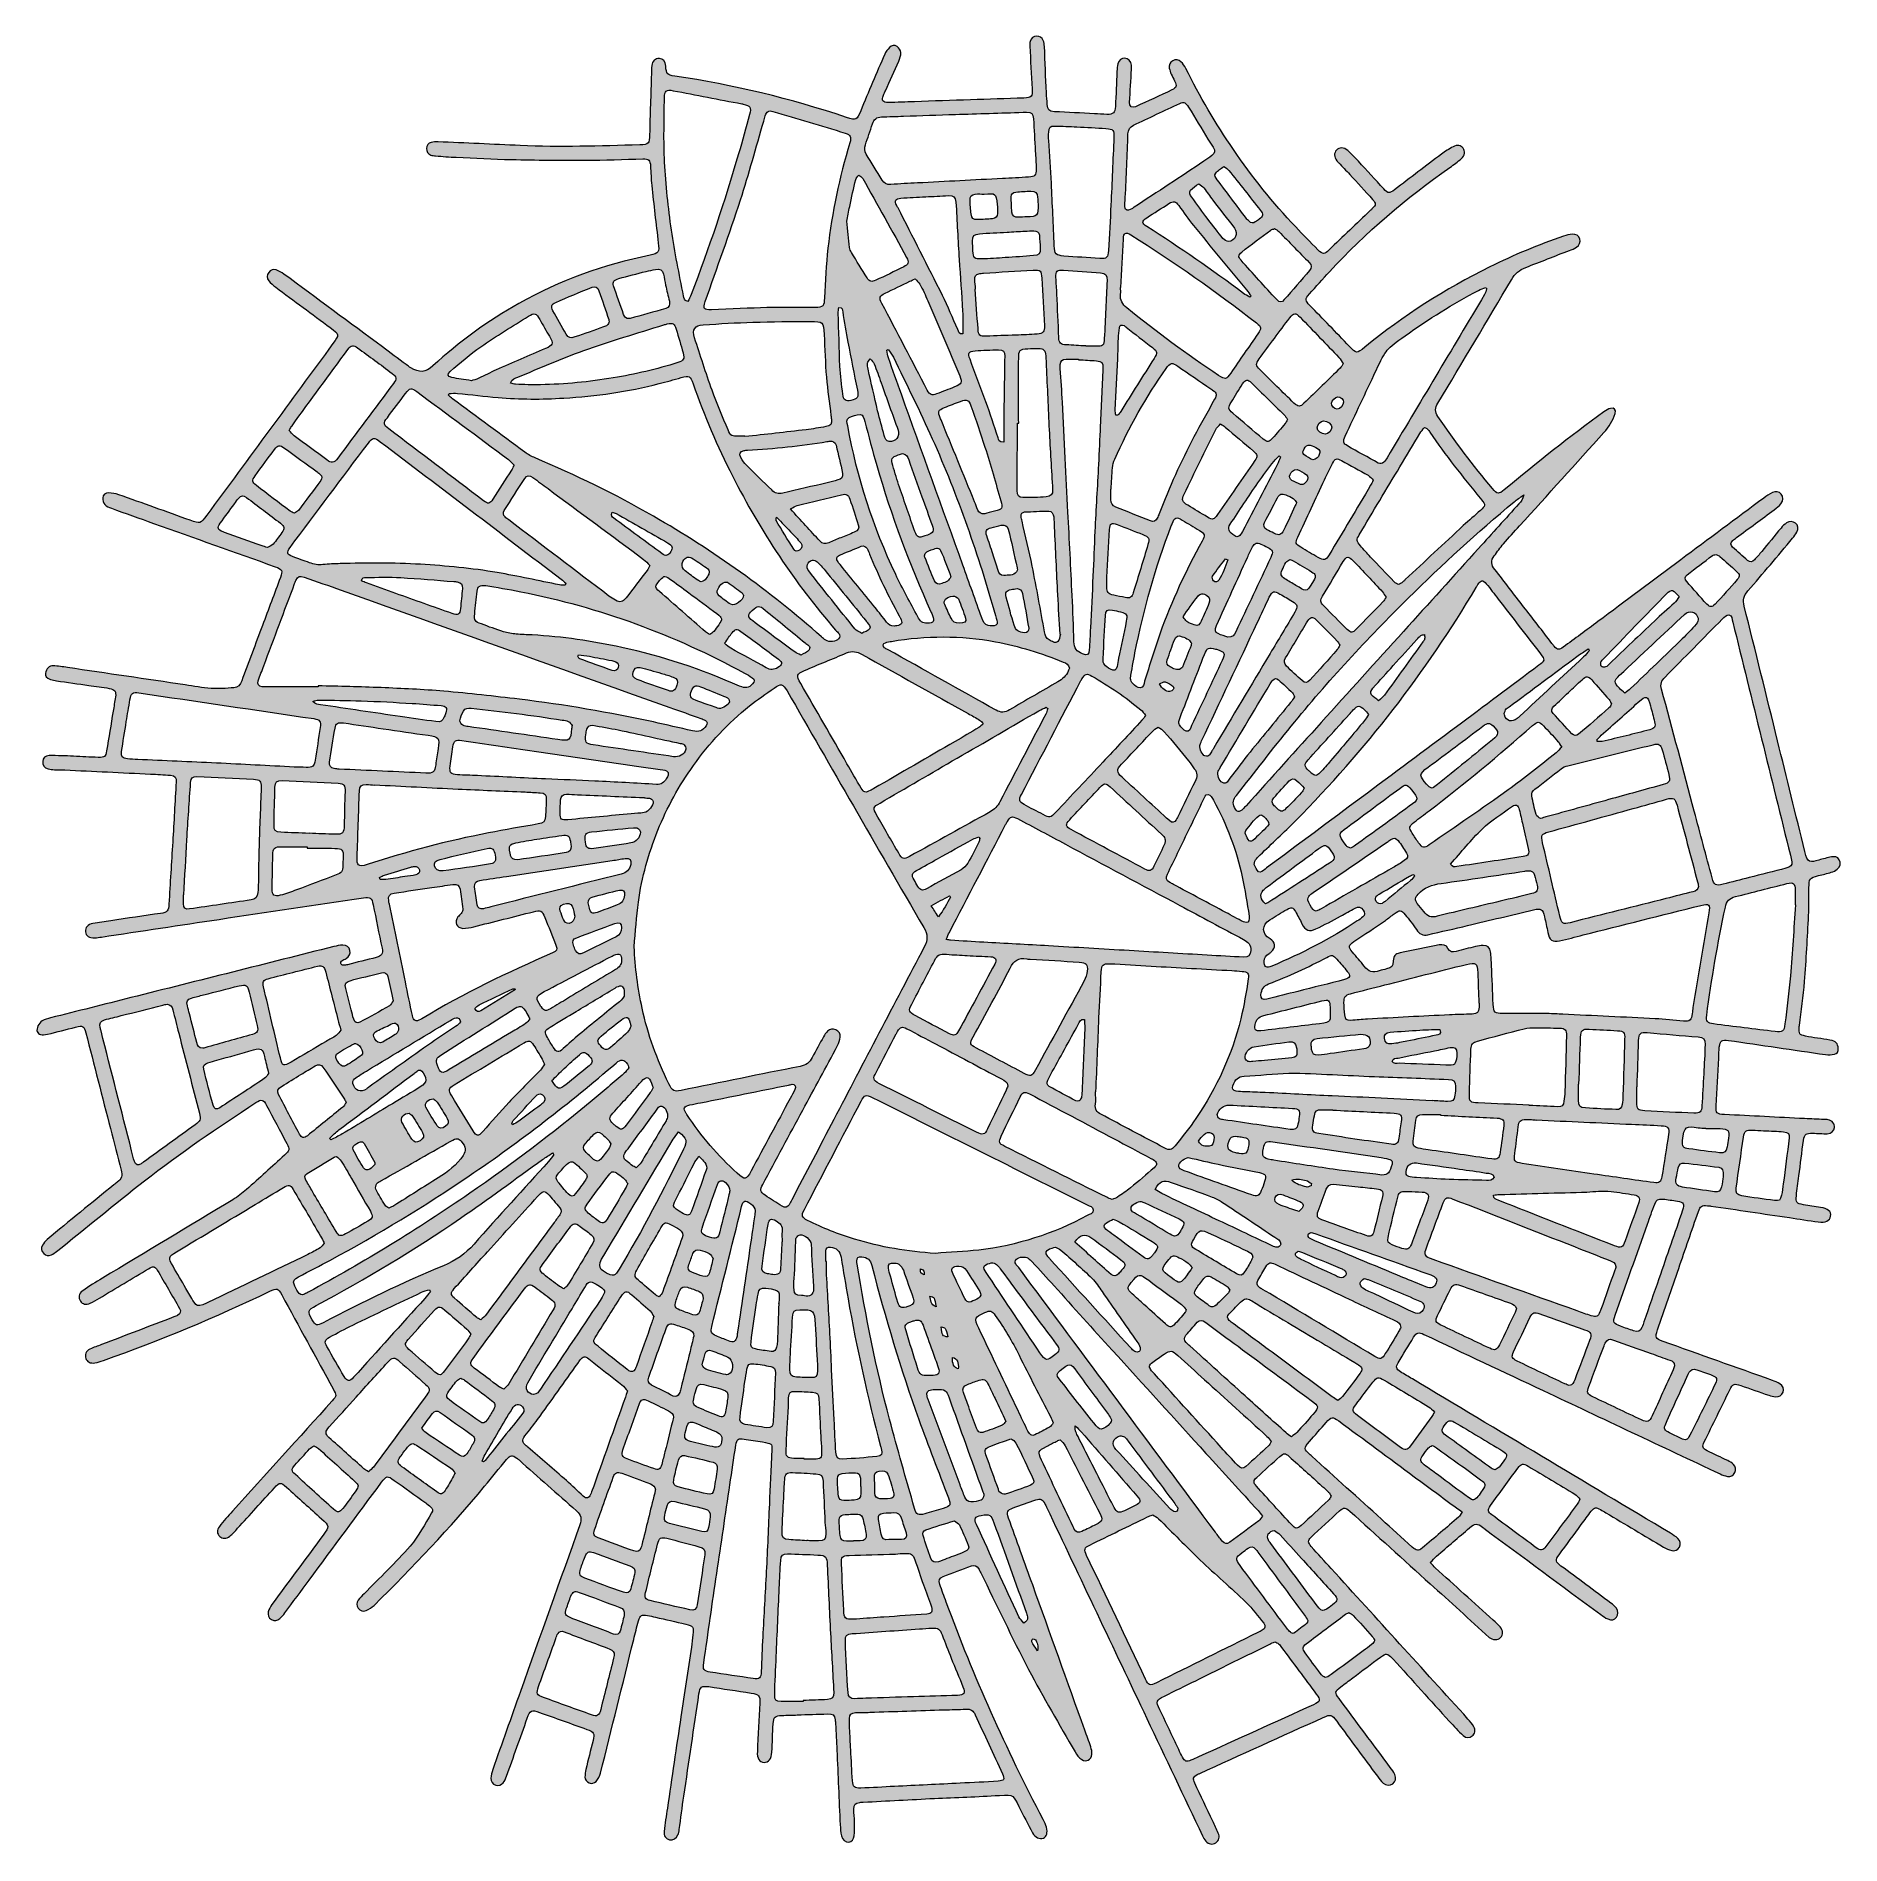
# Model space of a CAD drawing. Header units: centimetres. Extents: x 0 to 244, y -61 to 183.
import ezdxf

# ---------------------------------------------------------------- set-up
doc = ezdxf.new("R2010")
doc.units = ezdxf.units.CM
doc.header["$MEASUREMENT"] = 0
doc.layers.add('image_020\xa0Image', color=7, linetype='Continuous', lineweight=0)

msp = doc.modelspace()

# ---------------------------------------------------------------- hatches: boundary and pattern name
at = {"layer": 'image_020\xa0Image', "true_color": 0x000000, "transparency": 33554687}
h = msp.add_hatch(color=18, dxfattribs=at)
h.dxf.hatch_style = 2
edge = h.paths.add_edge_path()
edge.add_spline(control_points=[(119.91, 15.82), (119.93, 16.15), (120.02, 16.54), (119.42, 16.62), (119.37, 16.2), (119.46, 15.94), (119.91, 15.82)], knot_values=[0, 0, 0, 0, 1, 1, 1, 2, 2, 2, 2], degree=3, periodic=0)
edge = h.paths.add_edge_path()
edge.add_spline(control_points=[(121.55, 11.49), (121.33, 12.76), (121.29, 12.83), (120.67, 12.95), (120.83, 12.41), (120.76, 11.81), (121.55, 11.49)], knot_values=[0, 0, 0, 0, 1, 1, 1, 2, 2, 2, 2], degree=3, periodic=0)
edge = h.paths.add_edge_path()
edge.add_spline(control_points=[(135.2, -34.93), (135.37, -34.22), (135.17, -33.82), (134.94, -33.43), (134.89, -33.35), (134.65, -33.3), (134.55, -33.35), (134.47, -33.39), (134.41, -33.63), (134.46, -33.72), (134.65, -34.09), (134.88, -34.42), (135.2, -34.93)], knot_values=[0, 0, 0, 0, 1, 1, 1, 2, 2, 2, 3, 3, 3, 4, 4, 4, 4], degree=3, periodic=0)
edge = h.paths.add_edge_path()
edge.add_spline(control_points=[(123.11, 7.44), (122.82, 8.67), (122.78, 8.73), (122.22, 8.8), (122.29, 7.74), (122.44, 7.48), (123.11, 7.44)], knot_values=[0, 0, 0, 0, 1, 1, 1, 2, 2, 2, 2], degree=3, periodic=0)
edge = h.paths.add_edge_path()
edge.add_spline(control_points=[(124.51, 3.12), (124.64, 3.95), (124.35, 4.55), (123.74, 4.68), (123.71, 3.78), (123.93, 3.33), (124.51, 3.12)], knot_values=[0, 0, 0, 0, 1, 1, 1, 2, 2, 2, 2], degree=3, periodic=0)
edge = h.paths.add_edge_path()
edge.add_spline(control_points=[(172.15, 27.84), (172.17, 27.94), (172.19, 28.04), (172.21, 28.13), (171.97, 28.28), (171.75, 28.51), (171.49, 28.55), (170.89, 28.64), (170.28, 28.93), (169.58, 28.59), (170.13, 27.97), (170.86, 27.91), (171.5, 27.68), (171.67, 27.61), (171.93, 27.78), (172.15, 27.84)], knot_values=[0, 0, 0, 0, 1, 1, 1, 2, 2, 2, 3, 3, 3, 4, 4, 4, 5, 5, 5, 5], degree=3, periodic=0)
edge = h.paths.add_edge_path()
edge.add_spline(control_points=[(151.69, 95.59), (152, 94.92), (152.59, 94.51), (153.06, 94.54), (153.46, 94.57), (153.77, 94.98), (153.54, 95.22), (153.25, 95.51), (152.85, 95.73), (152.46, 95.85), (152.25, 95.91), (151.96, 95.69), (151.69, 95.59)], knot_values=[0, 0, 0, 0, 1, 1, 1, 2, 2, 2, 3, 3, 3, 4, 4, 4, 4], degree=3, periodic=0)
edge = h.paths.add_edge_path()
edge.add_spline(control_points=[(175.68, 132.67), (176.07, 132.66), (176.55, 133.18), (176.54, 133.62), (176.53, 133.97), (176.15, 134.32), (175.79, 134.31), (175.44, 134.29), (174.95, 133.82), (174.9, 133.46), (174.86, 133.11), (175.28, 132.68), (175.68, 132.67)], knot_values=[0, 0, 0, 0, 1, 1, 1, 2, 2, 2, 3, 3, 3, 4, 4, 4, 4], degree=3, periodic=0)
edge = h.paths.add_edge_path()
edge.add_spline(control_points=[(160.94, 112.3), (160.83, 112.35), (160.72, 112.4), (160.61, 112.45), (160.02, 111.68), (159.41, 110.92), (158.86, 110.12), (158.77, 109.99), (158.86, 109.62), (158.99, 109.47), (159.22, 109.22), (159.55, 109.34), (159.71, 109.58), (159.97, 109.99), (160.19, 110.44), (160.39, 110.88), (160.59, 111.35), (160.75, 111.83), (160.94, 112.3)], knot_values=[0, 0, 0, 0, 1, 1, 1, 2, 2, 2, 3, 3, 3, 4, 4, 4, 5, 5, 5, 6, 6, 6, 6], degree=3, periodic=0)
edge = h.paths.add_edge_path()
edge.add_spline(control_points=[(172.98, 130.12), (173, 129.74), (173.58, 129.29), (174.08, 129.28), (174.48, 129.28), (174.97, 129.81), (174.96, 130.23), (174.95, 130.6), (174.32, 131.08), (173.85, 131.07), (173.45, 131.06), (172.97, 130.54), (172.98, 130.12)], knot_values=[0, 0, 0, 0, 1, 1, 1, 2, 2, 2, 3, 3, 3, 4, 4, 4, 4], degree=3, periodic=0)
edge = h.paths.add_edge_path()
edge.add_spline(control_points=[(156.97, 33.88), (157.29, 33.17), (157.88, 33.14), (158.41, 33.18), (158.89, 33.22), (158.95, 33.68), (159.04, 34.09), (159.12, 34.47), (159.07, 34.78), (158.72, 34.96), (158.36, 35.13), (157.99, 35.07), (157.71, 34.77), (157.45, 34.5), (157.23, 34.21), (156.97, 33.88)], knot_values=[0, 0, 0, 0, 1, 1, 1, 2, 2, 2, 3, 3, 3, 4, 4, 4, 5, 5, 5, 5], degree=3, periodic=0)
edge = h.paths.add_edge_path()
edge.add_spline(control_points=[(120.86, 65.64), (121.22, 65.1), (121.49, 64.68), (121.85, 64.14), (122.55, 65.06), (123, 65.94), (123.49, 66.79), (123.44, 66.85), (123.38, 66.91), (123.33, 66.97), (122.54, 66.54), (121.75, 66.12), (120.86, 65.64)], knot_values=[0, 0, 0, 0, 1, 1, 1, 2, 2, 2, 3, 3, 3, 4, 4, 4, 4], degree=3, periodic=0)
edge = h.paths.add_edge_path()
edge.add_spline(control_points=[(172.39, 125.81), (172.9, 125.9), (173.11, 126.19), (173.27, 126.54), (173.43, 126.89), (173.32, 127.17), (173.04, 127.35), (172.73, 127.54), (172.38, 127.71), (172.02, 127.79), (171.64, 127.88), (171.41, 127.59), (171.22, 127.29), (171.07, 127.03), (170.94, 126.72), (171.19, 126.52), (171.57, 126.23), (172.02, 126.02), (172.39, 125.81)], knot_values=[0, 0, 0, 0, 1, 1, 1, 2, 2, 2, 3, 3, 3, 4, 4, 4, 5, 5, 5, 6, 6, 6, 6], degree=3, periodic=0)
edge = h.paths.add_edge_path()
edge.add_spline(control_points=[(64.75, 54.33), (64.71, 54.37), (64.68, 54.41), (64.65, 54.45), (64.56, 54.44), (64.46, 54.45), (64.38, 54.41), (62.86, 53.7), (61.35, 52.98), (59.84, 52.25), (59.61, 52.14), (59.44, 51.91), (59.26, 51.76), (59.48, 51.27), (59.77, 51.29), (60.07, 51.47), (61.63, 52.42), (63.19, 53.38), (64.75, 54.33)], knot_values=[0, 0, 0, 0, 1, 1, 1, 2, 2, 2, 3, 3, 3, 4, 4, 4, 5, 5, 5, 6, 6, 6, 6], degree=3, periodic=0)
edge = h.paths.add_edge_path()
edge.add_spline(control_points=[(170.29, 124.52), (169.72, 124.49), (169.49, 124.2), (169.32, 123.86), (169.15, 123.52), (169.29, 123.23), (169.57, 123.05), (169.95, 122.83), (170.34, 122.64), (170.75, 122.5), (171.15, 122.37), (171.38, 122.65), (171.57, 122.96), (171.75, 123.25), (171.83, 123.59), (171.54, 123.8), (171.12, 124.11), (170.64, 124.32), (170.29, 124.52)], knot_values=[0, 0, 0, 0, 1, 1, 1, 2, 2, 2, 3, 3, 3, 4, 4, 4, 5, 5, 5, 6, 6, 6, 6], degree=3, periodic=0)
edge = h.paths.add_edge_path()
edge.add_spline(control_points=[(72.75, 64.22), (72.66, 64.6), (72.59, 65.1), (72.42, 65.56), (72.25, 66), (71.79, 66.08), (71.22, 65.84), (70.75, 65.65), (70.63, 65.4), (70.8, 64.9), (70.92, 64.52), (71.07, 64.14), (71.23, 63.77), (71.37, 63.43), (71.6, 63.19), (72.01, 63.26), (72.41, 63.33), (72.73, 63.72), (72.75, 64.22)], knot_values=[0, 0, 0, 0, 1, 1, 1, 2, 2, 2, 3, 3, 3, 4, 4, 4, 5, 5, 5, 6, 6, 6, 6], degree=3, periodic=0)
edge = h.paths.add_edge_path()
edge.add_spline(control_points=[(46.39, 69.46), (46.41, 69.37), (46.43, 69.28), (46.46, 69.19), (46.72, 69.19), (46.99, 69.16), (47.26, 69.19), (48.11, 69.3), (48.97, 69.44), (49.82, 69.57), (50.31, 69.64), (50.8, 69.7), (51.29, 69.79), (51.64, 69.86), (51.84, 70.11), (51.77, 70.46), (51.7, 70.8), (51.43, 70.97), (51.08, 70.94), (50.92, 70.93), (50.77, 70.89), (50.62, 70.85), (49.44, 70.5), (48.26, 70.15), (47.08, 69.78), (46.84, 69.71), (46.62, 69.57), (46.39, 69.46)], knot_values=[0, 0, 0, 0, 1, 1, 1, 2, 2, 2, 3, 3, 3, 4, 4, 4, 5, 5, 5, 6, 6, 6, 7, 7, 7, 8, 8, 8, 9, 9, 9, 9], degree=3, periodic=0)
edge = h.paths.add_edge_path()
edge.add_spline(control_points=[(100, 118.06), (99.94, 117.75), (99.9, 117.67), (99.92, 117.64), (100.71, 116.35), (101.49, 115.05), (102.31, 113.77), (102.49, 113.49), (102.8, 113.4), (103.11, 113.64), (103.46, 113.9), (103.54, 114.25), (103.26, 114.6), (102.83, 115.13), (102.36, 115.63), (101.89, 116.12), (101.3, 116.74), (100.7, 117.34), (100, 118.06)], knot_values=[0, 0, 0, 0, 1, 1, 1, 2, 2, 2, 3, 3, 3, 4, 4, 4, 5, 5, 5, 6, 6, 6, 6], degree=3, periodic=0)
edge = h.paths.add_edge_path()
edge.add_spline(control_points=[(170.5, 24.39), (170.66, 24.56), (170.94, 24.74), (171.05, 24.99), (171.2, 25.33), (170.93, 25.59), (170.64, 25.71), (169.9, 26.03), (169.15, 26.32), (168.39, 26.6), (167.86, 26.81), (167.49, 26.67), (167.31, 26.24), (167.16, 25.87), (167.33, 25.52), (167.84, 25.31), (168.59, 25.01), (169.36, 24.76), (170.12, 24.49), (170.2, 24.46), (170.29, 24.44), (170.5, 24.39)], knot_values=[0, 0, 0, 0, 1, 1, 1, 2, 2, 2, 3, 3, 3, 4, 4, 4, 5, 5, 5, 6, 6, 6, 7, 7, 7, 7], degree=3, periodic=0)
edge = h.paths.add_edge_path()
edge.add_spline(control_points=[(46.52, 47.13), (46.6, 47.15), (46.72, 47.17), (46.83, 47.23), (47.39, 47.57), (47.95, 47.9), (48.5, 48.25), (48.63, 48.33), (48.75, 48.45), (48.83, 48.58), (49.05, 48.93), (49.03, 49.3), (48.76, 49.62), (48.5, 49.92), (48.22, 49.78), (47.92, 49.63), (47.31, 49.32), (46.69, 49.04), (46.07, 48.74), (45.74, 48.58), (45.49, 48.32), (45.64, 47.93), (45.79, 47.55), (46, 47.2), (46.52, 47.13)], knot_values=[0, 0, 0, 0, 1, 1, 1, 2, 2, 2, 3, 3, 3, 4, 4, 4, 5, 5, 5, 6, 6, 6, 7, 7, 7, 8, 8, 8, 8], degree=3, periodic=0)
edge = h.paths.add_edge_path()
edge.add_spline(control_points=[(64.23, 36.25), (64.27, 36.19), (64.32, 36.13), (64.36, 36.07), (64.64, 36.23), (64.94, 36.37), (65.2, 36.56), (66.18, 37.27), (67.14, 38.01), (68.11, 38.74), (68.25, 38.85), (68.41, 38.96), (68.53, 39.1), (68.86, 39.47), (68.79, 39.83), (68.38, 40.11), (68.01, 40.38), (67.74, 40.18), (67.49, 39.92), (66.47, 38.84), (65.46, 37.74), (64.45, 36.65), (64.35, 36.54), (64.3, 36.39), (64.23, 36.25)], knot_values=[0, 0, 0, 0, 1, 1, 1, 2, 2, 2, 3, 3, 3, 4, 4, 4, 5, 5, 5, 6, 6, 6, 7, 7, 7, 8, 8, 8, 8], degree=3, periodic=0)
edge = h.paths.add_edge_path()
edge.add_spline(control_points=[(73.27, 99.5), (73.24, 99.42), (73.21, 99.35), (73.17, 99.27), (73.26, 99.17), (73.32, 99), (73.43, 98.96), (74.89, 98.42), (76.35, 97.9), (77.82, 97.38), (78.23, 97.24), (78.49, 97.46), (78.63, 97.8), (78.77, 98.14), (78.58, 98.41), (78.28, 98.56), (78.11, 98.65), (77.93, 98.69), (77.74, 98.73), (76.74, 98.92), (75.73, 99.12), (74.72, 99.3), (74.24, 99.39), (73.76, 99.43), (73.27, 99.5)], knot_values=[0, 0, 0, 0, 1, 1, 1, 2, 2, 2, 3, 3, 3, 4, 4, 4, 5, 5, 5, 6, 6, 6, 7, 7, 7, 8, 8, 8, 8], degree=3, periodic=0)
edge = h.paths.add_edge_path()
edge.add_spline(control_points=[(161.98, 34.52), (161.51, 34.57), (161.23, 34.37), (161.08, 33.91), (160.75, 32.84), (160.92, 32.54), (162.01, 32.29), (162.16, 32.25), (162.31, 32.23), (162.47, 32.21), (163.31, 32.07), (163.52, 32.21), (163.68, 33.02), (163.9, 34.08), (163.76, 34.28), (162.72, 34.44), (162.48, 34.47), (162.23, 34.49), (161.98, 34.52)], knot_values=[0, 0, 0, 0, 1, 1, 1, 2, 2, 2, 3, 3, 3, 4, 4, 4, 5, 5, 5, 6, 6, 6, 6], degree=3, periodic=0)
edge = h.paths.add_edge_path()
edge.add_spline(control_points=[(186.13, 69.67), (186.09, 69.72), (186.05, 69.78), (186.01, 69.84), (185.81, 69.77), (185.6, 69.73), (185.43, 69.62), (184.06, 68.82), (182.7, 68.01), (181.35, 67.19), (181.24, 67.13), (181.14, 67.06), (181.05, 66.97), (180.83, 66.75), (180.74, 66.48), (180.96, 66.22), (181.16, 65.98), (181.4, 65.76), (181.76, 65.96), (181.89, 66.04), (182.02, 66.13), (182.14, 66.23), (183.3, 67.17), (184.46, 68.11), (185.6, 69.06), (185.81, 69.23), (185.96, 69.46), (186.13, 69.67)], knot_values=[0, 0, 0, 0, 1, 1, 1, 2, 2, 2, 3, 3, 3, 4, 4, 4, 5, 5, 5, 6, 6, 6, 7, 7, 7, 8, 8, 8, 9, 9, 9, 9], degree=3, periodic=0)
edge = h.paths.add_edge_path()
edge.add_spline(control_points=[(45.78, 30.71), (45.76, 30.91), (45.77, 30.94), (45.76, 30.97), (45.28, 31.83), (44.84, 32.72), (44.31, 33.55), (44.06, 33.95), (43.65, 33.76), (43.32, 33.55), (42.99, 33.34), (42.65, 33.08), (42.85, 32.67), (43.27, 31.84), (43.76, 31.05), (44.25, 30.26), (44.43, 29.98), (44.76, 29.87), (45.07, 30.08), (45.35, 30.28), (45.59, 30.54), (45.78, 30.71)], knot_values=[0, 0, 0, 0, 1, 1, 1, 2, 2, 2, 3, 3, 3, 4, 4, 4, 5, 5, 5, 6, 6, 6, 7, 7, 7, 7], degree=3, periodic=0)
edge = h.paths.add_edge_path()
edge.add_spline(control_points=[(50.41, 37.62), (49.7, 37.67), (49.14, 36.95), (49.41, 36.44), (49.83, 35.65), (50.28, 34.88), (50.77, 34.13), (51.09, 33.64), (51.39, 33.62), (51.87, 33.92), (52.35, 34.23), (52.47, 34.53), (52.21, 35.01), (51.78, 35.76), (51.33, 36.5), (50.86, 37.22), (50.74, 37.41), (50.51, 37.54), (50.41, 37.62)], knot_values=[0, 0, 0, 0, 1, 1, 1, 2, 2, 2, 3, 3, 3, 4, 4, 4, 5, 5, 5, 6, 6, 6, 6], degree=3, periodic=0)
edge = h.paths.add_edge_path()
edge.add_spline(control_points=[(163.28, 75.42), (163.38, 75.18), (163.48, 74.85), (163.65, 74.56), (163.79, 74.33), (164.06, 74.23), (164.29, 74.44), (164.97, 75.07), (165.65, 75.71), (166.29, 76.38), (166.59, 76.69), (166.41, 77.03), (166.14, 77.28), (165.84, 77.57), (165.51, 78.14), (165.09, 77.78), (164.42, 77.21), (163.9, 76.46), (163.33, 75.78), (163.28, 75.72), (163.3, 75.6), (163.28, 75.42)], knot_values=[0, 0, 0, 0, 1, 1, 1, 2, 2, 2, 3, 3, 3, 4, 4, 4, 5, 5, 5, 6, 6, 6, 7, 7, 7, 7], degree=3, periodic=0)
edge = h.paths.add_edge_path()
edge.add_spline(control_points=[(53.67, 39.57), (52.96, 39.58), (52.4, 38.92), (52.65, 38.47), (53.12, 37.61), (53.63, 36.75), (54.18, 35.94), (54.48, 35.5), (54.83, 35.52), (55.31, 35.88), (55.72, 36.18), (55.8, 36.45), (55.54, 36.9), (55.11, 37.65), (54.66, 38.39), (54.18, 39.11), (54.04, 39.33), (53.79, 39.46), (53.67, 39.57)], knot_values=[0, 0, 0, 0, 1, 1, 1, 2, 2, 2, 3, 3, 3, 4, 4, 4, 5, 5, 5, 6, 6, 6, 6], degree=3, periodic=0)
edge = h.paths.add_edge_path()
edge.add_spline(control_points=[(43.15, 47.04), (43.07, 47.03), (43, 47.03), (42.95, 47.01), (42.2, 46.58), (41.42, 46.19), (40.72, 45.7), (40.34, 45.44), (40.45, 44.99), (40.92, 44.39), (41.27, 43.95), (41.5, 43.87), (41.95, 44.13), (42.57, 44.49), (43.16, 44.89), (43.75, 45.29), (44.06, 45.5), (44.22, 45.8), (44.02, 46.17), (43.82, 46.55), (43.64, 46.97), (43.15, 47.04)], knot_values=[0, 0, 0, 0, 1, 1, 1, 2, 2, 2, 3, 3, 3, 4, 4, 4, 5, 5, 5, 6, 6, 6, 7, 7, 7, 7], degree=3, periodic=0)
edge = h.paths.add_edge_path()
edge.add_spline(control_points=[(124.65, 103.78), (125.38, 103.77), (125.66, 103.96), (125.51, 104.43), (125.23, 105.31), (124.91, 106.19), (124.54, 107.04), (124.44, 107.25), (124.02, 107.48), (123.81, 107.44), (123.35, 107.34), (122.8, 107.23), (122.63, 106.66), (122.6, 106.56), (122.65, 106.42), (122.7, 106.31), (122.98, 105.68), (123.24, 105.05), (123.55, 104.44), (123.77, 104), (124.14, 103.73), (124.65, 103.78)], knot_values=[0, 0, 0, 0, 1, 1, 1, 2, 2, 2, 3, 3, 3, 4, 4, 4, 5, 5, 5, 6, 6, 6, 7, 7, 7, 7], degree=3, periodic=0)
edge = h.paths.add_edge_path()
edge.add_spline(control_points=[(95.52, 107.54), (95.48, 107.61), (95.44, 107.79), (95.33, 107.87), (94.69, 108.37), (94.05, 108.87), (93.36, 109.29), (93.2, 109.39), (92.81, 109.28), (92.63, 109.14), (92.4, 108.96), (92.27, 108.64), (92.09, 108.39), (91.85, 108.04), (91.94, 107.72), (92.24, 107.48), (92.74, 107.07), (93.25, 106.65), (93.81, 106.32), (94.32, 106.01), (95.54, 106.86), (95.52, 107.54)], knot_values=[0, 0, 0, 0, 1, 1, 1, 2, 2, 2, 3, 3, 3, 4, 4, 4, 5, 5, 5, 6, 6, 6, 7, 7, 7, 7], degree=3, periodic=0)
edge = h.paths.add_edge_path()
edge.add_spline(control_points=[(89.81, 109.36), (90.44, 109.48), (90.59, 110), (90.83, 110.41), (91.06, 110.8), (90.79, 111.07), (90.51, 111.27), (89.86, 111.73), (89.19, 112.18), (88.5, 112.6), (88.35, 112.69), (88.07, 112.73), (87.91, 112.66), (87.17, 112.34), (87.02, 111.34), (87.64, 110.85), (88.2, 110.4), (88.78, 109.99), (89.36, 109.58), (89.5, 109.48), (89.68, 109.42), (89.81, 109.36)], knot_values=[0, 0, 0, 0, 1, 1, 1, 2, 2, 2, 3, 3, 3, 4, 4, 4, 5, 5, 5, 6, 6, 6, 7, 7, 7, 7], degree=3, periodic=0)
edge = h.paths.add_edge_path()
edge.add_spline(control_points=[(170.43, 19.02), (170.3, 18.91), (170.11, 18.82), (170.04, 18.68), (170, 18.59), (170.09, 18.37), (170.18, 18.28), (170.34, 18.13), (170.54, 18.03), (170.73, 17.94), (172.3, 17.19), (173.87, 16.45), (175.44, 15.71), (175.64, 15.62), (175.84, 15.52), (176.04, 15.45), (176.39, 15.33), (176.67, 15.47), (176.83, 15.77), (177, 16.07), (176.8, 16.31), (176.57, 16.48), (176.43, 16.59), (176.25, 16.66), (176.08, 16.73), (174.39, 17.43), (172.69, 18.13), (171, 18.83), (170.83, 18.9), (170.65, 18.94), (170.43, 19.02)], knot_values=[0, 0, 0, 0, 1, 1, 1, 2, 2, 2, 3, 3, 3, 4, 4, 4, 5, 5, 5, 6, 6, 6, 7, 7, 7, 8, 8, 8, 9, 9, 9, 10, 10, 10, 10], degree=3, periodic=0)
edge = h.paths.add_edge_path()
edge.add_spline(control_points=[(113.25, -12.41), (113.25, -12.87), (113.24, -13.27), (113.26, -13.67), (113.28, -14.09), (113.52, -14.38), (113.94, -14.41), (114.4, -14.44), (114.87, -14.42), (115.33, -14.37), (115.68, -14.33), (115.92, -14.09), (115.82, -13.73), (115.59, -12.83), (115.35, -11.94), (115.03, -11.07), (114.88, -10.64), (114.4, -10.55), (113.83, -10.67), (113.35, -10.78), (113.16, -11.07), (113.2, -11.54), (113.23, -11.85), (113.24, -12.16), (113.25, -12.41)], knot_values=[0, 0, 0, 0, 1, 1, 1, 2, 2, 2, 3, 3, 3, 4, 4, 4, 5, 5, 5, 6, 6, 6, 7, 7, 7, 8, 8, 8, 8], degree=3, periodic=0)
edge = h.paths.add_edge_path()
edge.add_spline(control_points=[(156.09, 16.79), (155.91, 17.01), (155.76, 17.26), (155.56, 17.41), (155.18, 17.68), (154.77, 17.9), (154.36, 18.13), (153.63, 18.54), (153.46, 18.51), (152.95, 17.88), (151.85, 16.5), (151.85, 16.5), (153.25, 15.45), (154.46, 14.54), (154.51, 14.55), (155.41, 15.8), (155.63, 16.1), (155.83, 16.41), (156.09, 16.79)], knot_values=[0, 0, 0, 0, 1, 1, 1, 2, 2, 2, 3, 3, 3, 4, 4, 4, 5, 5, 5, 6, 6, 6, 6], degree=3, periodic=0)
edge = h.paths.add_edge_path()
edge.add_spline(control_points=[(91.43, 18.05), (91.29, 18.22), (91.15, 18.55), (90.9, 18.7), (90.53, 18.92), (90.09, 19.02), (89.68, 19.15), (89.22, 19.3), (88.89, 19.15), (88.71, 18.7), (88.52, 18.2), (88.33, 17.71), (88.17, 17.21), (87.97, 16.62), (88.07, 16.37), (88.65, 16.12), (89.11, 15.92), (89.58, 15.77), (90.05, 15.62), (90.48, 15.49), (90.81, 15.66), (90.93, 16.08), (91.11, 16.67), (91.24, 17.28), (91.43, 18.05)], knot_values=[0, 0, 0, 0, 1, 1, 1, 2, 2, 2, 3, 3, 3, 4, 4, 4, 5, 5, 5, 6, 6, 6, 7, 7, 7, 8, 8, 8, 8], degree=3, periodic=0)
edge = h.paths.add_edge_path()
edge.add_spline(control_points=[(154.87, 104.65), (155.32, 103.97), (155.32, 103.97), (156.15, 103.63), (156.81, 103.36), (157.03, 103.42), (157.33, 104.06), (157.7, 104.84), (158.03, 105.65), (158.37, 106.45), (158.56, 106.88), (158.5, 107.23), (158.1, 107.5), (157.64, 107.81), (157.17, 107.82), (156.85, 107.39), (156.15, 106.49), (155.51, 105.54), (154.87, 104.65)], knot_values=[0, 0, 0, 0, 1, 1, 1, 2, 2, 2, 3, 3, 3, 4, 4, 4, 5, 5, 5, 6, 6, 6, 6], degree=3, periodic=0)
edge = h.paths.add_edge_path()
edge.add_spline(control_points=[(77.6, 33.49), (77.51, 33.66), (77.43, 33.86), (77.29, 34.01), (77.01, 34.3), (76.71, 34.58), (76.39, 34.83), (75.98, 35.17), (75.73, 35.17), (75.34, 34.79), (74.92, 34.38), (74.53, 33.93), (74.14, 33.49), (73.84, 33.16), (73.84, 32.81), (74.15, 32.49), (74.53, 32.12), (74.92, 31.76), (75.3, 31.4), (75.63, 31.1), (75.98, 31.08), (76.27, 31.44), (76.68, 31.95), (77.07, 32.47), (77.45, 33), (77.53, 33.12), (77.54, 33.29), (77.6, 33.49)], knot_values=[0, 0, 0, 0, 1, 1, 1, 2, 2, 2, 3, 3, 3, 4, 4, 4, 5, 5, 5, 6, 6, 6, 7, 7, 7, 8, 8, 8, 9, 9, 9, 9], degree=3, periodic=0)
edge = h.paths.add_edge_path()
edge.add_spline(control_points=[(189.56, 48.92), (189.21, 48.92), (188.82, 48.93), (188.42, 48.92), (187.9, 48.91), (187.37, 48.88), (186.84, 48.85), (185.51, 48.76), (184.17, 48.68), (182.84, 48.56), (182.2, 48.49), (182, 48.25), (182.07, 47.76), (182.17, 47.13), (182.44, 46.9), (183.08, 46.99), (183.76, 47.08), (184.43, 47.22), (185.1, 47.36), (186.41, 47.62), (187.72, 47.89), (189.03, 48.17), (189.34, 48.24), (189.77, 48.25), (189.56, 48.92)], knot_values=[0, 0, 0, 0, 1, 1, 1, 2, 2, 2, 3, 3, 3, 4, 4, 4, 5, 5, 5, 6, 6, 6, 7, 7, 7, 8, 8, 8, 8], degree=3, periodic=0)
edge = h.paths.add_edge_path()
edge.add_spline(control_points=[(80.34, 49.32), (80.29, 49.56), (80.26, 49.68), (80.24, 49.8), (80.04, 50.67), (79.74, 50.79), (79.04, 50.24), (78.12, 49.52), (77.21, 48.78), (76.31, 48.02), (75.74, 47.53), (75.75, 47.28), (76.25, 46.71), (76.74, 46.15), (77.06, 46.08), (77.58, 46.52), (78.36, 47.18), (79.12, 47.86), (79.86, 48.56), (80.09, 48.78), (80.21, 49.11), (80.34, 49.32)], knot_values=[0, 0, 0, 0, 1, 1, 1, 2, 2, 2, 3, 3, 3, 4, 4, 4, 5, 5, 5, 6, 6, 6, 7, 7, 7, 7], degree=3, periodic=0)
edge = h.paths.add_edge_path()
edge.add_spline(control_points=[(92.22, 92.26), (92.77, 92.23), (93.58, 92.78), (93.62, 93.17), (93.68, 93.73), (93.17, 93.78), (92.83, 93.93), (91.8, 94.36), (90.77, 94.79), (89.72, 95.19), (89.04, 95.45), (88.79, 95.32), (88.52, 94.65), (88.23, 93.92), (88.33, 93.64), (89.07, 93.36), (89.82, 93.07), (90.59, 92.82), (91.35, 92.55), (91.67, 92.44), (92, 92.33), (92.22, 92.26)], knot_values=[0, 0, 0, 0, 1, 1, 1, 2, 2, 2, 3, 3, 3, 4, 4, 4, 5, 5, 5, 6, 6, 6, 7, 7, 7, 7], degree=3, periodic=0)
edge = h.paths.add_edge_path()
edge.add_spline(control_points=[(60.24, -9.33), (60.31, -9.35), (60.37, -9.38), (60.43, -9.4), (60.51, -9.35), (60.6, -9.32), (60.65, -9.25), (62.35, -7.12), (64.04, -4.98), (65.74, -2.85), (65.98, -2.54), (65.92, -2.27), (65.69, -2.01), (65.22, -1.47), (64.73, -1.54), (64.29, -2.28), (63.06, -4.32), (61.85, -6.37), (60.64, -8.43), (60.47, -8.71), (60.37, -9.03), (60.24, -9.33)], knot_values=[0, 0, 0, 0, 1, 1, 1, 2, 2, 2, 3, 3, 3, 4, 4, 4, 5, 5, 5, 6, 6, 6, 7, 7, 7, 7], degree=3, periodic=0)
edge = h.paths.add_edge_path()
edge.add_spline(control_points=[(74.57, 66.03), (74.62, 65.79), (74.66, 65.55), (74.72, 65.31), (74.9, 64.64), (75.14, 64.51), (75.79, 64.74), (76.69, 65.06), (77.58, 65.42), (78.49, 65.74), (79.11, 65.97), (79.42, 66.41), (79.47, 67.06), (79.52, 67.6), (79.33, 67.85), (78.8, 67.73), (77.56, 67.46), (76.34, 67.13), (75.11, 66.8), (74.74, 66.71), (74.56, 66.42), (74.57, 66.03)], knot_values=[0, 0, 0, 0, 1, 1, 1, 2, 2, 2, 3, 3, 3, 4, 4, 4, 5, 5, 5, 6, 6, 6, 7, 7, 7, 7], degree=3, periodic=0)
edge = h.paths.add_edge_path()
edge.add_spline(control_points=[(89.95, 3.66), (90.1, 3.48), (90.24, 3.15), (90.46, 3.07), (91.34, 2.78), (92.24, 2.56), (93.14, 2.35), (93.32, 2.31), (93.59, 2.4), (93.72, 2.53), (94.31, 3.07), (94.12, 4.4), (93.4, 4.72), (92.7, 5.03), (91.97, 5.29), (91.26, 5.58), (90.82, 5.77), (90.51, 5.61), (90.37, 5.21), (90.2, 4.75), (90.11, 4.26), (89.95, 3.66)], knot_values=[0, 0, 0, 0, 1, 1, 1, 2, 2, 2, 3, 3, 3, 4, 4, 4, 5, 5, 5, 6, 6, 6, 7, 7, 7, 7], degree=3, periodic=0)
edge = h.paths.add_edge_path()
edge.add_spline(control_points=[(156.01, 101.07), (155.9, 101.2), (155.78, 101.42), (155.59, 101.55), (155.34, 101.72), (155.04, 101.84), (154.75, 101.95), (154.21, 102.16), (153.93, 102.07), (153.71, 101.54), (153.36, 100.65), (153.07, 99.73), (152.75, 98.82), (152.59, 98.38), (152.75, 98.06), (153.12, 97.89), (153.58, 97.7), (154.03, 97.28), (154.59, 97.64), (154.66, 97.69), (154.74, 97.76), (154.78, 97.84), (155.18, 98.82), (155.57, 99.8), (155.97, 100.78), (155.99, 100.84), (155.98, 100.9), (156.01, 101.07)], knot_values=[0, 0, 0, 0, 1, 1, 1, 2, 2, 2, 3, 3, 3, 4, 4, 4, 5, 5, 5, 6, 6, 6, 7, 7, 7, 8, 8, 8, 9, 9, 9, 9], degree=3, periodic=0)
edge = h.paths.add_edge_path()
edge.add_spline(control_points=[(124.58, 16.98), (123.78, 16.99), (123.49, 16.72), (123.74, 16.15), (124.27, 14.96), (124.85, 13.79), (125.42, 12.61), (125.58, 12.29), (125.86, 12.05), (126.25, 12.19), (126.6, 12.32), (126.95, 12.47), (127.26, 12.68), (127.58, 12.89), (127.66, 13.21), (127.43, 13.57), (126.83, 14.51), (126.25, 15.47), (125.64, 16.41), (125.39, 16.79), (125.03, 17.03), (124.58, 16.98)], knot_values=[0, 0, 0, 0, 1, 1, 1, 2, 2, 2, 3, 3, 3, 4, 4, 4, 5, 5, 5, 6, 6, 6, 7, 7, 7, 7], degree=3, periodic=0)
edge = h.paths.add_edge_path()
edge.add_spline(control_points=[(171.22, 81.5), (170.89, 81.85), (170.59, 82.21), (170.25, 82.51), (169.87, 82.85), (169.55, 82.85), (169.2, 82.48), (168.49, 81.74), (167.82, 80.96), (167.13, 80.2), (166.79, 79.83), (166.85, 79.48), (167.19, 79.14), (167.32, 79.01), (167.45, 78.87), (167.59, 78.75), (168.1, 78.29), (168.28, 78.27), (168.77, 78.74), (169.48, 79.44), (170.16, 80.16), (170.84, 80.88), (170.98, 81.03), (171.06, 81.24), (171.22, 81.5)], knot_values=[0, 0, 0, 0, 1, 1, 1, 2, 2, 2, 3, 3, 3, 4, 4, 4, 5, 5, 5, 6, 6, 6, 7, 7, 7, 8, 8, 8, 8], degree=3, periodic=0)
edge = h.paths.add_edge_path()
edge.add_spline(control_points=[(123.54, 110.02), (123.07, 111.25), (122.67, 112.46), (122.13, 113.59), (121.87, 114.14), (121.3, 113.79), (120.88, 113.65), (120.47, 113.51), (120.03, 113.38), (119.97, 112.84), (119.97, 112.78), (119.98, 112.72), (120.01, 112.66), (120.44, 111.6), (120.85, 110.54), (121.32, 109.49), (121.5, 109.1), (121.85, 108.89), (122.32, 109.13), (122.56, 109.25), (122.85, 109.3), (123.08, 109.46), (123.26, 109.59), (123.38, 109.82), (123.54, 110.02)], knot_values=[0, 0, 0, 0, 1, 1, 1, 2, 2, 2, 3, 3, 3, 4, 4, 4, 5, 5, 5, 6, 6, 6, 7, 7, 7, 8, 8, 8, 8], degree=3, periodic=0)
edge = h.paths.add_edge_path()
edge.add_spline(control_points=[(90.08, 12.6), (90.1, 13.19), (89.91, 13.45), (89.55, 13.58), (89.03, 13.77), (88.51, 13.97), (87.97, 14.14), (87.43, 14.31), (87.15, 14.21), (86.93, 13.71), (86.72, 13.23), (86.56, 12.73), (86.4, 12.23), (86.19, 11.57), (86.3, 11.32), (86.93, 11.07), (87.51, 10.84), (88.11, 10.66), (88.68, 10.44), (89.12, 10.27), (89.46, 10.43), (89.6, 10.82), (89.82, 11.46), (89.95, 12.13), (90.08, 12.6)], knot_values=[0, 0, 0, 0, 1, 1, 1, 2, 2, 2, 3, 3, 3, 4, 4, 4, 5, 5, 5, 6, 6, 6, 7, 7, 7, 8, 8, 8, 8], degree=3, periodic=0)
edge = h.paths.add_edge_path()
edge.add_spline(control_points=[(81.59, 97.81), (81.04, 97.86), (80.79, 97.68), (80.64, 97.18), (80.49, 96.71), (80.65, 96.38), (81.19, 96.17), (82.58, 95.65), (83.98, 95.15), (85.39, 94.67), (86, 94.46), (86.29, 94.68), (86.53, 95.39), (86.73, 95.99), (86.63, 96.26), (86.05, 96.48), (85.53, 96.68), (85, 96.84), (84.46, 97), (83.48, 97.29), (82.49, 97.56), (81.59, 97.81)], knot_values=[0, 0, 0, 0, 1, 1, 1, 2, 2, 2, 3, 3, 3, 4, 4, 4, 5, 5, 5, 6, 6, 6, 7, 7, 7, 7], degree=3, periodic=0)
edge = h.paths.add_edge_path()
edge.add_spline(control_points=[(69.66, 42.03), (70.39, 40.82), (70.66, 40.76), (71.59, 41.51), (72.63, 42.34), (73.66, 43.18), (74.68, 44.04), (75.24, 44.53), (75.23, 44.76), (74.7, 45.35), (74.17, 45.95), (73.93, 46), (73.39, 45.53), (72.68, 44.92), (72, 44.29), (71.32, 43.66), (70.76, 43.14), (70.23, 42.59), (69.66, 42.03)], knot_values=[0, 0, 0, 0, 1, 1, 1, 2, 2, 2, 3, 3, 3, 4, 4, 4, 5, 5, 5, 6, 6, 6, 6], degree=3, periodic=0)
edge = h.paths.add_edge_path()
edge.add_spline(control_points=[(111.38, -12.74), (111.36, -12.74), (111.33, -12.74), (111.31, -12.74), (111.31, -12.37), (111.33, -12), (111.31, -11.63), (111.29, -11.2), (111.07, -10.9), (110.63, -10.9), (110.04, -10.9), (109.45, -10.93), (108.86, -11), (108.5, -11.04), (108.19, -11.26), (108.2, -11.65), (108.22, -12.46), (108.27, -13.26), (108.35, -14.06), (108.39, -14.46), (108.7, -14.62), (109.08, -14.62), (109.54, -14.62), (110.01, -14.62), (110.47, -14.59), (111.14, -14.55), (111.35, -14.33), (111.38, -13.67), (111.39, -13.36), (111.38, -13.05), (111.38, -12.74)], knot_values=[0, 0, 0, 0, 1, 1, 1, 2, 2, 2, 3, 3, 3, 4, 4, 4, 5, 5, 5, 6, 6, 6, 7, 7, 7, 8, 8, 8, 9, 9, 9, 10, 10, 10, 10], degree=3, periodic=0)
edge = h.paths.add_edge_path()
edge.add_spline(control_points=[(92.61, -6.42), (92.65, -5.94), (92.44, -5.63), (91.87, -5.37), (91.13, -5.05), (90.38, -4.78), (89.65, -4.44), (87.95, -3.65), (88.02, -4.12), (87.66, -5.52), (87.49, -6.21), (87.66, -6.47), (88.37, -6.66), (89.36, -6.91), (90.35, -7.15), (91.34, -7.37), (92.22, -7.56), (92.54, -7.31), (92.61, -6.42)], knot_values=[0, 0, 0, 0, 1, 1, 1, 2, 2, 2, 3, 3, 3, 4, 4, 4, 5, 5, 5, 6, 6, 6, 6], degree=3, periodic=0)
edge = h.paths.add_edge_path()
edge.add_spline(control_points=[(169.3, 112.36), (169.14, 112.24), (168.89, 112.14), (168.76, 111.95), (168.56, 111.65), (168.41, 111.3), (168.26, 110.96), (168.01, 110.36), (168.07, 110.13), (168.6, 109.78), (169.09, 109.45), (169.61, 109.17), (170.12, 108.87), (171.35, 108.14), (171.46, 107.64), (172.49, 109.51), (172.85, 110.15), (172.83, 110.34), (172.21, 110.72), (171.4, 111.23), (170.55, 111.7), (169.72, 112.18), (169.61, 112.24), (169.49, 112.28), (169.3, 112.36)], knot_values=[0, 0, 0, 0, 1, 1, 1, 2, 2, 2, 3, 3, 3, 4, 4, 4, 5, 5, 5, 6, 6, 6, 7, 7, 7, 8, 8, 8, 8], degree=3, periodic=0)
edge = h.paths.add_edge_path()
edge.add_spline(control_points=[(115.17, -19.91), (115.72, -19.91), (116.28, -19.93), (116.84, -19.9), (117.46, -19.88), (117.66, -19.61), (117.48, -18.99), (117.28, -18.31), (117.02, -17.65), (116.81, -16.97), (116.66, -16.49), (116.33, -16.27), (115.84, -16.28), (115.37, -16.29), (114.91, -16.3), (114.45, -16.35), (113.85, -16.41), (113.68, -16.6), (113.76, -17.19), (113.84, -17.86), (113.98, -18.53), (114.12, -19.19), (114.26, -19.83), (114.52, -20), (115.17, -19.91)], knot_values=[0, 0, 0, 0, 1, 1, 1, 2, 2, 2, 3, 3, 3, 4, 4, 4, 5, 5, 5, 6, 6, 6, 7, 7, 7, 8, 8, 8, 8], degree=3, periodic=0)
edge = h.paths.add_edge_path()
edge.add_spline(control_points=[(77.78, 118.75), (77.57, 118.28), (77.81, 118.11), (78.03, 117.94), (80.18, 116.35), (82.33, 114.76), (84.49, 113.18), (85.04, 112.77), (85.36, 112.86), (85.71, 113.43), (86.02, 113.94), (85.95, 114.24), (85.29, 114.62), (82.98, 115.96), (80.65, 117.27), (78.32, 118.58), (78.17, 118.66), (77.98, 118.68), (77.78, 118.75)], knot_values=[0, 0, 0, 0, 1, 1, 1, 2, 2, 2, 3, 3, 3, 4, 4, 4, 5, 5, 5, 6, 6, 6, 6], degree=3, periodic=0)
edge = h.paths.add_edge_path()
edge.add_spline(control_points=[(110.36, -20.12), (110.36, -20.11), (110.36, -20.1), (110.36, -20.1), (110.52, -20.1), (110.68, -20.1), (110.83, -20.1), (110.99, -20.1), (111.14, -20.1), (111.3, -20.09), (111.94, -20.05), (112.16, -19.83), (112.07, -19.22), (111.97, -18.54), (111.83, -17.88), (111.7, -17.21), (111.62, -16.8), (111.36, -16.5), (110.95, -16.49), (110.3, -16.47), (109.65, -16.51), (109, -16.57), (108.65, -16.61), (108.44, -16.88), (108.45, -17.23), (108.46, -17.94), (108.5, -18.66), (108.58, -19.37), (108.63, -19.94), (108.85, -20.1), (109.43, -20.12), (109.74, -20.13), (110.05, -20.12), (110.36, -20.12)], knot_values=[0, 0, 0, 0, 1, 1, 1, 2, 2, 2, 3, 3, 3, 4, 4, 4, 5, 5, 5, 6, 6, 6, 7, 7, 7, 8, 8, 8, 9, 9, 9, 10, 10, 10, 11, 11, 11, 11], degree=3, periodic=0)
edge = h.paths.add_edge_path()
edge.add_spline(control_points=[(74.42, 29.09), (74.37, 29.23), (74.37, 29.38), (74.29, 29.46), (73.74, 30), (73.19, 30.55), (72.58, 31.03), (72.45, 31.13), (72.01, 31.04), (71.84, 30.89), (71.34, 30.43), (70.9, 29.9), (70.45, 29.39), (70.16, 29.06), (70.2, 28.7), (70.47, 28.38), (70.93, 27.83), (71.38, 27.27), (71.88, 26.76), (72.28, 26.34), (72.51, 26.35), (72.87, 26.8), (73.34, 27.38), (73.76, 28), (74.19, 28.6), (74.3, 28.75), (74.35, 28.93), (74.42, 29.09)], knot_values=[0, 0, 0, 0, 1, 1, 1, 2, 2, 2, 3, 3, 3, 4, 4, 4, 5, 5, 5, 6, 6, 6, 7, 7, 7, 8, 8, 8, 9, 9, 9, 9], degree=3, periodic=0)
edge = h.paths.add_edge_path()
edge.add_spline(control_points=[(135.29, 160.37), (135.28, 160.58), (135.27, 160.93), (135.23, 161.26), (135.17, 161.88), (134.98, 162.07), (134.34, 162.07), (133.66, 162.07), (132.98, 162.01), (132.3, 161.96), (131.91, 161.93), (131.67, 161.7), (131.68, 161.3), (131.69, 160.62), (131.7, 159.93), (131.76, 159.26), (131.82, 158.72), (132.08, 158.54), (132.66, 158.55), (133.03, 158.55), (133.4, 158.6), (133.77, 158.61), (135.22, 158.66), (135.33, 158.77), (135.29, 160.37)], knot_values=[0, 0, 0, 0, 1, 1, 1, 2, 2, 2, 3, 3, 3, 4, 4, 4, 5, 5, 5, 6, 6, 6, 7, 7, 7, 8, 8, 8, 8], degree=3, periodic=0)
edge = h.paths.add_edge_path()
edge.add_spline(control_points=[(132.47, 108.44), (132.17, 108.39), (131.92, 108.36), (131.68, 108.31), (131, 108.17), (130.82, 107.93), (131, 107.27), (131.33, 106.01), (131.68, 104.75), (132.06, 103.5), (132.26, 102.84), (132.76, 102.5), (133.46, 102.48), (133.87, 102.47), (134.1, 102.68), (134.03, 103.11), (133.77, 104.67), (133.49, 106.22), (133.2, 107.78), (133.12, 108.19), (132.84, 108.41), (132.47, 108.44)], knot_values=[0, 0, 0, 0, 1, 1, 1, 2, 2, 2, 3, 3, 3, 4, 4, 4, 5, 5, 5, 6, 6, 6, 7, 7, 7, 7], degree=3, periodic=0)
edge = h.paths.add_edge_path()
edge.add_spline(control_points=[(128.02, 161.69), (127.62, 161.69), (127.22, 161.72), (126.82, 161.68), (126.34, 161.63), (126.1, 161.36), (126.11, 160.87), (126.13, 160.25), (126.18, 159.64), (126.26, 159.02), (126.35, 158.39), (126.53, 158.24), (127.18, 158.24), (127.82, 158.25), (128.47, 158.3), (129.12, 158.35), (129.55, 158.39), (129.8, 158.64), (129.82, 159.07), (129.84, 159.47), (129.83, 159.88), (129.78, 160.28), (129.6, 161.81), (129.59, 161.81), (128.02, 161.69)], knot_values=[0, 0, 0, 0, 1, 1, 1, 2, 2, 2, 3, 3, 3, 4, 4, 4, 5, 5, 5, 6, 6, 6, 7, 7, 7, 8, 8, 8, 8], degree=3, periodic=0)
edge = h.paths.add_edge_path()
edge.add_spline(control_points=[(115.99, 17.4), (115.25, 17.47), (115.01, 17.25), (115.09, 16.73), (115.15, 16.37), (115.27, 16.01), (115.37, 15.65), (115.7, 14.45), (116.02, 13.25), (116.37, 12.07), (116.57, 11.41), (116.82, 11.3), (117.47, 11.47), (117.65, 11.52), (117.83, 11.57), (118, 11.65), (118.53, 11.88), (118.64, 12.11), (118.45, 12.66), (118.02, 13.92), (117.55, 15.17), (117.11, 16.43), (116.88, 17.06), (116.44, 17.38), (115.99, 17.4)], knot_values=[0, 0, 0, 0, 1, 1, 1, 2, 2, 2, 3, 3, 3, 4, 4, 4, 5, 5, 5, 6, 6, 6, 7, 7, 7, 8, 8, 8, 8], degree=3, periodic=0)
edge = h.paths.add_edge_path()
edge.add_spline(control_points=[(161.19, 13.73), (161.07, 13.92), (160.99, 14.14), (160.83, 14.25), (160.12, 14.7), (159.4, 15.13), (158.68, 15.54), (158.3, 15.76), (157.95, 15.66), (157.69, 15.33), (157.32, 14.86), (156.96, 14.4), (156.63, 13.91), (156.32, 13.44), (156.34, 13.22), (156.77, 12.87), (157.3, 12.43), (157.87, 12.05), (158.41, 11.65), (158.75, 11.39), (159.07, 11.48), (159.34, 11.74), (159.87, 12.25), (160.4, 12.78), (160.92, 13.31), (161.02, 13.42), (161.08, 13.57), (161.19, 13.73)], knot_values=[0, 0, 0, 0, 1, 1, 1, 2, 2, 2, 3, 3, 3, 4, 4, 4, 5, 5, 5, 6, 6, 6, 7, 7, 7, 8, 8, 8, 9, 9, 9, 9], degree=3, periodic=0)
edge = h.paths.add_edge_path()
edge.add_spline(control_points=[(79.05, 62.66), (79.05, 63.29), (78.8, 63.46), (78.16, 63.23), (76.44, 62.6), (74.73, 61.96), (73.02, 61.31), (72.47, 61.11), (72.38, 60.89), (72.58, 60.3), (72.66, 60.07), (72.75, 59.83), (72.86, 59.61), (73.12, 59.1), (73.37, 59.01), (73.91, 59.27), (75.39, 59.98), (76.86, 60.72), (78.33, 61.45), (78.81, 61.7), (79.06, 62.11), (79.05, 62.66)], knot_values=[0, 0, 0, 0, 1, 1, 1, 2, 2, 2, 3, 3, 3, 4, 4, 4, 5, 5, 5, 6, 6, 6, 7, 7, 7, 7], degree=3, periodic=0)
edge = h.paths.add_edge_path()
edge.add_spline(control_points=[(183.1, 44.62), (183.34, 44.25), (183.71, 44.38), (184.03, 44.37), (186.14, 44.28), (188.25, 44.23), (190.36, 44.13), (191.56, 44.07), (191.71, 44.17), (191.82, 45.34), (191.83, 45.47), (191.85, 45.59), (191.85, 45.72), (191.84, 46.38), (191.57, 46.61), (190.93, 46.49), (190.23, 46.35), (189.54, 46.19), (188.84, 46.05), (187.19, 45.72), (185.55, 45.42), (183.91, 45.08), (183.61, 45.02), (183.19, 45.1), (183.1, 44.62)], knot_values=[0, 0, 0, 0, 1, 1, 1, 2, 2, 2, 3, 3, 3, 4, 4, 4, 5, 5, 5, 6, 6, 6, 7, 7, 7, 8, 8, 8, 8], degree=3, periodic=0)
edge = h.paths.add_edge_path()
edge.add_spline(control_points=[(164.29, 44.61), (164.29, 44.62), (164.29, 44.62), (164.29, 44.63), (164.82, 44.67), (165.34, 44.69), (165.87, 44.74), (167.11, 44.86), (168.35, 44.96), (169.58, 45.12), (170.15, 45.19), (170.25, 45.36), (170.24, 45.93), (170.24, 46.11), (170.22, 46.3), (170.19, 46.48), (170.07, 47.14), (169.83, 47.33), (169.17, 47.25), (167.6, 47.05), (166.03, 46.84), (164.46, 46.61), (163.8, 46.51), (163.16, 45.7), (163.25, 45.06), (163.27, 44.9), (163.48, 44.7), (163.64, 44.63), (163.83, 44.55), (164.07, 44.61), (164.29, 44.61)], knot_values=[0, 0, 0, 0, 1, 1, 1, 2, 2, 2, 3, 3, 3, 4, 4, 4, 5, 5, 5, 6, 6, 6, 7, 7, 7, 8, 8, 8, 9, 9, 9, 10, 10, 10, 10], degree=3, periodic=0)
edge = h.paths.add_edge_path()
edge.add_spline(control_points=[(170.19, 120.05), (170.06, 120.22), (169.95, 120.46), (169.76, 120.59), (169.46, 120.79), (169.11, 120.94), (168.76, 121.08), (168.19, 121.31), (167.91, 121.23), (167.61, 120.68), (167.02, 119.59), (166.48, 118.47), (165.89, 117.38), (165.67, 116.96), (165.79, 116.65), (166.15, 116.43), (166.46, 116.23), (166.8, 116.08), (167.14, 115.92), (167.88, 115.57), (168.12, 115.64), (168.47, 116.35), (168.99, 117.41), (169.48, 118.49), (169.98, 119.55), (170.05, 119.69), (170.1, 119.84), (170.19, 120.05)], knot_values=[0, 0, 0, 0, 1, 1, 1, 2, 2, 2, 3, 3, 3, 4, 4, 4, 5, 5, 5, 6, 6, 6, 7, 7, 7, 8, 8, 8, 9, 9, 9, 9], degree=3, periodic=0)
edge = h.paths.add_edge_path()
edge.add_spline(control_points=[(179.32, 15.33), (179.14, 15.15), (178.81, 14.97), (178.78, 14.74), (178.75, 14.51), (178.95, 14.13), (179.16, 14), (179.68, 13.67), (180.26, 13.45), (180.82, 13.19), (182.53, 12.38), (184.24, 11.58), (185.95, 10.76), (186.37, 10.56), (186.76, 10.45), (187.12, 10.87), (187.6, 11.43), (187.51, 11.98), (186.82, 12.28), (184.51, 13.26), (182.19, 14.21), (179.87, 15.17), (179.73, 15.23), (179.58, 15.26), (179.32, 15.33)], knot_values=[0, 0, 0, 0, 1, 1, 1, 2, 2, 2, 3, 3, 3, 4, 4, 4, 5, 5, 5, 6, 6, 6, 7, 7, 7, 8, 8, 8, 8], degree=3, periodic=0)
edge = h.paths.add_edge_path()
edge.add_spline(control_points=[(181.28, 93.29), (181.6, 93.6), (181.87, 93.8), (182.07, 94.06), (183.8, 96.45), (185.52, 98.85), (187.25, 101.25), (187.34, 101.38), (187.47, 101.5), (187.49, 101.64), (187.53, 101.83), (187.48, 102.03), (187.47, 102.23), (187.3, 102.19), (187.1, 102.2), (186.97, 102.11), (186.77, 101.97), (186.61, 101.77), (186.45, 101.58), (185.38, 100.41), (184.32, 99.23), (183.26, 98.06), (182.34, 97.04), (181.42, 96.03), (180.51, 95.01), (180.26, 94.74), (180.06, 94.42), (180.33, 94.1), (180.58, 93.81), (180.92, 93.59), (181.28, 93.29)], knot_values=[0, 0, 0, 0, 1, 1, 1, 2, 2, 2, 3, 3, 3, 4, 4, 4, 5, 5, 5, 6, 6, 6, 7, 7, 7, 8, 8, 8, 9, 9, 9, 10, 10, 10, 10], degree=3, periodic=0)
edge = h.paths.add_edge_path()
edge.add_spline(control_points=[(93.41, -0.77), (93.45, -0.08), (93.32, 0.15), (92.77, 0.32), (91.91, 0.57), (91.04, 0.8), (90.16, 1), (89.58, 1.14), (89.32, 0.96), (89.14, 0.36), (89.01, -0.05), (88.91, -0.47), (88.82, -0.9), (88.67, -1.55), (88.77, -1.8), (89.39, -2.08), (90.29, -2.48), (91.21, -2.87), (92.13, -3.23), (92.73, -3.47), (92.95, -3.34), (93.1, -2.66), (93.24, -2), (93.32, -1.32), (93.41, -0.77)], knot_values=[0, 0, 0, 0, 1, 1, 1, 2, 2, 2, 3, 3, 3, 4, 4, 4, 5, 5, 5, 6, 6, 6, 7, 7, 7, 8, 8, 8, 8], degree=3, periodic=0)
edge = h.paths.add_edge_path()
edge.add_spline(control_points=[(149.24, 25.71), (148.79, 25.74), (147.97, 25.29), (147.87, 24.95), (147.7, 24.35), (148.25, 24.24), (148.59, 24.03), (150.1, 23.11), (151.62, 22.2), (153.14, 21.31), (153.82, 20.91), (154, 20.96), (154.44, 21.59), (154.54, 21.75), (154.63, 21.91), (154.72, 22.07), (155.13, 22.79), (155.07, 23.01), (154.33, 23.36), (152.79, 24.1), (151.24, 24.81), (149.7, 25.53), (149.53, 25.61), (149.35, 25.66), (149.24, 25.71)], knot_values=[0, 0, 0, 0, 1, 1, 1, 2, 2, 2, 3, 3, 3, 4, 4, 4, 5, 5, 5, 6, 6, 6, 7, 7, 7, 8, 8, 8, 8], degree=3, periodic=0)
edge = h.paths.add_edge_path()
edge.add_spline(control_points=[(55, 70.33), (57.02, 70.63), (59.2, 70.94), (61.37, 71.28), (62, 71.38), (62.15, 71.69), (62.01, 72.47), (61.88, 73.26), (61.61, 73.51), (60.91, 73.35), (58.79, 72.89), (56.67, 72.39), (54.56, 71.88), (53.94, 71.73), (53.74, 71.45), (53.82, 71.01), (53.9, 70.53), (54.26, 70.28), (55, 70.33)], knot_values=[0, 0, 0, 0, 1, 1, 1, 2, 2, 2, 3, 3, 3, 4, 4, 4, 5, 5, 5, 6, 6, 6, 6], degree=3, periodic=0)
edge = h.paths.add_edge_path()
edge.add_spline(control_points=[(80.68, 76.13), (80.68, 76.14), (80.67, 76.15), (80.67, 76.17), (78.79, 75.98), (76.9, 75.8), (75.02, 75.59), (74.16, 75.5), (74.04, 75.26), (74.19, 74.2), (74.3, 73.45), (74.55, 73.25), (75.33, 73.36), (76.99, 73.6), (78.64, 73.85), (80.3, 74.11), (81.03, 74.22), (81.61, 74.85), (81.61, 75.58), (81.61, 75.76), (81.4, 76), (81.23, 76.11), (81.09, 76.19), (80.86, 76.13), (80.68, 76.13)], knot_values=[0, 0, 0, 0, 1, 1, 1, 2, 2, 2, 3, 3, 3, 4, 4, 4, 5, 5, 5, 6, 6, 6, 7, 7, 7, 8, 8, 8, 8], degree=3, periodic=0)
edge = h.paths.add_edge_path()
edge.add_spline(control_points=[(140.28, 20.24), (141.93, 18.76), (143.54, 17.31), (145.16, 15.87), (145.51, 15.56), (145.84, 15.65), (146.15, 15.96), (146.3, 16.11), (146.44, 16.28), (146.58, 16.44), (147.18, 17.1), (147.18, 17.33), (146.49, 17.86), (145.15, 18.87), (143.8, 19.86), (142.44, 20.85), (141.63, 21.43), (140.94, 21.26), (140.28, 20.24)], knot_values=[0, 0, 0, 0, 1, 1, 1, 2, 2, 2, 3, 3, 3, 4, 4, 4, 5, 5, 5, 6, 6, 6, 6], degree=3, periodic=0)
edge = h.paths.add_edge_path()
edge.add_spline(control_points=[(93.67, 27.15), (93.69, 27.57), (93.54, 27.85), (93.08, 28.26), (92.59, 28.68), (92.26, 28.63), (92.03, 28.01), (91.31, 26.06), (90.61, 24.1), (89.93, 22.13), (89.74, 21.59), (89.88, 21.35), (90.41, 21.1), (90.58, 21.03), (90.76, 20.98), (90.94, 20.91), (91.88, 20.59), (92.08, 20.68), (92.32, 21.63), (92.74, 23.29), (93.16, 24.95), (93.57, 26.6), (93.62, 26.78), (93.64, 26.97), (93.67, 27.15)], knot_values=[0, 0, 0, 0, 1, 1, 1, 2, 2, 2, 3, 3, 3, 4, 4, 4, 5, 5, 5, 6, 6, 6, 7, 7, 7, 8, 8, 8, 8], degree=3, periodic=0)
edge = h.paths.add_edge_path()
edge.add_spline(control_points=[(145.46, 23.33), (145.14, 23.17), (144.82, 23.04), (144.54, 22.86), (144.12, 22.58), (144.1, 22.3), (144.48, 21.96), (144.81, 21.68), (145.17, 21.43), (145.52, 21.17), (146.84, 20.19), (148.16, 19.21), (149.49, 18.24), (150.06, 17.83), (150.29, 17.87), (150.74, 18.41), (150.83, 18.53), (150.92, 18.66), (151.01, 18.79), (151.6, 19.61), (151.57, 19.79), (150.71, 20.31), (149.23, 21.21), (147.74, 22.1), (146.25, 22.99), (146.01, 23.13), (145.75, 23.21), (145.46, 23.33)], knot_values=[0, 0, 0, 0, 1, 1, 1, 2, 2, 2, 3, 3, 3, 4, 4, 4, 5, 5, 5, 6, 6, 6, 7, 7, 7, 8, 8, 8, 9, 9, 9, 9], degree=3, periodic=0)
edge = h.paths.add_edge_path()
edge.add_spline(control_points=[(100.71, 20.29), (100.72, 20.29), (100.73, 20.29), (100.74, 20.29), (100.74, 20.76), (100.69, 21.23), (100.75, 21.69), (100.84, 22.4), (100.49, 22.79), (99.94, 23.11), (99.27, 23.5), (98.97, 23.38), (98.85, 22.62), (98.57, 20.75), (98.3, 18.88), (98.04, 17), (97.94, 16.34), (98.12, 16.08), (98.75, 15.97), (98.99, 15.92), (99.24, 15.89), (99.48, 15.86), (100.24, 15.76), (100.51, 15.99), (100.54, 16.75), (100.6, 17.93), (100.66, 19.11), (100.71, 20.29)], knot_values=[0, 0, 0, 0, 1, 1, 1, 2, 2, 2, 3, 3, 3, 4, 4, 4, 5, 5, 5, 6, 6, 6, 7, 7, 7, 8, 8, 8, 9, 9, 9, 9], degree=3, periodic=0)
edge = h.paths.add_edge_path()
edge.add_spline(control_points=[(168.02, 126.24), (167.96, 126.27), (167.9, 126.31), (167.84, 126.34), (167.61, 126.1), (167.36, 125.88), (167.16, 125.62), (166.41, 124.66), (165.65, 123.71), (164.97, 122.72), (163.7, 120.87), (162.49, 118.99), (161.24, 117.13), (160.81, 116.49), (161.07, 116.09), (161.86, 115.57), (162.29, 115.3), (162.53, 115.45), (162.9, 116.15), (164.46, 119.15), (166.03, 122.15), (167.59, 125.16), (167.76, 125.5), (167.88, 125.88), (168.02, 126.24)], knot_values=[0, 0, 0, 0, 1, 1, 1, 2, 2, 2, 3, 3, 3, 4, 4, 4, 5, 5, 5, 6, 6, 6, 7, 7, 7, 8, 8, 8, 8], degree=3, periodic=0)
edge = h.paths.add_edge_path()
edge.add_spline(control_points=[(83.32, 41.11), (83.23, 41.35), (83.18, 41.52), (83.11, 41.69), (82.73, 42.62), (82.43, 42.67), (81.75, 41.92), (80.47, 40.49), (79.18, 39.06), (77.9, 37.63), (77.34, 37), (77.36, 36.77), (77.98, 36.16), (78.09, 36.06), (78.21, 35.96), (78.33, 35.86), (78.97, 35.33), (79.18, 35.34), (79.68, 36.01), (80.78, 37.47), (81.87, 38.94), (82.95, 40.41), (83.11, 40.63), (83.2, 40.9), (83.32, 41.11)], knot_values=[0, 0, 0, 0, 1, 1, 1, 2, 2, 2, 3, 3, 3, 4, 4, 4, 5, 5, 5, 6, 6, 6, 7, 7, 7, 8, 8, 8, 8], degree=3, periodic=0)
edge = h.paths.add_edge_path()
edge.add_spline(control_points=[(89.52, 31.82), (89.24, 31.42), (89.01, 31.14), (88.85, 30.83), (88.1, 29.37), (87.39, 27.89), (86.63, 26.42), (85.95, 25.1), (85.62, 25.05), (87.44, 24.06), (88.02, 23.75), (88.3, 23.82), (88.52, 24.43), (89.19, 26.26), (89.83, 28.11), (90.49, 29.95), (90.64, 30.35), (90.56, 30.68), (90.31, 30.99), (90.11, 31.22), (89.89, 31.44), (89.52, 31.82)], knot_values=[0, 0, 0, 0, 1, 1, 1, 2, 2, 2, 3, 3, 3, 4, 4, 4, 5, 5, 5, 6, 6, 6, 7, 7, 7, 7], degree=3, periodic=0)
edge = h.paths.add_edge_path()
edge.add_spline(control_points=[(178.86, 48.29), (176.97, 48.11), (174.96, 47.92), (172.96, 47.72), (172.33, 47.65), (172.11, 47.33), (172.18, 46.71), (172.2, 46.56), (172.21, 46.4), (172.23, 46.25), (172.34, 45.63), (172.54, 45.45), (173.17, 45.49), (173.7, 45.52), (174.22, 45.6), (174.74, 45.68), (176.25, 45.89), (177.75, 46.1), (179.26, 46.32), (179.68, 46.38), (180.05, 46.52), (180.12, 47.01), (180.24, 47.82), (179.8, 48.32), (178.86, 48.29)], knot_values=[0, 0, 0, 0, 1, 1, 1, 2, 2, 2, 3, 3, 3, 4, 4, 4, 5, 5, 5, 6, 6, 6, 7, 7, 7, 8, 8, 8, 8], degree=3, periodic=0)
edge = h.paths.add_edge_path()
edge.add_spline(control_points=[(112.62, 139.45), (112.45, 139.18), (112.29, 139.04), (112.28, 138.89), (112.26, 138.62), (112.3, 138.33), (112.36, 138.06), (112.78, 136.19), (113.2, 134.31), (113.64, 132.43), (113.91, 131.32), (114.23, 130.21), (114.52, 129.1), (114.61, 128.72), (114.76, 128.36), (115.19, 128.3), (116.09, 128.19), (116.7, 128.98), (116.4, 129.83), (115.63, 131.96), (114.87, 134.1), (114.1, 136.23), (113.8, 137.08), (113.51, 137.93), (113.17, 138.77), (113.08, 139), (112.86, 139.17), (112.62, 139.45)], knot_values=[0, 0, 0, 0, 1, 1, 1, 2, 2, 2, 3, 3, 3, 4, 4, 4, 5, 5, 5, 6, 6, 6, 7, 7, 7, 8, 8, 8, 9, 9, 9, 9], degree=3, periodic=0)
edge = h.paths.add_edge_path()
edge.add_spline(control_points=[(92.98, 101.06), (93.3, 100.8), (93.53, 100.55), (93.81, 100.39), (95.41, 99.51), (97.03, 98.66), (98.61, 97.76), (99.17, 97.44), (99.65, 97.45), (100.17, 97.79), (100.79, 98.19), (100.84, 98.46), (100.26, 98.9), (98.58, 100.17), (96.88, 101.42), (95.18, 102.66), (94.66, 103.04), (94.43, 102.99), (94.01, 102.47), (93.68, 102.07), (93.39, 101.63), (92.98, 101.06)], knot_values=[0, 0, 0, 0, 1, 1, 1, 2, 2, 2, 3, 3, 3, 4, 4, 4, 5, 5, 5, 6, 6, 6, 7, 7, 7, 7], degree=3, periodic=0)
edge = h.paths.add_edge_path()
edge.add_spline(control_points=[(108.38, 146.38), (108.36, 146.09), (108.32, 145.85), (108.33, 145.61), (108.4, 143.22), (108.44, 140.83), (108.55, 138.45), (108.61, 137.18), (108.8, 135.92), (108.94, 134.66), (109.03, 133.88), (109.3, 133.69), (110.03, 133.84), (110.94, 134.03), (111.09, 134.28), (110.91, 135.21), (110.47, 137.36), (110.03, 139.52), (109.62, 141.68), (109.36, 143.05), (109.16, 144.43), (108.92, 145.8), (108.88, 146.04), (108.94, 146.39), (108.38, 146.38)], knot_values=[0, 0, 0, 0, 1, 1, 1, 2, 2, 2, 3, 3, 3, 4, 4, 4, 5, 5, 5, 6, 6, 6, 7, 7, 7, 8, 8, 8, 8], degree=3, periodic=0)
edge = h.paths.add_edge_path()
edge.add_spline(control_points=[(160.38, 165.43), (159.98, 165.11), (159.58, 164.86), (159.28, 164.53), (159, 164.2), (159.3, 163.89), (159.5, 163.62), (160.8, 161.88), (162.1, 160.15), (163.41, 158.42), (163.52, 158.27), (163.65, 158.13), (163.79, 158.01), (164.05, 157.77), (164.33, 157.72), (164.63, 157.94), (164.81, 158.06), (165, 158.17), (165.17, 158.3), (165.68, 158.71), (165.72, 158.97), (165.32, 159.47), (163.91, 161.28), (162.5, 163.08), (161.07, 164.88), (160.91, 165.08), (160.66, 165.21), (160.38, 165.43)], knot_values=[0, 0, 0, 0, 1, 1, 1, 2, 2, 2, 3, 3, 3, 4, 4, 4, 5, 5, 5, 6, 6, 6, 7, 7, 7, 8, 8, 8, 9, 9, 9, 9], degree=3, periodic=0)
edge = h.paths.add_edge_path()
edge.add_spline(control_points=[(221.87, 107.36), (221.53, 107.68), (221.29, 108.04), (220.95, 108.19), (220.79, 108.26), (220.4, 108.01), (220.21, 107.82), (217.34, 104.87), (214.49, 101.92), (211.64, 98.96), (211.51, 98.83), (211.34, 98.7), (211.29, 98.54), (211.24, 98.36), (211.23, 98.07), (211.34, 97.96), (211.45, 97.84), (211.75, 97.8), (211.91, 97.86), (212.13, 97.94), (212.3, 98.16), (212.48, 98.33), (214.49, 100.23), (216.49, 102.15), (218.5, 104.05), (219.38, 104.88), (220.31, 105.67), (221.19, 106.49), (221.43, 106.72), (221.6, 107.01), (221.87, 107.36)], knot_values=[0, 0, 0, 0, 1, 1, 1, 2, 2, 2, 3, 3, 3, 4, 4, 4, 5, 5, 5, 6, 6, 6, 7, 7, 7, 8, 8, 8, 9, 9, 9, 10, 10, 10, 10], degree=3, periodic=0)
edge = h.paths.add_edge_path()
edge.add_spline(control_points=[(157, 163.09), (156.6, 162.78), (156.18, 162.54), (155.89, 162.21), (155.63, 161.91), (155.82, 161.57), (156.04, 161.28), (156.78, 160.28), (157.5, 159.27), (158.25, 158.27), (158.9, 157.41), (159.56, 156.55), (160.26, 155.71), (160.44, 155.5), (160.77, 155.27), (161.01, 155.29), (161.94, 155.35), (162.36, 156.36), (161.8, 157.1), (160.84, 158.36), (159.86, 159.6), (158.9, 160.86), (158.49, 161.4), (158.11, 161.97), (157.68, 162.51), (157.52, 162.72), (157.27, 162.86), (157, 163.09)], knot_values=[0, 0, 0, 0, 1, 1, 1, 2, 2, 2, 3, 3, 3, 4, 4, 4, 5, 5, 5, 6, 6, 6, 7, 7, 7, 8, 8, 8, 9, 9, 9, 9], degree=3, periodic=0)
edge = h.paths.add_edge_path()
edge.add_spline(control_points=[(196.86, 29), (196.7, 29.57), (196.19, 29.49), (195.79, 29.56), (194.6, 29.76), (193.39, 29.92), (192.19, 30.09), (190.25, 30.37), (188.32, 30.66), (186.38, 30.92), (185.55, 31.03), (185.09, 30.6), (184.98, 29.7), (184.92, 29.22), (185.21, 29.03), (186.13, 28.95), (186.22, 28.94), (186.31, 28.94), (186.41, 28.94), (187.87, 28.86), (189.33, 28.76), (190.79, 28.7), (192.47, 28.64), (194.15, 28.6), (195.83, 28.57), (196.22, 28.56), (196.65, 28.52), (196.86, 29)], knot_values=[0, 0, 0, 0, 1, 1, 1, 2, 2, 2, 3, 3, 3, 4, 4, 4, 5, 5, 5, 6, 6, 6, 7, 7, 7, 8, 8, 8, 9, 9, 9, 9], degree=3, periodic=0)
edge = h.paths.add_edge_path()
edge.add_spline(control_points=[(91.03, -16.87), (91.07, -16.15), (90.91, -15.93), (90.25, -15.76), (88.93, -15.42), (87.6, -15.11), (86.27, -14.79), (85.67, -14.65), (85.39, -14.8), (85.22, -15.37), (85.09, -15.79), (84.99, -16.21), (84.9, -16.64), (84.76, -17.29), (84.89, -17.53), (85.56, -17.72), (87, -18.11), (88.45, -18.49), (89.89, -18.84), (90.45, -18.98), (90.71, -18.81), (90.82, -18.26), (90.92, -17.74), (90.98, -17.21), (91.03, -16.87)], knot_values=[0, 0, 0, 0, 1, 1, 1, 2, 2, 2, 3, 3, 3, 4, 4, 4, 5, 5, 5, 6, 6, 6, 7, 7, 7, 8, 8, 8, 8], degree=3, periodic=0)
edge = h.paths.add_edge_path()
edge.add_spline(control_points=[(209.74, 100.09), (209.68, 100.16), (209.62, 100.23), (209.56, 100.29), (209.05, 99.95), (208.53, 99.63), (208.04, 99.27), (204.99, 97.02), (201.95, 94.75), (198.91, 92.49), (198.73, 92.36), (198.52, 92.25), (198.42, 92.07), (198.3, 91.88), (198.2, 91.6), (198.26, 91.4), (198.52, 90.53), (199.28, 90.33), (199.97, 90.9), (200.09, 91), (200.21, 91.1), (200.32, 91.21), (203.19, 93.87), (206.07, 96.54), (208.93, 99.21), (209.22, 99.48), (209.47, 99.8), (209.74, 100.09)], knot_values=[0, 0, 0, 0, 1, 1, 1, 2, 2, 2, 3, 3, 3, 4, 4, 4, 5, 5, 5, 6, 6, 6, 7, 7, 7, 8, 8, 8, 9, 9, 9, 9], degree=3, periodic=0)
edge = h.paths.add_edge_path()
edge.add_spline(control_points=[(103.29, 99.47), (103.66, 99.7), (104.17, 99.85), (104.39, 100.19), (104.68, 100.64), (104.13, 100.88), (103.84, 101.12), (102.05, 102.61), (100.26, 104.09), (98.45, 105.55), (97.65, 106.2), (97.47, 106.18), (96.71, 105.48), (96.07, 104.89), (96.06, 104.62), (96.77, 104.09), (98.65, 102.68), (100.55, 101.28), (102.45, 99.89), (102.67, 99.73), (102.94, 99.64), (103.29, 99.47)], knot_values=[0, 0, 0, 0, 1, 1, 1, 2, 2, 2, 3, 3, 3, 4, 4, 4, 5, 5, 5, 6, 6, 6, 7, 7, 7, 7], degree=3, periodic=0)
edge = h.paths.add_edge_path()
edge.add_spline(control_points=[(102.39, 15.33), (102.38, 15.33), (102.36, 15.33), (102.35, 15.33), (102.35, 14.8), (102.32, 14.27), (102.35, 13.74), (102.39, 13.22), (102.59, 13.07), (103.36, 13.03), (103.91, 13), (104.59, 12.69), (104.91, 13.44), (105.01, 13.68), (104.98, 13.99), (104.96, 14.27), (104.86, 16.16), (104.76, 18.05), (104.65, 19.94), (104.61, 20.55), (103.78, 21.3), (103.17, 21.24), (102.98, 21.21), (102.77, 20.99), (102.65, 20.8), (102.56, 20.67), (102.61, 20.44), (102.6, 20.26), (102.53, 18.61), (102.46, 16.97), (102.39, 15.33)], knot_values=[0, 0, 0, 0, 1, 1, 1, 2, 2, 2, 3, 3, 3, 4, 4, 4, 5, 5, 5, 6, 6, 6, 7, 7, 7, 8, 8, 8, 9, 9, 9, 10, 10, 10, 10], degree=3, periodic=0)
edge = h.paths.add_edge_path()
edge.add_spline(control_points=[(225.43, 35.57), (225.43, 35.59), (225.43, 35.6), (225.43, 35.62), (225.09, 35.64), (224.74, 35.62), (224.41, 35.68), (222.87, 35.94), (222.49, 35.94), (222.3, 33.93), (222.23, 33.15), (222.37, 32.93), (223.16, 32.83), (224.54, 32.64), (225.92, 32.46), (227.31, 32.3), (227.96, 32.22), (228.21, 32.42), (228.33, 33.08), (228.4, 33.47), (228.46, 33.87), (228.5, 34.27), (228.62, 35.33), (228.48, 35.51), (227.39, 35.57), (226.73, 35.6), (226.08, 35.57), (225.43, 35.57)], knot_values=[0, 0, 0, 0, 1, 1, 1, 2, 2, 2, 3, 3, 3, 4, 4, 4, 5, 5, 5, 6, 6, 6, 7, 7, 7, 8, 8, 8, 9, 9, 9, 9], degree=3, periodic=0)
edge = h.paths.add_edge_path()
edge.add_spline(control_points=[(81.04, 30.28), (81.27, 30.53), (81.55, 30.73), (81.71, 31), (82.84, 32.86), (83.95, 34.74), (85.07, 36.61), (85.13, 36.71), (85.19, 36.82), (85.24, 36.93), (85.42, 37.38), (85.13, 38.27), (84.7, 38.49), (84.12, 38.8), (83.95, 38.23), (83.71, 37.92), (82.48, 36.28), (81.27, 34.62), (80.05, 32.97), (79.92, 32.8), (79.79, 32.63), (79.66, 32.45), (79.22, 31.83), (79.25, 31.58), (79.81, 31.11), (80.05, 30.92), (80.3, 30.73), (80.56, 30.55), (80.68, 30.46), (80.82, 30.4), (81.04, 30.28)], knot_values=[0, 0, 0, 0, 1, 1, 1, 2, 2, 2, 3, 3, 3, 4, 4, 4, 5, 5, 5, 6, 6, 6, 7, 7, 7, 8, 8, 8, 9, 9, 9, 10, 10, 10, 10], degree=3, periodic=0)
edge = h.paths.add_edge_path()
edge.add_spline(control_points=[(132.5, 111.05), (132.49, 111.17), (132.49, 111.2), (132.48, 111.23), (132.08, 112.98), (131.7, 114.73), (131.27, 116.48), (131.16, 116.93), (130.8, 117.07), (130.32, 116.98), (129.87, 116.88), (129.41, 116.78), (128.97, 116.66), (128.33, 116.48), (128.17, 116.19), (128.37, 115.57), (128.64, 114.75), (128.93, 113.93), (129.2, 113.11), (129.44, 112.37), (129.66, 111.63), (129.9, 110.9), (130.02, 110.53), (130.24, 110.14), (130.66, 110.2), (131.25, 110.29), (131.93, 110.14), (132.39, 110.69), (132.47, 110.8), (132.48, 110.98), (132.5, 111.05)], knot_values=[0, 0, 0, 0, 1, 1, 1, 2, 2, 2, 3, 3, 3, 4, 4, 4, 5, 5, 5, 6, 6, 6, 7, 7, 7, 8, 8, 8, 9, 9, 9, 10, 10, 10, 10], degree=3, periodic=0)
edge = h.paths.add_edge_path()
edge.add_spline(control_points=[(144.07, 98.94), (144.06, 98.34), (144.26, 97.99), (145.09, 97.56), (145.58, 97.31), (145.81, 97.39), (145.97, 97.94), (146.08, 98.29), (146.11, 98.67), (146.18, 99.03), (146.52, 100.7), (146.87, 102.36), (147.21, 104.03), (147.38, 104.89), (147.27, 105.08), (146.45, 105.29), (146.09, 105.38), (145.72, 105.46), (145.36, 105.53), (144.66, 105.66), (144.43, 105.5), (144.39, 104.82), (144.29, 103), (144.19, 101.18), (144.07, 98.94)], knot_values=[0, 0, 0, 0, 1, 1, 1, 2, 2, 2, 3, 3, 3, 4, 4, 4, 5, 5, 5, 6, 6, 6, 7, 7, 7, 8, 8, 8, 8], degree=3, periodic=0)
edge = h.paths.add_edge_path()
edge.add_spline(control_points=[(65.06, 71.84), (67.14, 72.15), (69.38, 72.47), (71.61, 72.82), (72.06, 72.89), (72.31, 73.21), (72.26, 73.69), (72.24, 73.9), (72.21, 74.12), (72.16, 74.33), (72, 75.12), (71.82, 75.24), (71.02, 75.12), (69.89, 74.96), (68.75, 74.8), (67.62, 74.62), (66.67, 74.47), (65.72, 74.3), (64.78, 74.12), (63.98, 73.96), (63.83, 73.71), (64, 72.88), (64.03, 72.73), (64.05, 72.58), (64.09, 72.43), (64.2, 72.02), (64.46, 71.8), (65.06, 71.84)], knot_values=[0, 0, 0, 0, 1, 1, 1, 2, 2, 2, 3, 3, 3, 4, 4, 4, 5, 5, 5, 6, 6, 6, 7, 7, 7, 8, 8, 8, 9, 9, 9, 9], degree=3, periodic=0)
edge = h.paths.add_edge_path()
edge.add_spline(control_points=[(154.15, -15.64), (154.05, -15.5), (153.91, -15.26), (153.75, -15.04), (151.65, -12.23), (149.55, -9.42), (147.45, -6.61), (147.31, -6.41), (147.16, -6.19), (146.96, -6.05), (146.8, -5.95), (146.54, -5.88), (146.37, -5.93), (145.4, -6.21), (145.15, -7.01), (145.82, -7.75), (148.24, -10.41), (150.68, -13.07), (153.11, -15.72), (153.26, -15.88), (153.42, -16.04), (153.61, -16.14), (153.9, -16.29), (154.19, -16.08), (154.15, -15.64)], knot_values=[0, 0, 0, 0, 1, 1, 1, 2, 2, 2, 3, 3, 3, 4, 4, 4, 5, 5, 5, 6, 6, 6, 7, 7, 7, 8, 8, 8, 8], degree=3, periodic=0)
edge = h.paths.add_edge_path()
edge.add_spline(control_points=[(120.57, 2.23), (120.76, 2.23), (120.94, 2.21), (121.13, 2.23), (121.93, 2.31), (122.08, 2.56), (121.81, 3.33), (121.56, 4.06), (121.3, 4.79), (121.04, 5.52), (120.62, 6.68), (120.2, 7.85), (119.77, 9.01), (119.51, 9.69), (119.27, 9.8), (118.56, 9.63), (118.41, 9.59), (118.26, 9.54), (118.12, 9.49), (117.35, 9.21), (117.25, 9.04), (117.48, 8.25), (117.98, 6.59), (118.5, 4.94), (119.02, 3.29), (119.34, 2.3), (119.49, 2.21), (120.57, 2.23)], knot_values=[0, 0, 0, 0, 1, 1, 1, 2, 2, 2, 3, 3, 3, 4, 4, 4, 5, 5, 5, 6, 6, 6, 7, 7, 7, 8, 8, 8, 9, 9, 9, 9], degree=3, periodic=0)
edge = h.paths.add_edge_path()
edge.add_spline(control_points=[(227.78, 29.06), (227.82, 29.96), (227.69, 30.26), (227.2, 30.33), (225.66, 30.55), (224.12, 30.73), (222.58, 30.91), (222.11, 30.97), (221.81, 30.75), (221.72, 30.27), (221.64, 29.81), (221.53, 29.36), (221.45, 28.9), (221.31, 28.08), (221.48, 27.81), (222.29, 27.67), (223.73, 27.43), (225.17, 27.23), (226.62, 27.03), (227.18, 26.95), (227.45, 27.15), (227.56, 27.68), (227.67, 28.19), (227.72, 28.72), (227.78, 29.06)], knot_values=[0, 0, 0, 0, 1, 1, 1, 2, 2, 2, 3, 3, 3, 4, 4, 4, 5, 5, 5, 6, 6, 6, 7, 7, 7, 8, 8, 8, 8], degree=3, periodic=0)
edge = h.paths.add_edge_path()
edge.add_spline(control_points=[(79.9, 28.15), (79.76, 28.34), (79.65, 28.57), (79.48, 28.73), (79.2, 28.99), (78.9, 29.2), (78.6, 29.42), (77.95, 29.88), (77.79, 29.88), (77.3, 29.24), (76.32, 27.95), (75.36, 26.65), (74.41, 25.34), (74.02, 24.81), (74.06, 24.59), (74.58, 24.15), (75.01, 23.79), (75.45, 23.45), (75.91, 23.12), (76.48, 22.71), (76.76, 22.74), (77.13, 23.34), (77.97, 24.72), (78.79, 26.11), (79.61, 27.51), (79.72, 27.69), (79.79, 27.9), (79.9, 28.15)], knot_values=[0, 0, 0, 0, 1, 1, 1, 2, 2, 2, 3, 3, 3, 4, 4, 4, 5, 5, 5, 6, 6, 6, 7, 7, 7, 8, 8, 8, 9, 9, 9, 9], degree=3, periodic=0)
edge = h.paths.add_edge_path()
edge.add_spline(control_points=[(39.67, 34.27), (39.72, 34.19), (39.77, 34.11), (39.82, 34.03), (40.33, 34.29), (40.85, 34.54), (41.34, 34.83), (43.61, 36.18), (45.87, 37.55), (48.13, 38.91), (49.44, 39.69), (50.75, 40.45), (52.03, 41.27), (52.31, 41.45), (52.65, 41.84), (52.63, 42.11), (52.61, 42.53), (52.4, 43.04), (52.09, 43.33), (51.71, 43.68), (51.35, 43.2), (51.05, 42.98), (47.67, 40.45), (44.29, 37.92), (40.91, 35.37), (40.47, 35.04), (40.08, 34.64), (39.67, 34.27)], knot_values=[0, 0, 0, 0, 1, 1, 1, 2, 2, 2, 3, 3, 3, 4, 4, 4, 5, 5, 5, 6, 6, 6, 7, 7, 7, 8, 8, 8, 9, 9, 9, 9], degree=3, periodic=0)
edge = h.paths.add_edge_path()
edge.add_spline(control_points=[(57.35, 1.87), (57.17, 1.75), (56.95, 1.67), (56.82, 1.52), (56.4, 0.99), (55.99, 0.44), (55.6, -0.11), (55.32, -0.5), (55.5, -0.83), (55.83, -1.07), (57.19, -2.05), (58.55, -3.02), (59.93, -3.98), (60.37, -4.28), (60.6, -4.22), (60.93, -3.75), (61.24, -3.32), (61.5, -2.86), (61.76, -2.4), (62.1, -1.79), (62.08, -1.57), (61.51, -1.13), (60.31, -0.2), (59.09, 0.7), (57.88, 1.61), (57.73, 1.71), (57.55, 1.77), (57.35, 1.87)], knot_values=[0, 0, 0, 0, 1, 1, 1, 2, 2, 2, 3, 3, 3, 4, 4, 4, 5, 5, 5, 6, 6, 6, 7, 7, 7, 8, 8, 8, 9, 9, 9, 9], degree=3, periodic=0)
edge = h.paths.add_edge_path()
edge.add_spline(control_points=[(210.73, 88.02), (210.75, 87.95), (210.78, 87.88), (210.8, 87.82), (211.03, 87.81), (211.26, 87.75), (211.47, 87.8), (213.61, 88.31), (215.75, 88.84), (217.88, 89.39), (218.55, 89.56), (218.7, 89.82), (218.54, 90.46), (218.36, 91.19), (218.16, 91.9), (217.97, 92.62), (217.6, 94.03), (217.41, 94.07), (216.33, 93.11), (214.68, 91.61), (213, 90.13), (211.34, 88.64), (211.12, 88.45), (210.93, 88.23), (210.73, 88.02)], knot_values=[0, 0, 0, 0, 1, 1, 1, 2, 2, 2, 3, 3, 3, 4, 4, 4, 5, 5, 5, 6, 6, 6, 7, 7, 7, 8, 8, 8, 8], degree=3, periodic=0)
edge = h.paths.add_edge_path()
edge.add_spline(control_points=[(52.09, -4.87), (52.32, -5.13), (52.47, -5.37), (52.68, -5.52), (54.17, -6.53), (55.67, -7.53), (57.17, -8.51), (57.63, -8.81), (57.89, -8.76), (58.2, -8.32), (58.51, -7.89), (58.76, -7.43), (59.02, -6.97), (59.35, -6.37), (59.32, -6.13), (58.75, -5.72), (57.37, -4.72), (55.97, -3.75), (54.59, -2.75), (54.17, -2.45), (53.83, -2.53), (53.54, -2.9), (53.05, -3.53), (52.59, -4.18), (52.09, -4.87)], knot_values=[0, 0, 0, 0, 1, 1, 1, 2, 2, 2, 3, 3, 3, 4, 4, 4, 5, 5, 5, 6, 6, 6, 7, 7, 7, 8, 8, 8, 8], degree=3, periodic=0)
edge = h.paths.add_edge_path()
edge.add_spline(control_points=[(111.49, 102.39), (111.9, 102.61), (112.33, 102.71), (112.56, 102.99), (112.84, 103.32), (112.39, 103.58), (112.24, 103.86), (112.21, 103.92), (112.17, 103.96), (112.13, 104.01), (110.27, 106.31), (108.41, 108.6), (106.54, 110.89), (106.21, 111.3), (105.86, 111.7), (105.47, 112.06), (105.32, 112.2), (105.01, 112.32), (104.83, 112.27), (104.13, 112.07), (103.89, 111.38), (104.34, 110.82), (106.39, 108.2), (108.47, 105.6), (110.56, 103.02), (110.77, 102.75), (111.15, 102.61), (111.49, 102.39)], knot_values=[0, 0, 0, 0, 1, 1, 1, 2, 2, 2, 3, 3, 3, 4, 4, 4, 5, 5, 5, 6, 6, 6, 7, 7, 7, 8, 8, 8, 9, 9, 9, 9], degree=3, periodic=0)
edge = h.paths.add_edge_path()
edge.add_spline(control_points=[(197.02, -10.52), (197.2, -10.39), (197.41, -10.29), (197.54, -10.14), (197.8, -9.83), (198.03, -9.5), (198.26, -9.16), (198.67, -8.55), (198.65, -8.35), (198.03, -7.97), (195.85, -6.65), (193.67, -5.35), (191.48, -4.05), (190.91, -3.71), (190.63, -3.84), (190.13, -4.56), (189.73, -5.14), (189.74, -5.41), (190.3, -5.81), (192.35, -7.31), (194.42, -8.79), (196.49, -10.28), (196.63, -10.38), (196.82, -10.43), (197.02, -10.52)], knot_values=[0, 0, 0, 0, 1, 1, 1, 2, 2, 2, 3, 3, 3, 4, 4, 4, 5, 5, 5, 6, 6, 6, 7, 7, 7, 8, 8, 8, 8], degree=3, periodic=0)
edge = h.paths.add_edge_path()
edge.add_spline(control_points=[(145.23, -3.74), (145.11, -3.54), (144.97, -3.27), (144.79, -3.03), (143.4, -1.12), (141.97, 0.76), (140.59, 2.68), (139.61, 4.04), (139.53, 3.89), (138.28, 2.91), (137.81, 2.53), (137.77, 2.27), (138.13, 1.8), (139.8, -0.33), (141.48, -2.45), (143.16, -4.57), (143.41, -4.89), (143.72, -5.14), (144.11, -4.92), (144.56, -4.67), (145.06, -4.43), (145.23, -3.74)], knot_values=[0, 0, 0, 0, 1, 1, 1, 2, 2, 2, 3, 3, 3, 4, 4, 4, 5, 5, 5, 6, 6, 6, 7, 7, 7, 7], degree=3, periodic=0)
edge = h.paths.add_edge_path()
edge.add_spline(control_points=[(124.03, -17.38), (122.67, -17.8), (121.39, -18.17), (120.13, -18.6), (119.82, -18.7), (119.66, -19.02), (119.78, -19.37), (120.12, -20.4), (120.44, -21.44), (120.82, -22.45), (121.02, -22.98), (121.3, -23.07), (121.86, -22.9), (122.25, -22.78), (122.62, -22.63), (123, -22.48), (123.78, -22.19), (124.57, -21.91), (125.34, -21.58), (125.88, -21.36), (126.04, -21.09), (125.87, -20.66), (125.5, -19.74), (125.11, -18.82), (124.68, -17.93), (124.57, -17.7), (124.25, -17.56), (124.03, -17.38)], knot_values=[0, 0, 0, 0, 1, 1, 1, 2, 2, 2, 3, 3, 3, 4, 4, 4, 5, 5, 5, 6, 6, 6, 7, 7, 7, 8, 8, 8, 9, 9, 9, 9], degree=3, periodic=0)
edge = h.paths.add_edge_path()
edge.add_spline(control_points=[(87.58, -8.57), (87.19, -8.53), (86.88, -8.71), (86.75, -9.21), (86.51, -10.08), (86.3, -10.96), (86.11, -11.84), (85.99, -12.4), (86.15, -12.65), (86.71, -12.8), (88.01, -13.13), (89.31, -13.45), (90.61, -13.74), (91.24, -13.87), (91.45, -13.72), (91.57, -13.07), (91.73, -12.18), (91.82, -11.29), (91.99, -10.4), (92.08, -9.89), (91.85, -9.58), (91.44, -9.48), (90.17, -9.14), (88.9, -8.87), (87.58, -8.57)], knot_values=[0, 0, 0, 0, 1, 1, 1, 2, 2, 2, 3, 3, 3, 4, 4, 4, 5, 5, 5, 6, 6, 6, 7, 7, 7, 8, 8, 8, 8], degree=3, periodic=0)
edge = h.paths.add_edge_path()
edge.add_spline(control_points=[(166, 65.91), (166.11, 65.95), (166.23, 65.98), (166.34, 66.05), (169.11, 67.82), (171.88, 69.59), (174.64, 71.38), (175.44, 71.91), (175.45, 72.17), (174.84, 73.05), (174.23, 73.92), (174.03, 73.96), (173.2, 73.35), (170.88, 71.63), (168.57, 69.92), (166.25, 68.2), (166.05, 68.05), (165.84, 67.9), (165.69, 67.72), (165.19, 67.13), (165.31, 66.43), (166, 65.91)], knot_values=[0, 0, 0, 0, 1, 1, 1, 2, 2, 2, 3, 3, 3, 4, 4, 4, 5, 5, 5, 6, 6, 6, 7, 7, 7, 7], degree=3, periodic=0)
edge = h.paths.add_edge_path()
edge.add_spline(control_points=[(172.15, 21.55), (172.02, 21.46), (171.8, 21.38), (171.75, 21.24), (171.71, 21.11), (171.82, 20.86), (171.94, 20.77), (172.15, 20.61), (172.42, 20.51), (172.68, 20.41), (176.64, 18.76), (180.59, 17.12), (184.55, 15.48), (185.58, 15.06), (186.61, 14.62), (187.65, 14.21), (188.41, 13.9), (188.79, 14.05), (189.04, 14.75), (189.23, 15.28), (189.07, 15.51), (188.33, 15.8), (188.24, 15.83), (188.16, 15.87), (188.07, 15.9), (182.98, 17.71), (177.9, 19.53), (172.82, 21.34), (172.61, 21.41), (172.4, 21.47), (172.15, 21.55)], knot_values=[0, 0, 0, 0, 1, 1, 1, 2, 2, 2, 3, 3, 3, 4, 4, 4, 5, 5, 5, 6, 6, 6, 7, 7, 7, 8, 8, 8, 9, 9, 9, 10, 10, 10, 10], degree=3, periodic=0)
edge = h.paths.add_edge_path()
edge.add_spline(control_points=[(179.91, 91.43), (179.72, 91.68), (179.57, 91.91), (179.37, 92.09), (178.7, 92.73), (178.45, 92.72), (177.83, 92.06), (177.64, 91.86), (177.47, 91.63), (177.28, 91.43), (175.44, 89.4), (173.6, 87.37), (171.77, 85.34), (171.19, 84.71), (171.21, 84.46), (171.84, 83.86), (171.95, 83.76), (172.07, 83.65), (172.19, 83.55), (172.71, 83.12), (172.9, 83.12), (173.37, 83.6), (173.86, 84.12), (174.33, 84.66), (174.8, 85.2), (176.33, 87), (177.85, 88.81), (179.37, 90.62), (179.56, 90.85), (179.71, 91.12), (179.91, 91.43)], knot_values=[0, 0, 0, 0, 1, 1, 1, 2, 2, 2, 3, 3, 3, 4, 4, 4, 5, 5, 5, 6, 6, 6, 7, 7, 7, 8, 8, 8, 9, 9, 9, 10, 10, 10, 10], degree=3, periodic=0)
edge = h.paths.add_edge_path()
edge.add_spline(control_points=[(164.28, 18.19), (164.25, 18.71), (163.9, 18.85), (163.56, 19.01), (161.94, 19.78), (160.32, 20.55), (158.69, 21.32), (157.16, 22.04), (157.1, 22.02), (156.27, 20.53), (155.9, 19.86), (155.92, 19.66), (156.6, 19.25), (158.42, 18.14), (160.26, 17.05), (162.1, 15.96), (162.61, 15.66), (162.85, 15.72), (163.18, 16.22), (163.53, 16.73), (163.82, 17.28), (164.13, 17.82), (164.2, 17.95), (164.24, 18.1), (164.28, 18.19)], knot_values=[0, 0, 0, 0, 1, 1, 1, 2, 2, 2, 3, 3, 3, 4, 4, 4, 5, 5, 5, 6, 6, 6, 7, 7, 7, 8, 8, 8, 8], degree=3, periodic=0)
edge = h.paths.add_edge_path()
edge.add_spline(control_points=[(155.31, 11.13), (155.11, 11.34), (154.92, 11.61), (154.66, 11.8), (153.2, 12.91), (151.72, 13.99), (150.25, 15.08), (148.97, 16.03), (148.88, 16.02), (147.87, 14.78), (147.27, 14.05), (147.28, 13.91), (148.01, 13.26), (148.54, 12.78), (149.07, 12.3), (149.6, 11.82), (150.56, 10.94), (151.53, 10.06), (152.5, 9.19), (153.01, 8.73), (153.26, 8.67), (153.62, 9.03), (154.17, 9.57), (154.66, 10.18), (155.17, 10.77), (155.22, 10.83), (155.23, 10.94), (155.31, 11.13)], knot_values=[0, 0, 0, 0, 1, 1, 1, 2, 2, 2, 3, 3, 3, 4, 4, 4, 5, 5, 5, 6, 6, 6, 7, 7, 7, 8, 8, 8, 9, 9, 9, 9], degree=3, periodic=0)
edge = h.paths.add_edge_path()
edge.add_spline(control_points=[(174.72, 51.36), (174.72, 51.55), (174.72, 51.74), (174.72, 51.92), (174.7, 52.89), (174.55, 53.03), (173.61, 52.79), (170.99, 52.14), (168.39, 51.46), (165.77, 50.82), (165.06, 50.65), (164.71, 50.25), (164.59, 49.57), (164.46, 48.88), (164.65, 48.66), (165.37, 48.75), (168.01, 49.07), (170.66, 49.41), (173.3, 49.7), (175.02, 49.89), (174.73, 50.18), (174.72, 51.36)], knot_values=[0, 0, 0, 0, 1, 1, 1, 2, 2, 2, 3, 3, 3, 4, 4, 4, 5, 5, 5, 6, 6, 6, 7, 7, 7, 7], degree=3, periodic=0)
edge = h.paths.add_edge_path()
edge.add_spline(control_points=[(130.96, -3.96), (130.45, -2.91), (129.97, -1.9), (129.49, -0.89), (129.17, -0.22), (128.87, 0.46), (128.53, 1.12), (128.21, 1.73), (127.97, 1.81), (127.33, 1.59), (126.8, 1.41), (126.27, 1.23), (125.75, 1.02), (125.18, 0.79), (125.05, 0.51), (125.24, -0.08), (125.45, -0.73), (125.7, -1.37), (125.93, -2.01), (126.28, -2.97), (126.65, -3.93), (126.99, -4.89), (127.14, -5.29), (127.39, -5.58), (127.82, -5.45), (128.7, -5.17), (129.58, -4.84), (130.44, -4.49), (130.64, -4.41), (130.78, -4.15), (130.96, -3.96)], knot_values=[0, 0, 0, 0, 1, 1, 1, 2, 2, 2, 3, 3, 3, 4, 4, 4, 5, 5, 5, 6, 6, 6, 7, 7, 7, 8, 8, 8, 9, 9, 9, 10, 10, 10, 10], degree=3, periodic=0)
edge = h.paths.add_edge_path()
edge.add_spline(control_points=[(127.43, 74.72), (127.38, 74.79), (127.33, 74.86), (127.28, 74.93), (127.01, 74.82), (126.72, 74.74), (126.47, 74.6), (124.89, 73.74), (123.32, 72.86), (121.74, 71.98), (120.79, 71.45), (119.84, 70.93), (118.9, 70.39), (118.23, 70), (118.19, 69.78), (118.56, 69.11), (118.73, 68.81), (118.89, 68.51), (119.08, 68.23), (119.45, 67.69), (119.66, 67.62), (120.25, 67.94), (121.81, 68.78), (123.37, 69.62), (124.9, 70.5), (125.26, 70.71), (125.6, 71.04), (125.81, 71.4), (126.35, 72.31), (126.81, 73.26), (127.29, 74.21), (127.37, 74.36), (127.38, 74.55), (127.43, 74.72)], knot_values=[0, 0, 0, 0, 1, 1, 1, 2, 2, 2, 3, 3, 3, 4, 4, 4, 5, 5, 5, 6, 6, 6, 7, 7, 7, 8, 8, 8, 9, 9, 9, 10, 10, 10, 11, 11, 11, 11], degree=3, periodic=0)
edge = h.paths.add_edge_path()
edge.add_spline(control_points=[(90.98, 102.25), (91.17, 102.39), (91.37, 102.49), (91.51, 102.65), (91.75, 102.93), (91.96, 103.24), (92.18, 103.54), (92.72, 104.3), (92.7, 104.5), (91.95, 105.06), (90.68, 106.01), (89.4, 106.94), (88.13, 107.88), (87.25, 108.53), (86.39, 109.19), (85.5, 109.81), (85.29, 109.96), (84.88, 110.16), (84.77, 110.07), (84.38, 109.75), (84.01, 109.36), (83.76, 108.92), (83.56, 108.57), (83.93, 108.29), (84.18, 108.07), (86.25, 106.24), (88.33, 104.42), (90.41, 102.6), (90.56, 102.47), (90.77, 102.38), (90.98, 102.25)], knot_values=[0, 0, 0, 0, 1, 1, 1, 2, 2, 2, 3, 3, 3, 4, 4, 4, 5, 5, 5, 6, 6, 6, 7, 7, 7, 8, 8, 8, 9, 9, 9, 10, 10, 10, 10], degree=3, periodic=0)
edge = h.paths.add_edge_path()
edge.add_spline(control_points=[(154.29, 90.51), (154.32, 90.36), (154.3, 90.16), (154.38, 90.06), (154.66, 89.74), (154.92, 89.29), (155.28, 89.19), (155.78, 89.04), (155.86, 89.63), (156.03, 89.97), (157.41, 92.89), (158.78, 95.82), (160.16, 98.74), (160.6, 99.67), (160.51, 99.88), (159.52, 100.21), (159.43, 100.24), (159.34, 100.25), (159.25, 100.27), (158.33, 100.55), (158.12, 100.47), (157.76, 99.56), (156.66, 96.73), (155.57, 93.88), (154.48, 91.04), (154.42, 90.87), (154.36, 90.69), (154.29, 90.51)], knot_values=[0, 0, 0, 0, 1, 1, 1, 2, 2, 2, 3, 3, 3, 4, 4, 4, 5, 5, 5, 6, 6, 6, 7, 7, 7, 8, 8, 8, 9, 9, 9, 9], degree=3, periodic=0)
edge = h.paths.add_edge_path()
edge.add_spline(control_points=[(80.87, -24.35), (80.92, -23.94), (80.75, -23.68), (80.17, -23.46), (78.54, -22.85), (76.91, -22.26), (75.28, -21.67), (74.64, -21.44), (74.41, -21.56), (74.14, -22.21), (73.92, -22.76), (73.73, -23.32), (73.54, -23.87), (73.3, -24.58), (73.4, -24.84), (74.09, -25.1), (75.82, -25.76), (77.57, -26.4), (79.32, -27.03), (79.85, -27.23), (80.16, -27.09), (80.31, -26.57), (80.52, -25.86), (80.68, -25.13), (80.87, -24.35)], knot_values=[0, 0, 0, 0, 1, 1, 1, 2, 2, 2, 3, 3, 3, 4, 4, 4, 5, 5, 5, 6, 6, 6, 7, 7, 7, 8, 8, 8, 8], degree=3, periodic=0)
edge = h.paths.add_edge_path()
edge.add_spline(control_points=[(57.34, 49.96), (57.26, 50.42), (57.02, 50.57), (56.72, 50.51), (56.46, 50.46), (56.21, 50.31), (55.97, 50.16), (52.18, 47.89), (48.4, 45.61), (44.62, 43.33), (44.14, 43.04), (43.68, 42.73), (43.21, 42.41), (42.95, 42.23), (42.73, 42.01), (42.8, 41.65), (43.01, 40.66), (43.85, 40.34), (44.67, 40.94), (44.77, 41.01), (44.86, 41.09), (44.96, 41.16), (47.78, 43.16), (50.59, 45.17), (53.41, 47.15), (54.48, 47.9), (55.6, 48.59), (56.67, 49.32), (56.94, 49.5), (57.15, 49.77), (57.34, 49.96)], knot_values=[0, 0, 0, 0, 1, 1, 1, 2, 2, 2, 3, 3, 3, 4, 4, 4, 5, 5, 5, 6, 6, 6, 7, 7, 7, 8, 8, 8, 9, 9, 9, 10, 10, 10, 10], degree=3, periodic=0)
edge = h.paths.add_edge_path()
edge.add_spline(control_points=[(161.09, 38.73), (160.42, 38.77), (159.59, 38.12), (159.5, 37.44), (159.48, 37.28), (159.62, 37.03), (159.76, 36.92), (159.92, 36.8), (160.17, 36.78), (160.38, 36.75), (163.36, 36.31), (166.34, 35.88), (169.33, 35.45), (170, 35.35), (170.26, 35.53), (170.39, 36.16), (170.46, 36.5), (170.51, 36.83), (170.56, 37.17), (170.66, 38.05), (170.54, 38.23), (169.66, 38.28), (166.8, 38.44), (163.95, 38.58), (161.09, 38.73)], knot_values=[0, 0, 0, 0, 1, 1, 1, 2, 2, 2, 3, 3, 3, 4, 4, 4, 5, 5, 5, 6, 6, 6, 7, 7, 7, 8, 8, 8, 8], degree=3, periodic=0)
edge = h.paths.add_edge_path()
edge.add_spline(control_points=[(140.32, -4.57), (140.22, -5.23), (140.5, -5.62), (140.7, -6.02), (141.82, -8.24), (142.95, -10.45), (144.08, -12.67), (144.57, -13.64), (145.06, -14.61), (145.57, -15.57), (145.96, -16.32), (146.19, -16.38), (146.98, -16.02), (147.46, -15.79), (147.93, -15.57), (148.4, -15.32), (149.22, -14.9), (149.25, -14.71), (148.64, -14.02), (146.14, -11.14), (143.63, -8.25), (141.12, -5.37), (140.9, -5.12), (140.66, -4.9), (140.32, -4.57)], knot_values=[0, 0, 0, 0, 1, 1, 1, 2, 2, 2, 3, 3, 3, 4, 4, 4, 5, 5, 5, 6, 6, 6, 7, 7, 7, 8, 8, 8, 8], degree=3, periodic=0)
edge = h.paths.add_edge_path()
edge.add_spline(control_points=[(56.59, -10.92), (56.42, -10.72), (56.26, -10.44), (56.02, -10.28), (54.48, -9.23), (52.93, -8.19), (51.37, -7.18), (50.83, -6.83), (50.61, -6.89), (50.19, -7.42), (49.84, -7.85), (49.51, -8.3), (49.19, -8.76), (48.76, -9.38), (48.79, -9.61), (49.42, -10.08), (50.97, -11.22), (52.54, -12.34), (54.11, -13.46), (54.67, -13.86), (54.88, -13.83), (55.25, -13.27), (55.67, -12.65), (56.03, -11.99), (56.4, -11.35), (56.47, -11.24), (56.5, -11.12), (56.59, -10.92)], knot_values=[0, 0, 0, 0, 1, 1, 1, 2, 2, 2, 3, 3, 3, 4, 4, 4, 5, 5, 5, 6, 6, 6, 7, 7, 7, 8, 8, 8, 9, 9, 9, 9], degree=3, periodic=0)
edge = h.paths.add_edge_path()
edge.add_spline(control_points=[(188.51, -7.2), (188.33, -7.32), (188.14, -7.39), (188.03, -7.52), (187.75, -7.85), (187.48, -8.2), (187.23, -8.55), (186.84, -9.13), (186.88, -9.38), (187.42, -9.81), (188.01, -10.27), (188.62, -10.71), (189.22, -11.15), (190.61, -12.19), (192.01, -13.23), (193.42, -14.25), (194.01, -14.68), (194.22, -14.65), (194.67, -14.1), (194.89, -13.84), (195.08, -13.55), (195.27, -13.27), (195.78, -12.54), (195.77, -12.35), (195.05, -11.83), (193.07, -10.38), (191.07, -8.95), (189.08, -7.52), (188.91, -7.39), (188.71, -7.31), (188.51, -7.2)], knot_values=[0, 0, 0, 0, 1, 1, 1, 2, 2, 2, 3, 3, 3, 4, 4, 4, 5, 5, 5, 6, 6, 6, 7, 7, 7, 8, 8, 8, 9, 9, 9, 10, 10, 10, 10], degree=3, periodic=0)
edge = h.paths.add_edge_path()
edge.add_spline(control_points=[(100.3, 11.96), (100.3, 11.86), (100.29, 11.92), (100.3, 11.99), (100.38, 13.58), (100.74, 13.77), (98.54, 14), (97.83, 14.07), (97.63, 13.94), (97.49, 13.2), (97.39, 12.71), (97.32, 12.22), (97.25, 11.73), (97.01, 10.07), (96.77, 8.41), (96.55, 6.75), (96.47, 6.15), (96.59, 5.94), (97.15, 5.82), (97.85, 5.66), (98.56, 5.57), (99.27, 5.48), (99.67, 5.43), (99.92, 5.63), (99.99, 6.04), (100.03, 6.28), (100.09, 6.53), (100.1, 6.77), (100.17, 8.45), (100.23, 10.12), (100.3, 11.96)], knot_values=[0, 0, 0, 0, 1, 1, 1, 2, 2, 2, 3, 3, 3, 4, 4, 4, 5, 5, 5, 6, 6, 6, 7, 7, 7, 8, 8, 8, 9, 9, 9, 10, 10, 10, 10], degree=3, periodic=0)
edge = h.paths.add_edge_path()
edge.add_spline(control_points=[(79.05, 58.27), (79.06, 59.1), (78.78, 59.3), (78.04, 58.97), (77.96, 58.93), (77.87, 58.89), (77.79, 58.85), (74.74, 57.25), (71.68, 55.66), (68.64, 54.04), (67.44, 53.4), (67.41, 53.17), (68.19, 52.05), (68.21, 52.03), (68.22, 52), (68.24, 51.97), (68.66, 51.4), (68.85, 51.36), (69.48, 51.73), (70.25, 52.19), (71.02, 52.66), (71.79, 53.13), (73.94, 54.43), (76.1, 55.73), (78.25, 57.02), (78.74, 57.31), (79.1, 57.66), (79.05, 58.27)], knot_values=[0, 0, 0, 0, 1, 1, 1, 2, 2, 2, 3, 3, 3, 4, 4, 4, 5, 5, 5, 6, 6, 6, 7, 7, 7, 8, 8, 8, 9, 9, 9, 9], degree=3, periodic=0)
edge = h.paths.add_edge_path()
edge.add_spline(control_points=[(37.41, 93.22), (37.74, 92.76), (38.11, 92.81), (38.42, 92.76), (42.02, 92.23), (45.61, 91.69), (49.2, 91.17), (50.8, 90.93), (52.4, 90.71), (54, 90.49), (54.69, 90.4), (54.87, 90.51), (55.14, 91.13), (55.21, 91.3), (55.27, 91.48), (55.33, 91.65), (55.55, 92.34), (55.42, 92.58), (54.71, 92.64), (53.41, 92.76), (52.11, 92.87), (50.81, 92.94), (48.52, 93.08), (46.22, 93.21), (43.92, 93.29), (42, 93.36), (40.07, 93.37), (38.14, 93.39), (37.93, 93.39), (37.72, 93.3), (37.41, 93.22)], knot_values=[0, 0, 0, 0, 1, 1, 1, 2, 2, 2, 3, 3, 3, 4, 4, 4, 5, 5, 5, 6, 6, 6, 7, 7, 7, 8, 8, 8, 9, 9, 9, 10, 10, 10, 10], degree=3, periodic=0)
edge = h.paths.add_edge_path()
edge.add_spline(control_points=[(133.37, -31.18), (134.12, -30.73), (133.89, -30.27), (133.73, -29.84), (132.27, -25.77), (130.81, -21.71), (129.34, -17.64), (128.94, -16.53), (128.78, -16.44), (127.62, -16.66), (126.76, -16.82), (126.61, -17.06), (126.98, -17.87), (128.88, -22.03), (130.79, -26.18), (132.72, -30.32), (132.87, -30.63), (133.15, -30.88), (133.37, -31.18)], knot_values=[0, 0, 0, 0, 1, 1, 1, 2, 2, 2, 3, 3, 3, 4, 4, 4, 5, 5, 5, 6, 6, 6, 6], degree=3, periodic=0)
edge = h.paths.add_edge_path()
edge.add_spline(control_points=[(117, 126.66), (116.84, 126.61), (116.63, 126.55), (116.43, 126.48), (115.52, 126.16), (115.4, 125.95), (115.68, 125.05), (115.98, 124.07), (116.27, 123.09), (116.6, 122.12), (117.28, 120.13), (117.96, 118.14), (118.67, 116.15), (118.97, 115.33), (119.17, 115.26), (120.01, 115.54), (120.12, 115.58), (120.24, 115.62), (120.36, 115.67), (121.16, 115.98), (121.28, 116.2), (121, 116.99), (120.55, 118.28), (120.07, 119.56), (119.61, 120.84), (119.02, 122.51), (118.42, 124.17), (117.83, 125.84), (117.69, 126.23), (117.54, 126.6), (117, 126.66)], knot_values=[0, 0, 0, 0, 1, 1, 1, 2, 2, 2, 3, 3, 3, 4, 4, 4, 5, 5, 5, 6, 6, 6, 7, 7, 7, 8, 8, 8, 9, 9, 9, 10, 10, 10, 10], degree=3, periodic=0)
edge = h.paths.add_edge_path()
edge.add_spline(control_points=[(79.43, -30.14), (79.53, -29.51), (79.27, -29.24), (78.85, -29.08), (77.02, -28.39), (75.18, -27.7), (73.34, -27.04), (72.73, -26.82), (72.49, -26.93), (72.24, -27.53), (72, -28.1), (71.79, -28.69), (71.61, -29.28), (71.4, -29.93), (71.51, -30.2), (72.15, -30.45), (74.09, -31.2), (76.05, -31.92), (77.99, -32.66), (78.45, -32.84), (78.75, -32.66), (78.87, -32.26), (79.1, -31.52), (79.27, -30.76), (79.43, -30.14)], knot_values=[0, 0, 0, 0, 1, 1, 1, 2, 2, 2, 3, 3, 3, 4, 4, 4, 5, 5, 5, 6, 6, 6, 7, 7, 7, 8, 8, 8, 8], degree=3, periodic=0)
edge = h.paths.add_edge_path()
edge.add_spline(control_points=[(185.4, 27.07), (184.35, 27.13), (184.05, 27.03), (183.91, 26.48), (183.43, 24.62), (182.98, 22.75), (182.55, 20.88), (182.42, 20.32), (182.57, 20.09), (183.11, 19.87), (183.54, 19.69), (183.98, 19.54), (184.42, 19.39), (185.17, 19.14), (185.43, 19.25), (185.7, 19.98), (186.45, 21.96), (187.18, 23.93), (187.9, 25.92), (188.16, 26.63), (187.93, 26.94), (187.14, 26.99), (186.49, 27.02), (185.84, 27.05), (185.4, 27.07)], knot_values=[0, 0, 0, 0, 1, 1, 1, 2, 2, 2, 3, 3, 3, 4, 4, 4, 5, 5, 5, 6, 6, 6, 7, 7, 7, 8, 8, 8, 8], degree=3, periodic=0)
edge = h.paths.add_edge_path()
edge.add_spline(control_points=[(167.24, -18.7), (166.42, -18.75), (166.06, -19.42), (166.39, -19.99), (166.48, -20.15), (166.61, -20.29), (166.72, -20.44), (168.68, -23.09), (170.65, -25.74), (172.61, -28.38), (173.65, -29.79), (173.65, -29.79), (175.05, -28.7), (175.8, -28.12), (175.82, -27.93), (175.18, -27.22), (173.75, -25.63), (172.3, -24.04), (170.86, -22.45), (169.9, -21.4), (168.95, -20.33), (167.98, -19.28), (167.74, -19.03), (167.42, -18.84), (167.24, -18.7)], knot_values=[0, 0, 0, 0, 1, 1, 1, 2, 2, 2, 3, 3, 3, 4, 4, 4, 5, 5, 5, 6, 6, 6, 7, 7, 7, 8, 8, 8, 8], degree=3, periodic=0)
edge = h.paths.add_edge_path()
edge.add_spline(control_points=[(155.56, 31.66), (155.4, 31.58), (155.07, 31.49), (154.82, 31.29), (154.03, 30.66), (154.11, 30.19), (155.04, 29.86), (158.07, 28.77), (161.11, 27.69), (164.15, 26.61), (164.88, 26.35), (165.13, 26.46), (165.44, 27.18), (165.61, 27.58), (165.74, 28), (165.88, 28.41), (166.17, 29.22), (166.04, 29.44), (165.19, 29.61), (163.33, 29.99), (161.48, 30.35), (159.63, 30.74), (158.32, 31.02), (157.03, 31.33), (155.56, 31.66)], knot_values=[0, 0, 0, 0, 1, 1, 1, 2, 2, 2, 3, 3, 3, 4, 4, 4, 5, 5, 5, 6, 6, 6, 7, 7, 7, 8, 8, 8, 8], degree=3, periodic=0)
edge = h.paths.add_edge_path()
edge.add_spline(control_points=[(188.49, 81.5), (188.72, 81.65), (188.99, 81.8), (189.23, 81.99), (191.71, 84), (194.19, 86.02), (196.66, 88.05), (197.56, 88.78), (197.56, 89.1), (196.73, 89.9), (196.24, 90.36), (196.03, 90.37), (195.35, 89.87), (192.89, 88.03), (190.44, 86.16), (187.96, 84.34), (186.6, 83.34), (186.81, 83.2), (187.76, 82.03), (187.85, 81.91), (187.97, 81.8), (188.09, 81.7), (188.19, 81.63), (188.31, 81.59), (188.49, 81.5)], knot_values=[0, 0, 0, 0, 1, 1, 1, 2, 2, 2, 3, 3, 3, 4, 4, 4, 5, 5, 5, 6, 6, 6, 7, 7, 7, 8, 8, 8, 8], degree=3, periodic=0)
edge = h.paths.add_edge_path()
edge.add_spline(control_points=[(226.81, 113.05), (226.63, 112.99), (226.46, 112.98), (226.34, 112.89), (225.19, 112.04), (224.05, 111.18), (222.92, 110.3), (222.61, 110.06), (222.59, 109.72), (222.87, 109.4), (223.77, 108.37), (224.66, 107.34), (225.59, 106.34), (226.01, 105.89), (226.27, 105.9), (226.69, 106.34), (227.71, 107.43), (228.71, 108.54), (229.7, 109.66), (230.09, 110.11), (230.05, 110.35), (229.59, 110.77), (228.86, 111.44), (228.11, 112.1), (227.36, 112.75), (227.2, 112.89), (226.99, 112.95), (226.81, 113.05)], knot_values=[0, 0, 0, 0, 1, 1, 1, 2, 2, 2, 3, 3, 3, 4, 4, 4, 5, 5, 5, 6, 6, 6, 7, 7, 7, 8, 8, 8, 9, 9, 9, 9], degree=3, periodic=0)
edge = h.paths.add_edge_path()
edge.add_spline(control_points=[(48.22, 52.78), (47.97, 53.96), (47.77, 55.02), (47.52, 56.08), (47.42, 56.49), (47.1, 56.69), (46.66, 56.58), (45.24, 56.23), (43.82, 55.9), (42.42, 55.52), (41.82, 55.36), (41.68, 55.08), (41.83, 54.47), (42.06, 53.51), (42.32, 52.55), (42.57, 51.59), (42.68, 51.17), (42.76, 50.74), (42.91, 50.33), (43.09, 49.84), (43.34, 49.71), (43.75, 49.92), (45.09, 50.64), (46.43, 51.37), (47.74, 52.13), (47.97, 52.27), (48.09, 52.6), (48.22, 52.78)], knot_values=[0, 0, 0, 0, 1, 1, 1, 2, 2, 2, 3, 3, 3, 4, 4, 4, 5, 5, 5, 6, 6, 6, 7, 7, 7, 8, 8, 8, 9, 9, 9, 9], degree=3, periodic=0)
edge = h.paths.add_edge_path()
edge.add_spline(control_points=[(103.71, 1.97), (103.71, 1.96), (103.71, 1.96), (103.71, 1.95), (103.99, 1.95), (104.27, 1.95), (104.55, 1.95), (105.41, 1.95), (105.51, 2.05), (105.53, 2.9), (105.53, 3.15), (105.53, 3.4), (105.52, 3.65), (105.42, 5.48), (105.3, 7.31), (105.21, 9.14), (105.12, 10.98), (104.97, 11.14), (103.15, 11.11), (102.33, 11.09), (102.21, 10.97), (102.16, 10.12), (102.06, 8.42), (101.95, 6.71), (101.86, 5.01), (101.82, 4.36), (101.8, 3.7), (101.79, 3.05), (101.78, 2.29), (101.95, 2.1), (102.69, 2.03), (103.03, 2), (103.37, 1.99), (103.71, 1.97)], knot_values=[0, 0, 0, 0, 1, 1, 1, 2, 2, 2, 3, 3, 3, 4, 4, 4, 5, 5, 5, 6, 6, 6, 7, 7, 7, 8, 8, 8, 9, 9, 9, 10, 10, 10, 11, 11, 11, 11], degree=3, periodic=0)
edge = h.paths.add_edge_path()
edge.add_spline(control_points=[(141.58, 50.3), (140.95, 50.38), (140.91, 49.94), (140.77, 49.68), (139.49, 47.4), (138.24, 45.11), (136.98, 42.83), (136.85, 42.59), (136.72, 42.34), (136.61, 42.08), (136.47, 41.76), (136.51, 41.42), (136.81, 41.25), (138, 40.58), (139.21, 39.94), (140.42, 39.31), (140.73, 39.15), (140.97, 39.3), (141.09, 39.6), (141.17, 39.79), (141.2, 40.01), (141.21, 40.23), (141.34, 42.95), (141.46, 45.68), (141.58, 48.41), (141.61, 49.03), (141.58, 49.64), (141.58, 50.3)], knot_values=[0, 0, 0, 0, 1, 1, 1, 2, 2, 2, 3, 3, 3, 4, 4, 4, 5, 5, 5, 6, 6, 6, 7, 7, 7, 8, 8, 8, 9, 9, 9, 9], degree=3, periodic=0)
edge = h.paths.add_edge_path()
edge.add_spline(control_points=[(133.53, 156.68), (133.53, 156.68), (133.53, 156.68), (133.53, 156.69), (132.72, 156.64), (131.92, 156.6), (131.11, 156.55), (129.87, 156.48), (128.62, 156.42), (127.38, 156.33), (126.64, 156.27), (126.46, 156.07), (126.46, 155.33), (126.45, 154.9), (126.49, 154.46), (126.51, 154.03), (126.55, 153.06), (126.71, 152.9), (127.69, 152.93), (128.75, 152.97), (129.81, 153.04), (130.86, 153.11), (132.13, 153.19), (133.41, 153.26), (134.68, 153.38), (135.43, 153.44), (135.61, 153.65), (135.6, 154.38), (135.59, 154.97), (135.53, 155.56), (135.47, 156.14), (135.42, 156.55), (135.13, 156.73), (134.74, 156.73), (134.34, 156.73), (133.94, 156.7), (133.53, 156.68)], knot_values=[0, 0, 0, 0, 1, 1, 1, 2, 2, 2, 3, 3, 3, 4, 4, 4, 5, 5, 5, 6, 6, 6, 7, 7, 7, 8, 8, 8, 9, 9, 9, 10, 10, 10, 11, 11, 11, 12, 12, 12, 12], degree=3, periodic=0)
edge = h.paths.add_edge_path()
edge.add_spline(control_points=[(165.38, 53.61), (165.35, 53.12), (165.61, 52.89), (166.2, 53.04), (167.59, 53.37), (168.97, 53.73), (170.36, 54.08), (172.46, 54.61), (174.57, 55.13), (176.68, 55.68), (177.45, 55.88), (177.52, 56.17), (177.03, 56.78), (176.58, 57.34), (176.12, 57.89), (175.65, 58.42), (175.14, 59), (174.98, 59.04), (174.29, 58.67), (171.74, 57.32), (169.13, 56.1), (166.42, 55.09), (165.73, 54.83), (165.48, 54.33), (165.38, 53.61)], knot_values=[0, 0, 0, 0, 1, 1, 1, 2, 2, 2, 3, 3, 3, 4, 4, 4, 5, 5, 5, 6, 6, 6, 7, 7, 7, 8, 8, 8, 8], degree=3, periodic=0)
edge = h.paths.add_edge_path()
edge.add_spline(control_points=[(75.18, 90), (74.76, 90.02), (74.5, 89.83), (74.39, 89.46), (74.32, 89.22), (74.3, 88.97), (74.25, 88.73), (74.08, 87.75), (74.26, 87.49), (75.23, 87.35), (78.85, 86.81), (82.47, 86.28), (86.09, 85.75), (86.84, 85.64), (87.56, 86.05), (87.75, 86.76), (87.8, 86.94), (87.66, 87.21), (87.52, 87.37), (87.41, 87.49), (87.18, 87.5), (87, 87.54), (84.21, 88.15), (81.43, 88.77), (78.63, 89.36), (77.48, 89.6), (76.32, 89.79), (75.18, 90)], knot_values=[0, 0, 0, 0, 1, 1, 1, 2, 2, 2, 3, 3, 3, 4, 4, 4, 5, 5, 5, 6, 6, 6, 7, 7, 7, 8, 8, 8, 9, 9, 9, 9], degree=3, periodic=0)
edge = h.paths.add_edge_path()
edge.add_spline(control_points=[(177.5, 73.42), (177.69, 73.53), (177.94, 73.65), (178.16, 73.81), (180.58, 75.55), (183, 77.3), (185.41, 79.06), (186.71, 80.01), (186.7, 80.03), (185.7, 81.28), (185.08, 82.07), (184.95, 82.09), (184.12, 81.48), (181.77, 79.74), (179.43, 78), (177.08, 76.26), (175.73, 75.26), (175.8, 75.3), (176.88, 73.77), (176.94, 73.68), (177.06, 73.6), (177.16, 73.54), (177.24, 73.49), (177.33, 73.47), (177.5, 73.42)], knot_values=[0, 0, 0, 0, 1, 1, 1, 2, 2, 2, 3, 3, 3, 4, 4, 4, 5, 5, 5, 6, 6, 6, 7, 7, 7, 8, 8, 8, 8], degree=3, periodic=0)
edge = h.paths.add_edge_path()
edge.add_spline(control_points=[(79.44, 53.82), (79.43, 53.94), (79.43, 54.07), (79.41, 54.19), (79.31, 54.81), (79.02, 54.96), (78.44, 54.67), (78.33, 54.61), (78.22, 54.55), (78.12, 54.48), (76.39, 53.44), (74.66, 52.4), (72.93, 51.36), (71.77, 50.66), (70.59, 49.97), (69.43, 49.25), (68.67, 48.78), (68.63, 48.59), (69.07, 47.84), (69.32, 47.41), (69.57, 46.98), (69.83, 46.56), (70.32, 45.79), (70.55, 45.76), (71.2, 46.35), (71.92, 46.99), (72.62, 47.65), (73.36, 48.26), (75.15, 49.74), (76.96, 51.21), (78.77, 52.67), (79.14, 52.97), (79.48, 53.27), (79.44, 53.82)], knot_values=[0, 0, 0, 0, 1, 1, 1, 2, 2, 2, 3, 3, 3, 4, 4, 4, 5, 5, 5, 6, 6, 6, 7, 7, 7, 8, 8, 8, 9, 9, 9, 10, 10, 10, 11, 11, 11, 11], degree=3, periodic=0)
edge = h.paths.add_edge_path()
edge.add_spline(control_points=[(131.64, -6.3), (130.6, -6.68), (129.69, -6.99), (128.79, -7.33), (128.15, -7.58), (128.04, -7.83), (128.26, -8.48), (128.81, -10.03), (129.38, -11.58), (129.94, -13.12), (129.99, -13.27), (130.03, -13.46), (130.14, -13.53), (130.36, -13.66), (130.66, -13.84), (130.86, -13.78), (132.02, -13.42), (133.16, -13.01), (134.29, -12.58), (134.64, -12.45), (134.83, -12.14), (134.64, -11.75), (133.88, -10.12), (133.12, -8.49), (132.31, -6.88), (132.19, -6.62), (131.84, -6.47), (131.64, -6.3)], knot_values=[0, 0, 0, 0, 1, 1, 1, 2, 2, 2, 3, 3, 3, 4, 4, 4, 5, 5, 5, 6, 6, 6, 7, 7, 7, 8, 8, 8, 9, 9, 9, 9], degree=3, periodic=0)
edge = h.paths.add_edge_path()
edge.add_spline(control_points=[(214.52, 94.34), (214.81, 94.57), (215.07, 94.74), (215.28, 94.95), (217.62, 97.18), (219.95, 99.42), (222.27, 101.67), (222.92, 102.3), (223.54, 102.95), (224.13, 103.63), (224.31, 103.84), (224.48, 104.2), (224.42, 104.43), (224.18, 105.34), (223.27, 105.6), (222.59, 104.96), (219.65, 102.23), (216.73, 99.49), (213.81, 96.74), (213.01, 95.98), (213.02, 95.84), (213.78, 94.99), (213.98, 94.77), (214.24, 94.59), (214.52, 94.34)], knot_values=[0, 0, 0, 0, 1, 1, 1, 2, 2, 2, 3, 3, 3, 4, 4, 4, 5, 5, 5, 6, 6, 6, 7, 7, 7, 8, 8, 8, 8], degree=3, periodic=0)
edge = h.paths.add_edge_path()
edge.add_spline(control_points=[(71.26, 13.95), (71.44, 14.11), (71.67, 14.22), (71.79, 14.41), (72.93, 16.29), (74.06, 18.18), (75.18, 20.08), (75.46, 20.57), (75.4, 20.85), (74.95, 21.22), (74.48, 21.62), (73.98, 21.98), (73.48, 22.35), (72.78, 22.88), (72.58, 22.86), (72.05, 22.14), (70.82, 20.5), (69.6, 18.85), (68.4, 17.2), (67.94, 16.58), (67.96, 16.37), (68.56, 15.89), (69.26, 15.32), (69.99, 14.79), (70.71, 14.26), (70.85, 14.15), (71.03, 14.08), (71.26, 13.95)], knot_values=[0, 0, 0, 0, 1, 1, 1, 2, 2, 2, 3, 3, 3, 4, 4, 4, 5, 5, 5, 6, 6, 6, 7, 7, 7, 8, 8, 8, 9, 9, 9, 9], degree=3, periodic=0)
edge = h.paths.add_edge_path()
edge.add_spline(control_points=[(73.11, 80.62), (73.11, 80.62), (73.11, 80.62), (73.11, 80.62), (72.61, 80.64), (72.12, 80.69), (71.62, 80.68), (71.15, 80.68), (70.87, 80.41), (70.84, 79.93), (70.81, 79.34), (70.77, 78.75), (70.78, 78.16), (70.78, 77.26), (70.91, 77.16), (71.83, 77.24), (74.67, 77.51), (77.52, 77.78), (80.37, 78.05), (80.96, 78.1), (81.55, 78.12), (82.13, 78.2), (82.67, 78.27), (83.43, 79.22), (83.32, 79.69), (83.17, 80.33), (82.56, 80.08), (82.16, 80.22), (82.13, 80.23), (82.09, 80.23), (82.06, 80.23), (79.08, 80.36), (76.1, 80.49), (73.11, 80.62)], knot_values=[0, 0, 0, 0, 1, 1, 1, 2, 2, 2, 3, 3, 3, 4, 4, 4, 5, 5, 5, 6, 6, 6, 7, 7, 7, 8, 8, 8, 9, 9, 9, 10, 10, 10, 11, 11, 11, 11], degree=3, periodic=0)
edge = h.paths.add_edge_path()
edge.add_spline(control_points=[(128.96, 17.46), (128.66, 17.33), (128.29, 17.26), (128.08, 17.04), (127.77, 16.71), (128.17, 16.43), (128.31, 16.14), (128.41, 15.95), (128.53, 15.77), (128.65, 15.59), (130.95, 12.16), (133.24, 8.72), (135.55, 5.3), (136.34, 4.14), (136.46, 4.14), (137.56, 5.02), (138.24, 5.57), (138.28, 5.76), (137.75, 6.48), (136.88, 7.65), (135.99, 8.81), (135.12, 9.98), (133.48, 12.2), (131.83, 14.42), (130.19, 16.64), (129.89, 17.05), (129.58, 17.44), (128.96, 17.46)], knot_values=[0, 0, 0, 0, 1, 1, 1, 2, 2, 2, 3, 3, 3, 4, 4, 4, 5, 5, 5, 6, 6, 6, 7, 7, 7, 8, 8, 8, 9, 9, 9, 9], degree=3, periodic=0)
edge = h.paths.add_edge_path()
edge.add_spline(control_points=[(66.67, 50.36), (66.6, 50.51), (66.58, 50.57), (66.55, 50.63), (66.38, 50.92), (66.23, 51.23), (66.04, 51.51), (65.62, 52.13), (65.37, 52.2), (64.72, 51.8), (61.38, 49.71), (58.03, 47.61), (54.69, 45.49), (54.04, 45.08), (53.97, 44.79), (54.22, 44.09), (54.59, 43), (54.82, 42.92), (55.81, 43.52), (58.61, 45.2), (61.41, 46.88), (64.2, 48.56), (64.84, 48.94), (65.49, 49.31), (66.11, 49.73), (66.35, 49.89), (66.5, 50.17), (66.67, 50.36)], knot_values=[0, 0, 0, 0, 1, 1, 1, 2, 2, 2, 3, 3, 3, 4, 4, 4, 5, 5, 5, 6, 6, 6, 7, 7, 7, 8, 8, 8, 9, 9, 9, 9], degree=3, periodic=0)
edge = h.paths.add_edge_path()
edge.add_spline(control_points=[(84.13, 12.84), (84.3, 13.08), (84.53, 13.29), (84.63, 13.55), (85.51, 15.96), (86.36, 18.39), (87.25, 20.8), (87.43, 21.3), (87.28, 21.66), (86.89, 21.93), (86.53, 22.17), (86.14, 22.37), (85.76, 22.59), (85.01, 23.01), (84.82, 22.96), (84.38, 22.18), (83.29, 20.27), (82.21, 18.35), (81.13, 16.43), (80.77, 15.8), (80.78, 15.6), (81.3, 15.14), (82.07, 14.46), (82.85, 13.8), (83.63, 13.14), (83.75, 13.04), (83.89, 12.98), (84.13, 12.84)], knot_values=[0, 0, 0, 0, 1, 1, 1, 2, 2, 2, 3, 3, 3, 4, 4, 4, 5, 5, 5, 6, 6, 6, 7, 7, 7, 8, 8, 8, 9, 9, 9, 9], degree=3, periodic=0)
edge = h.paths.add_edge_path()
edge.add_spline(control_points=[(168.98, 131.26), (168.82, 131.48), (168.7, 131.72), (168.51, 131.91), (167.05, 133.35), (165.58, 134.78), (164.1, 136.21), (163.59, 136.71), (163.32, 136.69), (162.92, 136.08), (162.39, 135.28), (161.9, 134.45), (161.4, 133.63), (160.93, 132.84), (160.93, 132.7), (161.59, 132.12), (162.95, 130.93), (164.32, 129.77), (165.71, 128.62), (166.27, 128.15), (166.43, 128.18), (166.95, 128.74), (167.54, 129.39), (168.09, 130.06), (168.65, 130.72), (168.77, 130.86), (168.84, 131.03), (168.98, 131.26)], knot_values=[0, 0, 0, 0, 1, 1, 1, 2, 2, 2, 3, 3, 3, 4, 4, 4, 5, 5, 5, 6, 6, 6, 7, 7, 7, 8, 8, 8, 9, 9, 9, 9], degree=3, periodic=0)
edge = h.paths.add_edge_path()
edge.add_spline(control_points=[(130.66, 128.22), (130.66, 128.92), (130.65, 129.6), (130.66, 130.28), (130.7, 133.45), (130.75, 136.62), (130.79, 139.79), (130.79, 140.44), (130.59, 140.66), (129.97, 140.66), (128.91, 140.65), (127.86, 140.62), (126.8, 140.53), (125.88, 140.46), (125.79, 140.25), (126.11, 139.4), (126.82, 137.48), (127.56, 135.57), (128.26, 133.65), (128.84, 132.04), (129.35, 130.41), (129.92, 128.8), (130, 128.55), (129.97, 128.12), (130.66, 128.22)], knot_values=[0, 0, 0, 0, 1, 1, 1, 2, 2, 2, 3, 3, 3, 4, 4, 4, 5, 5, 5, 6, 6, 6, 7, 7, 7, 8, 8, 8, 8], degree=3, periodic=0)
edge = h.paths.add_edge_path()
edge.add_spline(control_points=[(98.69, -4.82), (99.31, -4.86), (99.51, -4.67), (99.55, -3.93), (99.65, -1.76), (99.74, 0.41), (99.86, 2.58), (99.88, 3.08), (99.64, 3.35), (99.21, 3.44), (98.45, 3.6), (97.68, 3.73), (96.91, 3.82), (96.29, 3.89), (96.12, 3.74), (95.99, 3.07), (95.89, 2.52), (95.81, 1.97), (95.73, 1.42), (95.5, -0.18), (95.27, -1.77), (95.06, -3.37), (94.98, -3.98), (95.16, -4.25), (95.75, -4.36), (96.72, -4.54), (97.71, -4.67), (98.69, -4.82)], knot_values=[0, 0, 0, 0, 1, 1, 1, 2, 2, 2, 3, 3, 3, 4, 4, 4, 5, 5, 5, 6, 6, 6, 7, 7, 7, 8, 8, 8, 9, 9, 9, 9], degree=3, periodic=0)
edge = h.paths.add_edge_path()
edge.add_spline(control_points=[(137.64, 19.56), (137.31, 19.46), (137.07, 19.41), (136.84, 19.31), (136.3, 19.08), (136.24, 18.8), (136.6, 18.3), (136.68, 18.21), (136.76, 18.12), (136.85, 18.02), (140.5, 14), (144.15, 9.98), (147.81, 5.96), (147.98, 5.77), (148.15, 5.57), (148.36, 5.47), (148.53, 5.39), (148.82, 5.36), (148.94, 5.46), (149.06, 5.57), (149.14, 5.86), (149.08, 6.03), (148.99, 6.32), (148.8, 6.58), (148.63, 6.83), (147.07, 9.08), (145.51, 11.32), (143.94, 13.56), (143.51, 14.17), (143.12, 14.83), (142.59, 15.34), (141.23, 16.65), (139.8, 17.91), (138.39, 19.16), (138.17, 19.36), (137.86, 19.45), (137.64, 19.56)], knot_values=[0, 0, 0, 0, 1, 1, 1, 2, 2, 2, 3, 3, 3, 4, 4, 4, 5, 5, 5, 6, 6, 6, 7, 7, 7, 8, 8, 8, 9, 9, 9, 10, 10, 10, 11, 11, 11, 12, 12, 12, 12], degree=3, periodic=0)
edge = h.paths.add_edge_path()
edge.add_spline(control_points=[(115.9, 103.39), (115.99, 103.39), (116.12, 103.4), (116.24, 103.42), (116.92, 103.53), (117.05, 103.81), (116.73, 104.44), (116.67, 104.55), (116.61, 104.66), (116.55, 104.77), (115.05, 107.46), (113.73, 110.23), (112.56, 113.07), (112.45, 113.33), (112.36, 113.6), (112.21, 113.83), (112.03, 114.09), (111.8, 114.3), (111.43, 114.15), (110.45, 113.75), (109.46, 113.37), (108.5, 112.94), (108.05, 112.74), (108.03, 112.46), (108.3, 112.03), (108.39, 111.9), (108.5, 111.79), (108.59, 111.67), (110.16, 109.74), (111.73, 107.82), (113.3, 105.89), (113.82, 105.24), (114.33, 104.57), (114.85, 103.92), (115.11, 103.6), (115.4, 103.31), (115.9, 103.39)], knot_values=[0, 0, 0, 0, 1, 1, 1, 2, 2, 2, 3, 3, 3, 4, 4, 4, 5, 5, 5, 6, 6, 6, 7, 7, 7, 8, 8, 8, 9, 9, 9, 10, 10, 10, 11, 11, 11, 12, 12, 12, 12], degree=3, periodic=0)
edge = h.paths.add_edge_path()
edge.add_spline(control_points=[(77.4, 144.45), (77.37, 144.62), (77.37, 144.68), (77.35, 144.74), (76.91, 146.03), (76.49, 147.33), (76.02, 148.62), (75.83, 149.12), (75.51, 149.28), (75.08, 149.11), (73.43, 148.45), (71.8, 147.78), (70.18, 147.07), (69.58, 146.81), (69.51, 146.52), (69.81, 145.95), (70.38, 144.88), (70.98, 143.82), (71.6, 142.78), (71.91, 142.25), (72.16, 142.19), (72.77, 142.4), (74.07, 142.84), (75.35, 143.29), (76.64, 143.75), (76.82, 143.81), (77.01, 143.87), (77.13, 143.99), (77.27, 144.13), (77.34, 144.34), (77.4, 144.45)], knot_values=[0, 0, 0, 0, 1, 1, 1, 2, 2, 2, 3, 3, 3, 4, 4, 4, 5, 5, 5, 6, 6, 6, 7, 7, 7, 8, 8, 8, 9, 9, 9, 10, 10, 10, 10], degree=3, periodic=0)
edge = h.paths.add_edge_path()
edge.add_spline(control_points=[(223.92, 3.09), (223.43, 3.08), (223.24, 2.77), (223.08, 2.42), (222.06, 0.19), (221.04, -2.04), (220.03, -4.27), (219.74, -4.93), (219.85, -5.17), (220.53, -5.51), (221.03, -5.76), (221.53, -6.01), (222.04, -6.24), (222.74, -6.57), (222.95, -6.52), (223.3, -5.83), (224.47, -3.5), (225.62, -1.17), (226.76, 1.17), (227.04, 1.74), (226.93, 2.02), (226.33, 2.25), (225.64, 2.53), (224.93, 2.76), (224.23, 3.01), (224.12, 3.05), (224, 3.07), (223.92, 3.09)], knot_values=[0, 0, 0, 0, 1, 1, 1, 2, 2, 2, 3, 3, 3, 4, 4, 4, 5, 5, 5, 6, 6, 6, 7, 7, 7, 8, 8, 8, 9, 9, 9, 9], degree=3, periodic=0)
edge = h.paths.add_edge_path()
edge.add_spline(control_points=[(31.28, 113.97), (31.49, 114.09), (31.81, 114.21), (32.02, 114.44), (32.45, 114.93), (32.83, 115.46), (33.2, 115.99), (33.61, 116.56), (33.58, 116.82), (33.03, 117.26), (31.5, 118.43), (29.97, 119.59), (28.42, 120.74), (27.96, 121.09), (27.77, 121.05), (27.39, 120.63), (27.18, 120.4), (27.01, 120.14), (26.83, 119.89), (26.18, 119.02), (25.53, 118.15), (24.9, 117.26), (24.45, 116.65), (24.55, 116.4), (25.27, 116.1), (25.33, 116.08), (25.39, 116.05), (25.45, 116.03), (27.14, 115.43), (28.83, 114.83), (30.53, 114.22), (30.73, 114.15), (30.94, 114.08), (31.28, 113.97)], knot_values=[0, 0, 0, 0, 1, 1, 1, 2, 2, 2, 3, 3, 3, 4, 4, 4, 5, 5, 5, 6, 6, 6, 7, 7, 7, 8, 8, 8, 9, 9, 9, 10, 10, 10, 11, 11, 11, 11], degree=3, periodic=0)
edge = h.paths.add_edge_path()
edge.add_spline(control_points=[(212.73, 92.87), (212.6, 93.08), (212.52, 93.29), (212.38, 93.45), (211.61, 94.34), (210.84, 95.23), (210.05, 96.11), (209.56, 96.67), (209.31, 96.67), (208.74, 96.14), (208.12, 95.58), (207.51, 94.99), (206.9, 94.42), (206.25, 93.8), (205.6, 93.18), (204.94, 92.56), (204.63, 92.26), (204.5, 91.94), (204.83, 91.59), (205.66, 90.67), (206.5, 89.75), (207.36, 88.85), (207.63, 88.56), (207.97, 88.53), (208.28, 88.79), (209.65, 89.96), (211.01, 91.14), (212.37, 92.33), (212.52, 92.46), (212.6, 92.67), (212.73, 92.87)], knot_values=[0, 0, 0, 0, 1, 1, 1, 2, 2, 2, 3, 3, 3, 4, 4, 4, 5, 5, 5, 6, 6, 6, 7, 7, 7, 8, 8, 8, 9, 9, 9, 10, 10, 10, 10], degree=3, periodic=0)
edge = h.paths.add_edge_path()
edge.add_spline(control_points=[(145.8, 131.84), (146.02, 131.87), (146.1, 131.86), (146.13, 131.89), (146.25, 132.03), (146.36, 132.18), (146.46, 132.33), (147.96, 134.73), (149.45, 137.12), (150.96, 139.51), (151.44, 140.27), (151.44, 140.41), (150.73, 140.97), (149.56, 141.89), (148.38, 142.8), (147.2, 143.71), (147.11, 143.79), (147.02, 143.88), (146.91, 143.93), (146.59, 144.08), (146.33, 144), (146.28, 143.64), (146.2, 143.15), (146.16, 142.66), (146.14, 142.16), (146.1, 141.26), (146.1, 140.36), (146.06, 139.46), (145.95, 137.17), (145.81, 134.88), (145.7, 132.58), (145.69, 132.35), (145.76, 132.12), (145.8, 131.84)], knot_values=[0, 0, 0, 0, 1, 1, 1, 2, 2, 2, 3, 3, 3, 4, 4, 4, 5, 5, 5, 6, 6, 6, 7, 7, 7, 8, 8, 8, 9, 9, 9, 10, 10, 10, 11, 11, 11, 11], degree=3, periodic=0)
edge = h.paths.add_edge_path()
edge.add_spline(control_points=[(168.09, 19.97), (168.03, 20.47), (167.62, 20.66), (167.26, 20.89), (164.91, 22.47), (162.57, 24.05), (160.2, 25.6), (159.77, 25.89), (159.29, 26.14), (158.8, 26.32), (156.96, 27), (155.12, 27.64), (153.27, 28.3), (152.19, 28.68), (151.78, 28.51), (151.1, 27.34), (151.4, 27.16), (151.68, 26.94), (152, 26.79), (154.58, 25.56), (157.16, 24.34), (159.75, 23.12), (162.13, 22), (164.52, 20.87), (166.91, 19.74), (167.37, 19.51), (167.78, 19.37), (168.09, 19.97)], knot_values=[0, 0, 0, 0, 1, 1, 1, 2, 2, 2, 3, 3, 3, 4, 4, 4, 5, 5, 5, 6, 6, 6, 7, 7, 7, 8, 8, 8, 9, 9, 9, 9], degree=3, periodic=0)
edge = h.paths.add_edge_path()
edge.add_spline(control_points=[(176.02, 100.8), (175.89, 101), (175.81, 101.21), (175.66, 101.36), (174.71, 102.34), (173.76, 103.32), (172.79, 104.28), (172.38, 104.68), (172.06, 104.64), (171.74, 104.11), (170.72, 102.45), (169.74, 100.76), (168.72, 99.09), (168.48, 98.68), (168.5, 98.31), (168.83, 97.99), (169.52, 97.32), (170.22, 96.66), (170.94, 96.03), (171.38, 95.65), (171.59, 95.66), (171.97, 96.07), (173.23, 97.44), (174.47, 98.83), (175.7, 100.22), (175.84, 100.38), (175.91, 100.59), (176.02, 100.8)], knot_values=[0, 0, 0, 0, 1, 1, 1, 2, 2, 2, 3, 3, 3, 4, 4, 4, 5, 5, 5, 6, 6, 6, 7, 7, 7, 8, 8, 8, 9, 9, 9, 9], degree=3, periodic=0)
edge = h.paths.add_edge_path()
edge.add_spline(control_points=[(43.97, 109.48), (44.2, 109.38), (44.42, 109.28), (44.65, 109.2), (45.96, 108.72), (47.28, 108.25), (48.59, 107.78), (51.14, 106.88), (53.68, 105.97), (56.22, 105.07), (57, 104.8), (57.24, 104.95), (57.32, 105.75), (57.41, 106.64), (57.51, 107.54), (57.58, 108.44), (57.62, 109.01), (57.44, 109.23), (56.89, 109.35), (56.74, 109.38), (56.59, 109.38), (56.43, 109.39), (54.05, 109.57), (51.67, 109.8), (49.28, 109.92), (47.7, 110.01), (46.12, 109.95), (44.53, 109.95), (44.29, 109.95), (44.01, 109.98), (43.97, 109.48)], knot_values=[0, 0, 0, 0, 1, 1, 1, 2, 2, 2, 3, 3, 3, 4, 4, 4, 5, 5, 5, 6, 6, 6, 7, 7, 7, 8, 8, 8, 9, 9, 9, 10, 10, 10, 10], degree=3, periodic=0)
edge = h.paths.add_edge_path()
edge.add_spline(control_points=[(80.08, 144.88), (80.15, 144.89), (80.18, 144.89), (80.21, 144.89), (81.82, 145.34), (83.44, 145.77), (85.04, 146.25), (85.47, 146.38), (85.63, 146.75), (85.52, 147.23), (85.34, 147.95), (85.18, 148.67), (85.02, 149.4), (84.92, 149.88), (84.86, 150.38), (84.73, 150.86), (84.57, 151.5), (84.31, 151.64), (83.65, 151.51), (83.23, 151.43), (82.8, 151.35), (82.38, 151.24), (81.14, 150.94), (79.91, 150.63), (78.68, 150.29), (78.03, 150.11), (77.83, 149.82), (78, 149.3), (78.43, 148.01), (78.89, 146.72), (79.35, 145.44), (79.47, 145.09), (79.71, 144.86), (80.08, 144.88)], knot_values=[0, 0, 0, 0, 1, 1, 1, 2, 2, 2, 3, 3, 3, 4, 4, 4, 5, 5, 5, 6, 6, 6, 7, 7, 7, 8, 8, 8, 9, 9, 9, 10, 10, 10, 11, 11, 11, 11], degree=3, periodic=0)
edge = h.paths.add_edge_path()
edge.add_spline(control_points=[(160.94, 101.9), (161.56, 101.84), (161.79, 102.19), (161.98, 102.6), (162.76, 104.26), (163.56, 105.92), (164.34, 107.58), (165.14, 109.26), (165.93, 110.95), (166.72, 112.64), (167.08, 113.42), (167, 113.62), (166.23, 114.03), (165.96, 114.17), (165.68, 114.31), (165.39, 114.43), (164.81, 114.7), (164.57, 114.63), (164.25, 114.06), (164, 113.6), (163.78, 113.12), (163.56, 112.64), (162.17, 109.58), (160.78, 106.52), (159.39, 103.46), (159.12, 102.86), (159.17, 102.56), (159.6, 102.36), (160.05, 102.15), (160.54, 102.03), (160.94, 101.9)], knot_values=[0, 0, 0, 0, 1, 1, 1, 2, 2, 2, 3, 3, 3, 4, 4, 4, 5, 5, 5, 6, 6, 6, 7, 7, 7, 8, 8, 8, 9, 9, 9, 10, 10, 10, 10], degree=3, periodic=0)
edge = h.paths.add_edge_path()
edge.add_spline(control_points=[(88.81, 7.56), (88.86, 8.08), (88.53, 8.3), (88.14, 8.45), (87.55, 8.67), (86.96, 8.87), (86.37, 9.07), (85.56, 9.34), (85.33, 9.25), (85.04, 8.44), (84.27, 6.3), (83.52, 4.17), (82.76, 2.03), (82.58, 1.49), (82.65, 1.2), (83.13, 0.94), (84.09, 0.42), (85.07, -0.04), (86.04, -0.54), (86.46, -0.75), (86.7, -0.54), (86.86, -0.2), (86.96, 0), (86.99, 0.22), (87.05, 0.43), (87.47, 2.11), (87.89, 3.8), (88.31, 5.49), (88.49, 6.18), (88.65, 6.88), (88.81, 7.56)], knot_values=[0, 0, 0, 0, 1, 1, 1, 2, 2, 2, 3, 3, 3, 4, 4, 4, 5, 5, 5, 6, 6, 6, 7, 7, 7, 8, 8, 8, 9, 9, 9, 10, 10, 10, 10], degree=3, periodic=0)
edge = h.paths.add_edge_path()
edge.add_spline(control_points=[(101.87, 119.19), (103.3, 117.63), (104.58, 116.23), (105.86, 114.84), (106.19, 114.47), (106.58, 114.4), (107.04, 114.62), (107.57, 114.87), (108.12, 115.08), (108.67, 115.31), (109.27, 115.56), (109.89, 115.78), (110.48, 116.04), (111.03, 116.29), (111.18, 116.56), (111.02, 117.05), (110.66, 118.21), (110.28, 119.36), (109.89, 120.51), (109.66, 121.15), (109.42, 121.27), (108.75, 121.11), (106.76, 120.64), (104.76, 120.15), (102.77, 119.65), (102.5, 119.58), (102.26, 119.39), (101.87, 119.19)], knot_values=[0, 0, 0, 0, 1, 1, 1, 2, 2, 2, 3, 3, 3, 4, 4, 4, 5, 5, 5, 6, 6, 6, 7, 7, 7, 8, 8, 8, 9, 9, 9, 9], degree=3, periodic=0)
edge = h.paths.add_edge_path()
edge.add_spline(control_points=[(171.72, -30.82), (171.59, -30.62), (171.43, -30.36), (171.25, -30.11), (169.17, -27.28), (167.08, -24.46), (164.99, -21.63), (164.88, -21.48), (164.78, -21.33), (164.65, -21.19), (164.36, -20.87), (164.03, -20.81), (163.66, -21.07), (163.39, -21.27), (163.11, -21.47), (162.83, -21.68), (161.94, -22.35), (161.91, -22.51), (162.57, -23.4), (164.66, -26.22), (166.76, -29.04), (168.87, -31.86), (169.01, -32.05), (169.16, -32.26), (169.36, -32.41), (169.49, -32.51), (169.76, -32.62), (169.85, -32.56), (170.45, -32.12), (171.02, -31.65), (171.6, -31.18), (171.66, -31.13), (171.66, -31.01), (171.72, -30.82)], knot_values=[0, 0, 0, 0, 1, 1, 1, 2, 2, 2, 3, 3, 3, 4, 4, 4, 5, 5, 5, 6, 6, 6, 7, 7, 7, 8, 8, 8, 9, 9, 9, 10, 10, 10, 11, 11, 11, 11], degree=3, periodic=0)
edge = h.paths.add_edge_path()
edge.add_spline(control_points=[(72.4, 89.98), (72.28, 90.11), (72.12, 90.38), (71.88, 90.51), (71.65, 90.65), (71.35, 90.66), (71.07, 90.7), (69.01, 91), (66.95, 91.32), (64.89, 91.59), (62.86, 91.85), (60.82, 92.05), (58.78, 92.28), (58.36, 92.33), (57.94, 92.33), (57.72, 91.91), (57.51, 91.49), (57.32, 91.05), (57.24, 90.6), (57.21, 90.42), (57.46, 90.12), (57.66, 89.99), (57.85, 89.86), (58.13, 89.86), (58.38, 89.82), (62.41, 89.24), (66.43, 88.65), (70.46, 88.07), (72.08, 87.83), (72.18, 87.91), (72.33, 89.55), (72.34, 89.64), (72.36, 89.73), (72.4, 89.98)], knot_values=[0, 0, 0, 0, 1, 1, 1, 2, 2, 2, 3, 3, 3, 4, 4, 4, 5, 5, 5, 6, 6, 6, 7, 7, 7, 8, 8, 8, 9, 9, 9, 10, 10, 10, 11, 11, 11, 11], degree=3, periodic=0)
edge = h.paths.add_edge_path()
edge.add_spline(control_points=[(103.73, -8.97), (103.73, -9.01), (103.73, -9.04), (103.73, -9.07), (104.16, -9.07), (104.59, -9.08), (105.03, -9.07), (105.95, -9.06), (106.1, -8.93), (106.08, -7.98), (106.07, -7.33), (106, -6.68), (105.96, -6.03), (105.88, -4.32), (105.8, -2.62), (105.71, -0.91), (105.67, -0.28), (105.48, -0.08), (104.86, -0.03), (104.09, 0.03), (103.31, 0.07), (102.54, 0.09), (101.86, 0.11), (101.65, -0.09), (101.61, -0.76), (101.58, -1.16), (101.61, -1.57), (101.59, -1.97), (101.49, -3.92), (101.37, -5.87), (101.29, -7.82), (101.25, -8.74), (101.41, -8.9), (102.33, -8.97), (102.79, -9), (103.26, -8.97), (103.73, -8.97)], knot_values=[0, 0, 0, 0, 1, 1, 1, 2, 2, 2, 3, 3, 3, 4, 4, 4, 5, 5, 5, 6, 6, 6, 7, 7, 7, 8, 8, 8, 9, 9, 9, 10, 10, 10, 11, 11, 11, 12, 12, 12, 12], degree=3, periodic=0)
edge = h.paths.add_edge_path()
edge.add_spline(control_points=[(37.55, -7.26), (37.34, -7.4), (37.12, -7.51), (36.96, -7.68), (36.28, -8.4), (35.61, -9.14), (34.96, -9.89), (34.47, -10.45), (34.47, -10.61), (35.03, -11.12), (36.74, -12.7), (38.46, -14.27), (40.2, -15.83), (40.74, -16.31), (40.98, -16.29), (41.42, -15.72), (42.04, -14.94), (42.62, -14.14), (43.2, -13.33), (43.62, -12.73), (43.62, -12.58), (43.06, -12.06), (41.44, -10.57), (39.79, -9.1), (38.15, -7.63), (37.99, -7.49), (37.79, -7.4), (37.55, -7.26)], knot_values=[0, 0, 0, 0, 1, 1, 1, 2, 2, 2, 3, 3, 3, 4, 4, 4, 5, 5, 5, 6, 6, 6, 7, 7, 7, 8, 8, 8, 9, 9, 9, 9], degree=3, periodic=0)
edge = h.paths.add_edge_path()
edge.add_spline(control_points=[(67.2, -0.32), (67.68, -0.31), (67.89, 0.06), (68.12, 0.39), (70.81, 4.37), (73.5, 8.36), (76.17, 12.36), (77.05, 13.68), (77, 13.74), (75.64, 14.55), (74.8, 15.04), (74.63, 15), (74.1, 14.13), (73.52, 13.17), (72.95, 12.21), (72.38, 11.25), (70.38, 7.92), (68.39, 4.6), (66.4, 1.26), (65.95, 0.51), (66.38, -0.3), (67.2, -0.32)], knot_values=[0, 0, 0, 0, 1, 1, 1, 2, 2, 2, 3, 3, 3, 4, 4, 4, 5, 5, 5, 6, 6, 6, 7, 7, 7, 7], degree=3, periodic=0)
edge = h.paths.add_edge_path()
edge.add_spline(control_points=[(144.6, 109.99), (144.59, 109.99), (144.58, 109.99), (144.58, 109.99), (144.58, 109.56), (144.57, 109.12), (144.58, 108.69), (144.59, 107.92), (144.76, 107.72), (145.52, 107.55), (146.04, 107.44), (146.55, 107.34), (147.07, 107.23), (147.72, 107.1), (147.96, 107.23), (148.16, 107.89), (148.83, 110.06), (149.49, 112.22), (150.14, 114.39), (150.38, 115.19), (150.27, 115.41), (149.46, 115.73), (148.3, 116.19), (147.15, 116.63), (145.99, 117.08), (145.2, 117.39), (145, 117.26), (144.95, 116.4), (144.83, 114.27), (144.71, 112.13), (144.6, 109.99)], knot_values=[0, 0, 0, 0, 1, 1, 1, 2, 2, 2, 3, 3, 3, 4, 4, 4, 5, 5, 5, 6, 6, 6, 7, 7, 7, 8, 8, 8, 9, 9, 9, 10, 10, 10, 10], degree=3, periodic=0)
edge = h.paths.add_edge_path()
edge.add_spline(control_points=[(169.93, 93.81), (169.81, 94.04), (169.76, 94.24), (169.64, 94.36), (169.02, 94.97), (168.38, 95.55), (167.74, 96.14), (167.49, 96.38), (167.22, 96.33), (167, 96.1), (166.85, 95.95), (166.74, 95.76), (166.63, 95.57), (164.38, 91.81), (162.14, 88.05), (159.89, 84.3), (159.8, 84.14), (159.69, 83.98), (159.63, 83.81), (159.45, 83.34), (159.74, 82.49), (160.19, 82.26), (160.79, 81.96), (160.94, 82.55), (161.18, 82.85), (162.11, 84.01), (162.99, 85.22), (163.92, 86.37), (165.74, 88.62), (167.58, 90.84), (169.4, 93.08), (169.59, 93.31), (169.75, 93.56), (169.93, 93.81)], knot_values=[0, 0, 0, 0, 1, 1, 1, 2, 2, 2, 3, 3, 3, 4, 4, 4, 5, 5, 5, 6, 6, 6, 7, 7, 7, 8, 8, 8, 9, 9, 9, 10, 10, 10, 11, 11, 11, 11], degree=3, periodic=0)
edge = h.paths.add_edge_path()
edge.add_spline(control_points=[(181.71, 29.29), (182.56, 29.24), (182.81, 29.7), (183.09, 30.76), (183.22, 31.25), (182.97, 31.42), (182.01, 31.58), (181.89, 31.6), (181.77, 31.63), (181.64, 31.65), (176.76, 32.36), (171.88, 33.07), (166.99, 33.79), (166.11, 33.91), (165.89, 33.76), (165.72, 32.9), (165.5, 31.72), (165.59, 31.59), (166.78, 31.36), (166.9, 31.34), (167.02, 31.31), (167.14, 31.29), (169.81, 30.88), (172.48, 30.44), (175.15, 30.07), (177.33, 29.77), (179.53, 29.55), (181.71, 29.29)], knot_values=[0, 0, 0, 0, 1, 1, 1, 2, 2, 2, 3, 3, 3, 4, 4, 4, 5, 5, 5, 6, 6, 6, 7, 7, 7, 8, 8, 8, 9, 9, 9, 9], degree=3, periodic=0)
edge = h.paths.add_edge_path()
edge.add_spline(control_points=[(121.56, 0.35), (121.43, 0.34), (121.18, 0.34), (120.93, 0.3), (120.34, 0.22), (120.18, -0.02), (120.32, -0.58), (120.35, -0.73), (120.42, -0.87), (120.47, -1.01), (121.9, -4.85), (123.33, -8.69), (124.76, -12.53), (124.97, -13.09), (125.19, -13.64), (125.42, -14.18), (125.58, -14.53), (125.82, -14.86), (126.24, -14.84), (126.7, -14.81), (127.18, -14.75), (127.61, -14.59), (127.79, -14.53), (127.93, -14.18), (127.97, -13.94), (128, -13.75), (127.86, -13.53), (127.79, -13.32), (126.29, -9.14), (124.79, -4.96), (123.3, -0.79), (122.92, 0.27), (122.76, 0.37), (121.56, 0.35)], knot_values=[0, 0, 0, 0, 1, 1, 1, 2, 2, 2, 3, 3, 3, 4, 4, 4, 5, 5, 5, 6, 6, 6, 7, 7, 7, 8, 8, 8, 9, 9, 9, 10, 10, 10, 11, 11, 11, 11], degree=3, periodic=0)
edge = h.paths.add_edge_path()
edge.add_spline(control_points=[(172.83, 64.89), (173.08, 65.01), (173.31, 65.11), (173.52, 65.23), (176.76, 67.08), (179.99, 68.93), (183.22, 70.79), (183.74, 71.08), (184.24, 71.39), (184.73, 71.72), (185.21, 72.04), (185.3, 72.32), (185.05, 72.73), (184.7, 73.32), (184.31, 73.88), (183.91, 74.43), (183.66, 74.78), (183.32, 74.86), (182.94, 74.59), (182.76, 74.46), (182.59, 74.33), (182.41, 74.21), (179.15, 71.99), (175.89, 69.76), (172.63, 67.54), (172.4, 67.38), (172.14, 67.24), (171.96, 67.04), (171.82, 66.87), (171.65, 66.56), (171.72, 66.39), (171.89, 65.94), (172.17, 65.52), (172.43, 65.11), (172.51, 65), (172.69, 64.96), (172.83, 64.89)], knot_values=[0, 0, 0, 0, 1, 1, 1, 2, 2, 2, 3, 3, 3, 4, 4, 4, 5, 5, 5, 6, 6, 6, 7, 7, 7, 8, 8, 8, 9, 9, 9, 10, 10, 10, 11, 11, 11, 12, 12, 12, 12], degree=3, periodic=0)
edge = h.paths.add_edge_path()
edge.add_spline(control_points=[(86.09, -3.39), (86.13, -3.03), (85.83, -2.74), (85.41, -2.54), (84.5, -2.08), (83.58, -1.63), (82.66, -1.19), (81.97, -0.86), (81.72, -0.95), (81.46, -1.67), (80.71, -3.7), (79.98, -5.75), (79.26, -7.79), (79.02, -8.46), (79.16, -8.76), (79.84, -9.02), (81.02, -9.48), (82.21, -9.92), (83.41, -10.34), (84.06, -10.57), (84.28, -10.45), (84.49, -9.76), (84.65, -9.19), (84.79, -8.62), (84.93, -8.05), (85.31, -6.55), (85.68, -5.05), (86.09, -3.39)], knot_values=[0, 0, 0, 0, 1, 1, 1, 2, 2, 2, 3, 3, 3, 4, 4, 4, 5, 5, 5, 6, 6, 6, 7, 7, 7, 8, 8, 8, 9, 9, 9, 9], degree=3, periodic=0)
edge = h.paths.add_edge_path()
edge.add_spline(control_points=[(31.42, 43), (31.21, 43.84), (31.03, 44.57), (30.86, 45.29), (30.61, 46.34), (30.42, 46.46), (29.38, 46.17), (27.74, 45.71), (26.1, 45.25), (24.45, 44.78), (24.04, 44.67), (23.61, 44.56), (23.2, 44.43), (22.8, 44.3), (22.55, 44.02), (22.66, 43.58), (23.06, 41.96), (23.48, 40.34), (23.92, 38.72), (24.07, 38.19), (24.37, 38.09), (24.83, 38.38), (26.84, 39.68), (28.85, 40.98), (30.84, 42.3), (31.09, 42.47), (31.25, 42.79), (31.42, 43)], knot_values=[0, 0, 0, 0, 1, 1, 1, 2, 2, 2, 3, 3, 3, 4, 4, 4, 5, 5, 5, 6, 6, 6, 7, 7, 7, 8, 8, 8, 9, 9, 9, 9], degree=3, periodic=0)
edge = h.paths.add_edge_path()
edge.add_spline(control_points=[(175.09, 38.05), (175.09, 38.07), (175.09, 38.09), (175.09, 38.1), (174.59, 38.1), (174.09, 38.11), (173.6, 38.1), (172.88, 38.1), (172.74, 37.99), (172.6, 37.3), (172.51, 36.87), (172.46, 36.44), (172.39, 36.01), (172.28, 35.24), (172.43, 34.99), (173.2, 34.88), (176.45, 34.39), (179.71, 33.91), (182.96, 33.44), (183.65, 33.34), (183.91, 33.56), (184.01, 34.28), (184.12, 35.01), (184.2, 35.75), (184.31, 36.49), (184.44, 37.38), (184.27, 37.6), (183.37, 37.64), (180.61, 37.78), (177.85, 37.92), (175.09, 38.05)], knot_values=[0, 0, 0, 0, 1, 1, 1, 2, 2, 2, 3, 3, 3, 4, 4, 4, 5, 5, 5, 6, 6, 6, 7, 7, 7, 8, 8, 8, 9, 9, 9, 10, 10, 10, 10], degree=3, periodic=0)
edge = h.paths.add_edge_path()
edge.add_spline(control_points=[(163.87, 147.77), (163.93, 147.83), (163.99, 147.89), (164.05, 147.95), (163.85, 148.22), (163.66, 148.49), (163.44, 148.75), (161.05, 151.64), (158.65, 154.53), (156.28, 157.44), (155.57, 158.3), (154.96, 159.25), (154.29, 160.14), (153.84, 160.76), (153.6, 160.8), (152.97, 160.4), (151.97, 159.78), (150.97, 159.15), (149.98, 158.5), (149.27, 158.03), (149.27, 157.75), (150, 157.29), (154.46, 154.46), (158.78, 151.44), (163.02, 148.29), (163.29, 148.1), (163.59, 147.95), (163.87, 147.77)], knot_values=[0, 0, 0, 0, 1, 1, 1, 2, 2, 2, 3, 3, 3, 4, 4, 4, 5, 5, 5, 6, 6, 6, 7, 7, 7, 8, 8, 8, 9, 9, 9, 9], degree=3, periodic=0)
edge = h.paths.add_edge_path()
edge.add_spline(control_points=[(58.7, 7.83), (58.52, 8.05), (58.39, 8.3), (58.19, 8.48), (57.19, 9.36), (56.18, 10.24), (55.15, 11.1), (54.54, 11.62), (54.36, 11.6), (53.83, 11.03), (52.63, 9.72), (51.44, 8.41), (50.26, 7.08), (49.76, 6.51), (49.77, 6.29), (50.36, 5.76), (51.52, 4.73), (52.7, 3.71), (53.88, 2.7), (54.48, 2.19), (54.67, 2.21), (55.16, 2.86), (56.25, 4.29), (57.32, 5.75), (58.38, 7.2), (58.51, 7.37), (58.57, 7.58), (58.7, 7.83)], knot_values=[0, 0, 0, 0, 1, 1, 1, 2, 2, 2, 3, 3, 3, 4, 4, 4, 5, 5, 5, 6, 6, 6, 7, 7, 7, 8, 8, 8, 9, 9, 9, 9], degree=3, periodic=0)
edge = h.paths.add_edge_path()
edge.add_spline(control_points=[(175.17, 28.05), (174.66, 28.11), (174.38, 27.8), (174.21, 27.36), (173.84, 26.38), (173.46, 25.39), (173.11, 24.4), (172.88, 23.74), (172.99, 23.48), (173.63, 23.25), (175.62, 22.52), (177.6, 21.81), (179.6, 21.12), (180.18, 20.91), (180.48, 21.08), (180.63, 21.68), (181.03, 23.24), (181.42, 24.81), (181.78, 26.38), (181.94, 27.12), (181.76, 27.34), (181, 27.43), (180.17, 27.53), (179.34, 27.61), (178.5, 27.7), (177.39, 27.82), (176.28, 27.93), (175.17, 28.05)], knot_values=[0, 0, 0, 0, 1, 1, 1, 2, 2, 2, 3, 3, 3, 4, 4, 4, 5, 5, 5, 6, 6, 6, 7, 7, 7, 8, 8, 8, 9, 9, 9, 9], degree=3, periodic=0)
edge = h.paths.add_edge_path()
edge.add_spline(control_points=[(177.25, -29.76), (177.05, -29.86), (176.91, -29.91), (176.79, -30), (175.02, -31.33), (173.25, -32.65), (171.5, -33.99), (171, -34.37), (170.98, -34.66), (171.35, -35.18), (172.02, -36.12), (172.71, -37.04), (173.4, -37.96), (173.93, -38.65), (174.13, -38.67), (174.86, -38.13), (176.31, -37.07), (177.76, -35.99), (179.21, -34.92), (179.59, -34.64), (179.97, -34.38), (180.33, -34.08), (180.8, -33.68), (180.83, -33.46), (180.42, -32.98), (179.58, -32.03), (178.71, -31.09), (177.84, -30.16), (177.68, -29.99), (177.44, -29.89), (177.25, -29.76)], knot_values=[0, 0, 0, 0, 1, 1, 1, 2, 2, 2, 3, 3, 3, 4, 4, 4, 5, 5, 5, 6, 6, 6, 7, 7, 7, 8, 8, 8, 9, 9, 9, 10, 10, 10, 10], degree=3, periodic=0)
edge = h.paths.add_edge_path()
edge.add_spline(control_points=[(47.66, 24.81), (47.91, 24.93), (48.14, 25.02), (48.34, 25.15), (50.34, 26.4), (52.33, 27.68), (54.33, 28.91), (55.64, 29.72), (56.83, 30.64), (57.69, 31.94), (58.13, 32.6), (58.08, 33.05), (57.42, 33.84), (57.03, 34.3), (56.82, 34.31), (56.03, 33.86), (52.88, 32.08), (49.72, 30.28), (46.56, 28.49), (46.38, 28.38), (46.13, 28.3), (46.04, 28.13), (45.92, 27.92), (45.81, 27.58), (45.9, 27.39), (46.27, 26.64), (46.7, 25.92), (47.14, 25.21), (47.24, 25.04), (47.47, 24.95), (47.66, 24.81)], knot_values=[0, 0, 0, 0, 1, 1, 1, 2, 2, 2, 3, 3, 3, 4, 4, 4, 5, 5, 5, 6, 6, 6, 7, 7, 7, 8, 8, 8, 9, 9, 9, 10, 10, 10, 10], degree=3, periodic=0)
edge = h.paths.add_edge_path()
edge.add_spline(control_points=[(191, 71.25), (191.23, 70.8), (191.56, 70.89), (191.85, 70.93), (194.83, 71.37), (197.8, 71.81), (200.77, 72.27), (201.5, 72.38), (201.64, 72.63), (201.48, 73.37), (201.25, 74.43), (200.99, 75.48), (200.74, 76.54), (200.58, 77.23), (200.44, 77.93), (200.25, 78.62), (200.09, 79.23), (199.78, 79.39), (199.33, 79.07), (197.95, 78.07), (196.48, 77.15), (195.25, 75.98), (193.74, 74.53), (192.43, 72.86), (191, 71.25)], knot_values=[0, 0, 0, 0, 1, 1, 1, 2, 2, 2, 3, 3, 3, 4, 4, 4, 5, 5, 5, 6, 6, 6, 7, 7, 7, 8, 8, 8, 8], degree=3, periodic=0)
edge = h.paths.add_edge_path()
edge.add_spline(control_points=[(165.84, 58.17), (165.77, 57.46), (166.05, 57.23), (166.59, 57.4), (166.68, 57.43), (166.77, 57.46), (166.85, 57.5), (170.89, 59.16), (174.74, 61.18), (178.39, 63.58), (178.65, 63.75), (178.9, 63.93), (179.14, 64.13), (179.45, 64.4), (179.45, 64.71), (179.21, 65.04), (178.89, 65.48), (178.58, 65.58), (178.09, 65.32), (177.43, 64.97), (176.79, 64.59), (176.13, 64.24), (175.03, 63.65), (173.95, 63.03), (172.82, 62.51), (171.9, 62.08), (171.4, 62.3), (170.92, 63.21), (170.63, 63.76), (170.36, 64.32), (170.05, 64.86), (169.72, 65.43), (169.48, 65.48), (168.91, 65.15), (168.13, 64.7), (167.36, 64.22), (166.6, 63.74), (165.46, 63.01), (165.47, 61.88), (166.62, 61.18), (167.35, 60.73), (167.42, 59.98), (166.78, 59.41), (166.69, 59.32), (166.59, 59.25), (166.48, 59.19), (166.04, 58.93), (165.83, 58.54), (165.84, 58.17)], knot_values=[0, 0, 0, 0, 1, 1, 1, 2, 2, 2, 3, 3, 3, 4, 4, 4, 5, 5, 5, 6, 6, 6, 7, 7, 7, 8, 8, 8, 9, 9, 9, 10, 10, 10, 11, 11, 11, 12, 12, 12, 13, 13, 13, 14, 14, 14, 15, 15, 15, 16, 16, 16, 16], degree=3, periodic=0)
edge = h.paths.add_edge_path()
edge.add_spline(control_points=[(34.91, 118.6), (35.1, 118.73), (35.32, 118.82), (35.44, 118.98), (36.45, 120.32), (37.45, 121.67), (38.46, 123.01), (38.68, 123.32), (38.65, 123.59), (38.39, 123.84), (38.26, 123.97), (38.11, 124.09), (37.96, 124.2), (36.51, 125.26), (35.05, 126.33), (33.58, 127.38), (32.9, 127.88), (32.69, 127.86), (32.21, 127.21), (31.33, 126.04), (30.47, 124.86), (29.61, 123.67), (29.15, 123.04), (29.17, 122.81), (29.77, 122.35), (31.27, 121.19), (32.79, 120.05), (34.31, 118.91), (34.48, 118.79), (34.69, 118.71), (34.91, 118.6)], knot_values=[0, 0, 0, 0, 1, 1, 1, 2, 2, 2, 3, 3, 3, 4, 4, 4, 5, 5, 5, 6, 6, 6, 7, 7, 7, 8, 8, 8, 9, 9, 9, 10, 10, 10, 10], degree=3, periodic=0)
edge = h.paths.add_edge_path()
edge.add_spline(control_points=[(138.3, -6.43), (138.03, -6.54), (137.89, -6.59), (137.75, -6.66), (137.31, -6.88), (136.87, -7.12), (136.43, -7.35), (135.26, -7.96), (135.22, -8.03), (135.76, -9.18), (137.18, -12.19), (138.6, -15.19), (140.03, -18.19), (140.08, -18.3), (140.13, -18.42), (140.19, -18.52), (140.48, -18.95), (140.72, -19.04), (141.2, -18.82), (141.85, -18.52), (142.5, -18.21), (143.13, -17.88), (144.01, -17.44), (144.07, -17.23), (143.63, -16.36), (142.79, -14.73), (141.96, -13.1), (141.12, -11.47), (140.4, -10.06), (139.69, -8.65), (138.95, -7.25), (138.78, -6.94), (138.51, -6.7), (138.3, -6.43)], knot_values=[0, 0, 0, 0, 1, 1, 1, 2, 2, 2, 3, 3, 3, 4, 4, 4, 5, 5, 5, 6, 6, 6, 7, 7, 7, 8, 8, 8, 9, 9, 9, 10, 10, 10, 11, 11, 11, 11], degree=3, periodic=0)
edge = h.paths.add_edge_path()
edge.add_spline(control_points=[(36.64, 73.39), (36.64, 73.46), (36.64, 73.53), (36.64, 73.6), (35.52, 73.6), (34.4, 73.59), (33.28, 73.6), (32.22, 73.61), (32.02, 73.46), (31.99, 72.41), (31.94, 70.91), (31.92, 69.42), (31.91, 67.93), (31.91, 67.06), (32.16, 66.84), (33, 67.05), (33.74, 67.24), (34.47, 67.51), (35.2, 67.78), (36.98, 68.44), (38.75, 69.12), (40.52, 69.79), (41.31, 70.09), (41.41, 70.24), (41.44, 71.09), (41.45, 71.43), (41.47, 71.78), (41.48, 72.12), (41.52, 73.18), (41.4, 73.36), (40.37, 73.38), (39.13, 73.42), (37.88, 73.39), (36.64, 73.39)], knot_values=[0, 0, 0, 0, 1, 1, 1, 2, 2, 2, 3, 3, 3, 4, 4, 4, 5, 5, 5, 6, 6, 6, 7, 7, 7, 8, 8, 8, 9, 9, 9, 10, 10, 10, 11, 11, 11, 11], degree=3, periodic=0)
edge = h.paths.add_edge_path()
edge.add_spline(control_points=[(182.29, 107.29), (182.11, 107.55), (181.98, 107.79), (181.8, 107.99), (180.48, 109.4), (179.17, 110.8), (177.84, 112.2), (177.21, 112.86), (176.96, 112.84), (176.5, 112.08), (175.56, 110.53), (174.64, 108.98), (173.72, 107.43), (173.36, 106.81), (173.37, 106.64), (173.87, 106.12), (174.91, 105.05), (175.96, 103.99), (177.03, 102.94), (177.55, 102.42), (177.73, 102.43), (178.26, 102.97), (179.47, 104.18), (180.66, 105.41), (181.85, 106.64), (182.01, 106.81), (182.12, 107.04), (182.29, 107.29)], knot_values=[0, 0, 0, 0, 1, 1, 1, 2, 2, 2, 3, 3, 3, 4, 4, 4, 5, 5, 5, 6, 6, 6, 7, 7, 7, 8, 8, 8, 9, 9, 9, 9], degree=3, periodic=0)
edge = h.paths.add_edge_path()
edge.add_spline(control_points=[(104.07, -20.06), (104.07, -20.06), (104.07, -20.05), (104.07, -20.04), (104.32, -20.06), (104.57, -20.08), (104.82, -20.09), (105.1, -20.1), (105.38, -20.1), (105.66, -20.09), (106.45, -20.07), (106.64, -19.89), (106.64, -19.08), (106.64, -18.59), (106.55, -18.09), (106.53, -17.6), (106.44, -15.73), (106.36, -13.87), (106.27, -12.01), (106.24, -11.28), (106.08, -11.11), (105.31, -11.05), (104.26, -10.96), (103.2, -10.9), (102.14, -10.87), (101.35, -10.84), (101.16, -11.04), (101.09, -11.84), (101.03, -12.64), (101, -13.45), (100.96, -14.26), (100.88, -15.81), (100.79, -17.36), (100.74, -18.92), (100.72, -19.66), (100.92, -19.86), (101.65, -19.91), (102.46, -19.97), (103.26, -20.01), (104.07, -20.06)], knot_values=[0, 0, 0, 0, 1, 1, 1, 2, 2, 2, 3, 3, 3, 4, 4, 4, 5, 5, 5, 6, 6, 6, 7, 7, 7, 8, 8, 8, 9, 9, 9, 10, 10, 10, 11, 11, 11, 12, 12, 12, 13, 13, 13, 13], degree=3, periodic=0)
edge = h.paths.add_edge_path()
edge.add_spline(control_points=[(83.41, 10.21), (83.27, 10.43), (83.14, 10.76), (82.91, 10.97), (82.11, 11.71), (81.28, 12.41), (80.46, 13.12), (79.73, 13.74), (79.53, 13.71), (79.02, 12.9), (77.9, 11.15), (76.79, 9.39), (75.67, 7.64), (75.19, 6.88), (75.2, 6.72), (75.89, 6.17), (77.2, 5.12), (78.52, 4.09), (79.84, 3.05), (79.91, 3), (79.98, 2.93), (80.06, 2.88), (80.44, 2.65), (80.67, 2.7), (80.9, 3.09), (80.98, 3.22), (81.03, 3.37), (81.08, 3.51), (81.77, 5.47), (82.47, 7.43), (83.16, 9.39), (83.24, 9.62), (83.31, 9.86), (83.41, 10.21)], knot_values=[0, 0, 0, 0, 1, 1, 1, 2, 2, 2, 3, 3, 3, 4, 4, 4, 5, 5, 5, 6, 6, 6, 7, 7, 7, 8, 8, 8, 9, 9, 9, 10, 10, 10, 11, 11, 11, 11], degree=3, periodic=0)
edge = h.paths.add_edge_path()
edge.add_spline(control_points=[(86.77, 35.12), (86.5, 34.75), (86.24, 34.45), (86.05, 34.12), (82.91, 28.89), (79.79, 23.66), (76.66, 18.43), (75.78, 16.95), (75.95, 16.47), (77.55, 15.83), (77.89, 15.7), (78.17, 15.76), (78.39, 16.03), (78.52, 16.2), (78.62, 16.39), (78.74, 16.58), (81.88, 21.84), (84.74, 27.26), (87.43, 32.77), (87.97, 33.89), (87.91, 34.15), (86.77, 35.12)], knot_values=[0, 0, 0, 0, 1, 1, 1, 2, 2, 2, 3, 3, 3, 4, 4, 4, 5, 5, 5, 6, 6, 6, 7, 7, 7, 7], degree=3, periodic=0)
edge = h.paths.add_edge_path()
edge.add_spline(control_points=[(97.12, 24.49), (97.13, 24.82), (96.86, 25.14), (96.5, 25.42), (95.77, 25.99), (95.5, 25.91), (95.28, 25.04), (93.93, 19.64), (92.59, 14.24), (91.24, 8.84), (91.07, 8.14), (91.19, 7.88), (91.84, 7.59), (92.38, 7.35), (92.94, 7.14), (93.49, 6.93), (94.24, 6.64), (94.49, 6.77), (94.66, 7.56), (94.7, 7.74), (94.7, 7.93), (94.73, 8.11), (95.33, 12.17), (95.93, 16.22), (96.52, 20.28), (96.72, 21.63), (96.91, 22.98), (97.12, 24.49)], knot_values=[0, 0, 0, 0, 1, 1, 1, 2, 2, 2, 3, 3, 3, 4, 4, 4, 5, 5, 5, 6, 6, 6, 7, 7, 7, 8, 8, 8, 9, 9, 9, 9], degree=3, periodic=0)
edge = h.paths.add_edge_path()
edge.add_spline(control_points=[(41.88, 39.03), (41.8, 39.23), (41.76, 39.38), (41.68, 39.51), (40.71, 40.95), (39.74, 42.4), (38.76, 43.83), (38.49, 44.23), (38.13, 44.28), (37.71, 44.02), (37.08, 43.62), (36.43, 43.26), (35.79, 42.87), (34.92, 42.34), (34.04, 41.81), (33.18, 41.25), (32.64, 40.89), (32.53, 40.63), (32.77, 40.17), (33.69, 38.38), (34.63, 36.59), (35.6, 34.82), (35.89, 34.28), (36.19, 34.23), (36.66, 34.6), (38.26, 35.88), (39.85, 37.17), (41.44, 38.47), (41.62, 38.61), (41.74, 38.84), (41.88, 39.03)], knot_values=[0, 0, 0, 0, 1, 1, 1, 2, 2, 2, 3, 3, 3, 4, 4, 4, 5, 5, 5, 6, 6, 6, 7, 7, 7, 8, 8, 8, 9, 9, 9, 10, 10, 10, 10], degree=3, periodic=0)
edge = h.paths.add_edge_path()
edge.add_spline(control_points=[(40.6, 31.79), (40.4, 31.73), (40.33, 31.73), (40.28, 31.7), (39.06, 30.96), (37.82, 30.24), (36.61, 29.49), (36.28, 29.28), (36.24, 28.94), (36.45, 28.59), (36.75, 28.08), (37.05, 27.57), (37.35, 27.06), (38.4, 25.27), (39.45, 23.47), (40.52, 21.68), (40.91, 21.02), (41.13, 20.97), (41.8, 21.34), (42.81, 21.89), (43.81, 22.46), (44.8, 23.05), (45.5, 23.47), (45.55, 23.7), (45.16, 24.4), (44.31, 25.88), (43.45, 27.36), (42.6, 28.84), (42.15, 29.62), (41.71, 30.41), (41.23, 31.18), (41.07, 31.44), (40.78, 31.62), (40.6, 31.79)], knot_values=[0, 0, 0, 0, 1, 1, 1, 2, 2, 2, 3, 3, 3, 4, 4, 4, 5, 5, 5, 6, 6, 6, 7, 7, 7, 8, 8, 8, 9, 9, 9, 10, 10, 10, 11, 11, 11, 11], degree=3, periodic=0)
edge = h.paths.add_edge_path()
edge.add_spline(control_points=[(167.21, 157.02), (167.01, 156.95), (166.85, 156.92), (166.73, 156.83), (165.41, 155.85), (164.09, 154.87), (162.79, 153.86), (162.31, 153.48), (162.29, 153.21), (162.7, 152.75), (164.29, 150.97), (165.9, 149.2), (167.52, 147.45), (167.92, 147.02), (168.17, 147.02), (168.54, 147.44), (169.69, 148.74), (170.82, 150.07), (171.96, 151.38), (172.29, 151.76), (172.25, 152.09), (171.91, 152.44), (170.54, 153.83), (169.18, 155.23), (167.8, 156.63), (167.63, 156.79), (167.4, 156.9), (167.21, 157.02)], knot_values=[0, 0, 0, 0, 1, 1, 1, 2, 2, 2, 3, 3, 3, 4, 4, 4, 5, 5, 5, 6, 6, 6, 7, 7, 7, 8, 8, 8, 9, 9, 9, 9], degree=3, periodic=0)
edge = h.paths.add_edge_path()
edge.add_spline(control_points=[(138.31, 102.27), (138.28, 102.28), (138.26, 102.29), (138.23, 102.3), (138.13, 104.07), (138.01, 105.83), (137.92, 107.6), (137.77, 110.64), (137.63, 113.69), (137.48, 116.73), (137.46, 117.19), (137.47, 117.66), (137.42, 118.12), (137.38, 118.52), (137.16, 118.89), (136.74, 118.89), (135.65, 118.89), (134.56, 118.84), (133.48, 118.78), (133.16, 118.76), (132.98, 118.52), (133, 118.19), (133.02, 117.98), (133.08, 117.77), (133.13, 117.56), (133.59, 115.53), (134.11, 113.51), (134.51, 111.47), (135.11, 108.52), (135.63, 105.55), (136.17, 102.59), (136.25, 102.14), (136.34, 101.71), (136.79, 101.51), (137.17, 101.35), (137.59, 100.97), (137.98, 101.29), (138.21, 101.47), (138.21, 101.94), (138.31, 102.27)], knot_values=[0, 0, 0, 0, 1, 1, 1, 2, 2, 2, 3, 3, 3, 4, 4, 4, 5, 5, 5, 6, 6, 6, 7, 7, 7, 8, 8, 8, 9, 9, 9, 10, 10, 10, 11, 11, 11, 12, 12, 12, 13, 13, 13, 13], degree=3, periodic=0)
edge = h.paths.add_edge_path()
edge.add_spline(control_points=[(58.8, 136.5), (59.04, 136.58), (59.43, 136.67), (59.79, 136.83), (60.58, 137.19), (61.34, 137.6), (62.14, 137.95), (64.35, 138.93), (66.57, 139.89), (68.79, 140.84), (69.86, 141.3), (69.91, 141.45), (69.32, 142.49), (68.88, 143.24), (68.46, 144), (68.03, 144.76), (67.54, 145.62), (67.33, 145.72), (66.5, 145.2), (64.34, 143.86), (62.16, 142.53), (60.07, 141.08), (58.62, 140.08), (57.29, 138.9), (55.94, 137.76), (55.48, 137.38), (55.58, 137.05), (56.15, 136.93), (56.97, 136.76), (57.8, 136.66), (58.8, 136.5)], knot_values=[0, 0, 0, 0, 1, 1, 1, 2, 2, 2, 3, 3, 3, 4, 4, 4, 5, 5, 5, 6, 6, 6, 7, 7, 7, 8, 8, 8, 9, 9, 9, 10, 10, 10, 10], degree=3, periodic=0)
edge = h.paths.add_edge_path()
edge.add_spline(control_points=[(174.88, -14.05), (174.75, -13.85), (174.67, -13.65), (174.52, -13.5), (174.24, -13.21), (173.93, -12.96), (173.63, -12.69), (172.15, -11.36), (170.69, -10.02), (169.2, -8.7), (168.61, -8.19), (168.52, -8.2), (167.94, -8.71), (166.89, -9.63), (165.86, -10.57), (164.83, -11.52), (164.36, -11.96), (164.34, -12.22), (164.78, -12.7), (166.36, -14.46), (167.95, -16.2), (169.55, -17.93), (170.06, -18.48), (170.26, -18.5), (170.8, -18.02), (172.04, -16.9), (173.27, -15.75), (174.49, -14.6), (174.64, -14.46), (174.74, -14.26), (174.88, -14.05)], knot_values=[0, 0, 0, 0, 1, 1, 1, 2, 2, 2, 3, 3, 3, 4, 4, 4, 5, 5, 5, 6, 6, 6, 7, 7, 7, 8, 8, 8, 9, 9, 9, 10, 10, 10, 10], degree=3, periodic=0)
edge = h.paths.add_edge_path()
edge.add_spline(control_points=[(236.71, 34.31), (236.74, 34.84), (236.61, 35.02), (235.95, 35.12), (235.53, 35.18), (235.09, 35.19), (234.66, 35.21), (233.69, 35.26), (232.73, 35.28), (231.77, 35.35), (230.88, 35.41), (230.66, 35.27), (230.53, 34.4), (230.19, 32.1), (229.87, 29.8), (229.54, 27.5), (229.45, 26.87), (229.64, 26.59), (230.3, 26.48), (231.77, 26.25), (233.24, 26.04), (234.72, 25.85), (235.38, 25.77), (235.51, 25.88), (235.66, 26.56), (235.78, 27.07), (235.83, 27.59), (235.9, 28.11), (236.17, 30.14), (236.43, 32.17), (236.71, 34.31)], knot_values=[0, 0, 0, 0, 1, 1, 1, 2, 2, 2, 3, 3, 3, 4, 4, 4, 5, 5, 5, 6, 6, 6, 7, 7, 7, 8, 8, 8, 9, 9, 9, 10, 10, 10, 10], degree=3, periodic=0)
edge = h.paths.add_edge_path()
edge.add_spline(control_points=[(188.81, -2.7), (188.55, -2.46), (188.32, -2.17), (188.03, -1.99), (186.04, -0.78), (184.04, 0.4), (182.04, 1.59), (181.2, 2.09), (181.07, 2.07), (180.5, 1.33), (179.72, 0.32), (178.95, -0.69), (178.19, -1.71), (177.67, -2.42), (177.69, -2.61), (178.41, -3.15), (180.35, -4.6), (182.3, -6.04), (184.25, -7.48), (184.86, -7.92), (185.11, -7.89), (185.56, -7.28), (186.54, -5.95), (187.5, -4.62), (188.46, -3.29), (188.57, -3.14), (188.65, -2.97), (188.81, -2.7)], knot_values=[0, 0, 0, 0, 1, 1, 1, 2, 2, 2, 3, 3, 3, 4, 4, 4, 5, 5, 5, 6, 6, 6, 7, 7, 7, 8, 8, 8, 9, 9, 9, 9], degree=3, periodic=0)
edge = h.paths.add_edge_path()
edge.add_spline(control_points=[(199.89, 11.23), (199.79, 11.71), (199.44, 11.85), (199.08, 11.98), (196.83, 12.78), (194.57, 13.59), (192.32, 14.38), (191.52, 14.66), (191.32, 14.57), (190.93, 13.78), (190.35, 12.64), (189.79, 11.49), (189.24, 10.34), (188.89, 9.6), (188.95, 9.38), (189.69, 9.03), (191.88, 7.98), (194.07, 6.94), (196.27, 5.91), (197, 5.57), (197.23, 5.65), (197.59, 6.38), (198.31, 7.83), (199, 9.29), (199.69, 10.75), (199.77, 10.92), (199.83, 11.09), (199.89, 11.23)], knot_values=[0, 0, 0, 0, 1, 1, 1, 2, 2, 2, 3, 3, 3, 4, 4, 4, 5, 5, 5, 6, 6, 6, 7, 7, 7, 8, 8, 8, 9, 9, 9, 9], degree=3, periodic=0)
edge = h.paths.add_edge_path()
edge.add_spline(control_points=[(22.53, 46.4), (22.61, 46.42), (22.71, 46.43), (22.8, 46.46), (24.95, 47.06), (27.1, 47.65), (29.25, 48.27), (29.94, 48.47), (30.05, 48.7), (29.88, 49.46), (29.53, 50.97), (29.16, 52.48), (28.8, 53.98), (28.58, 54.91), (28.37, 55.05), (27.43, 54.82), (25.83, 54.42), (24.24, 54.01), (22.65, 53.6), (22.1, 53.46), (21.56, 53.35), (21.03, 53.18), (20.42, 52.99), (20.31, 52.76), (20.46, 52.13), (20.54, 51.77), (20.64, 51.41), (20.74, 51.05), (21.07, 49.76), (21.39, 48.46), (21.72, 47.17), (21.83, 46.76), (22.01, 46.4), (22.53, 46.4)], knot_values=[0, 0, 0, 0, 1, 1, 1, 2, 2, 2, 3, 3, 3, 4, 4, 4, 5, 5, 5, 6, 6, 6, 7, 7, 7, 8, 8, 8, 9, 9, 9, 10, 10, 10, 11, 11, 11, 11], degree=3, periodic=0)
edge = h.paths.add_edge_path()
edge.add_spline(control_points=[(53.26, 13.54), (53.21, 13.63), (53.17, 13.72), (53.13, 13.81), (52.76, 13.7), (52.38, 13.62), (52.04, 13.46), (48.95, 12), (45.87, 10.53), (42.8, 9.04), (41.74, 8.53), (40.7, 7.97), (39.66, 7.41), (38.99, 7.04), (38.92, 6.8), (39.29, 6.14), (40.05, 4.79), (40.83, 3.44), (41.62, 2.11), (42.04, 1.39), (42.33, 1.37), (42.89, 1.99), (46.1, 5.53), (49.3, 9.08), (52.51, 12.63), (52.77, 12.92), (53.01, 13.24), (53.26, 13.54)], knot_values=[0, 0, 0, 0, 1, 1, 1, 2, 2, 2, 3, 3, 3, 4, 4, 4, 5, 5, 5, 6, 6, 6, 7, 7, 7, 8, 8, 8, 9, 9, 9, 9], degree=3, periodic=0)
edge = h.paths.add_edge_path()
edge.add_spline(control_points=[(137.35, -4.16), (137.19, -3.83), (137.08, -3.57), (136.96, -3.32), (135.55, -0.55), (134.11, 2.2), (132.73, 4.98), (131.8, 6.85), (130.73, 8.63), (129.52, 10.33), (129.04, 11.01), (128.85, 11.06), (128.12, 10.73), (126.7, 10.1), (126.65, 10), (127.31, 8.61), (129.06, 4.91), (130.83, 1.21), (132.59, -2.49), (133.03, -3.42), (133.46, -4.35), (133.92, -5.26), (134.2, -5.82), (134.45, -5.96), (134.85, -5.77), (135.52, -5.46), (136.19, -5.12), (136.83, -4.75), (137.05, -4.62), (137.19, -4.35), (137.35, -4.16)], knot_values=[0, 0, 0, 0, 1, 1, 1, 2, 2, 2, 3, 3, 3, 4, 4, 4, 5, 5, 5, 6, 6, 6, 7, 7, 7, 8, 8, 8, 9, 9, 9, 10, 10, 10, 10], degree=3, periodic=0)
edge = h.paths.add_edge_path()
edge.add_spline(control_points=[(201.49, 70.35), (201.34, 70.34), (201.18, 70.34), (201.03, 70.31), (197.25, 69.75), (193.48, 69.16), (189.7, 68.65), (188.48, 68.48), (187.43, 68.1), (186.6, 67.18), (186.18, 66.72), (186.13, 66.47), (186.5, 65.96), (186.77, 65.58), (187.1, 65.24), (187.36, 64.86), (187.82, 64.17), (188.38, 64.01), (189.2, 64.22), (192.02, 64.93), (194.87, 65.58), (197.7, 66.25), (199.12, 66.59), (200.54, 66.92), (201.95, 67.28), (202.68, 67.47), (202.81, 67.7), (202.66, 68.42), (202.57, 68.88), (202.46, 69.33), (202.33, 69.78), (202.21, 70.18), (201.93, 70.39), (201.49, 70.35)], knot_values=[0, 0, 0, 0, 1, 1, 1, 2, 2, 2, 3, 3, 3, 4, 4, 4, 5, 5, 5, 6, 6, 6, 7, 7, 7, 8, 8, 8, 9, 9, 9, 10, 10, 10, 11, 11, 11, 11], degree=3, periodic=0)
edge = h.paths.add_edge_path()
edge.add_spline(control_points=[(83.66, -13.18), (83.59, -12.77), (83.35, -12.53), (82.96, -12.39), (81.68, -11.92), (80.4, -11.42), (79.12, -10.96), (78.49, -10.73), (78.17, -10.87), (77.95, -11.49), (77.09, -13.85), (76.25, -16.22), (75.42, -18.6), (75.21, -19.2), (75.33, -19.47), (75.92, -19.69), (77.52, -20.3), (79.12, -20.88), (80.73, -21.45), (81.24, -21.63), (81.48, -21.5), (81.68, -21.03), (81.73, -20.91), (81.77, -20.79), (81.8, -20.67), (82.38, -18.32), (82.96, -15.97), (83.54, -13.63), (83.57, -13.48), (83.62, -13.33), (83.66, -13.18)], knot_values=[0, 0, 0, 0, 1, 1, 1, 2, 2, 2, 3, 3, 3, 4, 4, 4, 5, 5, 5, 6, 6, 6, 7, 7, 7, 8, 8, 8, 9, 9, 9, 10, 10, 10, 10], degree=3, periodic=0)
edge = h.paths.add_edge_path()
edge.add_spline(control_points=[(90.3, -21.95), (90.35, -21.28), (90.19, -21.05), (89.52, -20.87), (88.08, -20.48), (86.64, -20.1), (85.19, -19.74), (84.38, -19.54), (84.14, -19.69), (83.93, -20.52), (83.38, -22.7), (82.85, -24.87), (82.32, -27.04), (82.15, -27.73), (82.28, -27.98), (82.93, -28.14), (84.71, -28.57), (86.5, -28.98), (88.29, -29.39), (88.89, -29.52), (89.19, -29.33), (89.29, -28.72), (89.65, -26.42), (89.98, -24.12), (90.3, -21.95)], knot_values=[0, 0, 0, 0, 1, 1, 1, 2, 2, 2, 3, 3, 3, 4, 4, 4, 5, 5, 5, 6, 6, 6, 7, 7, 7, 8, 8, 8, 8], degree=3, periodic=0)
edge = h.paths.add_edge_path()
edge.add_spline(control_points=[(189.64, 37.35), (189.64, 37.39), (189.64, 37.42), (189.64, 37.45), (188.83, 37.45), (188.02, 37.47), (187.22, 37.45), (186.64, 37.44), (186.39, 37.24), (186.32, 36.71), (186.17, 35.76), (186.04, 34.81), (185.94, 33.85), (185.87, 33.28), (186.04, 33.04), (186.6, 32.92), (187.06, 32.82), (187.52, 32.77), (187.98, 32.7), (190.84, 32.29), (193.7, 31.86), (196.57, 31.46), (197.37, 31.35), (197.56, 31.52), (197.68, 32.31), (197.85, 33.54), (198.02, 34.77), (198.18, 36), (198.27, 36.67), (198.03, 36.93), (197.28, 36.97), (194.73, 37.1), (192.19, 37.23), (189.64, 37.35)], knot_values=[0, 0, 0, 0, 1, 1, 1, 2, 2, 2, 3, 3, 3, 4, 4, 4, 5, 5, 5, 6, 6, 6, 7, 7, 7, 8, 8, 8, 9, 9, 9, 10, 10, 10, 11, 11, 11, 11], degree=3, periodic=0)
edge = h.paths.add_edge_path()
edge.add_spline(control_points=[(128.09, 118.54), (128.45, 118.63), (128.94, 118.75), (129.42, 118.87), (130.45, 119.13), (130.57, 119.3), (130.28, 120.28), (129.58, 122.7), (128.88, 125.12), (128.13, 127.52), (127.55, 129.39), (126.89, 131.24), (126.24, 133.09), (125.94, 133.94), (125.69, 134.03), (124.84, 133.71), (124.11, 133.44), (123.38, 133.17), (122.66, 132.88), (121.8, 132.53), (121.72, 132.32), (122.09, 131.47), (122.12, 131.39), (122.16, 131.3), (122.2, 131.22), (123.71, 127.54), (125.22, 123.85), (126.72, 120.17), (126.88, 119.8), (127.01, 119.42), (127.17, 119.04), (127.31, 118.69), (127.57, 118.5), (128.09, 118.54)], knot_values=[0, 0, 0, 0, 1, 1, 1, 2, 2, 2, 3, 3, 3, 4, 4, 4, 5, 5, 5, 6, 6, 6, 7, 7, 7, 8, 8, 8, 9, 9, 9, 10, 10, 10, 11, 11, 11, 11], degree=3, periodic=0)
edge = h.paths.add_edge_path()
edge.add_spline(control_points=[(59.21, 68.18), (59.32, 67.42), (59.43, 66.59), (59.58, 65.76), (59.66, 65.34), (59.96, 65.14), (60.41, 65.24), (60.74, 65.31), (61.07, 65.4), (61.4, 65.48), (67.27, 66.96), (73.14, 68.45), (79.02, 69.9), (79.75, 70.09), (80.15, 70.48), (80.3, 71.19), (80.42, 71.82), (80.21, 72.08), (79.56, 72.01), (78.97, 71.95), (78.39, 71.82), (77.81, 71.74), (73.05, 71.02), (68.29, 70.31), (63.53, 69.59), (62.33, 69.41), (61.13, 69.23), (59.94, 69.05), (59.47, 68.98), (59.2, 68.75), (59.21, 68.18)], knot_values=[0, 0, 0, 0, 1, 1, 1, 2, 2, 2, 3, 3, 3, 4, 4, 4, 5, 5, 5, 6, 6, 6, 7, 7, 7, 8, 8, 8, 9, 9, 9, 10, 10, 10, 10], degree=3, periodic=0)
edge = h.paths.add_edge_path()
edge.add_spline(control_points=[(208.32, 41.54), (208.31, 41.54), (208.29, 41.54), (208.28, 41.54), (208.28, 40.83), (208.28, 40.11), (208.28, 39.4), (208.28, 38.54), (208.37, 38.41), (209.22, 38.35), (210.59, 38.25), (211.95, 38.19), (213.32, 38.14), (213.85, 38.11), (214.05, 38.27), (214.14, 38.81), (214.21, 39.2), (214.25, 39.61), (214.26, 40.01), (214.34, 42.56), (214.41, 45.11), (214.49, 47.65), (214.51, 48.55), (214.42, 48.7), (213.52, 48.77), (212.25, 48.86), (210.98, 48.9), (209.71, 48.97), (208.75, 49.02), (208.57, 48.86), (208.54, 47.88), (208.47, 45.77), (208.39, 43.65), (208.32, 41.54)], knot_values=[0, 0, 0, 0, 1, 1, 1, 2, 2, 2, 3, 3, 3, 4, 4, 4, 5, 5, 5, 6, 6, 6, 7, 7, 7, 8, 8, 8, 9, 9, 9, 10, 10, 10, 11, 11, 11, 11], degree=3, periodic=0)
edge = h.paths.add_edge_path()
edge.add_spline(control_points=[(141.74, 141.19), (141.74, 141.17), (141.74, 141.16), (141.74, 141.15), (142.2, 141.15), (142.67, 141.15), (143.14, 141.15), (144.06, 141.14), (144.19, 141.25), (144.24, 142.21), (144.32, 143.54), (144.38, 144.87), (144.44, 146.21), (144.5, 147.48), (144.57, 148.75), (144.62, 150.02), (144.65, 150.76), (144.44, 151), (143.75, 151.05), (142.08, 151.18), (140.41, 151.31), (138.73, 151.42), (137.84, 151.48), (137.67, 151.29), (137.71, 150.42), (137.74, 149.67), (137.81, 148.93), (137.85, 148.19), (137.94, 146.24), (138.01, 144.28), (138.1, 142.33), (138.13, 141.57), (138.35, 141.38), (139.14, 141.34), (140, 141.29), (140.87, 141.24), (141.74, 141.19)], knot_values=[0, 0, 0, 0, 1, 1, 1, 2, 2, 2, 3, 3, 3, 4, 4, 4, 5, 5, 5, 6, 6, 6, 7, 7, 7, 8, 8, 8, 9, 9, 9, 10, 10, 10, 11, 11, 11, 12, 12, 12, 12], degree=3, periodic=0)
edge = h.paths.add_edge_path()
edge.add_spline(control_points=[(36.89, 75.39), (36.89, 75.4), (36.89, 75.41), (36.89, 75.42), (38.07, 75.37), (39.25, 75.3), (40.43, 75.28), (41.42, 75.26), (41.61, 75.47), (41.63, 76.48), (41.66, 78), (41.68, 79.52), (41.74, 81.04), (41.78, 81.87), (41.61, 82.14), (40.81, 82.18), (38.29, 82.3), (35.78, 82.42), (33.27, 82.52), (32.51, 82.56), (32.31, 82.38), (32.28, 81.64), (32.23, 79.94), (32.18, 78.23), (32.15, 76.52), (32.13, 75.79), (32.31, 75.6), (33.07, 75.56), (34.34, 75.5), (35.61, 75.45), (36.89, 75.39)], knot_values=[0, 0, 0, 0, 1, 1, 1, 2, 2, 2, 3, 3, 3, 4, 4, 4, 5, 5, 5, 6, 6, 6, 7, 7, 7, 8, 8, 8, 9, 9, 9, 10, 10, 10, 10], degree=3, periodic=0)
edge = h.paths.add_edge_path()
edge.add_spline(control_points=[(207.01, 0.87), (207.45, 0.99), (207.63, 1.29), (207.76, 1.66), (208.42, 3.43), (209.09, 5.2), (209.76, 6.97), (210.1, 7.88), (210.02, 8.07), (209.08, 8.41), (207.07, 9.14), (205.06, 9.85), (203.04, 10.56), (202.25, 10.83), (202.07, 10.77), (201.71, 10.04), (200.96, 8.51), (200.22, 6.97), (199.5, 5.42), (199.18, 4.75), (199.27, 4.51), (199.96, 4.18), (202.11, 3.15), (204.27, 2.13), (206.43, 1.11), (206.62, 1.01), (206.83, 0.95), (207.01, 0.87)], knot_values=[0, 0, 0, 0, 1, 1, 1, 2, 2, 2, 3, 3, 3, 4, 4, 4, 5, 5, 5, 6, 6, 6, 7, 7, 7, 8, 8, 8, 9, 9, 9, 9], degree=3, periodic=0)
edge = h.paths.add_edge_path()
edge.add_spline(control_points=[(109.5, 158.04), (109.62, 156.77), (109.72, 155.63), (109.86, 154.49), (109.88, 154.25), (109.99, 154.01), (110.12, 153.8), (110.8, 152.65), (111.49, 151.51), (112.21, 150.38), (112.53, 149.86), (112.81, 149.79), (113.39, 150.05), (114.65, 150.64), (115.91, 151.24), (117.16, 151.87), (117.81, 152.19), (117.91, 152.49), (117.55, 153.14), (115.59, 156.71), (113.61, 160.26), (111.63, 163.81), (111.52, 164), (111.27, 164.09), (111.08, 164.23), (110.94, 164.04), (110.73, 163.86), (110.68, 163.65), (110.39, 162.45), (110.12, 161.23), (109.87, 160.02), (109.72, 159.32), (109.6, 158.62), (109.5, 158.04)], knot_values=[0, 0, 0, 0, 1, 1, 1, 2, 2, 2, 3, 3, 3, 4, 4, 4, 5, 5, 5, 6, 6, 6, 7, 7, 7, 8, 8, 8, 9, 9, 9, 10, 10, 10, 11, 11, 11, 11], degree=3, periodic=0)
edge = h.paths.add_edge_path()
edge.add_spline(control_points=[(159.92, 130.66), (159.69, 130.4), (159.41, 130.19), (159.28, 129.92), (157.85, 127.02), (156.43, 124.11), (155.03, 121.2), (154.64, 120.37), (154.74, 120.17), (155.53, 119.68), (156.4, 119.14), (157.28, 118.62), (158.17, 118.1), (158.87, 117.68), (159.05, 117.72), (159.53, 118.42), (161.21, 120.85), (162.88, 123.28), (164.56, 125.71), (164.94, 126.28), (164.93, 126.53), (164.39, 126.99), (163.12, 128.09), (161.84, 129.17), (160.55, 130.25), (160.39, 130.39), (160.2, 130.49), (159.92, 130.66)], knot_values=[0, 0, 0, 0, 1, 1, 1, 2, 2, 2, 3, 3, 3, 4, 4, 4, 5, 5, 5, 6, 6, 6, 7, 7, 7, 8, 8, 8, 9, 9, 9, 9], degree=3, periodic=0)
edge = h.paths.add_edge_path()
edge.add_spline(control_points=[(107.11, 128.33), (107.04, 128.32), (106.92, 128.29), (106.8, 128.28), (103.24, 127.73), (99.67, 127.29), (96.07, 127.13), (95.91, 127.12), (95.76, 127.09), (95.61, 127.06), (95.02, 126.91), (94.89, 126.67), (95.18, 126.12), (95.39, 125.74), (95.65, 125.38), (95.95, 125.08), (97.07, 123.95), (98.22, 122.87), (99.34, 121.75), (99.78, 121.31), (100.24, 121.17), (100.86, 121.32), (102.84, 121.81), (104.84, 122.25), (106.84, 122.72), (107.32, 122.84), (107.8, 122.96), (108.27, 123.11), (108.7, 123.24), (109.02, 123.49), (108.91, 123.99), (108.63, 125.26), (108.33, 126.53), (108.02, 127.79), (107.91, 128.23), (107.58, 128.36), (107.11, 128.33)], knot_values=[0, 0, 0, 0, 1, 1, 1, 2, 2, 2, 3, 3, 3, 4, 4, 4, 5, 5, 5, 6, 6, 6, 7, 7, 7, 8, 8, 8, 9, 9, 9, 10, 10, 10, 11, 11, 11, 12, 12, 12, 12], degree=3, periodic=0)
edge = h.paths.add_edge_path()
edge.add_spline(control_points=[(157.12, 87.26), (157.07, 86.8), (157.49, 85.97), (157.83, 85.86), (158.43, 85.68), (158.54, 86.22), (158.78, 86.55), (158.85, 86.65), (158.91, 86.76), (158.97, 86.87), (161.52, 91.14), (164.07, 95.41), (166.62, 99.67), (167.74, 101.54), (168.86, 103.4), (169.97, 105.28), (170.42, 106.03), (170.35, 106.26), (169.63, 106.71), (169.08, 107.06), (168.51, 107.38), (167.95, 107.71), (167.14, 108.18), (166.93, 108.12), (166.52, 107.27), (165.97, 106.12), (165.44, 104.97), (164.89, 103.81), (162.39, 98.5), (159.88, 93.19), (157.37, 87.88), (157.27, 87.66), (157.19, 87.43), (157.12, 87.26)], knot_values=[0, 0, 0, 0, 1, 1, 1, 2, 2, 2, 3, 3, 3, 4, 4, 4, 5, 5, 5, 6, 6, 6, 7, 7, 7, 8, 8, 8, 9, 9, 9, 10, 10, 10, 11, 11, 11, 11], degree=3, periodic=0)
edge = h.paths.add_edge_path()
edge.add_spline(control_points=[(180.54, 123.06), (180.33, 123.28), (180.14, 123.57), (179.87, 123.73), (178.69, 124.41), (177.48, 125.07), (176.28, 125.71), (175.57, 126.09), (175.39, 126.02), (175.04, 125.33), (174.68, 124.6), (174.34, 123.87), (173.99, 123.14), (172.78, 120.55), (171.56, 117.97), (170.35, 115.38), (170, 114.63), (170.06, 114.43), (170.76, 114.01), (171.53, 113.54), (172.31, 113.1), (173.1, 112.65), (173.92, 112.18), (174.11, 112.22), (174.59, 113.01), (176.46, 116.13), (178.33, 119.25), (180.19, 122.38), (180.3, 122.56), (180.39, 122.76), (180.54, 123.06)], knot_values=[0, 0, 0, 0, 1, 1, 1, 2, 2, 2, 3, 3, 3, 4, 4, 4, 5, 5, 5, 6, 6, 6, 7, 7, 7, 8, 8, 8, 9, 9, 9, 10, 10, 10, 10], degree=3, periodic=0)
edge = h.paths.add_edge_path()
edge.add_spline(control_points=[(219.69, 26.05), (218.96, 26.08), (218.78, 26), (218.55, 25.38), (218.2, 24.48), (217.89, 23.57), (217.57, 22.66), (216.12, 18.57), (214.66, 14.47), (213.21, 10.38), (212.87, 9.41), (212.96, 9.24), (213.95, 8.88), (214.53, 8.66), (215.12, 8.45), (215.7, 8.26), (216.3, 8.06), (216.57, 8.16), (216.82, 8.71), (216.94, 8.96), (217.01, 9.23), (217.1, 9.49), (217.77, 11.43), (218.44, 13.37), (219.11, 15.3), (220.18, 18.38), (221.25, 21.46), (222.31, 24.54), (222.61, 25.4), (222.49, 25.6), (221.62, 25.76), (220.95, 25.88), (220.28, 25.96), (219.69, 26.05)], knot_values=[0, 0, 0, 0, 1, 1, 1, 2, 2, 2, 3, 3, 3, 4, 4, 4, 5, 5, 5, 6, 6, 6, 7, 7, 7, 8, 8, 8, 9, 9, 9, 10, 10, 10, 11, 11, 11, 11], degree=3, periodic=0)
edge = h.paths.add_edge_path()
edge.add_spline(control_points=[(63.19, 0.38), (63.41, 0.62), (63.68, 0.83), (63.84, 1.1), (65.84, 4.42), (67.83, 7.76), (69.82, 11.09), (70.23, 11.78), (70.19, 12.01), (69.55, 12.51), (68.85, 13.07), (68.13, 13.61), (67.4, 14.14), (66.71, 14.66), (66.49, 14.63), (65.96, 13.92), (63.65, 10.8), (61.34, 7.68), (59.04, 4.55), (58.57, 3.91), (58.58, 3.71), (59.18, 3.24), (60.31, 2.37), (61.46, 1.52), (62.61, 0.67), (62.75, 0.56), (62.93, 0.5), (63.19, 0.38)], knot_values=[0, 0, 0, 0, 1, 1, 1, 2, 2, 2, 3, 3, 3, 4, 4, 4, 5, 5, 5, 6, 6, 6, 7, 7, 7, 8, 8, 8, 9, 9, 9, 9], degree=3, periodic=0)
edge = h.paths.add_edge_path()
edge.add_spline(control_points=[(120.33, 103.78), (121.22, 103.78), (121.37, 104.02), (121.05, 104.8), (120.98, 104.98), (120.9, 105.15), (120.83, 105.32), (117.94, 111.74), (115.48, 118.31), (113.52, 125.07), (112.95, 127.04), (112.43, 129.03), (111.9, 131.01), (111.79, 131.4), (111.7, 131.93), (111.26, 131.93), (110.76, 131.94), (110.22, 131.76), (109.78, 131.52), (109.35, 131.3), (109.53, 130.83), (109.6, 130.42), (110.87, 123.44), (113.03, 116.74), (116.08, 110.33), (117, 108.4), (118.06, 106.53), (119.06, 104.63), (119.34, 104.11), (119.7, 103.69), (120.33, 103.78)], knot_values=[0, 0, 0, 0, 1, 1, 1, 2, 2, 2, 3, 3, 3, 4, 4, 4, 5, 5, 5, 6, 6, 6, 7, 7, 7, 8, 8, 8, 9, 9, 9, 10, 10, 10, 10], degree=3, periodic=0)
edge = h.paths.add_edge_path()
edge.add_spline(control_points=[(115.08, 140.72), (115.01, 140.69), (114.93, 140.65), (114.86, 140.62), (114.94, 140.28), (114.99, 139.92), (115.1, 139.58), (115.67, 137.94), (116.26, 136.3), (116.85, 134.66), (119.61, 126.97), (122.38, 119.28), (125.15, 111.59), (126, 109.22), (126.85, 106.85), (127.7, 104.48), (127.86, 104.02), (128.07, 103.57), (128.56, 103.46), (128.89, 103.37), (129.32, 103.36), (129.61, 103.5), (130.01, 103.71), (129.7, 104.11), (129.65, 104.43), (129.63, 104.55), (129.58, 104.67), (129.55, 104.79), (127.27, 112.95), (124.46, 120.92), (121.02, 128.66), (119.37, 132.38), (117.52, 136.02), (115.76, 139.69), (115.58, 140.06), (115.31, 140.38), (115.08, 140.72)], knot_values=[0, 0, 0, 0, 1, 1, 1, 2, 2, 2, 3, 3, 3, 4, 4, 4, 5, 5, 5, 6, 6, 6, 7, 7, 7, 8, 8, 8, 9, 9, 9, 10, 10, 10, 11, 11, 11, 12, 12, 12, 12], degree=3, periodic=0)
edge = h.paths.add_edge_path()
edge.add_spline(control_points=[(68.67, 44.24), (68.54, 44.52), (68.47, 44.73), (68.36, 44.91), (67.98, 45.55), (67.6, 46.2), (67.2, 46.82), (66.79, 47.45), (66.54, 47.51), (65.9, 47.13), (62.76, 45.24), (59.61, 43.36), (56.48, 41.46), (55.68, 40.98), (55.65, 40.77), (56.14, 39.96), (57.1, 38.39), (58.06, 36.83), (59.02, 35.27), (59.51, 34.48), (59.72, 34.48), (60.33, 35.16), (61.51, 36.48), (62.66, 37.82), (63.88, 39.11), (65.26, 40.58), (66.71, 42), (68.11, 43.45), (68.33, 43.68), (68.49, 43.98), (68.67, 44.24)], knot_values=[0, 0, 0, 0, 1, 1, 1, 2, 2, 2, 3, 3, 3, 4, 4, 4, 5, 5, 5, 6, 6, 6, 7, 7, 7, 8, 8, 8, 9, 9, 9, 10, 10, 10, 10], degree=3, periodic=0)
edge = h.paths.add_edge_path()
edge.add_spline(control_points=[(147.76, 96.28), (147.84, 96.1), (147.9, 95.8), (148.09, 95.63), (148.37, 95.37), (148.73, 95.04), (149.07, 95.03), (149.56, 95.02), (149.56, 95.58), (149.68, 95.96), (150.37, 98.11), (151.02, 100.29), (151.78, 102.42), (153.33, 106.72), (155.24, 110.87), (157.46, 114.86), (157.88, 115.62), (157.82, 115.85), (157.08, 116.3), (156.31, 116.77), (155.53, 117.22), (154.76, 117.68), (153.95, 118.16), (153.75, 118.09), (153.39, 117.2), (153.35, 117.11), (153.32, 117.02), (153.29, 116.93), (151.16, 111.35), (149.54, 105.63), (148.38, 99.77), (148.16, 98.65), (147.98, 97.51), (147.76, 96.28)], knot_values=[0, 0, 0, 0, 1, 1, 1, 2, 2, 2, 3, 3, 3, 4, 4, 4, 5, 5, 5, 6, 6, 6, 7, 7, 7, 8, 8, 8, 9, 9, 9, 10, 10, 10, 11, 11, 11, 11], degree=3, periodic=0)
edge = h.paths.add_edge_path()
edge.add_spline(control_points=[(151.5, 89.76), (151.2, 89.53), (150.94, 89.37), (150.74, 89.15), (149.34, 87.69), (147.97, 86.21), (146.58, 84.73), (145.85, 83.96), (145.87, 83.7), (146.65, 82.98), (147.75, 81.97), (148.85, 80.95), (149.95, 79.94), (150.98, 79), (152, 78.05), (153.05, 77.12), (153.42, 76.78), (153.69, 76.83), (153.96, 77.23), (154.03, 77.33), (154.07, 77.45), (154.12, 77.56), (154.91, 79.18), (155.69, 80.81), (156.5, 82.42), (156.82, 83.04), (156.85, 83.58), (156.38, 84.13), (156.09, 84.46), (155.89, 84.85), (155.62, 85.19), (154.53, 86.51), (153.44, 87.83), (152.33, 89.13), (152.12, 89.37), (151.81, 89.53), (151.5, 89.76)], knot_values=[0, 0, 0, 0, 1, 1, 1, 2, 2, 2, 3, 3, 3, 4, 4, 4, 5, 5, 5, 6, 6, 6, 7, 7, 7, 8, 8, 8, 9, 9, 9, 10, 10, 10, 11, 11, 11, 12, 12, 12, 12], degree=3, periodic=0)
edge = h.paths.add_edge_path()
edge.add_spline(control_points=[(125.74, 58.91), (124.81, 58.96), (123.88, 59.01), (122.95, 59.08), (122, 59.16), (121.76, 59.06), (121.31, 58.21), (120.28, 56.25), (119.26, 54.3), (118.24, 52.34), (117.79, 51.47), (117.83, 51.29), (118.72, 50.81), (120.25, 49.98), (121.79, 49.17), (123.34, 48.36), (123.94, 48.04), (124.22, 48.12), (124.56, 48.73), (126.2, 51.73), (127.83, 54.74), (129.44, 57.76), (129.78, 58.39), (129.6, 58.7), (128.91, 58.75), (127.85, 58.81), (126.8, 58.85), (125.74, 58.91)], knot_values=[0, 0, 0, 0, 1, 1, 1, 2, 2, 2, 3, 3, 3, 4, 4, 4, 5, 5, 5, 6, 6, 6, 7, 7, 7, 8, 8, 8, 9, 9, 9, 9], degree=3, periodic=0)
edge = h.paths.add_edge_path()
edge.add_spline(control_points=[(126.86, 148.87), (126.84, 148.87), (126.83, 148.87), (126.82, 148.87), (126.95, 147.07), (127.06, 145.28), (127.2, 143.48), (127.27, 142.57), (127.39, 142.48), (128.28, 142.51), (129.61, 142.56), (130.95, 142.6), (132.28, 142.65), (133.24, 142.69), (134.21, 142.71), (135.17, 142.79), (136, 142.86), (136.19, 143.11), (136.15, 143.92), (136.03, 146.06), (135.91, 148.2), (135.8, 150.34), (135.75, 151.34), (135.65, 151.47), (134.63, 151.42), (132.4, 151.31), (130.17, 151.15), (127.94, 151.01), (127.72, 151), (127.5, 150.97), (127.29, 150.92), (126.91, 150.82), (126.72, 150.58), (126.75, 150.17), (126.79, 149.74), (126.82, 149.31), (126.86, 148.87)], knot_values=[0, 0, 0, 0, 1, 1, 1, 2, 2, 2, 3, 3, 3, 4, 4, 4, 5, 5, 5, 6, 6, 6, 7, 7, 7, 8, 8, 8, 9, 9, 9, 10, 10, 10, 11, 11, 11, 12, 12, 12, 12], degree=3, periodic=0)
edge = h.paths.add_edge_path()
edge.add_spline(control_points=[(152.42, 74.07), (152.58, 74.75), (152.26, 75.02), (151.96, 75.3), (149.65, 77.42), (147.35, 79.55), (145.04, 81.67), (144.43, 82.23), (144.23, 82.22), (143.65, 81.61), (142.29, 80.16), (140.94, 78.71), (139.58, 77.25), (138.97, 76.59), (139, 76.33), (139.77, 75.91), (143.08, 74.13), (146.39, 72.36), (149.7, 70.59), (150.37, 70.23), (150.61, 70.31), (150.95, 70.99), (151.43, 71.93), (151.87, 72.89), (152.33, 73.84), (152.4, 73.98), (152.45, 74.12), (152.42, 74.07)], knot_values=[0, 0, 0, 0, 1, 1, 1, 2, 2, 2, 3, 3, 3, 4, 4, 4, 5, 5, 5, 6, 6, 6, 7, 7, 7, 8, 8, 8, 9, 9, 9, 9], degree=3, periodic=0)
edge = h.paths.add_edge_path()
edge.add_spline(control_points=[(78.07, -35.58), (78.12, -35.08), (77.86, -34.84), (77.48, -34.69), (75.43, -33.91), (73.36, -33.14), (71.3, -32.35), (70.93, -32.2), (70.68, -32.34), (70.49, -32.59), (70.35, -32.78), (70.28, -33.03), (70.2, -33.27), (69.42, -35.43), (68.64, -37.59), (67.87, -39.75), (67.53, -40.7), (67.61, -40.89), (68.52, -41.22), (70.68, -42.01), (72.84, -42.79), (75.01, -43.56), (75.8, -43.84), (76.03, -43.71), (76.25, -42.85), (76.84, -40.54), (77.42, -38.22), (78, -35.9), (78.03, -35.78), (78.06, -35.66), (78.07, -35.58)], knot_values=[0, 0, 0, 0, 1, 1, 1, 2, 2, 2, 3, 3, 3, 4, 4, 4, 5, 5, 5, 6, 6, 6, 7, 7, 7, 8, 8, 8, 9, 9, 9, 10, 10, 10, 10], degree=3, periodic=0)
edge = h.paths.add_edge_path()
edge.add_spline(control_points=[(176.49, 138.8), (176.3, 139.08), (176.15, 139.39), (175.92, 139.63), (174.18, 141.45), (172.43, 143.26), (170.68, 145.06), (170.06, 145.7), (169.81, 145.69), (169.27, 144.98), (167.88, 143.14), (166.51, 141.3), (165.15, 139.44), (164.67, 138.78), (164.68, 138.55), (165.25, 137.99), (166.77, 136.47), (168.31, 134.97), (169.85, 133.48), (170.41, 132.95), (170.67, 132.95), (171.2, 133.46), (172.84, 135.04), (174.47, 136.62), (176.09, 138.21), (176.24, 138.35), (176.33, 138.55), (176.49, 138.8)], knot_values=[0, 0, 0, 0, 1, 1, 1, 2, 2, 2, 3, 3, 3, 4, 4, 4, 5, 5, 5, 6, 6, 6, 7, 7, 7, 8, 8, 8, 9, 9, 9, 9], degree=3, periodic=0)
edge = h.paths.add_edge_path()
edge.add_spline(control_points=[(208.45, -14.48), (208.23, -14.24), (208.04, -13.96), (207.78, -13.8), (205.69, -12.52), (203.58, -11.27), (201.47, -10.02), (200.77, -9.61), (200.54, -9.64), (200.06, -10.28), (198.82, -11.95), (197.6, -13.64), (196.39, -15.33), (195.98, -15.89), (196.02, -16.17), (196.57, -16.58), (198.56, -18.07), (200.56, -19.55), (202.56, -21.01), (203.18, -21.47), (203.42, -21.43), (203.87, -20.83), (205.28, -18.94), (206.67, -17.03), (208.07, -15.13), (208.19, -14.96), (208.28, -14.77), (208.45, -14.48)], knot_values=[0, 0, 0, 0, 1, 1, 1, 2, 2, 2, 3, 3, 3, 4, 4, 4, 5, 5, 5, 6, 6, 6, 7, 7, 7, 8, 8, 8, 9, 9, 9, 9], degree=3, periodic=0)
edge = h.paths.add_edge_path()
edge.add_spline(control_points=[(125.12, 142.84), (125.12, 143.91), (125.17, 144.9), (125.11, 145.89), (124.98, 148.21), (124.79, 150.54), (124.65, 152.86), (124.49, 155.44), (124.36, 158.01), (124.21, 160.59), (124.16, 161.3), (123.9, 161.51), (123.2, 161.48), (122.18, 161.42), (121.15, 161.38), (120.13, 161.32), (119.01, 161.27), (117.89, 161.21), (116.77, 161.14), (116.07, 161.09), (115.9, 160.77), (116.21, 160.15), (116.26, 160.04), (116.33, 159.94), (116.39, 159.83), (118.39, 155.89), (120.42, 151.96), (122.39, 148.01), (123.13, 146.51), (123.76, 144.95), (124.45, 143.42), (124.58, 143.13), (124.61, 142.7), (125.12, 142.84)], knot_values=[0, 0, 0, 0, 1, 1, 1, 2, 2, 2, 3, 3, 3, 4, 4, 4, 5, 5, 5, 6, 6, 6, 7, 7, 7, 8, 8, 8, 9, 9, 9, 10, 10, 10, 11, 11, 11, 11], degree=3, periodic=0)
edge = h.paths.add_edge_path()
edge.add_spline(control_points=[(52.65, 83.53), (53.61, 83.47), (53.85, 83.68), (53.98, 84.64), (54.08, 85.37), (54.2, 86.11), (54.31, 86.84), (54.52, 88.29), (54.4, 88.44), (52.97, 88.64), (50.94, 88.92), (48.91, 89.22), (46.89, 89.52), (45.11, 89.78), (43.33, 90.06), (41.55, 90.31), (40.79, 90.42), (40.5, 90.24), (40.39, 89.6), (40.13, 88.07), (39.89, 86.54), (39.66, 85.01), (39.59, 84.53), (39.8, 84.25), (40.29, 84.15), (40.5, 84.1), (40.72, 84.09), (40.93, 84.08), (44.84, 83.89), (48.75, 83.71), (52.65, 83.53)], knot_values=[0, 0, 0, 0, 1, 1, 1, 2, 2, 2, 3, 3, 3, 4, 4, 4, 5, 5, 5, 6, 6, 6, 7, 7, 7, 8, 8, 8, 9, 9, 9, 10, 10, 10, 10], degree=3, periodic=0)
edge = h.paths.add_edge_path()
edge.add_spline(control_points=[(196.78, 26.59), (196.79, 26.04), (197.14, 26), (197.41, 25.89), (202.64, 23.83), (207.87, 21.78), (213.11, 19.74), (214.03, 19.38), (214.21, 19.46), (214.55, 20.4), (215.18, 22.12), (215.78, 23.85), (216.39, 25.58), (216.61, 26.21), (216.44, 26.51), (215.78, 26.62), (214.74, 26.78), (213.7, 26.95), (212.65, 27.07), (212.1, 27.13), (211.54, 27.12), (210.98, 27.1), (210.46, 27.09), (209.93, 27.01), (209.4, 26.99), (205.46, 26.88), (201.51, 26.77), (197.57, 26.65), (197.32, 26.65), (197.08, 26.61), (196.78, 26.59)], knot_values=[0, 0, 0, 0, 1, 1, 1, 2, 2, 2, 3, 3, 3, 4, 4, 4, 5, 5, 5, 6, 6, 6, 7, 7, 7, 8, 8, 8, 9, 9, 9, 10, 10, 10, 10], degree=3, periodic=0)
edge = h.paths.add_edge_path()
edge.add_spline(control_points=[(118.71, 150.23), (118.39, 150.09), (118.19, 150.02), (118, 149.93), (116.88, 149.39), (115.76, 148.85), (114.64, 148.31), (113.86, 147.93), (113.8, 147.72), (114.21, 146.94), (116.26, 143.04), (118.3, 139.13), (120.34, 135.23), (120.69, 134.57), (120.92, 134.46), (121.6, 134.72), (122.42, 135.02), (123.23, 135.34), (124.03, 135.66), (125.01, 136.04), (125.12, 136.22), (124.72, 137.17), (123.3, 140.54), (121.87, 143.91), (120.42, 147.27), (120.09, 148.04), (119.73, 148.8), (119.34, 149.54), (119.19, 149.81), (118.91, 150.01), (118.71, 150.23)], knot_values=[0, 0, 0, 0, 1, 1, 1, 2, 2, 2, 3, 3, 3, 4, 4, 4, 5, 5, 5, 6, 6, 6, 7, 7, 7, 8, 8, 8, 9, 9, 9, 10, 10, 10, 10], degree=3, periodic=0)
edge = h.paths.add_edge_path()
edge.add_spline(control_points=[(221.24, 3.53), (221.23, 4.01), (220.94, 4.18), (220.61, 4.3), (219.76, 4.6), (218.91, 4.9), (218.06, 5.21), (216.36, 5.81), (214.67, 6.42), (212.97, 7.02), (212.37, 7.23), (212.15, 7.13), (211.85, 6.58), (211.8, 6.47), (211.75, 6.35), (211.71, 6.24), (211.02, 4.41), (210.33, 2.57), (209.65, 0.74), (209.34, -0.07), (209.42, -0.28), (210.2, -0.65), (212.38, -1.69), (214.57, -2.73), (216.76, -3.76), (217.58, -4.14), (217.82, -4.05), (218.2, -3.21), (219.15, -1.15), (220.08, 0.92), (221.02, 2.98), (221.11, 3.18), (221.18, 3.38), (221.24, 3.53)], knot_values=[0, 0, 0, 0, 1, 1, 1, 2, 2, 2, 3, 3, 3, 4, 4, 4, 5, 5, 5, 6, 6, 6, 7, 7, 7, 8, 8, 8, 9, 9, 9, 10, 10, 10, 11, 11, 11, 11], degree=3, periodic=0)
edge = h.paths.add_edge_path()
edge.add_spline(control_points=[(188.52, 39.31), (188.52, 39.32), (188.52, 39.33), (188.52, 39.34), (189.2, 39.3), (189.89, 39.23), (190.57, 39.22), (191.28, 39.21), (191.44, 39.35), (191.56, 40.05), (191.63, 40.44), (191.66, 40.85), (191.65, 41.25), (191.64, 41.97), (191.43, 42.17), (190.69, 42.2), (187.37, 42.33), (184.04, 42.45), (180.71, 42.58), (178.82, 42.66), (176.93, 42.76), (175.03, 42.84), (173.07, 42.92), (171.11, 43.07), (169.16, 43.03), (167.14, 42.99), (165.13, 42.72), (163.11, 42.62), (162.28, 42.58), (161.96, 42.21), (161.61, 41.34), (161.45, 40.95), (161.62, 40.7), (162.06, 40.62), (162.43, 40.56), (162.81, 40.54), (163.18, 40.53), (164.11, 40.48), (165.04, 40.46), (165.98, 40.42), (168.99, 40.27), (172, 40.11), (175.01, 39.96), (177.22, 39.86), (179.42, 39.78), (181.63, 39.67), (183.92, 39.56), (186.22, 39.43), (188.52, 39.31)], knot_values=[0, 0, 0, 0, 1, 1, 1, 2, 2, 2, 3, 3, 3, 4, 4, 4, 5, 5, 5, 6, 6, 6, 7, 7, 7, 8, 8, 8, 9, 9, 9, 10, 10, 10, 11, 11, 11, 12, 12, 12, 13, 13, 13, 14, 14, 14, 15, 15, 15, 16, 16, 16, 16], degree=3, periodic=0)
edge = h.paths.add_edge_path()
edge.add_spline(control_points=[(132.68, 130.75), (132.62, 130.75), (132.56, 130.75), (132.5, 130.75), (132.5, 129.6), (132.5, 128.44), (132.5, 127.29), (132.5, 125.43), (132.48, 123.56), (132.49, 121.69), (132.49, 121.01), (132.7, 120.72), (133.23, 120.72), (134.28, 120.73), (135.34, 120.75), (136.4, 120.81), (137.02, 120.85), (137.29, 121.19), (137.26, 121.78), (137.1, 124.48), (136.94, 127.18), (136.8, 129.88), (136.65, 132.74), (136.54, 135.59), (136.41, 138.45), (136.39, 138.92), (136.38, 139.38), (136.35, 139.85), (136.29, 140.63), (136.08, 140.84), (135.31, 140.86), (134.84, 140.87), (134.38, 140.85), (133.91, 140.82), (132.83, 140.75), (132.68, 140.61), (132.68, 139.53), (132.67, 136.6), (132.68, 133.67), (132.68, 130.75)], knot_values=[0, 0, 0, 0, 1, 1, 1, 2, 2, 2, 3, 3, 3, 4, 4, 4, 5, 5, 5, 6, 6, 6, 7, 7, 7, 8, 8, 8, 9, 9, 9, 10, 10, 10, 11, 11, 11, 12, 12, 12, 13, 13, 13, 13], degree=3, periodic=0)
edge = h.paths.add_edge_path()
edge.add_spline(control_points=[(60.07, 9.73), (60.33, 10), (60.62, 10.22), (60.83, 10.51), (63.85, 14.58), (66.86, 18.65), (69.87, 22.73), (70.16, 23.13), (70.45, 23.53), (70.74, 23.93), (70.97, 24.25), (70.97, 24.58), (70.73, 24.87), (70.19, 25.52), (69.65, 26.16), (69.09, 26.79), (68.8, 27.11), (68.45, 27.15), (68.12, 26.81), (67.98, 26.68), (67.87, 26.54), (67.74, 26.4), (65.49, 23.91), (63.23, 21.43), (60.98, 18.94), (59.48, 17.28), (57.97, 15.62), (56.48, 13.96), (55.98, 13.41), (55.97, 13.17), (56.48, 12.7), (57.48, 11.81), (58.5, 10.94), (59.51, 10.07), (59.65, 9.96), (59.82, 9.88), (60.07, 9.73)], knot_values=[0, 0, 0, 0, 1, 1, 1, 2, 2, 2, 3, 3, 3, 4, 4, 4, 5, 5, 5, 6, 6, 6, 7, 7, 7, 8, 8, 8, 9, 9, 9, 10, 10, 10, 11, 11, 11, 12, 12, 12, 12], degree=3, periodic=0)
edge = h.paths.add_edge_path()
edge.add_spline(control_points=[(175.76, -1.12), (175.99, -0.94), (176.24, -0.8), (176.4, -0.59), (177.2, 0.43), (177.99, 1.48), (178.77, 2.53), (179.15, 3.05), (179.09, 3.29), (178.55, 3.67), (178.4, 3.78), (178.23, 3.87), (178.07, 3.97), (175.05, 5.77), (172.04, 7.57), (169.02, 9.38), (167.39, 10.35), (165.76, 11.32), (164.14, 12.3), (163.71, 12.56), (163.3, 12.75), (162.87, 12.33), (162.27, 11.74), (161.68, 11.15), (161.08, 10.55), (160.78, 10.24), (160.82, 9.93), (161.12, 9.65), (161.28, 9.51), (161.46, 9.38), (161.64, 9.25), (163.21, 8.09), (164.79, 6.92), (166.36, 5.76), (169.24, 3.63), (172.11, 1.5), (174.99, -0.63), (175.21, -0.79), (175.46, -0.93), (175.76, -1.12)], knot_values=[0, 0, 0, 0, 1, 1, 1, 2, 2, 2, 3, 3, 3, 4, 4, 4, 5, 5, 5, 6, 6, 6, 7, 7, 7, 8, 8, 8, 9, 9, 9, 10, 10, 10, 11, 11, 11, 12, 12, 12, 13, 13, 13, 13], degree=3, periodic=0)
edge = h.paths.add_edge_path()
edge.add_spline(control_points=[(166.79, -6.68), (166.58, -6.43), (166.41, -6.18), (166.2, -5.98), (163.39, -3.43), (160.58, -0.88), (157.77, 1.67), (156.57, 2.75), (155.37, 3.83), (154.17, 4.92), (153.35, 5.66), (153.21, 5.68), (152.31, 5.1), (151.79, 4.76), (151.28, 4.4), (150.78, 4.04), (150.25, 3.65), (150.23, 3.41), (150.63, 2.88), (150.74, 2.74), (150.87, 2.61), (151, 2.47), (154.01, -0.85), (157.02, -4.17), (160.02, -7.48), (160.76, -8.29), (161.48, -9.1), (162.24, -9.88), (162.69, -10.35), (162.94, -10.39), (163.35, -10.03), (164.38, -9.13), (165.39, -8.2), (166.4, -7.27), (166.55, -7.14), (166.63, -6.93), (166.79, -6.68)], knot_values=[0, 0, 0, 0, 1, 1, 1, 2, 2, 2, 3, 3, 3, 4, 4, 4, 5, 5, 5, 6, 6, 6, 7, 7, 7, 8, 8, 8, 9, 9, 9, 10, 10, 10, 11, 11, 11, 12, 12, 12, 12], degree=3, periodic=0)
edge = h.paths.add_edge_path()
edge.add_spline(control_points=[(116.04, -21.86), (113.88, -21.92), (111.83, -21.97), (109.78, -22.06), (108.81, -22.1), (108.72, -22.22), (108.76, -23.19), (108.85, -25.27), (108.98, -27.35), (109.07, -29.43), (109.12, -30.57), (109.25, -30.71), (110.4, -30.66), (110.52, -30.66), (110.64, -30.65), (110.77, -30.64), (112.01, -30.55), (113.25, -30.46), (114.49, -30.37), (116.41, -30.24), (118.34, -30.12), (120.26, -29.98), (120.93, -29.93), (121.11, -29.62), (120.89, -28.98), (120.54, -27.98), (120.17, -27), (119.82, -26), (119.43, -24.88), (119.06, -23.76), (118.66, -22.65), (118.4, -21.92), (118.18, -21.77), (117.42, -21.78), (116.93, -21.79), (116.43, -21.83), (116.04, -21.86)], knot_values=[0, 0, 0, 0, 1, 1, 1, 2, 2, 2, 3, 3, 3, 4, 4, 4, 5, 5, 5, 6, 6, 6, 7, 7, 7, 8, 8, 8, 9, 9, 9, 10, 10, 10, 11, 11, 11, 12, 12, 12, 12], degree=3, periodic=0)
edge = h.paths.add_edge_path()
edge.add_spline(control_points=[(184.26, 8.73), (184.27, 9.28), (183.9, 9.43), (183.57, 9.59), (181.49, 10.57), (179.4, 11.54), (177.32, 12.52), (173.98, 14.1), (170.63, 15.68), (167.29, 17.26), (166.64, 17.56), (166.45, 17.51), (166.06, 16.9), (165.68, 16.3), (165.34, 15.67), (164.97, 15.06), (164.74, 14.68), (164.88, 14.4), (165.15, 14.16), (165.29, 14.03), (165.46, 13.95), (165.62, 13.85), (170.67, 10.84), (175.71, 7.82), (180.76, 4.8), (181.49, 4.37), (181.72, 4.42), (182.18, 5.18), (182.81, 6.18), (183.41, 7.19), (184.02, 8.21), (184.13, 8.39), (184.2, 8.6), (184.26, 8.73)], knot_values=[0, 0, 0, 0, 1, 1, 1, 2, 2, 2, 3, 3, 3, 4, 4, 4, 5, 5, 5, 6, 6, 6, 7, 7, 7, 8, 8, 8, 9, 9, 9, 10, 10, 10, 11, 11, 11, 11], degree=3, periodic=0)
edge = h.paths.add_edge_path()
edge.add_spline(control_points=[(216.17, 41.19), (216.16, 41.19), (216.15, 41.19), (216.14, 41.19), (216.14, 40.85), (216.14, 40.51), (216.14, 40.16), (216.14, 39.82), (216.14, 39.48), (216.14, 39.14), (216.13, 38.14), (216.2, 38.02), (217.23, 37.95), (219.43, 37.82), (221.64, 37.73), (223.84, 37.65), (224.71, 37.62), (224.88, 37.81), (224.92, 38.65), (225, 40.08), (225.08, 41.51), (225.16, 42.93), (225.23, 44.27), (225.31, 45.6), (225.35, 46.93), (225.37, 47.65), (225.14, 47.85), (224.42, 47.92), (222.13, 48.12), (219.84, 48.32), (217.55, 48.51), (216.59, 48.59), (216.42, 48.41), (216.38, 47.43), (216.31, 45.35), (216.24, 43.27), (216.17, 41.19)], knot_values=[0, 0, 0, 0, 1, 1, 1, 2, 2, 2, 3, 3, 3, 4, 4, 4, 5, 5, 5, 6, 6, 6, 7, 7, 7, 8, 8, 8, 9, 9, 9, 10, 10, 10, 11, 11, 11, 12, 12, 12, 12], degree=3, periodic=0)
edge = h.paths.add_edge_path()
edge.add_spline(control_points=[(169.5, -6.04), (169.78, -5.82), (170.04, -5.66), (170.24, -5.45), (170.98, -4.65), (171.7, -3.83), (172.41, -3.01), (173.27, -2.03), (173.25, -1.93), (172.19, -1.15), (168.9, 1.29), (165.6, 3.73), (162.3, 6.17), (160.85, 7.24), (159.4, 8.31), (157.95, 9.37), (157.42, 9.76), (157.16, 9.79), (156.8, 9.41), (156.26, 8.85), (155.77, 8.25), (155.26, 7.67), (154.96, 7.33), (154.98, 6.99), (155.3, 6.68), (155.45, 6.52), (155.62, 6.38), (155.78, 6.24), (158.27, 3.98), (160.75, 1.73), (163.24, -0.52), (165.09, -2.19), (166.94, -3.85), (168.79, -5.51), (168.99, -5.69), (169.22, -5.83), (169.5, -6.04)], knot_values=[0, 0, 0, 0, 1, 1, 1, 2, 2, 2, 3, 3, 3, 4, 4, 4, 5, 5, 5, 6, 6, 6, 7, 7, 7, 8, 8, 8, 9, 9, 9, 10, 10, 10, 11, 11, 11, 12, 12, 12, 12], degree=3, periodic=0)
edge = h.paths.add_edge_path()
edge.add_spline(control_points=[(41.17, 48.82), (41.02, 49.39), (40.9, 49.83), (40.78, 50.28), (40.23, 52.42), (39.69, 54.55), (39.13, 56.68), (38.92, 57.47), (38.7, 57.63), (38.04, 57.47), (35.81, 56.93), (33.58, 56.37), (31.36, 55.79), (30.71, 55.62), (30.58, 55.35), (30.74, 54.69), (31.49, 51.48), (32.24, 48.28), (33.01, 45.09), (33.27, 43.99), (33.46, 43.93), (34.46, 44.53), (36.04, 45.46), (37.61, 46.4), (39.19, 47.33), (39.64, 47.6), (40.12, 47.83), (40.55, 48.13), (40.81, 48.32), (40.98, 48.61), (41.17, 48.82)], knot_values=[0, 0, 0, 0, 1, 1, 1, 2, 2, 2, 3, 3, 3, 4, 4, 4, 5, 5, 5, 6, 6, 6, 7, 7, 7, 8, 8, 8, 9, 9, 9, 10, 10, 10, 10], degree=3, periodic=0)
edge = h.paths.add_edge_path()
edge.add_spline(control_points=[(194.84, 52.49), (194.83, 52.49), (194.83, 52.49), (194.82, 52.49), (194.77, 53.86), (194.7, 55.22), (194.65, 56.59), (194.61, 57.87), (194.39, 58.04), (193.12, 57.72), (189.45, 56.8), (185.77, 55.87), (182.1, 54.94), (180.56, 54.55), (179.03, 54.17), (177.5, 53.76), (176.75, 53.56), (176.58, 53.32), (176.6, 52.58), (176.61, 52.02), (176.67, 51.46), (176.72, 50.9), (176.77, 50.29), (176.91, 50.14), (177.53, 50.16), (178.28, 50.19), (179.02, 50.3), (179.76, 50.34), (183.45, 50.53), (187.14, 50.73), (190.84, 50.91), (191.86, 50.96), (192.89, 50.96), (193.91, 51.01), (194.59, 51.05), (194.79, 51.28), (194.83, 51.93), (194.85, 52.12), (194.84, 52.3), (194.84, 52.49)], knot_values=[0, 0, 0, 0, 1, 1, 1, 2, 2, 2, 3, 3, 3, 4, 4, 4, 5, 5, 5, 6, 6, 6, 7, 7, 7, 8, 8, 8, 9, 9, 9, 10, 10, 10, 11, 11, 11, 12, 12, 12, 13, 13, 13, 13], degree=3, periodic=0)
edge = h.paths.add_edge_path()
edge.add_spline(control_points=[(64.09, 136.18), (64.36, 136.11), (64.56, 136.02), (64.77, 136.01), (65.89, 135.98), (67.01, 135.93), (68.13, 135.96), (71.42, 136.02), (74.7, 136.33), (77.95, 136.88), (80.9, 137.37), (83.8, 138.04), (86.65, 138.94), (87.47, 139.2), (87.6, 139.44), (87.37, 140.24), (87.07, 141.32), (86.77, 142.39), (86.45, 143.47), (86.23, 144.21), (85.99, 144.34), (85.23, 144.16), (85.08, 144.12), (84.92, 144.09), (84.78, 144.04), (81.17, 142.9), (77.53, 141.84), (73.96, 140.57), (70.95, 139.5), (68.02, 138.2), (65.07, 136.98), (64.73, 136.83), (64.27, 136.78), (64.09, 136.18)], knot_values=[0, 0, 0, 0, 1, 1, 1, 2, 2, 2, 3, 3, 3, 4, 4, 4, 5, 5, 5, 6, 6, 6, 7, 7, 7, 8, 8, 8, 9, 9, 9, 10, 10, 10, 11, 11, 11, 11], degree=3, periodic=0)
edge = h.paths.add_edge_path()
edge.add_spline(control_points=[(102.08, 41.54), (101.92, 41.5), (101.77, 41.46), (101.62, 41.43), (97.66, 40.63), (93.7, 39.83), (89.74, 39.04), (89.25, 38.94), (88.76, 38.86), (88.28, 38.75), (87.45, 38.56), (87.34, 38.31), (87.79, 37.61), (87.82, 37.56), (87.86, 37.51), (87.89, 37.46), (89.81, 34.53), (92.09, 31.9), (94.68, 29.55), (95.76, 28.57), (95.88, 28.58), (96.56, 29.84), (98.32, 33.09), (100.07, 36.35), (101.82, 39.61), (102.05, 40.02), (102.29, 40.42), (102.48, 40.84), (102.67, 41.25), (102.48, 41.54), (102.08, 41.54)], knot_values=[0, 0, 0, 0, 1, 1, 1, 2, 2, 2, 3, 3, 3, 4, 4, 4, 5, 5, 5, 6, 6, 6, 7, 7, 7, 8, 8, 8, 9, 9, 9, 10, 10, 10, 10], degree=3, periodic=0)
edge = h.paths.add_edge_path()
edge.add_spline(control_points=[(83.77, 82.02), (84.44, 81.94), (84.8, 82.3), (85.1, 82.77), (85.58, 83.52), (85.46, 83.84), (84.62, 83.97), (83.76, 84.11), (82.9, 84.23), (82.03, 84.35), (77.12, 85.08), (72.2, 85.8), (67.28, 86.52), (64.02, 87), (60.76, 87.48), (57.5, 87.95), (56.65, 88.07), (56.44, 87.92), (56.3, 87.07), (56.16, 86.21), (56.06, 85.35), (55.94, 84.49), (55.81, 83.62), (56.02, 83.35), (56.9, 83.31), (57.8, 83.27), (58.7, 83.24), (59.6, 83.2), (62.67, 83.05), (65.75, 82.89), (68.82, 82.75), (71.03, 82.65), (73.23, 82.57), (75.44, 82.46), (78.23, 82.33), (81.03, 82.17), (83.77, 82.02)], knot_values=[0, 0, 0, 0, 1, 1, 1, 2, 2, 2, 3, 3, 3, 4, 4, 4, 5, 5, 5, 6, 6, 6, 7, 7, 7, 8, 8, 8, 9, 9, 9, 10, 10, 10, 11, 11, 11, 12, 12, 12, 12], degree=3, periodic=0)
edge = h.paths.add_edge_path()
edge.add_spline(control_points=[(205.99, 87.05), (205.78, 87.37), (205.64, 87.65), (205.44, 87.87), (204.82, 88.56), (204.17, 89.24), (203.52, 89.91), (202.9, 90.55), (202.75, 90.55), (202.06, 89.95), (197.52, 85.97), (192.89, 82.1), (188.08, 78.45), (187.42, 77.94), (186.75, 77.43), (186.09, 76.91), (185.38, 76.35), (185.34, 76.19), (185.8, 75.45), (186.08, 75), (186.37, 74.56), (186.68, 74.13), (187.2, 73.4), (187.38, 73.36), (188.11, 73.86), (191.67, 76.32), (195.25, 78.75), (198.76, 81.27), (200.98, 82.86), (203.1, 84.61), (205.26, 86.29), (205.51, 86.5), (205.72, 86.77), (205.99, 87.05)], knot_values=[0, 0, 0, 0, 1, 1, 1, 2, 2, 2, 3, 3, 3, 4, 4, 4, 5, 5, 5, 6, 6, 6, 7, 7, 7, 8, 8, 8, 9, 9, 9, 10, 10, 10, 11, 11, 11, 11], degree=3, periodic=0)
edge = h.paths.add_edge_path()
edge.add_spline(control_points=[(163.82, 63.97), (163.82, 64.03), (163.82, 64.12), (163.81, 64.22), (163.5, 65.99), (163.25, 67.77), (162.87, 69.53), (162.11, 73.17), (160.72, 76.6), (159, 79.89), (158.84, 80.2), (158.56, 80.59), (158.28, 80.64), (157.85, 80.72), (157.76, 80.19), (157.6, 79.87), (156.44, 77.5), (155.29, 75.12), (154.14, 72.74), (153.68, 71.79), (153.21, 70.84), (152.77, 69.88), (152.52, 69.34), (152.6, 69.11), (153.08, 68.78), (153.24, 68.68), (153.41, 68.6), (153.57, 68.51), (155.93, 67.25), (158.29, 65.99), (160.65, 64.73), (161.44, 64.3), (162.23, 63.86), (163.04, 63.46), (163.54, 63.21), (163.81, 63.39), (163.82, 63.97)], knot_values=[0, 0, 0, 0, 1, 1, 1, 2, 2, 2, 3, 3, 3, 4, 4, 4, 5, 5, 5, 6, 6, 6, 7, 7, 7, 8, 8, 8, 9, 9, 9, 10, 10, 10, 11, 11, 11, 12, 12, 12, 12], degree=3, periodic=0)
edge = h.paths.add_edge_path()
edge.add_spline(control_points=[(203.11, 77.41), (203.46, 77.51), (203.66, 77.57), (203.87, 77.62), (206.69, 78.4), (209.51, 79.18), (212.32, 79.96), (214.78, 80.64), (217.24, 81.31), (219.69, 82), (220.57, 82.25), (220.68, 82.46), (220.45, 83.35), (220.16, 84.46), (219.87, 85.57), (219.55, 86.68), (219.34, 87.42), (219.1, 87.56), (218.33, 87.37), (214.49, 86.43), (210.66, 85.49), (206.82, 84.54), (206.5, 84.46), (206.17, 84.31), (205.91, 84.11), (204.72, 83.2), (203.55, 82.27), (202.37, 81.35), (202.09, 81.13), (201.87, 80.85), (201.95, 80.47), (202.12, 79.62), (202.29, 78.77), (202.54, 77.94), (202.61, 77.7), (202.95, 77.55), (203.11, 77.41)], knot_values=[0, 0, 0, 0, 1, 1, 1, 2, 2, 2, 3, 3, 3, 4, 4, 4, 5, 5, 5, 6, 6, 6, 7, 7, 7, 8, 8, 8, 9, 9, 9, 10, 10, 10, 11, 11, 11, 12, 12, 12, 12], degree=3, periodic=0)
edge = h.paths.add_edge_path()
edge.add_spline(control_points=[(44.89, -10.75), (45.13, -10.53), (45.38, -10.36), (45.56, -10.13), (47.97, -6.88), (50.37, -3.63), (52.77, -0.38), (53.25, 0.28), (53.22, 0.51), (52.61, 1.04), (51.45, 2.08), (50.28, 3.1), (49.1, 4.12), (48.36, 4.76), (48.16, 4.75), (47.49, 4.01), (46.07, 2.44), (44.65, 0.88), (43.24, -0.69), (42.03, -2.03), (40.81, -3.36), (39.61, -4.7), (39.04, -5.34), (39.03, -5.63), (39.57, -6.12), (41.13, -7.54), (42.71, -8.96), (44.29, -10.36), (44.44, -10.5), (44.64, -10.59), (44.89, -10.75)], knot_values=[0, 0, 0, 0, 1, 1, 1, 2, 2, 2, 3, 3, 3, 4, 4, 4, 5, 5, 5, 6, 6, 6, 7, 7, 7, 8, 8, 8, 9, 9, 9, 10, 10, 10, 10], degree=3, periodic=0)
edge = h.paths.add_edge_path()
edge.add_spline(control_points=[(147.08, 161.23), (147.07, 161.23), (147.07, 161.23), (147.07, 161.23), (147.05, 160.92), (147.02, 160.61), (147.02, 160.3), (147, 159.48), (147.26, 159.32), (147.95, 159.71), (148.06, 159.77), (148.16, 159.84), (148.27, 159.91), (151.41, 161.98), (154.56, 164.04), (157.7, 166.11), (158.06, 166.35), (158.42, 166.6), (158.75, 166.88), (159.22, 167.28), (159.25, 167.49), (158.94, 168.01), (158.72, 168.38), (158.45, 168.73), (158.23, 169.1), (157.36, 170.53), (156.49, 171.98), (155.62, 173.41), (155.23, 174.05), (155.01, 174.17), (154.43, 173.9), (152.34, 172.94), (150.25, 171.97), (148.17, 170.99), (147.68, 170.76), (147.46, 170.36), (147.44, 169.8), (147.33, 166.94), (147.2, 164.08), (147.08, 161.23)], knot_values=[0, 0, 0, 0, 1, 1, 1, 2, 2, 2, 3, 3, 3, 4, 4, 4, 5, 5, 5, 6, 6, 6, 7, 7, 7, 8, 8, 8, 9, 9, 9, 10, 10, 10, 11, 11, 11, 12, 12, 12, 13, 13, 13, 13], degree=3, periodic=0)
edge = h.paths.add_edge_path()
edge.add_spline(control_points=[(80.05, 43.75), (79.96, 43.99), (79.93, 44.14), (79.85, 44.27), (79.43, 44.93), (78.98, 44.98), (78.33, 44.41), (72, 38.97), (65.42, 33.86), (58.5, 29.18), (52.44, 25.08), (46.21, 21.27), (39.76, 17.81), (38.34, 17.04), (36.9, 16.31), (35.47, 15.55), (34.87, 15.24), (34.69, 14.98), (34.85, 14.57), (34.99, 14.19), (35.17, 13.83), (35.39, 13.49), (35.59, 13.17), (35.9, 13.04), (36.28, 13.22), (36.44, 13.3), (36.61, 13.39), (36.77, 13.48), (44.29, 17.53), (51.55, 21.99), (58.57, 26.82), (64.27, 30.74), (69.77, 34.92), (75.08, 39.34), (76.54, 40.55), (77.98, 41.78), (79.42, 43.02), (79.67, 43.23), (79.85, 43.52), (80.05, 43.75)], knot_values=[0, 0, 0, 0, 1, 1, 1, 2, 2, 2, 3, 3, 3, 4, 4, 4, 5, 5, 5, 6, 6, 6, 7, 7, 7, 8, 8, 8, 9, 9, 9, 10, 10, 10, 11, 11, 11, 12, 12, 12, 13, 13, 13, 13], degree=3, periodic=0)
edge = h.paths.add_edge_path()
edge.add_spline(control_points=[(106.65, 17.64), (106.68, 17.64), (106.7, 17.64), (106.73, 17.64), (106.73, 17.21), (106.71, 16.77), (106.73, 16.34), (106.88, 13.52), (107.05, 10.7), (107.2, 7.88), (107.29, 6.26), (107.35, 4.65), (107.43, 3.04), (107.54, 0.77), (107.65, -1.49), (107.77, -3.76), (107.84, -5.21), (107.91, -6.67), (108, -8.13), (108.04, -8.84), (108.27, -9.1), (108.89, -9.06), (110.44, -8.97), (111.99, -8.86), (113.53, -8.7), (114.19, -8.64), (114.3, -8.41), (114.16, -7.76), (114.13, -7.61), (114.08, -7.46), (114.04, -7.31), (112.31, -0.73), (110.81, 5.9), (109.64, 12.6), (109.31, 14.47), (109.02, 16.34), (108.71, 18.2), (108.58, 18.99), (108.05, 19.49), (107.27, 19.56), (106.9, 19.59), (106.67, 19.43), (106.66, 19.04), (106.64, 18.58), (106.65, 18.11), (106.65, 17.64)], knot_values=[0, 0, 0, 0, 1, 1, 1, 2, 2, 2, 3, 3, 3, 4, 4, 4, 5, 5, 5, 6, 6, 6, 7, 7, 7, 8, 8, 8, 9, 9, 9, 10, 10, 10, 11, 11, 11, 12, 12, 12, 13, 13, 13, 14, 14, 14, 15, 15, 15, 15], degree=3, periodic=0)
edge = h.paths.add_edge_path()
edge.add_spline(control_points=[(69.94, 32.05), (69.88, 32.13), (69.82, 32.2), (69.75, 32.28), (69.3, 31.98), (68.84, 31.69), (68.4, 31.38), (64.71, 28.74), (61.06, 26.04), (57.32, 23.46), (51.07, 19.15), (44.54, 15.29), (37.86, 11.67), (36.66, 11.02), (36.64, 10.95), (37.32, 9.76), (37.78, 8.95), (37.93, 8.91), (38.78, 9.35), (44.1, 12.14), (49.5, 14.76), (55.04, 17.05), (56.66, 17.73), (57.99, 18.63), (59.15, 19.96), (62.45, 23.73), (65.85, 27.4), (69.21, 31.11), (69.48, 31.4), (69.7, 31.73), (69.94, 32.05)], knot_values=[0, 0, 0, 0, 1, 1, 1, 2, 2, 2, 3, 3, 3, 4, 4, 4, 5, 5, 5, 6, 6, 6, 7, 7, 7, 8, 8, 8, 9, 9, 9, 10, 10, 10, 10], degree=3, periodic=0)
edge = h.paths.add_edge_path()
edge.add_spline(control_points=[(34.2, 129.78), (34.42, 129.54), (34.6, 129.25), (34.86, 129.06), (36.33, 127.96), (37.84, 126.92), (39.29, 125.8), (39.88, 125.35), (40.24, 125.36), (40.75, 126.04), (43.26, 129.39), (45.77, 132.74), (48.28, 136.1), (48.77, 136.76), (48.75, 136.99), (48.09, 137.49), (46.55, 138.65), (45, 139.8), (43.44, 140.93), (42.83, 141.38), (42.59, 141.34), (42.13, 140.72), (39.61, 137.29), (37.09, 133.86), (34.58, 130.43), (34.45, 130.26), (34.36, 130.06), (34.2, 129.78)], knot_values=[0, 0, 0, 0, 1, 1, 1, 2, 2, 2, 3, 3, 3, 4, 4, 4, 5, 5, 5, 6, 6, 6, 7, 7, 7, 8, 8, 8, 9, 9, 9, 9], degree=3, periodic=0)
edge = h.paths.add_edge_path()
edge.add_spline(control_points=[(64.55, 125.11), (64.3, 125.37), (64.08, 125.66), (63.79, 125.87), (59.68, 128.93), (55.56, 131.98), (51.43, 135.02), (50.68, 135.58), (50.51, 135.55), (49.92, 134.78), (49.09, 133.7), (48.27, 132.61), (47.45, 131.51), (46.88, 130.74), (46.89, 130.58), (47.66, 130), (51.91, 126.76), (56.17, 123.53), (60.43, 120.3), (61.05, 119.83), (61.28, 119.87), (61.71, 120.52), (62.56, 121.82), (63.39, 123.13), (64.23, 124.44), (64.34, 124.62), (64.41, 124.82), (64.55, 125.11)], knot_values=[0, 0, 0, 0, 1, 1, 1, 2, 2, 2, 3, 3, 3, 4, 4, 4, 5, 5, 5, 6, 6, 6, 7, 7, 7, 8, 8, 8, 9, 9, 9, 9], degree=3, periodic=0)
edge = h.paths.add_edge_path()
edge.add_spline(control_points=[(111.52, 18.25), (111.02, 18.31), (110.82, 18.14), (110.82, 17.65), (110.82, 17.53), (110.84, 17.4), (110.86, 17.28), (112.04, 10.23), (113.43, 3.23), (115.25, -3.68), (116.31, -7.7), (117.48, -11.7), (118.62, -15.7), (118.87, -16.58), (119.11, -16.68), (119.99, -16.43), (120.82, -16.19), (121.66, -15.95), (122.49, -15.7), (123.53, -15.39), (123.57, -15.26), (123.19, -14.26), (121.85, -10.75), (120.48, -7.25), (119.2, -3.71), (116.75, 3.11), (114.68, 10.05), (112.86, 17.06), (112.66, 17.85), (112.28, 18.16), (111.52, 18.25)], knot_values=[0, 0, 0, 0, 1, 1, 1, 2, 2, 2, 3, 3, 3, 4, 4, 4, 5, 5, 5, 6, 6, 6, 7, 7, 7, 8, 8, 8, 9, 9, 9, 10, 10, 10, 10], degree=3, periodic=0)
edge = h.paths.add_edge_path()
edge.add_spline(control_points=[(201.62, 38.71), (201.62, 38.71), (201.62, 38.7), (201.62, 38.69), (202.89, 38.63), (204.17, 38.56), (205.44, 38.51), (206.02, 38.49), (206.22, 38.66), (206.3, 39.24), (206.36, 39.67), (206.4, 40.11), (206.42, 40.54), (206.5, 43.06), (206.56, 45.57), (206.63, 48.09), (206.65, 48.9), (206.48, 49.09), (205.68, 49.11), (204.6, 49.14), (203.51, 49.16), (202.42, 49.16), (201.93, 49.16), (201.41, 49.15), (200.94, 49.04), (198.83, 48.5), (196.74, 47.93), (194.64, 47.36), (193.96, 47.18), (193.76, 46.95), (193.74, 46.26), (193.66, 44.27), (193.58, 42.28), (193.53, 40.3), (193.51, 39.16), (193.62, 39.07), (194.73, 39.02), (197.03, 38.93), (199.33, 38.82), (201.62, 38.71)], knot_values=[0, 0, 0, 0, 1, 1, 1, 2, 2, 2, 3, 3, 3, 4, 4, 4, 5, 5, 5, 6, 6, 6, 7, 7, 7, 8, 8, 8, 9, 9, 9, 10, 10, 10, 11, 11, 11, 12, 12, 12, 13, 13, 13, 13], degree=3, periodic=0)
edge = h.paths.add_edge_path()
edge.add_spline(control_points=[(112.03, -41.33), (112.03, -41.33), (112.03, -41.33), (112.03, -41.32), (114.17, -41.26), (116.32, -41.19), (118.46, -41.13), (120.45, -41.07), (122.43, -41.01), (124.42, -40.94), (125.36, -40.9), (125.52, -40.65), (125.16, -39.79), (124.64, -38.49), (124.09, -37.2), (123.57, -35.91), (123.15, -34.87), (122.76, -33.83), (122.34, -32.79), (122, -31.94), (121.86, -31.84), (120.96, -31.87), (120.41, -31.89), (119.85, -31.94), (119.29, -31.97), (116.26, -32.19), (113.22, -32.39), (110.19, -32.61), (109.46, -32.67), (109.25, -32.88), (109.28, -33.6), (109.39, -35.93), (109.51, -38.25), (109.64, -40.57), (109.68, -41.16), (109.92, -41.39), (110.54, -41.39), (111.04, -41.39), (111.53, -41.35), (112.03, -41.33)], knot_values=[0, 0, 0, 0, 1, 1, 1, 2, 2, 2, 3, 3, 3, 4, 4, 4, 5, 5, 5, 6, 6, 6, 7, 7, 7, 8, 8, 8, 9, 9, 9, 10, 10, 10, 11, 11, 11, 12, 12, 12, 13, 13, 13, 13], degree=3, periodic=0)
edge = h.paths.add_edge_path()
edge.add_spline(control_points=[(200.87, 121.09), (200.34, 120.7), (199.93, 120.45), (199.57, 120.15), (194.61, 116.03), (189.86, 111.68), (185.28, 107.16), (179.72, 101.67), (174.42, 95.94), (169.48, 89.88), (166.96, 86.8), (164.54, 83.64), (162.07, 80.52), (161.66, 80.01), (161.51, 79.51), (161.82, 78.9), (162.16, 78.22), (162.42, 78.17), (162.99, 78.73), (163.12, 78.86), (163.25, 78.99), (163.38, 79.13), (166.75, 82.87), (170.13, 86.61), (173.5, 90.35), (177.21, 94.45), (180.93, 98.56), (184.64, 102.66), (188.02, 106.4), (191.4, 110.13), (194.78, 113.87), (196.59, 115.88), (198.41, 117.88), (200.21, 119.9), (200.46, 120.18), (200.78, 120.45), (200.87, 121.09)], knot_values=[0, 0, 0, 0, 1, 1, 1, 2, 2, 2, 3, 3, 3, 4, 4, 4, 5, 5, 5, 6, 6, 6, 7, 7, 7, 8, 8, 8, 9, 9, 9, 10, 10, 10, 11, 11, 11, 12, 12, 12, 12], degree=3, periodic=0)
edge = h.paths.add_edge_path()
edge.add_spline(control_points=[(82.89, 111.57), (82.6, 111.85), (82.35, 112.15), (82.05, 112.38), (77.75, 115.57), (73.45, 118.75), (69.14, 121.93), (68.47, 122.43), (67.8, 122.94), (67.11, 123.42), (66.61, 123.77), (66.3, 123.75), (66, 123.29), (65.06, 121.87), (64.15, 120.42), (63.24, 118.97), (63.04, 118.67), (63.1, 118.37), (63.34, 118.12), (63.49, 117.96), (63.67, 117.83), (63.84, 117.7), (68.35, 114.28), (72.86, 110.86), (77.37, 107.44), (77.65, 107.23), (77.93, 107.03), (78.23, 106.87), (78.88, 106.53), (79.21, 106.61), (79.68, 107.2), (80.64, 108.43), (81.58, 109.66), (82.52, 110.9), (82.64, 111.07), (82.73, 111.27), (82.89, 111.57)], knot_values=[0, 0, 0, 0, 1, 1, 1, 2, 2, 2, 3, 3, 3, 4, 4, 4, 5, 5, 5, 6, 6, 6, 7, 7, 7, 8, 8, 8, 9, 9, 9, 10, 10, 10, 11, 11, 11, 12, 12, 12, 12], degree=3, periodic=0)
edge = h.paths.add_edge_path()
edge.add_spline(control_points=[(131.2, 41.29), (131.19, 41.89), (130.75, 42.06), (130.37, 42.26), (127.41, 43.83), (124.44, 45.41), (121.47, 46.98), (120.18, 47.67), (118.89, 48.35), (117.6, 49.03), (116.94, 49.38), (116.71, 49.31), (116.32, 48.66), (116.26, 48.55), (116.2, 48.44), (116.14, 48.33), (115.24, 46.59), (114.35, 44.85), (113.42, 43.12), (113.02, 42.38), (112.94, 42.09), (113.9, 41.61), (118.27, 39.43), (122.63, 37.24), (127, 35.06), (127.83, 34.64), (128.07, 34.71), (128.46, 35.53), (129.31, 37.26), (130.14, 39), (130.97, 40.74), (131.07, 40.93), (131.14, 41.14), (131.2, 41.29)], knot_values=[0, 0, 0, 0, 1, 1, 1, 2, 2, 2, 3, 3, 3, 4, 4, 4, 5, 5, 5, 6, 6, 6, 7, 7, 7, 8, 8, 8, 9, 9, 9, 10, 10, 10, 11, 11, 11, 11], degree=3, periodic=0)
edge = h.paths.add_edge_path()
edge.add_spline(control_points=[(202.57, 36.72), (202.57, 36.72), (202.57, 36.72), (202.57, 36.71), (202.35, 36.73), (202.13, 36.76), (201.92, 36.77), (201.67, 36.78), (201.42, 36.79), (201.17, 36.78), (200.39, 36.76), (200.22, 36.59), (200.12, 35.79), (199.97, 34.59), (199.82, 33.39), (199.66, 32.19), (199.51, 31.17), (199.59, 31.02), (200.64, 30.86), (203.87, 30.37), (207.1, 29.89), (210.33, 29.42), (213.03, 29.03), (215.74, 28.64), (218.45, 28.26), (219.16, 28.16), (219.39, 28.35), (219.51, 29.07), (219.81, 30.97), (220.12, 32.87), (220.42, 34.78), (220.55, 35.62), (220.3, 35.91), (219.44, 35.95), (218.1, 36.02), (216.77, 36.08), (215.43, 36.14), (211.14, 36.34), (206.86, 36.53), (202.57, 36.72)], knot_values=[0, 0, 0, 0, 1, 1, 1, 2, 2, 2, 3, 3, 3, 4, 4, 4, 5, 5, 5, 6, 6, 6, 7, 7, 7, 8, 8, 8, 9, 9, 9, 10, 10, 10, 11, 11, 11, 12, 12, 12, 13, 13, 13, 13], degree=3, periodic=0)
edge = h.paths.add_edge_path()
edge.add_spline(control_points=[(103.6, -41.77), (103.6, -41.73), (103.6, -41.68), (103.6, -41.64), (104.69, -41.59), (105.78, -41.56), (106.86, -41.5), (107.54, -41.46), (107.76, -41.19), (107.73, -40.57), (107.57, -37.9), (107.42, -35.24), (107.28, -32.57), (107.12, -29.5), (106.98, -26.43), (106.84, -23.36), (106.79, -22.22), (106.68, -22.07), (105.56, -22), (104.19, -21.92), (102.82, -21.88), (101.46, -21.84), (100.82, -21.82), (100.58, -22.06), (100.55, -22.73), (100.48, -23.97), (100.41, -25.21), (100.36, -26.45), (100.22, -29.53), (100.08, -32.6), (99.95, -35.67), (99.87, -37.41), (99.79, -39.15), (99.74, -40.88), (99.72, -41.59), (99.91, -41.76), (100.62, -41.77), (101.62, -41.78), (102.61, -41.77), (103.6, -41.77)], knot_values=[0, 0, 0, 0, 1, 1, 1, 2, 2, 2, 3, 3, 3, 4, 4, 4, 5, 5, 5, 6, 6, 6, 7, 7, 7, 8, 8, 8, 9, 9, 9, 10, 10, 10, 11, 11, 11, 12, 12, 12, 13, 13, 13, 13], degree=3, periodic=0)
edge = h.paths.add_edge_path()
edge.add_spline(control_points=[(139.54, 97.69), (139.46, 98.21), (139.09, 98.38), (138.71, 98.53), (135.73, 99.74), (132.69, 100.69), (129.53, 101.27), (124.86, 102.12), (120.19, 102.12), (115.52, 101.32), (115.25, 101.27), (114.96, 101.23), (114.7, 101.14), (114.32, 101.01), (114.27, 100.69), (114.57, 100.45), (114.69, 100.35), (114.84, 100.29), (114.98, 100.22), (119.86, 97.49), (124.75, 94.78), (129.63, 92.03), (130.28, 91.67), (130.82, 91.69), (131.45, 92.07), (133.61, 93.35), (135.8, 94.61), (137.98, 95.86), (138.59, 96.21), (139.1, 96.64), (139.38, 97.3), (139.44, 97.45), (139.5, 97.59), (139.54, 97.69)], knot_values=[0, 0, 0, 0, 1, 1, 1, 2, 2, 2, 3, 3, 3, 4, 4, 4, 5, 5, 5, 6, 6, 6, 7, 7, 7, 8, 8, 8, 9, 9, 9, 10, 10, 10, 11, 11, 11, 11], degree=3, periodic=0)
edge = h.paths.add_edge_path()
edge.add_spline(control_points=[(136.73, 168.93), (136.74, 168.93), (136.74, 168.93), (136.75, 168.93), (136.87, 167.01), (137, 165.09), (137.1, 163.17), (137.24, 160.35), (137.35, 157.52), (137.48, 154.7), (137.53, 153.6), (137.69, 153.41), (138.79, 153.33), (140.4, 153.2), (142.01, 153.1), (143.63, 153), (144.58, 152.94), (144.76, 153.11), (144.81, 154.09), (144.92, 156.13), (145.04, 158.18), (145.13, 160.22), (145.28, 163.26), (145.4, 166.3), (145.54, 169.34), (145.58, 170.31), (145.44, 170.48), (144.46, 170.54), (143.16, 170.62), (141.85, 170.69), (140.55, 170.75), (139.56, 170.8), (138.56, 170.85), (137.57, 170.86), (136.91, 170.88), (136.76, 170.71), (136.73, 170.05), (136.72, 169.68), (136.73, 169.3), (136.73, 168.93)], knot_values=[0, 0, 0, 0, 1, 1, 1, 2, 2, 2, 3, 3, 3, 4, 4, 4, 5, 5, 5, 6, 6, 6, 7, 7, 7, 8, 8, 8, 9, 9, 9, 10, 10, 10, 11, 11, 11, 12, 12, 12, 13, 13, 13, 13], degree=3, periodic=0)
edge = h.paths.add_edge_path()
edge.add_spline(control_points=[(79.85, 0.16), (79.63, 0.41), (79.4, 0.73), (79.11, 0.97), (77.95, 1.91), (76.76, 2.81), (75.58, 3.73), (75.27, 3.98), (74.96, 4.25), (74.64, 4.49), (74.11, 4.88), (73.88, 4.84), (73.47, 4.33), (73.36, 4.18), (73.27, 4.02), (73.16, 3.87), (71.35, 1.34), (69.55, -1.19), (67.73, -3.71), (67.18, -4.46), (66.59, -5.18), (66.03, -5.93), (65.59, -6.54), (65.62, -6.76), (66.19, -7.27), (66.26, -7.33), (66.35, -7.38), (66.42, -7.44), (68.16, -8.94), (69.9, -10.44), (71.63, -11.95), (72.4, -12.63), (73.13, -13.35), (73.89, -14.04), (74.34, -14.45), (74.63, -14.38), (74.89, -13.84), (74.94, -13.73), (74.98, -13.61), (75.02, -13.49), (76.54, -9.22), (78.06, -4.96), (79.58, -0.69), (79.66, -0.45), (79.73, -0.22), (79.85, 0.16)], knot_values=[0, 0, 0, 0, 1, 1, 1, 2, 2, 2, 3, 3, 3, 4, 4, 4, 5, 5, 5, 6, 6, 6, 7, 7, 7, 8, 8, 8, 9, 9, 9, 10, 10, 10, 11, 11, 11, 12, 12, 12, 13, 13, 13, 14, 14, 14, 15, 15, 15, 15], degree=3, periodic=0)
edge = h.paths.add_edge_path()
edge.add_spline(control_points=[(149.82, 91.31), (149.58, 91.6), (149.41, 91.89), (149.16, 92.09), (148.11, 92.92), (147.07, 93.76), (145.97, 94.51), (144.87, 95.27), (143.71, 95.95), (142.57, 96.64), (141.88, 97.04), (141.64, 96.95), (141.22, 96.26), (141.17, 96.18), (141.12, 96.1), (141.08, 96.02), (138.4, 90.9), (135.72, 85.77), (133.04, 80.65), (132.67, 79.94), (132.73, 79.69), (133.43, 79.3), (134.27, 78.83), (135.13, 78.39), (135.98, 77.94), (136.89, 77.47), (136.96, 77.48), (137.65, 78.22), (139.79, 80.48), (141.92, 82.74), (144.05, 85.01), (145.81, 86.89), (147.57, 88.77), (149.33, 90.66), (149.49, 90.84), (149.62, 91.04), (149.82, 91.31)], knot_values=[0, 0, 0, 0, 1, 1, 1, 2, 2, 2, 3, 3, 3, 4, 4, 4, 5, 5, 5, 6, 6, 6, 7, 7, 7, 8, 8, 8, 9, 9, 9, 10, 10, 10, 11, 11, 11, 12, 12, 12, 12], degree=3, periodic=0)
edge = h.paths.add_edge_path()
edge.add_spline(control_points=[(134.25, 58.43), (134.25, 58.43), (134.25, 58.42), (134.25, 58.42), (134.1, 58.43), (133.94, 58.42), (133.79, 58.45), (132.65, 58.73), (132.04, 58.21), (131.53, 57.21), (129.91, 54.09), (128.2, 51.02), (126.53, 47.93), (126.05, 47.04), (126.09, 46.89), (126.98, 46.42), (129.12, 45.29), (131.27, 44.15), (133.41, 43.01), (134.29, 42.54), (134.44, 42.57), (134.93, 43.47), (137.14, 47.47), (139.34, 51.48), (141.53, 55.5), (141.74, 55.89), (141.9, 56.36), (141.94, 56.81), (142.04, 57.72), (141.81, 57.96), (140.87, 58.02), (138.66, 58.17), (136.46, 58.3), (134.25, 58.43)], knot_values=[0, 0, 0, 0, 1, 1, 1, 2, 2, 2, 3, 3, 3, 4, 4, 4, 5, 5, 5, 6, 6, 6, 7, 7, 7, 8, 8, 8, 9, 9, 9, 10, 10, 10, 11, 11, 11, 11], degree=3, periodic=0)
edge = h.paths.add_edge_path()
edge.add_spline(control_points=[(145.29, 25.99), (145.54, 26.1), (145.82, 26.17), (146.04, 26.32), (146.63, 26.71), (147.23, 27.12), (147.78, 27.57), (148.86, 28.45), (149.92, 29.36), (150.97, 30.28), (151.46, 30.71), (151.4, 31.02), (150.84, 31.37), (150.73, 31.43), (150.62, 31.48), (150.51, 31.54), (148.86, 32.42), (147.22, 33.3), (145.57, 34.17), (141.76, 36.2), (137.94, 38.23), (134.13, 40.25), (133.47, 40.6), (133.21, 40.51), (132.88, 39.83), (132.02, 38.07), (131.17, 36.31), (130.33, 34.54), (129.95, 33.73), (130, 33.56), (130.81, 33.16), (135.39, 30.86), (139.98, 28.57), (144.57, 26.28), (144.79, 26.17), (145.02, 26.1), (145.29, 25.99)], knot_values=[0, 0, 0, 0, 1, 1, 1, 2, 2, 2, 3, 3, 3, 4, 4, 4, 5, 5, 5, 6, 6, 6, 7, 7, 7, 8, 8, 8, 9, 9, 9, 10, 10, 10, 11, 11, 11, 12, 12, 12, 12], degree=3, periodic=0)
edge = h.paths.add_edge_path()
edge.add_spline(control_points=[(192.57, -16.16), (192.3, -15.98), (192.04, -15.82), (191.79, -15.64), (189.89, -14.24), (187.99, -12.83), (186.09, -11.43), (182.69, -8.92), (179.3, -6.4), (175.89, -3.89), (175.05, -3.27), (174.9, -3.3), (174.2, -4.1), (173.45, -4.96), (172.69, -5.82), (171.93, -6.69), (171.16, -7.57), (171.16, -7.67), (172.04, -8.48), (172.11, -8.54), (172.19, -8.6), (172.26, -8.66), (175.39, -11.49), (178.52, -14.33), (181.66, -17.16), (183.04, -18.42), (184.42, -19.67), (185.8, -20.92), (186.4, -21.45), (186.65, -21.49), (187.18, -21.04), (188.83, -19.67), (190.45, -18.27), (192.08, -16.87), (192.23, -16.74), (192.31, -16.53), (192.57, -16.16)], knot_values=[0, 0, 0, 0, 1, 1, 1, 2, 2, 2, 3, 3, 3, 4, 4, 4, 5, 5, 5, 6, 6, 6, 7, 7, 7, 8, 8, 8, 9, 9, 9, 10, 10, 10, 11, 11, 11, 12, 12, 12, 12], degree=3, periodic=0)
edge = h.paths.add_edge_path()
edge.add_spline(control_points=[(60.76, 108.86), (59.89, 108.9), (59.65, 108.72), (59.57, 108.08), (59.44, 107.07), (59.33, 106.05), (59.25, 105.03), (59.17, 104.13), (59.28, 103.98), (60.14, 103.67), (61.13, 103.3), (62.12, 102.93), (63.13, 102.62), (63.69, 102.45), (64.28, 102.36), (64.86, 102.3), (65.57, 102.22), (66.29, 102.23), (67, 102.19), (71.08, 101.96), (75.1, 101.36), (79.09, 100.5), (84.58, 99.31), (89.88, 97.56), (95.01, 95.27), (95.78, 94.93), (96.24, 95.02), (96.76, 95.57), (97.08, 95.89), (97.08, 96.14), (96.7, 96.41), (96.37, 96.65), (96.01, 96.84), (95.66, 97.03), (86.15, 102.23), (76.09, 105.92), (65.46, 108.02), (63.81, 108.34), (62.15, 108.61), (60.76, 108.86)], knot_values=[0, 0, 0, 0, 1, 1, 1, 2, 2, 2, 3, 3, 3, 4, 4, 4, 5, 5, 5, 6, 6, 6, 7, 7, 7, 8, 8, 8, 9, 9, 9, 10, 10, 10, 11, 11, 11, 12, 12, 12, 13, 13, 13, 13], degree=3, periodic=0)
edge = h.paths.add_edge_path()
edge.add_spline(control_points=[(140.77, 139.33), (140.77, 139.35), (140.77, 139.37), (140.77, 139.39), (140.21, 139.39), (139.65, 139.39), (139.09, 139.39), (138.56, 139.38), (138.35, 139.2), (138.29, 138.69), (138.27, 138.51), (138.28, 138.32), (138.3, 138.13), (138.39, 136.61), (138.51, 135.1), (138.59, 133.58), (138.73, 131.06), (138.84, 128.55), (138.97, 126.03), (139.09, 123.61), (139.22, 121.19), (139.34, 118.77), (139.53, 115.01), (139.72, 111.26), (139.9, 107.5), (140, 105.42), (140.09, 103.34), (140.15, 101.26), (140.17, 100.43), (140.52, 99.92), (141.28, 99.63), (141.92, 99.39), (142.16, 99.5), (142.21, 100.16), (142.27, 101.15), (142.32, 102.15), (142.37, 103.14), (142.48, 105.47), (142.6, 107.8), (142.71, 110.13), (142.8, 112.14), (142.87, 114.17), (142.97, 116.18), (143.12, 119.19), (143.3, 122.2), (143.45, 125.21), (143.54, 126.95), (143.61, 128.69), (143.69, 130.43), (143.81, 133.01), (143.93, 135.58), (144.05, 138.16), (144.08, 138.94), (143.95, 139.11), (143.19, 139.18), (142.39, 139.25), (141.58, 139.28), (140.77, 139.33)], knot_values=[0, 0, 0, 0, 1, 1, 1, 2, 2, 2, 3, 3, 3, 4, 4, 4, 5, 5, 5, 6, 6, 6, 7, 7, 7, 8, 8, 8, 9, 9, 9, 10, 10, 10, 11, 11, 11, 12, 12, 12, 13, 13, 13, 14, 14, 14, 15, 15, 15, 16, 16, 16, 17, 17, 17, 18, 18, 18, 19, 19, 19, 19], degree=3, periodic=0)
edge = h.paths.add_edge_path()
edge.add_spline(control_points=[(195.89, 148.92), (195.84, 148.98), (195.78, 149.03), (195.73, 149.08), (195.41, 148.95), (195.06, 148.85), (194.76, 148.69), (191.31, 146.88), (188.02, 144.81), (184.85, 142.56), (182.3, 140.76), (182.3, 140.75), (180.95, 137.89), (180.93, 137.86), (180.92, 137.83), (180.9, 137.81), (179.53, 134.88), (178.14, 131.96), (176.77, 129.03), (176.43, 128.3), (176.47, 128.05), (177.07, 127.7), (178.44, 126.91), (179.84, 126.16), (181.22, 125.39), (181.52, 125.22), (181.77, 125.29), (181.98, 125.5), (182.15, 125.67), (182.29, 125.89), (182.42, 126.1), (186.8, 133.44), (191.19, 140.78), (195.57, 148.12), (195.71, 148.37), (195.78, 148.65), (195.89, 148.92)], knot_values=[0, 0, 0, 0, 1, 1, 1, 2, 2, 2, 3, 3, 3, 4, 4, 4, 5, 5, 5, 6, 6, 6, 7, 7, 7, 8, 8, 8, 9, 9, 9, 10, 10, 10, 11, 11, 11, 12, 12, 12, 12], degree=3, periodic=0)
edge = h.paths.add_edge_path()
edge.add_spline(control_points=[(145.17, 121.86), (145.16, 121.86), (145.15, 121.86), (145.14, 121.85), (145.14, 121.39), (145.15, 120.92), (145.13, 120.46), (145.12, 119.95), (145.35, 119.61), (145.79, 119.44), (147.35, 118.81), (148.91, 118.2), (150.47, 117.58), (150.9, 117.41), (151.2, 117.58), (151.4, 117.95), (151.5, 118.14), (151.57, 118.35), (151.65, 118.55), (153.03, 122.09), (154.56, 125.56), (156.34, 128.92), (157.24, 130.62), (158.2, 132.3), (159.13, 133.99), (159.48, 134.63), (159.44, 134.79), (158.87, 135.23), (158.79, 135.29), (158.71, 135.34), (158.63, 135.39), (157.15, 136.41), (155.66, 137.43), (154.17, 138.45), (153.37, 139), (153.18, 138.97), (152.59, 138.14), (149.87, 134.29), (147.56, 130.21), (145.66, 125.9), (145.5, 125.54), (145.37, 125.13), (145.34, 124.74), (145.25, 123.78), (145.22, 122.82), (145.17, 121.86)], knot_values=[0, 0, 0, 0, 1, 1, 1, 2, 2, 2, 3, 3, 3, 4, 4, 4, 5, 5, 5, 6, 6, 6, 7, 7, 7, 8, 8, 8, 9, 9, 9, 10, 10, 10, 11, 11, 11, 12, 12, 12, 13, 13, 13, 14, 14, 14, 15, 15, 15, 15], degree=3, periodic=0)
edge = h.paths.add_edge_path()
edge.add_spline(control_points=[(19.98, 67.1), (19.97, 67.1), (19.96, 67.1), (19.95, 67.1), (19.95, 66.79), (19.95, 66.48), (19.95, 66.17), (19.95, 66.08), (19.93, 65.98), (19.93, 65.89), (19.95, 65.3), (20.15, 65.11), (20.75, 65.2), (23.52, 65.6), (26.29, 66.01), (29.05, 66.43), (29.67, 66.53), (29.89, 66.77), (29.96, 67.43), (30.01, 67.89), (30.03, 68.36), (30.04, 68.82), (30.07, 70.44), (30.08, 72.06), (30.13, 73.68), (30.21, 76.32), (30.33, 78.96), (30.41, 81.6), (30.43, 82.45), (30.22, 82.67), (29.39, 82.72), (26.85, 82.85), (24.3, 82.97), (21.75, 83.07), (21.11, 83.1), (20.93, 82.91), (20.89, 82.26), (20.72, 79.69), (20.54, 77.12), (20.39, 74.55), (20.24, 72.06), (20.12, 69.58), (19.98, 67.1)], knot_values=[0, 0, 0, 0, 1, 1, 1, 2, 2, 2, 3, 3, 3, 4, 4, 4, 5, 5, 5, 6, 6, 6, 7, 7, 7, 8, 8, 8, 9, 9, 9, 10, 10, 10, 11, 11, 11, 12, 12, 12, 13, 13, 13, 14, 14, 14, 14], degree=3, periodic=0)
edge = h.paths.add_edge_path()
edge.add_spline(control_points=[(38.94, 20.08), (38.83, 20.32), (38.77, 20.47), (38.69, 20.6), (37.38, 22.85), (36.06, 25.11), (34.73, 27.35), (34.34, 28), (34.13, 28.02), (33.44, 27.61), (32.16, 26.85), (30.89, 26.08), (29.61, 25.31), (26.07, 23.18), (22.53, 21.06), (18.99, 18.93), (17.86, 18.26), (17.84, 18.13), (18.52, 16.97), (19.1, 15.97), (19.68, 14.98), (20.26, 13.99), (20.62, 13.37), (20.97, 12.75), (21.35, 12.15), (21.7, 11.61), (21.92, 11.56), (22.53, 11.78), (22.76, 11.87), (22.99, 11.96), (23.22, 12.07), (27.72, 14.24), (32.23, 16.4), (36.73, 18.58), (37.29, 18.85), (37.84, 19.13), (38.37, 19.46), (38.6, 19.61), (38.76, 19.88), (38.94, 20.08)], knot_values=[0, 0, 0, 0, 1, 1, 1, 2, 2, 2, 3, 3, 3, 4, 4, 4, 5, 5, 5, 6, 6, 6, 7, 7, 7, 8, 8, 8, 9, 9, 9, 10, 10, 10, 11, 11, 11, 12, 12, 12, 13, 13, 13, 13], degree=3, periodic=0)
edge = h.paths.add_edge_path()
edge.add_spline(control_points=[(146.47, 149.09), (146.46, 149.09), (146.45, 149.09), (146.44, 149.09), (146.44, 148.78), (146.47, 148.46), (146.44, 148.16), (146.35, 147.37), (146.67, 146.81), (147.28, 146.32), (151.27, 143.09), (155.4, 140.04), (159.68, 137.21), (160.58, 136.62), (160.71, 136.65), (161.31, 137.53), (162.53, 139.3), (163.75, 141.07), (164.97, 142.83), (165.48, 143.57), (165.48, 143.75), (164.79, 144.29), (159.35, 148.54), (153.69, 152.5), (147.84, 156.17), (147.11, 156.62), (146.87, 156.48), (146.82, 155.6), (146.7, 153.43), (146.58, 151.26), (146.47, 149.09)], knot_values=[0, 0, 0, 0, 1, 1, 1, 2, 2, 2, 3, 3, 3, 4, 4, 4, 5, 5, 5, 6, 6, 6, 7, 7, 7, 8, 8, 8, 9, 9, 9, 10, 10, 10, 10], degree=3, periodic=0)
edge = h.paths.add_edge_path()
edge.add_spline(control_points=[(136.61, 92.24), (136.54, 92.31), (136.46, 92.37), (136.39, 92.44), (136.07, 92.28), (135.74, 92.14), (135.42, 91.96), (131.74, 89.82), (128.05, 87.68), (124.37, 85.55), (120.9, 83.53), (117.43, 81.52), (113.96, 79.5), (113.02, 78.96), (112.98, 78.8), (113.5, 77.9), (114.49, 76.17), (115.48, 74.45), (116.49, 72.73), (116.96, 71.91), (117.17, 71.85), (117.96, 72.29), (121.58, 74.29), (125.19, 76.31), (128.82, 78.3), (129.41, 78.63), (129.84, 79.08), (130.15, 79.68), (132.21, 83.63), (134.28, 87.56), (136.34, 91.51), (136.46, 91.74), (136.52, 91.99), (136.61, 92.24)], knot_values=[0, 0, 0, 0, 1, 1, 1, 2, 2, 2, 3, 3, 3, 4, 4, 4, 5, 5, 5, 6, 6, 6, 7, 7, 7, 8, 8, 8, 9, 9, 9, 10, 10, 10, 11, 11, 11, 11], degree=3, periodic=0)
edge = h.paths.add_edge_path()
edge.add_spline(control_points=[(187.45, 130.19), (187.24, 129.92), (187.01, 129.67), (186.85, 129.39), (185.04, 126.38), (183.24, 123.37), (181.43, 120.35), (180.51, 118.81), (179.58, 117.26), (178.67, 115.71), (178.26, 115.02), (178.28, 114.83), (178.81, 114.22), (179.26, 113.71), (179.72, 113.2), (180.19, 112.7), (181.24, 111.59), (182.28, 110.49), (183.35, 109.4), (183.85, 108.88), (184.05, 108.89), (184.59, 109.39), (184.69, 109.47), (184.77, 109.56), (184.86, 109.65), (187.48, 112.08), (190.09, 114.52), (192.71, 116.95), (193.47, 117.64), (194.25, 118.31), (195.02, 118.99), (195.7, 119.59), (195.72, 119.76), (195.18, 120.44), (195.13, 120.52), (195.06, 120.59), (195, 120.66), (192.61, 123.52), (190.3, 126.45), (188.2, 129.54), (188.1, 129.7), (187.99, 129.85), (187.86, 129.98), (187.77, 130.06), (187.65, 130.09), (187.45, 130.19)], knot_values=[0, 0, 0, 0, 1, 1, 1, 2, 2, 2, 3, 3, 3, 4, 4, 4, 5, 5, 5, 6, 6, 6, 7, 7, 7, 8, 8, 8, 9, 9, 9, 10, 10, 10, 11, 11, 11, 12, 12, 12, 13, 13, 13, 14, 14, 14, 15, 15, 15, 15], degree=3, periodic=0)
edge = h.paths.add_edge_path()
edge.add_spline(control_points=[(45.73, 81.95), (45.73, 81.94), (45.73, 81.93), (45.73, 81.92), (45.36, 81.94), (44.98, 81.99), (44.61, 81.99), (43.93, 82), (43.71, 81.8), (43.68, 81.13), (43.57, 78.15), (43.49, 75.16), (43.36, 72.18), (43.32, 71.13), (43.5, 70.79), (44.72, 71.19), (50.1, 72.95), (55.57, 74.39), (61.12, 75.47), (63.35, 75.91), (65.59, 76.28), (67.82, 76.68), (68.57, 76.81), (68.72, 76.95), (68.78, 77.68), (68.85, 78.45), (68.9, 79.23), (68.91, 80), (68.93, 80.63), (68.72, 80.83), (68.09, 80.88), (67.41, 80.92), (66.73, 80.95), (66.04, 80.99), (63.03, 81.12), (60.02, 81.25), (57, 81.39), (53.25, 81.57), (49.49, 81.76), (45.73, 81.95)], knot_values=[0, 0, 0, 0, 1, 1, 1, 2, 2, 2, 3, 3, 3, 4, 4, 4, 5, 5, 5, 6, 6, 6, 7, 7, 7, 8, 8, 8, 9, 9, 9, 10, 10, 10, 11, 11, 11, 12, 12, 12, 13, 13, 13, 13], degree=3, periodic=0)
edge = h.paths.add_edge_path()
edge.add_spline(control_points=[(17.75, 52.37), (17.49, 52.31), (17.31, 52.26), (17.13, 52.22), (15.26, 51.75), (13.4, 51.28), (11.53, 50.8), (10.78, 50.61), (10.02, 50.44), (9.27, 50.23), (8.67, 50.05), (8.56, 49.8), (8.69, 49.18), (8.73, 49.03), (8.76, 48.88), (8.8, 48.73), (10.17, 43.34), (11.55, 37.96), (12.93, 32.57), (13.05, 32.09), (13.15, 31.6), (13.31, 31.13), (13.48, 30.62), (13.77, 30.53), (14.23, 30.82), (14.34, 30.88), (14.43, 30.97), (14.53, 31.04), (16.85, 32.72), (19.17, 34.39), (21.49, 36.06), (22.23, 36.6), (22.3, 36.74), (22.07, 37.62), (21.15, 41.23), (20.22, 44.83), (19.29, 48.44), (19.02, 49.49), (18.75, 50.54), (18.49, 51.6), (18.38, 52.04), (18.12, 52.3), (17.75, 52.37)], knot_values=[0, 0, 0, 0, 1, 1, 1, 2, 2, 2, 3, 3, 3, 4, 4, 4, 5, 5, 5, 6, 6, 6, 7, 7, 7, 8, 8, 8, 9, 9, 9, 10, 10, 10, 11, 11, 11, 12, 12, 12, 13, 13, 13, 14, 14, 14, 14], degree=3, periodic=0)
edge = h.paths.add_edge_path()
edge.add_spline(control_points=[(167.26, -33.71), (167.02, -33.82), (166.79, -33.91), (166.57, -34.02), (164.65, -34.97), (162.73, -35.92), (160.8, -36.87), (157.99, -38.26), (155.17, -39.65), (152.36, -41.04), (151.21, -41.61), (151.18, -41.72), (151.75, -42.89), (152.43, -44.32), (153.11, -45.76), (153.79, -47.19), (154.12, -47.89), (154.44, -48.6), (154.8, -49.29), (155.11, -49.87), (155.33, -49.94), (155.94, -49.7), (156.28, -49.56), (156.62, -49.39), (156.96, -49.24), (162.14, -46.89), (167.32, -44.55), (172.5, -42.2), (173.44, -41.77), (173.48, -41.6), (172.86, -40.76), (171.3, -38.66), (169.74, -36.57), (168.18, -34.47), (168.05, -34.3), (167.92, -34.11), (167.76, -33.97), (167.63, -33.86), (167.44, -33.8), (167.26, -33.71)], knot_values=[0, 0, 0, 0, 1, 1, 1, 2, 2, 2, 3, 3, 3, 4, 4, 4, 5, 5, 5, 6, 6, 6, 7, 7, 7, 8, 8, 8, 9, 9, 9, 10, 10, 10, 11, 11, 11, 12, 12, 12, 13, 13, 13, 13], degree=3, periodic=0)
edge = h.paths.add_edge_path()
edge.add_spline(control_points=[(109.83, -45.38), (109.84, -45.38), (109.85, -45.38), (109.86, -45.38), (109.91, -46.34), (109.96, -47.31), (110.01, -48.27), (110.09, -49.66), (110.15, -51.06), (110.24, -52.46), (110.3, -53.3), (110.51, -53.49), (111.36, -53.46), (112.88, -53.4), (114.4, -53.31), (115.92, -53.23), (118.88, -53.09), (121.83, -52.94), (124.78, -52.79), (126.49, -52.71), (128.2, -52.63), (129.9, -52.52), (130.7, -52.48), (130.83, -52.24), (130.49, -51.52), (129.27, -48.86), (128.03, -46.21), (126.81, -43.55), (126.56, -43.01), (126.19, -42.75), (125.57, -42.79), (124.58, -42.85), (123.58, -42.86), (122.58, -42.89), (119.26, -43), (115.93, -43.11), (112.6, -43.22), (111.95, -43.25), (111.29, -43.24), (110.64, -43.27), (110.07, -43.3), (109.86, -43.51), (109.83, -44.08), (109.81, -44.51), (109.83, -44.95), (109.83, -45.38)], knot_values=[0, 0, 0, 0, 1, 1, 1, 2, 2, 2, 3, 3, 3, 4, 4, 4, 5, 5, 5, 6, 6, 6, 7, 7, 7, 8, 8, 8, 9, 9, 9, 10, 10, 10, 11, 11, 11, 12, 12, 12, 13, 13, 13, 14, 14, 14, 15, 15, 15, 15], degree=3, periodic=0)
edge = h.paths.add_edge_path()
edge.add_spline(control_points=[(237.54, 65.74), (237.53, 65.75), (237.52, 65.75), (237.5, 65.75), (237.5, 66.4), (237.51, 67.06), (237.5, 67.71), (237.49, 68.67), (237.29, 68.85), (236.4, 68.63), (234.08, 68.05), (231.77, 67.42), (229.44, 66.87), (228.62, 66.68), (228.26, 66.24), (228.09, 65.44), (227.04, 60.61), (226.22, 55.75), (225.57, 50.85), (225.46, 50.04), (225.66, 49.78), (226.47, 49.68), (229.25, 49.33), (232.03, 48.99), (234.8, 48.65), (235.79, 48.53), (236.01, 48.69), (236.13, 49.69), (236.39, 51.85), (236.69, 54), (236.88, 56.17), (237.15, 59.36), (237.33, 62.55), (237.54, 65.74)], knot_values=[0, 0, 0, 0, 1, 1, 1, 2, 2, 2, 3, 3, 3, 4, 4, 4, 5, 5, 5, 6, 6, 6, 7, 7, 7, 8, 8, 8, 9, 9, 9, 10, 10, 10, 11, 11, 11, 11], degree=3, periodic=0)
edge = h.paths.add_edge_path()
edge.add_spline(control_points=[(165.6, -16.77), (165.38, -16.48), (165.2, -16.23), (165, -16.01), (162.66, -13.43), (160.32, -10.85), (157.97, -8.28), (153.75, -3.63), (149.52, 1.02), (145.3, 5.67), (142.68, 8.55), (140.08, 11.43), (137.46, 14.32), (136.48, 15.4), (135.5, 16.48), (134.51, 17.56), (134.34, 17.74), (134.17, 17.92), (133.96, 18.06), (133.58, 18.33), (132.68, 18.26), (132.39, 17.93), (131.94, 17.44), (132.44, 17.12), (132.68, 16.81), (141.53, 4.9), (150.39, -7.01), (159.25, -18.92), (159.54, -19.32), (159.82, -19.73), (160.15, -20.11), (160.52, -20.54), (160.73, -20.57), (161.18, -20.25), (162.5, -19.3), (163.8, -18.34), (165.09, -17.37), (165.28, -17.23), (165.4, -17.01), (165.6, -16.77)], knot_values=[0, 0, 0, 0, 1, 1, 1, 2, 2, 2, 3, 3, 3, 4, 4, 4, 5, 5, 5, 6, 6, 6, 7, 7, 7, 8, 8, 8, 9, 9, 9, 10, 10, 10, 11, 11, 11, 12, 12, 12, 13, 13, 13, 13], degree=3, periodic=0)
edge = h.paths.add_edge_path()
edge.add_spline(control_points=[(124.14, 172.44), (121.8, 172.36), (119.47, 172.28), (117.14, 172.2), (116.15, 172.17), (115.15, 172.13), (114.16, 172.11), (113.51, 172.09), (113.13, 171.76), (112.94, 171.16), (112.63, 170.21), (112.31, 169.27), (111.99, 168.33), (111.84, 167.89), (111.86, 167.48), (112.11, 167.08), (112.82, 165.91), (113.53, 164.74), (114.24, 163.57), (114.51, 163.13), (114.87, 162.94), (115.4, 162.98), (116.61, 163.07), (117.82, 163.13), (119.03, 163.19), (122.85, 163.39), (126.67, 163.59), (130.48, 163.79), (131.66, 163.85), (132.85, 163.9), (134.02, 163.98), (134.89, 164.04), (135.06, 164.22), (135.04, 165.07), (135.03, 165.87), (134.97, 166.68), (134.92, 167.48), (134.84, 168.94), (134.77, 170.4), (134.67, 171.86), (134.62, 172.56), (134.43, 172.71), (133.74, 172.73), (133.58, 172.74), (133.43, 172.73), (133.27, 172.73), (130.23, 172.63), (127.18, 172.54), (124.14, 172.44)], knot_values=[0, 0, 0, 0, 1, 1, 1, 2, 2, 2, 3, 3, 3, 4, 4, 4, 5, 5, 5, 6, 6, 6, 7, 7, 7, 8, 8, 8, 9, 9, 9, 10, 10, 10, 11, 11, 11, 12, 12, 12, 13, 13, 13, 14, 14, 14, 15, 15, 15, 16, 16, 16, 16], degree=3, periodic=0)
edge = h.paths.add_edge_path()
edge.add_spline(control_points=[(88.03, 147.21), (88.17, 147.5), (88.35, 147.81), (88.47, 148.14), (90.87, 154.38), (92.99, 160.71), (94.87, 167.13), (95.39, 168.88), (95.87, 170.65), (96.35, 172.42), (96.62, 173.39), (96.47, 173.61), (95.48, 173.84), (95.42, 173.85), (95.35, 173.86), (95.29, 173.87), (92.21, 174.46), (89.13, 175.06), (86.05, 175.64), (85.1, 175.82), (84.86, 175.65), (84.85, 174.66), (84.83, 171.77), (84.73, 168.87), (84.88, 165.99), (85.05, 162.92), (85.37, 159.86), (85.8, 156.82), (86.23, 153.84), (86.88, 150.9), (87.43, 147.94), (87.49, 147.65), (87.5, 147.3), (88.03, 147.21)], knot_values=[0, 0, 0, 0, 1, 1, 1, 2, 2, 2, 3, 3, 3, 4, 4, 4, 5, 5, 5, 6, 6, 6, 7, 7, 7, 8, 8, 8, 9, 9, 9, 10, 10, 10, 11, 11, 11, 11], degree=3, periodic=0)
edge = h.paths.add_edge_path()
edge.add_spline(control_points=[(99.37, -7.71), (99.37, -6.99), (99.35, -6.96), (98.09, -6.74), (97.26, -6.6), (96.43, -6.48), (95.6, -6.35), (94.82, -6.22), (94.63, -6.35), (94.5, -7.18), (94.21, -8.95), (93.96, -10.73), (93.7, -12.51), (93.11, -16.5), (92.51, -20.49), (91.92, -24.47), (91.33, -28.49), (90.75, -32.52), (90.17, -36.54), (90.03, -37.44), (90.17, -37.67), (91.04, -37.8), (92.97, -38.1), (94.91, -38.39), (96.85, -38.67), (97.66, -38.79), (97.89, -38.57), (97.93, -37.72), (97.99, -36.17), (98.05, -34.62), (98.13, -33.06), (98.28, -30.12), (98.46, -27.18), (98.61, -24.23), (98.76, -21.19), (98.89, -18.15), (99.02, -15.11), (99.13, -12.84), (99.23, -10.58), (99.37, -7.71)], knot_values=[0, 0, 0, 0, 1, 1, 1, 2, 2, 2, 3, 3, 3, 4, 4, 4, 5, 5, 5, 6, 6, 6, 7, 7, 7, 8, 8, 8, 9, 9, 9, 10, 10, 10, 11, 11, 11, 12, 12, 12, 13, 13, 13, 13], degree=3, periodic=0)
edge = h.paths.add_edge_path()
edge.add_spline(control_points=[(34.89, 84.36), (34.89, 84.35), (34.89, 84.33), (34.89, 84.32), (35.42, 84.32), (35.95, 84.34), (36.47, 84.31), (37.36, 84.27), (37.58, 84.42), (37.71, 85.29), (37.94, 86.76), (38.16, 88.23), (38.39, 89.7), (38.52, 90.52), (38.33, 90.77), (37.53, 90.89), (29.66, 92.05), (21.79, 93.21), (13.92, 94.37), (13.06, 94.49), (12.85, 94.33), (12.7, 93.42), (12.54, 92.44), (12.37, 91.47), (12.21, 90.49), (11.99, 89.14), (11.77, 87.79), (11.58, 86.44), (11.48, 85.74), (11.67, 85.53), (12.35, 85.47), (12.82, 85.43), (13.28, 85.39), (13.75, 85.37), (17.29, 85.21), (20.83, 85.06), (24.37, 84.89), (27.87, 84.72), (31.38, 84.54), (34.89, 84.36)], knot_values=[0, 0, 0, 0, 1, 1, 1, 2, 2, 2, 3, 3, 3, 4, 4, 4, 5, 5, 5, 6, 6, 6, 7, 7, 7, 8, 8, 8, 9, 9, 9, 10, 10, 10, 11, 11, 11, 12, 12, 12, 13, 13, 13, 13], degree=3, periodic=0)
edge = h.paths.add_edge_path()
edge.add_spline(control_points=[(213.32, 16.94), (213.23, 17.43), (212.87, 17.61), (212.48, 17.76), (210.89, 18.38), (209.3, 19), (207.71, 19.63), (202.24, 21.77), (196.78, 23.91), (191.31, 26.05), (190.52, 26.36), (190.28, 26.29), (190, 25.56), (189.2, 23.44), (188.41, 21.32), (187.64, 19.18), (187.42, 18.6), (187.57, 18.32), (188.13, 18.07), (188.3, 17.99), (188.48, 17.94), (188.66, 17.88), (195.13, 15.57), (201.59, 13.27), (208.06, 10.96), (208.7, 10.73), (209.34, 10.5), (209.99, 10.29), (210.66, 10.07), (210.86, 10.17), (211.15, 10.81), (211.2, 10.93), (211.25, 11.04), (211.29, 11.16), (211.91, 12.91), (212.53, 14.67), (213.15, 16.43), (213.22, 16.6), (213.27, 16.78), (213.32, 16.94)], knot_values=[0, 0, 0, 0, 1, 1, 1, 2, 2, 2, 3, 3, 3, 4, 4, 4, 5, 5, 5, 6, 6, 6, 7, 7, 7, 8, 8, 8, 9, 9, 9, 10, 10, 10, 11, 11, 11, 12, 12, 12, 13, 13, 13, 13], degree=3, periodic=0)
edge = h.paths.add_edge_path()
edge.add_spline(control_points=[(56.27, 68.51), (55.36, 68.37), (54.41, 68.23), (53.46, 68.09), (51.77, 67.84), (50.08, 67.6), (48.39, 67.34), (47.72, 67.23), (47.55, 66.99), (47.63, 66.31), (47.65, 66.15), (47.69, 66), (47.72, 65.85), (48.44, 62.35), (49.16, 58.86), (49.89, 55.36), (50.2, 53.84), (50.51, 52.32), (50.83, 50.81), (50.99, 50.05), (51.26, 49.94), (51.94, 50.3), (51.99, 50.33), (52.05, 50.36), (52.1, 50.39), (57.77, 53.77), (63.69, 56.66), (69.75, 59.27), (70.4, 59.55), (70.44, 59.65), (70.19, 60.32), (69.71, 61.57), (69.22, 62.81), (68.72, 64.05), (68.35, 64.99), (68.17, 65.07), (67.16, 64.82), (64.48, 64.15), (61.8, 63.46), (59.12, 62.8), (58.64, 62.68), (58.14, 62.56), (57.65, 62.58), (56.78, 62.63), (56.45, 63.43), (56.98, 64.12), (57.11, 64.3), (57.3, 64.43), (57.42, 64.61), (57.53, 64.78), (57.66, 65), (57.64, 65.19), (57.54, 66.08), (57.43, 66.98), (57.26, 67.86), (57.16, 68.41), (56.91, 68.54), (56.27, 68.51)], knot_values=[0, 0, 0, 0, 1, 1, 1, 2, 2, 2, 3, 3, 3, 4, 4, 4, 5, 5, 5, 6, 6, 6, 7, 7, 7, 8, 8, 8, 9, 9, 9, 10, 10, 10, 11, 11, 11, 12, 12, 12, 13, 13, 13, 14, 14, 14, 15, 15, 15, 16, 16, 16, 17, 17, 17, 18, 18, 18, 19, 19, 19, 19], degree=3, periodic=0)
edge = h.paths.add_edge_path()
edge.add_spline(control_points=[(95.72, 129), (95.73, 128.98), (95.73, 128.97), (95.73, 128.95), (98.48, 129.26), (101.23, 129.55), (103.98, 129.88), (104.87, 129.98), (105.76, 130.15), (106.65, 130.31), (107.34, 130.44), (107.46, 130.63), (107.4, 131.33), (107.39, 131.48), (107.36, 131.63), (107.34, 131.79), (107.13, 133.51), (106.87, 135.23), (106.72, 136.96), (106.56, 138.88), (106.52, 140.81), (106.41, 142.74), (106.31, 144.45), (106.29, 144.5), (104.56, 144.49), (101.98, 144.49), (99.39, 144.47), (96.81, 144.39), (94.57, 144.32), (92.34, 144.19), (90.1, 144.04), (88.93, 143.96), (88.57, 143.42), (88.93, 142.29), (89.69, 139.92), (90.45, 137.55), (91.29, 135.21), (91.94, 133.4), (92.71, 131.63), (93.45, 129.85), (93.79, 129.04), (93.98, 128.96), (94.88, 129), (95.16, 129.01), (95.44, 129), (95.72, 129)], knot_values=[0, 0, 0, 0, 1, 1, 1, 2, 2, 2, 3, 3, 3, 4, 4, 4, 5, 5, 5, 6, 6, 6, 7, 7, 7, 8, 8, 8, 9, 9, 9, 10, 10, 10, 11, 11, 11, 12, 12, 12, 13, 13, 13, 14, 14, 14, 15, 15, 15, 15], degree=3, periodic=0)
edge = h.paths.add_edge_path()
edge.add_spline(control_points=[(224.46, 68.24), (224.41, 68.5), (224.38, 68.68), (224.33, 68.86), (223.41, 72.32), (222.49, 75.77), (221.56, 79.22), (221.31, 80.14), (221.07, 80.27), (220.15, 80.02), (218.65, 79.6), (217.16, 79.17), (215.66, 78.76), (211.85, 77.7), (208.05, 76.65), (204.24, 75.6), (203.24, 75.32), (203.17, 75.17), (203.41, 74.14), (204.18, 70.84), (204.95, 67.54), (205.73, 64.24), (205.97, 63.22), (206.16, 63.1), (207.14, 63.35), (211.45, 64.44), (215.76, 65.52), (220.07, 66.61), (221.28, 66.91), (222.48, 67.23), (223.69, 67.52), (224.13, 67.63), (224.43, 67.83), (224.46, 68.24)], knot_values=[0, 0, 0, 0, 1, 1, 1, 2, 2, 2, 3, 3, 3, 4, 4, 4, 5, 5, 5, 6, 6, 6, 7, 7, 7, 8, 8, 8, 9, 9, 9, 10, 10, 10, 11, 11, 11, 11], degree=3, periodic=0)
edge = h.paths.add_edge_path()
edge.add_spline(control_points=[(127.9, 90.2), (127.7, 90.41), (127.58, 90.6), (127.41, 90.7), (126.91, 91.01), (126.38, 91.28), (125.87, 91.57), (121.09, 94.23), (116.31, 96.88), (111.54, 99.56), (110.84, 99.95), (110.2, 100.08), (109.44, 99.75), (107.56, 98.95), (105.65, 98.21), (103.77, 97.39), (102.68, 96.92), (102.65, 96.71), (103.26, 95.64), (105.34, 92.03), (107.42, 88.42), (109.5, 84.81), (110.13, 83.71), (110.76, 82.6), (111.42, 81.51), (111.78, 80.9), (112.01, 80.86), (112.64, 81.18), (112.8, 81.26), (112.96, 81.36), (113.13, 81.45), (116.78, 83.57), (120.44, 85.69), (124.09, 87.81), (125.17, 88.43), (126.24, 89.05), (127.31, 89.69), (127.51, 89.81), (127.67, 89.99), (127.9, 90.2)], knot_values=[0, 0, 0, 0, 1, 1, 1, 2, 2, 2, 3, 3, 3, 4, 4, 4, 5, 5, 5, 6, 6, 6, 7, 7, 7, 8, 8, 8, 9, 9, 9, 10, 10, 10, 11, 11, 11, 12, 12, 12, 13, 13, 13, 13], degree=3, periodic=0)
edge = h.paths.add_edge_path()
edge.add_spline(control_points=[(150.78, -16.57), (150.48, -16.69), (150.27, -16.76), (150.08, -16.86), (147.48, -18.12), (144.88, -19.38), (142.28, -20.65), (141.53, -21.02), (141.47, -21.24), (141.86, -22.06), (144.5, -27.62), (147.14, -33.18), (149.79, -38.73), (150.22, -39.63), (150.37, -39.68), (151.29, -39.23), (155.86, -36.97), (160.42, -34.71), (164.99, -32.45), (165.19, -32.35), (165.39, -32.27), (165.57, -32.15), (165.97, -31.88), (166.06, -31.6), (165.76, -31.21), (164.99, -30.24), (164.25, -29.23), (163.36, -28.37), (161.35, -26.43), (159.22, -24.61), (157.2, -22.68), (155.28, -20.85), (153.44, -18.95), (151.56, -17.1), (151.33, -16.87), (151.02, -16.73), (150.78, -16.57)], knot_values=[0, 0, 0, 0, 1, 1, 1, 2, 2, 2, 3, 3, 3, 4, 4, 4, 5, 5, 5, 6, 6, 6, 7, 7, 7, 8, 8, 8, 9, 9, 9, 10, 10, 10, 11, 11, 11, 12, 12, 12, 12], degree=3, periodic=0)
edge = h.paths.add_edge_path()
edge.add_spline(control_points=[(164.48, 71.22), (164.67, 70.88), (164.78, 70.45), (165.06, 70.23), (165.4, 69.96), (165.65, 70.41), (165.94, 70.57), (166.02, 70.61), (166.08, 70.68), (166.16, 70.74), (174.7, 77.08), (183.23, 83.43), (191.77, 89.78), (195.49, 92.54), (199.2, 95.32), (202.91, 98.09), (203.74, 98.71), (203.75, 98.85), (203.12, 99.65), (201.22, 102.11), (199.31, 104.57), (197.41, 107.02), (196.88, 107.71), (196.37, 108.42), (195.81, 109.09), (195.35, 109.66), (195.09, 109.62), (194.68, 109), (194.59, 108.87), (194.52, 108.74), (194.44, 108.6), (187.62, 97.09), (179.48, 86.61), (170.06, 77.11), (168.5, 75.54), (166.88, 74.04), (165.29, 72.51), (164.94, 72.16), (164.53, 71.85), (164.48, 71.22)], knot_values=[0, 0, 0, 0, 1, 1, 1, 2, 2, 2, 3, 3, 3, 4, 4, 4, 5, 5, 5, 6, 6, 6, 7, 7, 7, 8, 8, 8, 9, 9, 9, 10, 10, 10, 11, 11, 11, 12, 12, 12, 13, 13, 13, 13], degree=3, periodic=0)
edge = h.paths.add_edge_path()
edge.add_spline(control_points=[(71.46, 108.89), (71.48, 108.98), (71.51, 109.08), (71.53, 109.17), (71.33, 109.35), (71.14, 109.55), (70.93, 109.71), (62.78, 115.9), (54.63, 122.09), (46.47, 128.27), (45.66, 128.89), (45.49, 128.87), (44.89, 128.08), (41.36, 123.39), (37.83, 118.69), (34.31, 113.99), (33.81, 113.31), (33.89, 113.05), (34.66, 112.75), (35.42, 112.46), (36.19, 112.22), (36.94, 111.93), (37.53, 111.7), (38.12, 111.6), (38.76, 111.68), (39.53, 111.77), (40.31, 111.79), (41.09, 111.81), (44.7, 111.91), (48.3, 111.94), (51.91, 111.72), (55.39, 111.5), (58.85, 111.2), (62.29, 110.6), (65.1, 110.11), (67.89, 109.5), (70.7, 108.95), (70.95, 108.9), (71.2, 108.91), (71.46, 108.89)], knot_values=[0, 0, 0, 0, 1, 1, 1, 2, 2, 2, 3, 3, 3, 4, 4, 4, 5, 5, 5, 6, 6, 6, 7, 7, 7, 8, 8, 8, 9, 9, 9, 10, 10, 10, 11, 11, 11, 12, 12, 12, 13, 13, 13, 13], degree=3, periodic=0)
edge = h.paths.add_edge_path()
edge.add_spline(control_points=[(98.7, 146.38), (101.14, 146.38), (103.16, 146.38), (105.19, 146.38), (106.32, 146.39), (106.41, 146.53), (106.47, 147.69), (106.59, 149.92), (106.68, 152.16), (106.93, 154.38), (107.48, 159.2), (108.48, 163.94), (109.88, 168.59), (110.13, 169.43), (110.04, 169.68), (109.24, 169.92), (106, 170.92), (102.76, 171.89), (99.51, 172.84), (98.92, 173.02), (98.67, 172.85), (98.45, 172.26), (98.37, 172.02), (98.33, 171.78), (98.26, 171.54), (97.22, 167.99), (96.28, 164.41), (95.13, 160.9), (93.63, 156.3), (91.96, 151.74), (90.37, 147.17), (90.03, 146.2), (90.17, 146.03), (91.19, 146.07), (93.83, 146.19), (96.48, 146.29), (98.7, 146.38)], knot_values=[0, 0, 0, 0, 1, 1, 1, 2, 2, 2, 3, 3, 3, 4, 4, 4, 5, 5, 5, 6, 6, 6, 7, 7, 7, 8, 8, 8, 9, 9, 9, 10, 10, 10, 11, 11, 11, 12, 12, 12, 12], degree=3, periodic=0)
edge = h.paths.add_edge_path()
edge.add_spline(control_points=[(237.07, 71.54), (237, 71.84), (236.93, 72.15), (236.86, 72.45), (234.27, 82.94), (231.67, 93.43), (229.08, 103.92), (228.98, 104.29), (229.02, 104.85), (228.55, 104.89), (228.27, 104.92), (227.92, 104.58), (227.67, 104.33), (225.09, 101.72), (222.53, 99.1), (219.94, 96.49), (219.45, 96), (219.28, 95.56), (219.47, 94.85), (220.97, 89.36), (222.43, 83.87), (223.89, 78.38), (224.69, 75.38), (225.49, 72.38), (226.3, 69.38), (226.56, 68.41), (226.79, 68.29), (227.77, 68.54), (228.95, 68.84), (230.12, 69.13), (231.29, 69.43), (232.95, 69.85), (234.61, 70.27), (236.26, 70.7), (236.91, 70.87), (237.08, 71.08), (237.07, 71.54)], knot_values=[0, 0, 0, 0, 1, 1, 1, 2, 2, 2, 3, 3, 3, 4, 4, 4, 5, 5, 5, 6, 6, 6, 7, 7, 7, 8, 8, 8, 9, 9, 9, 10, 10, 10, 11, 11, 11, 12, 12, 12, 12], degree=3, periodic=0)
edge = h.paths.add_edge_path()
edge.add_spline(control_points=[(143.11, 40.52), (143.1, 40.52), (143.08, 40.52), (143.06, 40.52), (143.06, 39.96), (143.13, 39.39), (143.04, 38.85), (142.94, 38.17), (143.22, 37.79), (143.77, 37.5), (146.63, 35.99), (149.48, 34.46), (152.34, 32.96), (153.06, 32.58), (153.29, 32.62), (153.79, 33.24), (154.75, 34.45), (155.75, 35.66), (156.62, 36.94), (159.42, 41.07), (161.49, 45.54), (162.67, 50.39), (163.1, 52.17), (163.39, 53.98), (163.68, 55.79), (163.81, 56.54), (163.6, 56.72), (162.84, 56.78), (162.38, 56.81), (161.92, 56.86), (161.45, 56.88), (157.82, 57.09), (154.18, 57.28), (150.55, 57.49), (148.69, 57.59), (146.83, 57.73), (144.96, 57.81), (144.07, 57.85), (143.88, 57.63), (143.83, 56.73), (143.73, 54.65), (143.61, 52.57), (143.52, 50.49), (143.38, 47.17), (143.25, 43.85), (143.11, 40.52)], knot_values=[0, 0, 0, 0, 1, 1, 1, 2, 2, 2, 3, 3, 3, 4, 4, 4, 5, 5, 5, 6, 6, 6, 7, 7, 7, 8, 8, 8, 9, 9, 9, 10, 10, 10, 11, 11, 11, 12, 12, 12, 13, 13, 13, 14, 14, 14, 15, 15, 15, 15], degree=3, periodic=0)
edge = h.paths.add_edge_path()
edge.add_spline(control_points=[(122.88, 61.09), (123.19, 61.03), (123.34, 60.99), (123.49, 60.98), (124.98, 60.88), (126.47, 60.79), (127.96, 60.7), (130.88, 60.54), (133.8, 60.39), (136.71, 60.22), (140.34, 60.01), (143.98, 59.79), (147.61, 59.58), (151.11, 59.37), (154.62, 59.17), (158.13, 58.97), (159.77, 58.87), (161.42, 58.78), (163.07, 58.7), (163.69, 58.67), (163.95, 58.95), (164.01, 59.58), (164.09, 60.36), (163.64, 60.76), (163.02, 61.09), (160.16, 62.61), (157.31, 64.14), (154.46, 65.67), (149.31, 68.42), (144.16, 71.18), (139, 73.94), (136.84, 75.1), (134.67, 76.25), (132.5, 77.4), (131.78, 77.78), (131.57, 77.71), (131.15, 77.01), (131.07, 76.87), (131, 76.73), (130.92, 76.6), (128.39, 71.74), (125.85, 66.89), (123.32, 62.04), (123.18, 61.77), (123.07, 61.49), (122.88, 61.09)], knot_values=[0, 0, 0, 0, 1, 1, 1, 2, 2, 2, 3, 3, 3, 4, 4, 4, 5, 5, 5, 6, 6, 6, 7, 7, 7, 8, 8, 8, 9, 9, 9, 10, 10, 10, 11, 11, 11, 12, 12, 12, 13, 13, 13, 14, 14, 14, 15, 15, 15, 15], degree=3, periodic=0)
edge = h.paths.add_edge_path()
edge.add_spline(control_points=[(204, 51.09), (204.83, 51.05), (205.48, 51.02), (206.13, 50.99), (210.29, 50.79), (214.46, 50.6), (218.62, 50.38), (219.89, 50.32), (221.16, 50.16), (222.43, 50.06), (223.29, 49.99), (223.53, 50.21), (223.62, 51.08), (223.65, 51.36), (223.65, 51.64), (223.7, 51.91), (224.41, 56.17), (225.13, 60.42), (225.86, 64.68), (226.05, 65.81), (225.9, 65.97), (224.79, 65.69), (219.48, 64.36), (214.18, 63.02), (208.87, 61.69), (207.82, 61.42), (206.77, 61.13), (205.71, 60.89), (204.73, 60.68), (204.28, 61.04), (204.11, 62.04), (203.99, 62.74), (203.83, 63.44), (203.66, 64.14), (203.41, 65.21), (203.23, 65.32), (202.18, 65.08), (199.22, 64.38), (196.26, 63.67), (193.29, 62.97), (191.51, 62.54), (189.73, 62.13), (187.94, 61.72), (187.25, 61.56), (186.76, 61.81), (186.37, 62.41), (185.92, 63.12), (185.39, 63.78), (184.86, 64.43), (184.32, 65.1), (184.12, 65.1), (183.39, 64.55), (182.99, 64.25), (182.6, 63.94), (182.19, 63.66), (180.78, 62.7), (179.36, 61.75), (177.94, 60.79), (177.2, 60.29), (177.16, 60.08), (177.73, 59.39), (178.26, 58.74), (178.84, 58.13), (179.34, 57.46), (179.88, 56.73), (180.52, 56.52), (181.37, 56.86), (181.68, 56.98), (182.03, 57.01), (182.36, 57.1), (183.1, 57.3), (183.18, 57.39), (183.24, 58.18), (183.3, 58.89), (183.47, 59.12), (184.17, 59.27), (185.93, 59.64), (187.7, 59.99), (189.47, 60.34), (189.96, 60.44), (190.38, 60.38), (190.64, 59.85), (190.87, 59.38), (191.26, 59.33), (191.75, 59.47), (192.61, 59.72), (193.49, 59.92), (194.37, 60.12), (194.7, 60.2), (195.04, 60.29), (195.38, 60.29), (195.98, 60.29), (196.31, 60), (196.38, 59.41), (196.45, 58.79), (196.49, 58.17), (196.52, 57.55), (196.6, 55.81), (196.66, 54.07), (196.74, 52.33), (196.8, 51.19), (196.92, 51.09), (198.1, 51.09), (200.13, 51.09), (202.15, 51.09), (204, 51.09)], knot_values=[0, 0, 0, 0, 1, 1, 1, 2, 2, 2, 3, 3, 3, 4, 4, 4, 5, 5, 5, 6, 6, 6, 7, 7, 7, 8, 8, 8, 9, 9, 9, 10, 10, 10, 11, 11, 11, 12, 12, 12, 13, 13, 13, 14, 14, 14, 15, 15, 15, 16, 16, 16, 17, 17, 17, 18, 18, 18, 19, 19, 19, 20, 20, 20, 21, 21, 21, 22, 22, 22, 23, 23, 23, 24, 24, 24, 25, 25, 25, 26, 26, 26, 27, 27, 27, 28, 28, 28, 29, 29, 29, 30, 30, 30, 31, 31, 31, 32, 32, 32, 33, 33, 33, 34, 34, 34, 35, 35, 35, 35], degree=3, periodic=0)
edge = h.paths.add_edge_path()
edge.add_spline(control_points=[(38.12, 95.19), (38.12, 95.23), (38.12, 95.28), (38.12, 95.32), (40.95, 95.24), (43.78, 95.19), (46.61, 95.07), (49.43, 94.95), (52.26, 94.83), (55.08, 94.59), (58.48, 94.3), (61.88, 93.91), (65.27, 93.51), (71.36, 92.79), (77.38, 91.71), (83.37, 90.44), (85.13, 90.06), (86.89, 89.63), (88.65, 89.24), (89.52, 89.04), (90, 89.23), (90.49, 89.93), (90.7, 90.22), (90.65, 90.46), (90.38, 90.65), (90.21, 90.77), (89.99, 90.83), (89.79, 90.9), (88.38, 91.4), (86.98, 91.91), (85.57, 92.41), (70.79, 97.68), (56.01, 102.95), (41.23, 108.22), (39.57, 108.81), (37.9, 109.4), (36.22, 109.98), (35.6, 110.2), (35.4, 110.11), (35.11, 109.54), (35.04, 109.4), (34.99, 109.26), (34.93, 109.11), (33.55, 105.42), (32.16, 101.72), (30.77, 98.02), (30.52, 97.35), (30.26, 96.69), (30.03, 96.01), (29.86, 95.52), (30.04, 95.24), (30.56, 95.19), (30.83, 95.17), (31.12, 95.19), (31.4, 95.19), (33.64, 95.19), (35.88, 95.19), (38.12, 95.19)], knot_values=[0, 0, 0, 0, 1, 1, 1, 2, 2, 2, 3, 3, 3, 4, 4, 4, 5, 5, 5, 6, 6, 6, 7, 7, 7, 8, 8, 8, 9, 9, 9, 10, 10, 10, 11, 11, 11, 12, 12, 12, 13, 13, 13, 14, 14, 14, 15, 15, 15, 16, 16, 16, 17, 17, 17, 18, 18, 18, 19, 19, 19, 19], degree=3, periodic=0)
edge = h.paths.add_edge_path()
edge.add_spline(control_points=[(121.43, 18.72), (123.38, 18.86), (125.34, 18.94), (127.28, 19.16), (132.46, 19.77), (137.35, 21.36), (141.94, 23.82), (142.27, 24), (142.79, 24.06), (142.76, 24.59), (142.74, 25.07), (142.26, 25.1), (141.95, 25.25), (132.28, 30.09), (122.6, 34.92), (112.92, 39.75), (112.04, 40.19), (111.87, 40.14), (111.4, 39.25), (108.85, 34.37), (106.3, 29.5), (103.75, 24.62), (103.31, 23.78), (103.37, 23.58), (104.19, 23.16), (106.22, 22.12), (108.34, 21.31), (110.51, 20.65), (114.06, 19.57), (117.7, 18.92), (121.43, 18.72)], knot_values=[0, 0, 0, 0, 1, 1, 1, 2, 2, 2, 3, 3, 3, 4, 4, 4, 5, 5, 5, 6, 6, 6, 7, 7, 7, 8, 8, 8, 9, 9, 9, 10, 10, 10, 10], degree=3, periodic=0)
edge = h.paths.add_edge_path()
edge.add_spline(control_points=[(55.79, 134.79), (55.76, 134.71), (55.74, 134.62), (55.72, 134.54), (55.9, 134.38), (56.06, 134.2), (56.25, 134.06), (59.5, 131.65), (62.75, 129.24), (66.01, 126.85), (66.43, 126.54), (66.9, 126.28), (67.39, 126.08), (72.87, 123.79), (78.2, 121.18), (83.36, 118.22), (91.47, 113.56), (99.04, 108.13), (106.07, 101.94), (106.25, 101.78), (106.43, 101.6), (106.64, 101.46), (107.09, 101.17), (108.05, 101.26), (108.36, 101.66), (108.81, 102.22), (108.23, 102.52), (107.97, 102.83), (102.47, 109.2), (97.85, 116.14), (94.05, 123.64), (92, 127.66), (90.22, 131.8), (88.75, 136.06), (88.37, 137.16), (88.21, 137.22), (87.11, 136.91), (86.12, 136.63), (85.13, 136.36), (84.14, 136.1), (79.91, 135.02), (75.61, 134.4), (71.26, 134.15), (68.3, 133.98), (65.35, 133.96), (62.4, 134.23), (60.57, 134.39), (58.75, 134.61), (56.93, 134.79), (56.55, 134.82), (56.17, 134.79), (55.79, 134.79)], knot_values=[0, 0, 0, 0, 1, 1, 1, 2, 2, 2, 3, 3, 3, 4, 4, 4, 5, 5, 5, 6, 6, 6, 7, 7, 7, 8, 8, 8, 9, 9, 9, 10, 10, 10, 11, 11, 11, 12, 12, 12, 13, 13, 13, 14, 14, 14, 15, 15, 15, 16, 16, 16, 17, 17, 17, 17], degree=3, periodic=0)
edge = h.paths.add_edge_path()
edge.add_spline(control_points=[(80.77, 60.11), (80.9, 57.29), (81.26, 54.53), (81.85, 51.79), (82.6, 48.24), (83.86, 44.87), (85.45, 41.62), (85.95, 40.61), (86.16, 40.51), (87.1, 40.7), (92.46, 41.79), (97.82, 42.9), (103.19, 43.95), (103.97, 44.11), (104.47, 44.47), (104.82, 45.16), (105.3, 46.11), (105.81, 47.03), (106.33, 47.95), (106.48, 48.22), (106.66, 48.48), (106.88, 48.69), (107.2, 48.99), (107.59, 49.06), (108.01, 48.87), (108.42, 48.68), (108.64, 48.34), (108.57, 47.9), (108.52, 47.51), (108.41, 47.11), (108.23, 46.76), (106.68, 43.85), (105.1, 40.96), (103.54, 38.05), (101.73, 34.71), (99.93, 31.38), (98.14, 28.03), (97.73, 27.27), (97.77, 27.05), (98.47, 26.55), (99.2, 26.03), (99.98, 25.57), (100.73, 25.08), (101.13, 24.82), (101.45, 24.93), (101.69, 25.29), (101.83, 25.5), (101.93, 25.73), (102.04, 25.95), (103.94, 29.55), (105.83, 33.16), (107.72, 36.77), (111.78, 44.54), (115.83, 52.32), (119.93, 60.07), (120.45, 61.04), (120.42, 61.77), (119.86, 62.72), (116.66, 68.16), (113.52, 73.64), (110.37, 79.11), (107.38, 84.28), (104.4, 89.46), (101.41, 94.63), (100.84, 95.62), (100.6, 95.68), (99.67, 95.02), (98.55, 94.23), (97.42, 93.45), (96.35, 92.6), (93.44, 90.28), (90.92, 87.58), (88.76, 84.55), (86.83, 81.83), (85.22, 78.92), (83.97, 75.82), (82.72, 72.69), (81.79, 69.48), (81.34, 66.14), (81.08, 64.14), (80.96, 62.12), (80.77, 60.11)], knot_values=[0, 0, 0, 0, 1, 1, 1, 2, 2, 2, 3, 3, 3, 4, 4, 4, 5, 5, 5, 6, 6, 6, 7, 7, 7, 8, 8, 8, 9, 9, 9, 10, 10, 10, 11, 11, 11, 12, 12, 12, 13, 13, 13, 14, 14, 14, 15, 15, 15, 16, 16, 16, 17, 17, 17, 18, 18, 18, 19, 19, 19, 20, 20, 20, 21, 21, 21, 22, 22, 22, 23, 23, 23, 24, 24, 24, 25, 25, 25, 26, 26, 26, 27, 27, 27, 27], degree=3, periodic=0)
edge = h.paths.add_edge_path()
edge.add_spline(control_points=[(188.25, -23.01), (188.55, -23.33), (188.72, -23.55), (188.92, -23.73), (191.53, -26.09), (194.14, -28.44), (196.75, -30.8), (197.07, -31.09), (197.4, -31.38), (197.69, -31.71), (198.1, -32.18), (198.1, -32.74), (197.73, -33.15), (197.41, -33.5), (196.63, -33.49), (196.2, -33.11), (193.55, -30.71), (190.9, -28.3), (188.25, -25.9), (184.63, -22.62), (181, -19.34), (177.38, -16.07), (176.81, -15.56), (176.57, -15.53), (176.01, -16.03), (174.7, -17.21), (173.4, -18.42), (172.11, -19.64), (171.7, -20.02), (171.74, -20.35), (172.19, -20.86), (173.08, -21.85), (173.98, -22.84), (174.88, -23.83), (181.04, -30.59), (187.19, -37.36), (193.34, -44.13), (193.63, -44.45), (193.92, -44.79), (194.13, -45.17), (194.39, -45.64), (194.27, -46.13), (193.9, -46.42), (193.54, -46.7), (193.11, -46.74), (192.7, -46.37), (192.04, -45.76), (191.43, -45.1), (190.82, -44.43), (188.29, -41.65), (185.77, -38.85), (183.24, -36.06), (183.2, -36.02), (183.15, -35.97), (183.11, -35.93), (182.46, -35.25), (182.28, -35.22), (181.54, -35.77), (180.29, -36.69), (179.05, -37.63), (177.8, -38.57), (177.25, -38.98), (176.7, -39.38), (176.16, -39.8), (175.35, -40.43), (175.33, -40.56), (175.94, -41.38), (178.24, -44.48), (180.55, -47.57), (182.85, -50.67), (183.08, -50.96), (183.29, -51.27), (183.45, -51.61), (183.68, -52.1), (183.55, -52.59), (183.19, -52.87), (182.82, -53.15), (182.31, -53.14), (181.9, -52.78), (181.6, -52.51), (181.35, -52.18), (181.11, -51.86), (179.28, -49.39), (177.45, -46.91), (175.62, -44.43), (174.92, -43.49), (174.83, -43.46), (173.78, -43.93), (168.22, -46.44), (162.67, -48.95), (157.12, -51.47), (157, -51.52), (156.89, -51.57), (156.78, -51.63), (156.23, -51.96), (156.17, -52.16), (156.45, -52.77), (157.25, -54.49), (158.07, -56.2), (158.88, -57.92), (159.13, -58.45), (159.4, -58.98), (159.63, -59.52), (159.86, -60.06), (159.71, -60.55), (159.28, -60.84), (158.87, -61.11), (158.31, -61.04), (157.93, -60.62), (157.75, -60.41), (157.62, -60.15), (157.51, -59.9), (154.99, -54.62), (152.49, -49.34), (149.98, -44.05), (145.47, -34.55), (140.96, -25.05), (136.45, -15.55), (136.37, -15.38), (136.3, -15.21), (136.21, -15.05), (135.87, -14.45), (135.64, -14.34), (135, -14.56), (133.96, -14.9), (132.94, -15.26), (131.92, -15.64), (131.13, -15.94), (131.03, -16.18), (131.32, -17), (132.4, -20.02), (133.49, -23.03), (134.57, -26.04), (136.91, -32.57), (139.25, -39.09), (141.6, -45.62), (141.87, -46.38), (142.17, -47.13), (142.42, -47.9), (142.52, -48.22), (142.59, -48.57), (142.56, -48.9), (142.5, -49.62), (141.79, -50), (141.2, -49.61), (140.83, -49.36), (140.51, -48.97), (140.29, -48.58), (138.18, -44.88), (136, -41.21), (134.02, -37.44), (131.77, -33.14), (129.71, -28.75), (127.56, -24.39), (127.46, -24.2), (127.37, -24), (127.26, -23.81), (127.04, -23.44), (126.72, -23.31), (126.31, -23.47), (125.03, -23.94), (123.74, -24.41), (122.47, -24.91), (121.96, -25.11), (121.85, -25.39), (122.04, -25.97), (122.3, -26.76), (122.6, -27.55), (122.89, -28.34), (126.62, -38.41), (130.99, -48.21), (136, -57.71), (136.18, -58.04), (136.31, -58.39), (136.42, -58.75), (136.63, -59.48), (136.47, -60.03), (136.01, -60.2), (135.48, -60.4), (134.9, -60.13), (134.56, -59.51), (133.94, -58.32), (133.32, -57.13), (132.71, -55.95), (131.95, -54.49), (132.14, -54.31), (130.07, -54.44), (127.15, -54.62), (124.22, -54.71), (121.3, -54.85), (118.1, -55.01), (114.9, -55.18), (111.7, -55.35), (111.55, -55.35), (111.39, -55.37), (111.24, -55.39), (110.59, -55.49), (110.42, -55.65), (110.43, -56.29), (110.44, -56.88), (110.51, -57.47), (110.52, -58.06), (110.53, -58.68), (110.52, -59.3), (110.46, -59.91), (110.43, -60.34), (110.19, -60.69), (109.73, -60.76), (109.34, -60.81), (108.84, -60.37), (108.75, -59.89), (108.66, -59.4), (108.61, -58.9), (108.58, -58.41), (108.43, -55.05), (108.29, -51.7), (108.14, -48.34), (108.08, -47.16), (108.02, -45.98), (107.95, -44.8), (107.94, -44.62), (107.94, -44.43), (107.91, -44.25), (107.78, -43.57), (107.61, -43.42), (106.9, -43.44), (105.53, -43.48), (104.16, -43.53), (102.79, -43.58), (102.11, -43.61), (101.42, -43.62), (100.74, -43.65), (99.77, -43.69), (99.59, -43.86), (99.54, -44.79), (99.47, -46.06), (99.42, -47.33), (99.36, -48.61), (99.32, -49.5), (98.93, -50.01), (98.3, -49.98), (97.66, -49.95), (97.35, -49.46), (97.4, -48.51), (97.51, -46.33), (97.62, -44.16), (97.73, -41.99), (97.78, -40.95), (97.63, -40.79), (96.56, -40.63), (94.65, -40.34), (92.75, -40.05), (90.84, -39.76), (89.91, -39.62), (89.66, -39.8), (89.52, -40.72), (88.84, -45.33), (88.16, -49.93), (87.48, -54.54), (87.26, -56.05), (87.07, -57.55), (86.85, -59.06), (86.82, -59.3), (86.78, -59.56), (86.68, -59.78), (86.48, -60.26), (85.99, -60.51), (85.55, -60.42), (85.05, -60.31), (84.74, -59.89), (84.81, -59.3), (84.94, -58.25), (85.1, -57.21), (85.25, -56.16), (85.86, -52.05), (86.47, -47.93), (87.08, -43.82), (87.55, -40.69), (88.02, -37.56), (88.49, -34.42), (88.57, -33.87), (88.64, -33.32), (88.71, -32.76), (88.84, -31.75), (88.71, -31.55), (87.74, -31.32), (86.38, -31.01), (85.01, -30.7), (83.65, -30.38), (83.28, -30.3), (82.92, -30.22), (82.55, -30.15), (81.79, -30), (81.57, -30.12), (81.35, -30.89), (81.12, -31.73), (80.92, -32.58), (80.71, -33.42), (79.22, -39.42), (77.73, -45.43), (76.23, -51.42), (76.12, -51.82), (75.88, -52.21), (75.62, -52.55), (75.41, -52.83), (75.04, -52.89), (74.69, -52.75), (74.34, -52.6), (74.13, -52.33), (74.13, -51.96), (74.13, -51.62), (74.17, -51.27), (74.25, -50.94), (74.56, -49.64), (74.9, -48.35), (75.22, -47.05), (75.45, -46.08), (75.34, -45.87), (74.38, -45.53), (72.25, -44.76), (70.11, -43.99), (67.97, -43.23), (66.91, -42.85), (66.73, -42.93), (66.34, -44.03), (65.41, -46.64), (64.48, -49.25), (63.54, -51.85), (63.43, -52.16), (63.28, -52.49), (63.08, -52.75), (62.84, -53.05), (62.49, -53.2), (62.08, -53.05), (61.64, -52.9), (61.41, -52.58), (61.44, -52.13), (61.47, -51.74), (61.54, -51.33), (61.68, -50.95), (62.91, -47.44), (64.17, -43.92), (65.42, -40.41), (68.09, -32.91), (70.76, -25.42), (73.45, -17.93), (73.73, -17.14), (73.61, -16.58), (72.99, -16.03), (70.39, -13.76), (67.81, -11.46), (65.23, -9.17), (65.13, -9.09), (65.04, -9.01), (64.94, -8.93), (64.3, -8.46), (64.06, -8.48), (63.54, -9.11), (62.55, -10.3), (61.57, -11.51), (60.58, -12.71), (55.89, -18.34), (50.89, -23.67), (45.66, -28.79), (45.36, -29.08), (44.98, -29.33), (44.59, -29.5), (44.18, -29.69), (43.79, -29.51), (43.52, -29.15), (43.27, -28.82), (43.26, -28.44), (43.51, -28.11), (43.75, -27.79), (44.04, -27.5), (44.32, -27.22), (46.41, -25.08), (48.59, -23.03), (50.55, -20.78), (51.7, -19.46), (52.48, -17.82), (53.43, -16.32), (53.64, -16), (53.53, -15.72), (53.29, -15.49), (53.09, -15.29), (52.86, -15.13), (52.63, -14.97), (51.22, -13.95), (49.8, -12.93), (48.38, -11.92), (47.46, -11.25), (47.34, -11.27), (46.67, -12.18), (43.41, -16.58), (40.16, -20.98), (36.9, -25.38), (35.81, -26.86), (34.71, -28.34), (33.61, -29.81), (33.41, -30.08), (33.19, -30.34), (32.94, -30.57), (32.61, -30.88), (32.21, -30.92), (31.82, -30.71), (31.41, -30.48), (31.26, -30.09), (31.38, -29.67), (31.47, -29.32), (31.65, -28.98), (31.86, -28.68), (34.16, -25.55), (36.48, -22.42), (38.79, -19.3), (39.66, -18.13), (39.66, -18.1), (38.56, -17.11), (36.99, -15.69), (35.42, -14.27), (33.85, -12.86), (33.06, -12.14), (32.94, -12.12), (32.2, -12.94), (30.53, -14.74), (28.9, -16.58), (27.24, -18.39), (26.91, -18.76), (26.57, -19.14), (26.19, -19.45), (25.72, -19.83), (25.18, -19.81), (24.82, -19.48), (24.45, -19.14), (24.38, -18.65), (24.78, -18.13), (25.32, -17.41), (25.94, -16.75), (26.54, -16.08), (31.03, -11.12), (35.52, -6.16), (40, -1.2), (40.62, -0.52), (40.61, -0.43), (40.14, 0.43), (37.82, 4.66), (35.5, 8.88), (33.19, 13.12), (32.7, 14.02), (32.55, 14.08), (31.59, 13.62), (24.28, 10.08), (16.79, 6.96), (9.13, 4.28), (8.74, 4.14), (8.36, 4.02), (7.96, 3.94), (7.36, 3.83), (6.9, 4.08), (6.74, 4.55), (6.58, 5.01), (6.79, 5.55), (7.3, 5.8), (7.81, 6.04), (8.35, 6.2), (8.87, 6.4), (12.12, 7.65), (15.37, 8.89), (18.63, 10.13), (18.8, 10.2), (18.98, 10.26), (19.14, 10.35), (19.51, 10.58), (19.65, 10.87), (19.41, 11.29), (18.4, 13), (17.41, 14.73), (16.39, 16.44), (16.07, 16.98), (15.81, 17), (15.22, 16.65), (13, 15.33), (10.8, 13.99), (8.58, 12.67), (8.18, 12.43), (7.78, 12.18), (7.35, 11.99), (6.77, 11.74), (6.3, 11.86), (6.02, 12.27), (5.71, 12.72), (5.77, 13.26), (6.32, 13.66), (7.17, 14.28), (8.08, 14.83), (8.99, 15.37), (14.85, 18.9), (20.72, 22.41), (26.58, 25.95), (27.24, 26.35), (27.86, 26.83), (28.44, 27.34), (30.17, 28.87), (31.86, 30.42), (33.57, 31.97), (34.26, 32.58), (34.29, 32.76), (33.87, 33.56), (32.96, 35.26), (32.06, 36.97), (31.15, 38.67), (30.71, 39.5), (30.48, 39.57), (29.7, 39.06), (24.57, 35.7), (19.49, 32.27), (14.65, 28.49), (10.66, 25.37), (6.75, 22.14), (2.79, 18.96), (2.58, 18.79), (2.33, 18.65), (2.09, 18.52), (1.71, 18.31), (1.34, 18.43), (1.06, 18.7), (0.75, 19.01), (0.63, 19.41), (0.88, 19.81), (1.05, 20.09), (1.26, 20.38), (1.51, 20.59), (4.52, 23.07), (7.53, 25.52), (10.54, 27.98), (10.69, 28.1), (10.82, 28.23), (10.98, 28.33), (11.61, 28.73), (11.69, 29.28), (11.51, 29.95), (11.02, 31.82), (10.55, 33.69), (10.07, 35.55), (8.96, 39.86), (7.86, 44.16), (6.75, 48.46), (6.5, 49.43), (6.36, 49.49), (5.37, 49.25), (4.1, 48.93), (2.84, 48.61), (1.57, 48.29), (0.81, 48.11), (0.32, 48.24), (0.18, 48.65), (0.04, 49.05), (0.36, 49.81), (0.85, 50.08), (1.2, 50.28), (1.59, 50.4), (1.98, 50.5), (5.6, 51.42), (9.22, 52.32), (12.84, 53.23), (21.97, 55.53), (31.1, 57.84), (40.23, 60.13), (40.62, 60.23), (41.03, 60.31), (41.43, 60.31), (41.96, 60.32), (42.3, 60.03), (42.4, 59.61), (42.5, 59.19), (42.31, 58.77), (41.88, 58.51), (41.7, 58.4), (41.47, 58.35), (41.31, 58.21), (41.21, 58.14), (41.13, 57.93), (41.16, 57.83), (41.2, 57.72), (41.39, 57.62), (41.52, 57.61), (41.7, 57.59), (41.89, 57.64), (42.07, 57.68), (43.37, 58), (44.66, 58.35), (45.96, 58.65), (46.62, 58.81), (46.93, 59.15), (46.75, 59.92), (46.3, 61.86), (45.94, 63.81), (45.54, 65.76), (45.35, 66.71), (45.14, 66.84), (44.21, 66.7), (37.72, 65.73), (31.23, 64.77), (24.74, 63.8), (19.45, 63.01), (14.16, 62.2), (8.88, 61.41), (8.57, 61.36), (8.26, 61.32), (7.95, 61.31), (7.18, 61.27), (6.76, 61.55), (6.7, 62.12), (6.64, 62.68), (7.01, 63.11), (7.7, 63.24), (8.5, 63.38), (9.3, 63.49), (10.1, 63.61), (12.35, 63.94), (14.59, 64.27), (16.84, 64.6), (17.77, 64.74), (17.91, 64.92), (17.96, 65.87), (18.12, 68.66), (18.31, 71.45), (18.47, 74.24), (18.63, 76.94), (18.79, 79.64), (18.94, 82.34), (18.98, 82.94), (18.8, 83.18), (18.17, 83.24), (17.27, 83.32), (16.37, 83.36), (15.47, 83.41), (11.61, 83.6), (7.76, 83.78), (3.91, 83.96), (3.44, 83.98), (2.97, 83.97), (2.5, 83.99), (2.23, 84.01), (1.94, 84.03), (1.67, 84.1), (1.14, 84.24), (0.86, 84.65), (0.92, 85.12), (0.97, 85.57), (1.28, 85.9), (1.81, 85.9), (2.9, 85.91), (3.99, 85.86), (5.08, 85.81), (6.2, 85.77), (7.31, 85.69), (8.43, 85.66), (9.27, 85.64), (9.41, 85.74), (9.55, 86.55), (9.86, 88.33), (10.14, 90.11), (10.43, 91.88), (10.54, 92.53), (10.65, 93.17), (10.75, 93.81), (10.86, 94.55), (10.66, 94.85), (9.91, 94.97), (8.99, 95.12), (8.06, 95.24), (7.14, 95.37), (5.69, 95.58), (4.25, 95.78), (2.8, 95.99), (2.53, 96.04), (2.25, 96.1), (1.99, 96.19), (1.43, 96.37), (1.24, 96.62), (1.3, 97.02), (1.38, 97.58), (1.84, 98.07), (2.34, 98.03), (2.99, 97.99), (3.64, 97.89), (4.28, 97.79), (9.57, 97.01), (14.86, 96.22), (20.15, 95.44), (21.32, 95.26), (22.49, 95.04), (23.66, 94.96), (24.68, 94.89), (25.71, 94.99), (26.73, 95.05), (27.29, 95.08), (27.6, 95.46), (27.79, 95.97), (28.72, 98.48), (29.66, 100.98), (30.6, 103.48), (31.4, 105.64), (32.21, 107.79), (33.01, 109.95), (33.35, 110.86), (33.25, 111.06), (32.32, 111.39), (26.85, 113.34), (21.37, 115.29), (15.89, 117.24), (13.99, 117.92), (12.09, 118.59), (10.19, 119.28), (9.87, 119.4), (9.52, 119.53), (9.31, 119.77), (9.12, 120), (9.01, 120.38), (9.03, 120.68), (9.06, 121.09), (9.41, 121.36), (9.82, 121.35), (10.28, 121.33), (10.75, 121.26), (11.18, 121.11), (14.41, 119.98), (17.62, 118.81), (20.84, 117.66), (22.21, 117.17), (22.22, 117.17), (23.07, 118.33), (28.75, 126.05), (34.43, 133.77), (40.1, 141.5), (41.01, 142.73), (41, 142.74), (39.74, 143.67), (37.29, 145.48), (34.84, 147.29), (32.39, 149.12), (32.04, 149.37), (31.71, 149.67), (31.44, 150), (31.16, 150.34), (31.15, 150.75), (31.43, 151.12), (31.68, 151.45), (32.05, 151.58), (32.43, 151.45), (32.8, 151.32), (33.16, 151.12), (33.48, 150.89), (37.92, 147.62), (42.35, 144.34), (46.78, 141.07), (47.85, 140.27), (48.93, 139.47), (50, 138.68), (50.2, 138.53), (50.4, 138.37), (50.61, 138.25), (51.78, 137.54), (52.61, 137.58), (53.61, 138.5), (57.16, 141.75), (61.01, 144.57), (65.22, 146.92), (70.77, 150.02), (76.68, 152.18), (82.91, 153.44), (84.12, 153.68), (84.19, 153.84), (84.03, 155.09), (83.72, 157.67), (83.42, 160.26), (83.14, 162.86), (83.05, 163.72), (83.03, 164.59), (82.98, 165.46), (82.94, 166.23), (82.71, 166.46), (81.95, 166.44), (79.36, 166.38), (76.78, 166.26), (74.2, 166.25), (70.87, 166.24), (67.54, 166.28), (64.21, 166.35), (61.72, 166.4), (59.23, 166.54), (56.75, 166.65), (55.82, 166.69), (54.89, 166.76), (53.96, 166.84), (53.74, 166.85), (53.52, 166.88), (53.32, 166.96), (52.93, 167.11), (52.73, 167.45), (52.74, 167.84), (52.74, 168.24), (52.96, 168.57), (53.37, 168.67), (53.67, 168.74), (53.98, 168.76), (54.29, 168.74), (57.99, 168.58), (61.69, 168.41), (65.38, 168.24), (70.77, 168), (76.15, 168.17), (81.53, 168.33), (82.74, 168.36), (82.84, 168.53), (82.86, 169.7), (82.91, 172.43), (83.02, 175.17), (83.1, 177.9), (83.11, 178.27), (83.09, 178.65), (83.14, 179.02), (83.22, 179.65), (83.65, 180.04), (84.18, 180), (84.69, 179.97), (84.98, 179.62), (85.03, 178.97), (85.12, 177.88), (85.24, 177.76), (86.27, 177.6), (94.16, 176.44), (101.88, 174.57), (109.45, 172.04), (110.78, 171.59), (110.82, 171.65), (111.35, 172.93), (112.4, 175.49), (113.5, 178.03), (114.6, 180.57), (114.74, 180.9), (114.98, 181.21), (115.23, 181.47), (115.52, 181.77), (115.94, 181.84), (116.26, 181.6), (116.5, 181.42), (116.74, 181.08), (116.76, 180.79), (116.79, 180.41), (116.65, 180), (116.49, 179.64), (115.91, 178.3), (115.29, 176.97), (114.68, 175.64), (114.59, 175.44), (114.5, 175.25), (114.43, 175.04), (114.15, 174.3), (114.31, 174.04), (115.08, 174.04), (116.26, 174.06), (117.44, 174.11), (118.63, 174.15), (121.15, 174.24), (123.66, 174.33), (126.18, 174.41), (128.58, 174.49), (130.97, 174.55), (133.37, 174.65), (134.43, 174.69), (134.55, 174.83), (134.5, 175.87), (134.4, 177.8), (134.28, 179.72), (134.18, 181.64), (134.17, 181.86), (134.18, 182.08), (134.24, 182.29), (134.35, 182.73), (134.66, 182.98), (135.11, 182.99), (135.51, 183), (135.85, 182.81), (136, 182.42), (136.09, 182.17), (136.15, 181.88), (136.16, 181.61), (136.25, 179.52), (136.33, 177.44), (136.42, 175.36), (136.44, 174.83), (136.51, 174.31), (136.54, 173.78), (136.58, 173.05), (136.74, 172.86), (137.5, 172.81), (139.3, 172.71), (141.1, 172.63), (142.9, 172.54), (143.46, 172.51), (144.02, 172.46), (144.58, 172.44), (145.44, 172.42), (145.7, 172.65), (145.74, 173.51), (145.82, 175.1), (145.88, 176.68), (145.95, 178.26), (145.97, 178.6), (145.98, 178.95), (146.07, 179.28), (146.2, 179.76), (146.59, 180.03), (147.02, 180.01), (147.48, 179.99), (147.85, 179.63), (147.92, 179.1), (147.95, 178.92), (147.93, 178.73), (147.92, 178.54), (147.83, 177.05), (147.74, 175.56), (147.66, 174.07), (147.62, 173.52), (147.97, 173.25), (148.46, 173.48), (150.11, 174.22), (151.74, 174.97), (153.37, 175.75), (154, 176.05), (154.05, 176.29), (153.74, 176.95), (153.59, 177.26), (153.42, 177.55), (153.28, 177.87), (153.17, 178.12), (153.07, 178.39), (153.02, 178.66), (152.95, 179.09), (153.07, 179.45), (153.48, 179.69), (153.89, 179.93), (154.28, 179.85), (154.59, 179.55), (154.85, 179.29), (155.08, 178.98), (155.24, 178.65), (157.13, 174.86), (159.27, 171.21), (161.67, 167.71), (164.2, 164.01), (166.99, 160.51), (170.08, 157.25), (171.06, 156.21), (172.06, 155.19), (173.07, 154.17), (173.75, 153.5), (173.93, 153.52), (174.6, 154.17), (176.44, 155.94), (178.29, 157.7), (180.14, 159.46), (180.23, 159.55), (180.32, 159.63), (180.41, 159.72), (180.93, 160.25), (180.96, 160.42), (180.46, 160.97), (179.44, 162.1), (178.41, 163.22), (177.37, 164.34), (176.89, 164.87), (176.39, 165.38), (175.9, 165.9), (175.81, 165.99), (175.72, 166.08), (175.65, 166.18), (175.24, 166.74), (175.22, 167.23), (175.59, 167.61), (175.97, 168.01), (176.58, 168.02), (177.1, 167.57), (177.62, 167.12), (178.08, 166.61), (178.55, 166.11), (179.69, 164.88), (180.82, 163.63), (181.96, 162.4), (182.59, 161.72), (182.7, 161.73), (183.43, 162.28), (185.53, 163.88), (187.63, 165.48), (189.75, 167.07), (190.25, 167.44), (190.77, 167.78), (191.32, 168.07), (191.89, 168.37), (192.38, 168.27), (192.67, 167.89), (192.99, 167.47), (192.94, 166.91), (192.45, 166.47), (191.97, 166.04), (191.43, 165.66), (190.9, 165.29), (184.97, 161.17), (179.55, 156.47), (174.63, 151.19), (173.72, 150.21), (172.83, 149.21), (171.94, 148.21), (171.32, 147.5), (171.34, 147.32), (171.99, 146.66), (173.77, 144.83), (175.55, 143), (177.31, 141.15), (178.29, 140.13), (178.28, 140.11), (179.42, 141.03), (184.62, 145.27), (190.24, 148.88), (196.27, 151.85), (199.5, 153.45), (202.83, 154.83), (206.24, 156.02), (206.62, 156.15), (207.02, 156.25), (207.42, 156.27), (207.95, 156.31), (208.29, 156.05), (208.43, 155.62), (208.56, 155.25), (208.39, 154.75), (207.98, 154.5), (207.69, 154.32), (207.36, 154.21), (207.04, 154.09), (205.07, 153.32), (203.11, 152.54), (201.13, 151.79), (200.28, 151.47), (199.68, 150.92), (199.21, 150.13), (195.91, 144.56), (192.6, 139), (189.26, 133.46), (188.87, 132.81), (188.84, 132.32), (189.28, 131.68), (191.58, 128.32), (194.03, 125.06), (196.64, 121.93), (197.28, 121.16), (197.48, 121.15), (198.24, 121.78), (202.62, 125.42), (207.08, 128.95), (211.7, 132.29), (211.97, 132.49), (212.27, 132.69), (212.58, 132.77), (213.1, 132.88), (213.34, 132.59), (213.19, 132.07), (212.92, 131.09), (212.37, 130.26), (211.7, 129.51), (207.92, 125.31), (204.11, 121.11), (200.31, 116.91), (199.58, 116.11), (198.83, 115.32), (198.12, 114.49), (197.68, 113.98), (197.3, 113.4), (196.89, 112.86), (196.4, 112.22), (196.45, 111.66), (196.97, 111.01), (198.29, 109.36), (199.55, 107.67), (200.85, 105.99), (202.12, 104.34), (203.4, 102.7), (204.68, 101.05), (204.78, 100.93), (204.86, 100.8), (204.96, 100.68), (205.43, 100.14), (205.62, 100.11), (206.21, 100.54), (207.77, 101.68), (209.32, 102.83), (210.87, 103.98), (218.33, 109.54), (225.79, 115.1), (233.26, 120.65), (233.63, 120.93), (234.02, 121.2), (234.43, 121.4), (234.9, 121.64), (235.33, 121.52), (235.62, 121.19), (235.92, 120.83), (235.94, 120.32), (235.59, 119.9), (235.33, 119.59), (235.01, 119.33), (234.69, 119.09), (232.99, 117.83), (231.29, 116.58), (229.59, 115.32), (229.41, 115.19), (229.23, 115.06), (229.08, 114.91), (228.77, 114.63), (228.75, 114.31), (229.07, 114.03), (229.73, 113.42), (230.41, 112.82), (231.09, 112.23), (231.42, 111.95), (231.73, 112.04), (232, 112.32), (232.34, 112.69), (232.67, 113.06), (232.99, 113.44), (233.86, 114.5), (234.72, 115.56), (235.61, 116.61), (235.82, 116.87), (236.06, 117.12), (236.34, 117.31), (236.73, 117.58), (237.25, 117.54), (237.56, 117.27), (237.88, 116.99), (237.98, 116.54), (237.74, 116.07), (237.59, 115.77), (237.38, 115.49), (237.16, 115.24), (235.16, 112.86), (233.17, 110.46), (231.12, 108.13), (230.55, 107.48), (230.43, 106.87), (230.63, 106.08), (232.14, 100.02), (233.64, 93.96), (235.13, 87.9), (236.36, 82.92), (237.6, 77.94), (238.8, 72.96), (239.19, 71.33), (239.54, 71.46), (240.7, 71.8), (241.27, 71.97), (241.84, 72.11), (242.42, 72.22), (242.83, 72.3), (243.23, 72.3), (243.46, 71.83), (243.67, 71.39), (243.61, 70.91), (243.19, 70.57), (242.96, 70.38), (242.67, 70.24), (242.38, 70.15), (241.82, 69.97), (241.24, 69.85), (240.67, 69.7), (239.44, 69.38), (239.38, 69.29), (239.37, 68.06), (239.36, 66.81), (239.38, 65.57), (239.32, 64.32), (239.16, 61.34), (239.01, 58.37), (238.77, 55.39), (238.61, 53.42), (238.31, 51.45), (238.08, 49.48), (238.07, 49.39), (238.07, 49.29), (238.06, 49.2), (237.98, 48.37), (238.08, 48.2), (238.89, 48.04), (239.99, 47.83), (241.1, 47.69), (242.2, 47.49), (243.03, 47.34), (243.27, 47.06), (243.32, 46.36), (243.35, 45.95), (243.2, 45.66), (242.81, 45.59), (242.42, 45.52), (242.01, 45.5), (241.62, 45.55), (237.25, 46.18), (232.88, 46.82), (228.52, 47.46), (227.61, 47.59), (227.4, 47.44), (227.27, 46.55), (227.2, 46.06), (227.22, 45.56), (227.2, 45.06), (227.08, 42.92), (226.95, 40.78), (226.84, 38.64), (226.79, 37.6), (226.91, 37.5), (227.98, 37.45), (231.59, 37.27), (235.19, 37.09), (238.79, 36.9), (239.66, 36.86), (240.53, 36.83), (241.4, 36.78), (241.59, 36.78), (241.78, 36.78), (241.96, 36.75), (242.5, 36.65), (242.88, 36.18), (242.82, 35.7), (242.77, 35.24), (242.4, 34.88), (241.85, 34.87), (241.19, 34.86), (240.54, 34.9), (239.89, 34.93), (238.98, 34.97), (238.77, 34.83), (238.64, 33.96), (238.41, 32.37), (238.22, 30.76), (238.01, 29.16), (237.89, 28.27), (237.77, 27.38), (237.67, 26.49), (237.57, 25.57), (237.68, 25.43), (238.63, 25.28), (239.39, 25.16), (240.16, 25.04), (240.93, 24.93), (241.91, 24.79), (242.41, 24.36), (242.3, 23.74), (242.19, 23.12), (241.6, 22.83), (240.63, 22.97), (239.33, 23.14), (238.04, 23.35), (236.75, 23.54), (233.22, 24.06), (229.68, 24.59), (226.14, 25.11), (225.99, 25.13), (225.83, 25.14), (225.68, 25.15), (224.89, 25.22), (224.7, 25.11), (224.44, 24.35), (223.55, 21.8), (222.67, 19.24), (221.79, 16.69), (220.84, 13.92), (219.89, 11.16), (218.93, 8.4), (218.57, 7.37), (218.64, 7.2), (219.67, 6.83), (224.59, 5.08), (229.51, 3.33), (234.43, 1.57), (234.78, 1.45), (235.14, 1.32), (235.45, 1.13), (235.86, 0.87), (236.01, 0.39), (235.87, 0), (235.71, -0.44), (235.37, -0.68), (234.85, -0.65), (234.55, -0.63), (234.24, -0.54), (233.95, -0.44), (232.68, -0.01), (231.43, 0.45), (230.16, 0.89), (229.3, 1.19), (229.1, 1.12), (228.69, 0.3), (227.53, -2.04), (226.38, -4.39), (225.23, -6.74), (224.93, -7.36), (225.01, -7.62), (225.63, -7.93), (226.55, -8.39), (227.49, -8.8), (228.41, -9.25), (228.69, -9.39), (228.95, -9.56), (229.18, -9.77), (229.51, -10.08), (229.56, -10.49), (229.36, -10.88), (229.17, -11.3), (228.8, -11.47), (228.36, -11.38), (228.03, -11.31), (227.69, -11.21), (227.39, -11.06), (219.43, -7.32), (211.47, -3.56), (203.51, 0.19), (198.14, 2.72), (192.76, 5.25), (187.39, 7.77), (186.64, 8.12), (186.42, 8.07), (186, 7.4), (185.3, 6.26), (184.61, 5.11), (183.93, 3.96), (183.57, 3.35), (183.62, 3.13), (184.23, 2.73), (184.75, 2.39), (185.29, 2.09), (185.83, 1.77), (197.45, -5.18), (209.06, -12.12), (220.68, -19.06), (221.03, -19.27), (221.37, -19.49), (221.67, -19.75), (222.03, -20.08), (222.09, -20.56), (221.88, -20.94), (221.65, -21.36), (221.26, -21.49), (220.84, -21.39), (220.46, -21.3), (220.08, -21.13), (219.74, -20.93), (217.14, -19.39), (214.55, -17.84), (211.96, -16.29), (211.72, -16.15), (211.49, -16), (211.24, -15.86), (210.61, -15.51), (210.43, -15.53), (209.98, -16.1), (209.52, -16.68), (209.09, -17.29), (208.64, -17.89), (207.65, -19.25), (206.65, -20.6), (205.65, -21.95), (205.11, -22.69), (205.14, -22.92), (205.89, -23.48), (208.13, -25.15), (210.39, -26.81), (212.63, -28.48), (212.9, -28.68), (213.17, -28.91), (213.37, -29.18), (213.67, -29.57), (213.64, -30.06), (213.39, -30.39), (213.12, -30.74), (212.7, -30.85), (212.21, -30.63), (211.87, -30.48), (211.56, -30.26), (211.26, -30.04), (206, -26.16), (200.75, -22.27), (195.5, -18.39), (195.44, -18.35), (195.4, -18.31), (195.35, -18.27), (194.53, -17.68), (194.31, -17.68), (193.56, -18.32), (192.07, -19.6), (190.58, -20.87), (189.1, -22.15), (188.83, -22.39), (188.59, -22.67), (188.25, -23.01)], knot_values=[0, 0, 0, 0, 1, 1, 1, 2, 2, 2, 3, 3, 3, 4, 4, 4, 5, 5, 5, 6, 6, 6, 7, 7, 7, 8, 8, 8, 9, 9, 9, 10, 10, 10, 11, 11, 11, 12, 12, 12, 13, 13, 13, 14, 14, 14, 15, 15, 15, 16, 16, 16, 17, 17, 17, 18, 18, 18, 19, 19, 19, 20, 20, 20, 21, 21, 21, 22, 22, 22, 23, 23, 23, 24, 24, 24, 25, 25, 25, 26, 26, 26, 27, 27, 27, 28, 28, 28, 29, 29, 29, 30, 30, 30, 31, 31, 31, 32, 32, 32, 33, 33, 33, 34, 34, 34, 35, 35, 35, 36, 36, 36, 37, 37, 37, 38, 38, 38, 39, 39, 39, 40, 40, 40, 41, 41, 41, 42, 42, 42, 43, 43, 43, 44, 44, 44, 45, 45, 45, 46, 46, 46, 47, 47, 47, 48, 48, 48, 49, 49, 49, 50, 50, 50, 51, 51, 51, 52, 52, 52, 53, 53, 53, 54, 54, 54, 55, 55, 55, 56, 56, 56, 57, 57, 57, 58, 58, 58, 59, 59, 59, 60, 60, 60, 61, 61, 61, 62, 62, 62, 63, 63, 63, 64, 64, 64, 65, 65, 65, 66, 66, 66, 67, 67, 67, 68, 68, 68, 69, 69, 69, 70, 70, 70, 71, 71, 71, 72, 72, 72, 73, 73, 73, 74, 74, 74, 75, 75, 75, 76, 76, 76, 77, 77, 77, 78, 78, 78, 79, 79, 79, 80, 80, 80, 81, 81, 81, 82, 82, 82, 83, 83, 83, 84, 84, 84, 85, 85, 85, 86, 86, 86, 87, 87, 87, 88, 88, 88, 89, 89, 89, 90, 90, 90, 91, 91, 91, 92, 92, 92, 93, 93, 93, 94, 94, 94, 95, 95, 95, 96, 96, 96, 97, 97, 97, 98, 98, 98, 99, 99, 99, 100, 100, 100, 101, 101, 101, 102, 102, 102, 103, 103, 103, 104, 104, 104, 105, 105, 105, 106, 106, 106, 107, 107, 107, 108, 108, 108, 109, 109, 109, 110, 110, 110, 111, 111, 111, 112, 112, 112, 113, 113, 113, 114, 114, 114, 115, 115, 115, 116, 116, 116, 117, 117, 117, 118, 118, 118, 119, 119, 119, 120, 120, 120, 121, 121, 121, 122, 122, 122, 123, 123, 123, 124, 124, 124, 125, 125, 125, 126, 126, 126, 127, 127, 127, 128, 128, 128, 129, 129, 129, 130, 130, 130, 131, 131, 131, 132, 132, 132, 133, 133, 133, 134, 134, 134, 135, 135, 135, 136, 136, 136, 137, 137, 137, 138, 138, 138, 139, 139, 139, 140, 140, 140, 141, 141, 141, 142, 142, 142, 143, 143, 143, 144, 144, 144, 145, 145, 145, 146, 146, 146, 147, 147, 147, 148, 148, 148, 149, 149, 149, 150, 150, 150, 151, 151, 151, 152, 152, 152, 153, 153, 153, 154, 154, 154, 155, 155, 155, 156, 156, 156, 157, 157, 157, 158, 158, 158, 159, 159, 159, 160, 160, 160, 161, 161, 161, 162, 162, 162, 163, 163, 163, 164, 164, 164, 165, 165, 165, 166, 166, 166, 167, 167, 167, 168, 168, 168, 169, 169, 169, 170, 170, 170, 171, 171, 171, 172, 172, 172, 173, 173, 173, 174, 174, 174, 175, 175, 175, 176, 176, 176, 177, 177, 177, 178, 178, 178, 179, 179, 179, 180, 180, 180, 181, 181, 181, 182, 182, 182, 183, 183, 183, 184, 184, 184, 185, 185, 185, 186, 186, 186, 187, 187, 187, 188, 188, 188, 189, 189, 189, 190, 190, 190, 191, 191, 191, 192, 192, 192, 193, 193, 193, 194, 194, 194, 195, 195, 195, 196, 196, 196, 197, 197, 197, 198, 198, 198, 199, 199, 199, 200, 200, 200, 201, 201, 201, 202, 202, 202, 203, 203, 203, 204, 204, 204, 205, 205, 205, 206, 206, 206, 207, 207, 207, 208, 208, 208, 209, 209, 209, 210, 210, 210, 211, 211, 211, 212, 212, 212, 213, 213, 213, 214, 214, 214, 215, 215, 215, 216, 216, 216, 217, 217, 217, 218, 218, 218, 219, 219, 219, 220, 220, 220, 221, 221, 221, 222, 222, 222, 223, 223, 223, 224, 224, 224, 225, 225, 225, 226, 226, 226, 227, 227, 227, 228, 228, 228, 229, 229, 229, 230, 230, 230, 231, 231, 231, 232, 232, 232, 233, 233, 233, 234, 234, 234, 235, 235, 235, 236, 236, 236, 237, 237, 237, 238, 238, 238, 239, 239, 239, 240, 240, 240, 241, 241, 241, 242, 242, 242, 243, 243, 243, 244, 244, 244, 245, 245, 245, 246, 246, 246, 247, 247, 247, 248, 248, 248, 249, 249, 249, 250, 250, 250, 251, 251, 251, 252, 252, 252, 253, 253, 253, 254, 254, 254, 255, 255, 255, 256, 256, 256, 257, 257, 257, 258, 258, 258, 259, 259, 259, 260, 260, 260, 261, 261, 261, 262, 262, 262, 263, 263, 263, 264, 264, 264, 265, 265, 265, 266, 266, 266, 267, 267, 267, 268, 268, 268, 269, 269, 269, 270, 270, 270, 271, 271, 271, 272, 272, 272, 273, 273, 273, 274, 274, 274, 275, 275, 275, 276, 276, 276, 277, 277, 277, 278, 278, 278, 279, 279, 279, 280, 280, 280, 281, 281, 281, 282, 282, 282, 283, 283, 283, 284, 284, 284, 285, 285, 285, 286, 286, 286, 287, 287, 287, 288, 288, 288, 289, 289, 289, 290, 290, 290, 291, 291, 291, 292, 292, 292, 293, 293, 293, 294, 294, 294, 295, 295, 295, 296, 296, 296, 297, 297, 297, 298, 298, 298, 299, 299, 299, 300, 300, 300, 301, 301, 301, 302, 302, 302, 303, 303, 303, 304, 304, 304, 305, 305, 305, 306, 306, 306, 307, 307, 307, 308, 308, 308, 309, 309, 309, 310, 310, 310, 311, 311, 311, 312, 312, 312, 313, 313, 313, 314, 314, 314, 315, 315, 315, 316, 316, 316, 317, 317, 317, 318, 318, 318, 319, 319, 319, 320, 320, 320, 321, 321, 321, 322, 322, 322, 323, 323, 323, 324, 324, 324, 325, 325, 325, 326, 326, 326, 327, 327, 327, 328, 328, 328, 329, 329, 329, 330, 330, 330, 331, 331, 331, 332, 332, 332, 333, 333, 333, 334, 334, 334, 335, 335, 335, 336, 336, 336, 337, 337, 337, 338, 338, 338, 339, 339, 339, 340, 340, 340, 341, 341, 341, 342, 342, 342, 343, 343, 343, 344, 344, 344, 345, 345, 345, 346, 346, 346, 347, 347, 347, 348, 348, 348, 349, 349, 349, 350, 350, 350, 351, 351, 351, 352, 352, 352, 353, 353, 353, 354, 354, 354, 355, 355, 355, 356, 356, 356, 357, 357, 357, 358, 358, 358, 359, 359, 359, 360, 360, 360, 361, 361, 361, 362, 362, 362, 363, 363, 363, 364, 364, 364, 365, 365, 365, 366, 366, 366, 367, 367, 367, 368, 368, 368, 369, 369, 369, 370, 370, 370, 371, 371, 371, 372, 372, 372, 373, 373, 373, 374, 374, 374, 375, 375, 375, 376, 376, 376, 377, 377, 377, 378, 378, 378, 379, 379, 379, 380, 380, 380, 381, 381, 381, 382, 382, 382, 383, 383, 383, 384, 384, 384, 385, 385, 385, 386, 386, 386, 387, 387, 387, 388, 388, 388, 389, 389, 389, 390, 390, 390, 391, 391, 391, 392, 392, 392, 393, 393, 393, 394, 394, 394, 395, 395, 395, 396, 396, 396, 397, 397, 397, 398, 398, 398, 399, 399, 399, 400, 400, 400, 401, 401, 401, 402, 402, 402, 403, 403, 403, 404, 404, 404, 405, 405, 405, 406, 406, 406, 407, 407, 407, 408, 408, 408, 409, 409, 409, 410, 410, 410, 411, 411, 411, 412, 412, 412, 413, 413, 413, 414, 414, 414, 415, 415, 415, 416, 416, 416, 417, 417, 417, 418, 418, 418, 419, 419, 419, 420, 420, 420, 421, 421, 421, 422, 422, 422, 423, 423, 423, 424, 424, 424, 425, 425, 425, 426, 426, 426, 427, 427, 427, 428, 428, 428, 429, 429, 429, 430, 430, 430, 431, 431, 431, 432, 432, 432, 433, 433, 433, 434, 434, 434, 435, 435, 435, 436, 436, 436, 437, 437, 437, 438, 438, 438, 439, 439, 439, 440, 440, 440, 441, 441, 441, 442, 442, 442, 443, 443, 443, 444, 444, 444, 445, 445, 445, 446, 446, 446, 447, 447, 447, 448, 448, 448, 449, 449, 449, 450, 450, 450, 451, 451, 451, 452, 452, 452, 453, 453, 453, 454, 454, 454, 455, 455, 455, 456, 456, 456, 457, 457, 457, 458, 458, 458, 459, 459, 459, 460, 460, 460, 461, 461, 461, 462, 462, 462, 463, 463, 463, 464, 464, 464, 465, 465, 465, 466, 466, 466, 467, 467, 467, 468, 468, 468, 468], degree=3, periodic=0)

# ---------------------------------------------------------------- linework, layer by layer
at = {"layer": 'image_020\xa0Image'}
for points, knots in [([(188.25, -23.01), (188.55, -23.33), (188.72, -23.55), (188.92, -23.73), (191.53, -26.09), (194.14, -28.44), (196.75, -30.8), (197.07, -31.09), (197.4, -31.38), (197.69, -31.71), (198.1, -32.18), (198.1, -32.74), (197.73, -33.15), (197.41, -33.5), (196.63, -33.49), (196.2, -33.11), (193.55, -30.71), (190.9, -28.3), (188.25, -25.9), (184.63, -22.62), (181, -19.34), (177.38, -16.07), (176.81, -15.56), (176.57, -15.53), (176.01, -16.03), (174.7, -17.21), (173.4, -18.42), (172.11, -19.64), (171.7, -20.02), (171.74, -20.35), (172.19, -20.86), (173.08, -21.85), (173.98, -22.84), (174.88, -23.83), (181.04, -30.59), (187.19, -37.36), (193.34, -44.13), (193.63, -44.45), (193.92, -44.79), (194.13, -45.17), (194.39, -45.64), (194.27, -46.13), (193.9, -46.42), (193.54, -46.7), (193.11, -46.74), (192.7, -46.37), (192.04, -45.76), (191.43, -45.1), (190.82, -44.43), (188.29, -41.65), (185.77, -38.85), (183.24, -36.06), (183.2, -36.02), (183.15, -35.97), (183.11, -35.93), (182.46, -35.25), (182.28, -35.22), (181.54, -35.77), (180.29, -36.69), (179.05, -37.63), (177.8, -38.57), (177.25, -38.98), (176.7, -39.38), (176.16, -39.8), (175.35, -40.43), (175.33, -40.56), (175.94, -41.38), (178.24, -44.48), (180.55, -47.57), (182.85, -50.67), (183.08, -50.96), (183.29, -51.27), (183.45, -51.61), (183.68, -52.1), (183.55, -52.59), (183.19, -52.87), (182.82, -53.15), (182.31, -53.14), (181.9, -52.78), (181.6, -52.51), (181.35, -52.18), (181.11, -51.86), (179.28, -49.39), (177.45, -46.91), (175.62, -44.43), (174.92, -43.49), (174.83, -43.46), (173.78, -43.93), (168.22, -46.44), (162.67, -48.95), (157.12, -51.47), (157, -51.52), (156.89, -51.57), (156.78, -51.63), (156.23, -51.96), (156.17, -52.16), (156.45, -52.77), (157.25, -54.49), (158.07, -56.2), (158.88, -57.92), (159.13, -58.45), (159.4, -58.98), (159.63, -59.52), (159.86, -60.06), (159.71, -60.55), (159.28, -60.84), (158.87, -61.11), (158.31, -61.04), (157.93, -60.62), (157.75, -60.41), (157.62, -60.15), (157.51, -59.9), (154.99, -54.62), (152.49, -49.34), (149.98, -44.05), (145.47, -34.55), (140.96, -25.05), (136.45, -15.55), (136.37, -15.38), (136.3, -15.21), (136.21, -15.05), (135.87, -14.45), (135.64, -14.34), (135, -14.56), (133.96, -14.9), (132.94, -15.26), (131.92, -15.64), (131.13, -15.94), (131.03, -16.18), (131.32, -17), (132.4, -20.02), (133.49, -23.03), (134.57, -26.04), (136.91, -32.57), (139.25, -39.09), (141.6, -45.62), (141.87, -46.38), (142.17, -47.13), (142.42, -47.9), (142.52, -48.22), (142.59, -48.57), (142.56, -48.9), (142.5, -49.62), (141.79, -50), (141.2, -49.61), (140.83, -49.36), (140.51, -48.97), (140.29, -48.58), (138.18, -44.88), (136, -41.21), (134.02, -37.44), (131.77, -33.14), (129.71, -28.75), (127.56, -24.39), (127.46, -24.2), (127.37, -24), (127.26, -23.81), (127.04, -23.44), (126.72, -23.31), (126.31, -23.47), (125.03, -23.94), (123.74, -24.41), (122.47, -24.91), (121.96, -25.11), (121.85, -25.39), (122.04, -25.97), (122.3, -26.76), (122.6, -27.55), (122.89, -28.34), (126.62, -38.41), (130.99, -48.21), (136, -57.71), (136.18, -58.04), (136.31, -58.39), (136.42, -58.75), (136.63, -59.48), (136.47, -60.03), (136.01, -60.2), (135.48, -60.4), (134.9, -60.13), (134.56, -59.51), (133.94, -58.32), (133.32, -57.13), (132.71, -55.95), (131.95, -54.49), (132.14, -54.31), (130.07, -54.44), (127.15, -54.62), (124.22, -54.71), (121.3, -54.85), (118.1, -55.01), (114.9, -55.18), (111.7, -55.35), (111.55, -55.35), (111.39, -55.37), (111.24, -55.39), (110.59, -55.49), (110.42, -55.65), (110.43, -56.29), (110.44, -56.88), (110.51, -57.47), (110.52, -58.06), (110.53, -58.68), (110.52, -59.3), (110.46, -59.91), (110.43, -60.34), (110.19, -60.69), (109.73, -60.76), (109.34, -60.81), (108.84, -60.37), (108.75, -59.89), (108.66, -59.4), (108.61, -58.9), (108.58, -58.41), (108.43, -55.05), (108.29, -51.7), (108.14, -48.34), (108.08, -47.16), (108.02, -45.98), (107.95, -44.8), (107.94, -44.62), (107.94, -44.43), (107.91, -44.25), (107.78, -43.57), (107.61, -43.42), (106.9, -43.44), (105.53, -43.48), (104.16, -43.53), (102.79, -43.58), (102.11, -43.61), (101.42, -43.62), (100.74, -43.65), (99.77, -43.69), (99.59, -43.86), (99.54, -44.79), (99.47, -46.06), (99.42, -47.33), (99.36, -48.61), (99.32, -49.5), (98.93, -50.01), (98.3, -49.98), (97.66, -49.95), (97.35, -49.46), (97.4, -48.51), (97.51, -46.33), (97.62, -44.16), (97.73, -41.99), (97.78, -40.95), (97.63, -40.79), (96.56, -40.63), (94.65, -40.34), (92.75, -40.05), (90.84, -39.76), (89.91, -39.62), (89.66, -39.8), (89.52, -40.72), (88.84, -45.33), (88.16, -49.93), (87.48, -54.54), (87.26, -56.05), (87.07, -57.55), (86.85, -59.06), (86.82, -59.3), (86.78, -59.56), (86.68, -59.78), (86.48, -60.26), (85.99, -60.51), (85.55, -60.42), (85.05, -60.31), (84.74, -59.89), (84.81, -59.3), (84.94, -58.25), (85.1, -57.21), (85.25, -56.16), (85.86, -52.05), (86.47, -47.93), (87.08, -43.82), (87.55, -40.69), (88.02, -37.56), (88.49, -34.42), (88.57, -33.87), (88.64, -33.32), (88.71, -32.76), (88.84, -31.75), (88.71, -31.55), (87.74, -31.32), (86.38, -31.01), (85.01, -30.7), (83.65, -30.38), (83.28, -30.3), (82.92, -30.22), (82.55, -30.15), (81.79, -30), (81.57, -30.12), (81.35, -30.89), (81.12, -31.73), (80.92, -32.58), (80.71, -33.42), (79.22, -39.42), (77.73, -45.43), (76.23, -51.42), (76.12, -51.82), (75.88, -52.21), (75.62, -52.55), (75.41, -52.83), (75.04, -52.89), (74.69, -52.75), (74.34, -52.6), (74.13, -52.33), (74.13, -51.96), (74.13, -51.62), (74.17, -51.27), (74.25, -50.94), (74.56, -49.64), (74.9, -48.35), (75.22, -47.05), (75.45, -46.08), (75.34, -45.87), (74.38, -45.53), (72.25, -44.76), (70.11, -43.99), (67.97, -43.23), (66.91, -42.85), (66.73, -42.93), (66.34, -44.03), (65.41, -46.64), (64.48, -49.25), (63.54, -51.85), (63.43, -52.16), (63.28, -52.49), (63.08, -52.75), (62.84, -53.05), (62.49, -53.2), (62.08, -53.05), (61.64, -52.9), (61.41, -52.58), (61.44, -52.13), (61.47, -51.74), (61.54, -51.33), (61.68, -50.95), (62.91, -47.44), (64.17, -43.92), (65.42, -40.41), (68.09, -32.91), (70.76, -25.42), (73.45, -17.93), (73.73, -17.14), (73.61, -16.58), (72.99, -16.03), (70.39, -13.76), (67.81, -11.46), (65.23, -9.17), (65.13, -9.09), (65.04, -9.01), (64.94, -8.93), (64.3, -8.46), (64.06, -8.48), (63.54, -9.11), (62.55, -10.3), (61.57, -11.51), (60.58, -12.71), (55.89, -18.34), (50.89, -23.67), (45.66, -28.79), (45.36, -29.08), (44.98, -29.33), (44.59, -29.5), (44.18, -29.69), (43.79, -29.51), (43.52, -29.15), (43.27, -28.82), (43.26, -28.44), (43.51, -28.11), (43.75, -27.79), (44.04, -27.5), (44.32, -27.22), (46.41, -25.08), (48.59, -23.03), (50.55, -20.78), (51.7, -19.46), (52.48, -17.82), (53.43, -16.32), (53.64, -16), (53.53, -15.72), (53.29, -15.49), (53.09, -15.29), (52.86, -15.13), (52.63, -14.97), (51.22, -13.95), (49.8, -12.93), (48.38, -11.92), (47.46, -11.25), (47.34, -11.27), (46.67, -12.18), (43.41, -16.58), (40.16, -20.98), (36.9, -25.38), (35.81, -26.86), (34.71, -28.34), (33.61, -29.81), (33.41, -30.08), (33.19, -30.34), (32.94, -30.57), (32.61, -30.88), (32.21, -30.92), (31.82, -30.71), (31.41, -30.48), (31.26, -30.09), (31.38, -29.67), (31.47, -29.32), (31.65, -28.98), (31.86, -28.68), (34.16, -25.55), (36.48, -22.42), (38.79, -19.3), (39.66, -18.13), (39.66, -18.1), (38.56, -17.11), (36.99, -15.69), (35.42, -14.27), (33.85, -12.86), (33.06, -12.14), (32.94, -12.12), (32.2, -12.94), (30.53, -14.74), (28.9, -16.58), (27.24, -18.39), (26.91, -18.76), (26.57, -19.14), (26.19, -19.45), (25.72, -19.83), (25.18, -19.81), (24.82, -19.48), (24.45, -19.14), (24.38, -18.65), (24.78, -18.13), (25.32, -17.41), (25.94, -16.75), (26.54, -16.08), (31.03, -11.12), (35.52, -6.16), (40, -1.2), (40.62, -0.52), (40.61, -0.43), (40.14, 0.43), (37.82, 4.66), (35.5, 8.88), (33.19, 13.12), (32.7, 14.02), (32.55, 14.08), (31.59, 13.62), (24.28, 10.08), (16.79, 6.96), (9.13, 4.28), (8.74, 4.14), (8.36, 4.02), (7.96, 3.94), (7.36, 3.83), (6.9, 4.08), (6.74, 4.55), (6.58, 5.01), (6.79, 5.55), (7.3, 5.8), (7.81, 6.04), (8.35, 6.2), (8.87, 6.4), (12.12, 7.65), (15.37, 8.89), (18.63, 10.13), (18.8, 10.2), (18.98, 10.26), (19.14, 10.35), (19.51, 10.58), (19.65, 10.87), (19.41, 11.29), (18.4, 13), (17.41, 14.73), (16.39, 16.44), (16.07, 16.98), (15.81, 17), (15.22, 16.65), (13, 15.33), (10.8, 13.99), (8.58, 12.67), (8.18, 12.43), (7.78, 12.18), (7.35, 11.99), (6.77, 11.74), (6.3, 11.86), (6.02, 12.27), (5.71, 12.72), (5.77, 13.26), (6.32, 13.66), (7.17, 14.28), (8.08, 14.83), (8.99, 15.37), (14.85, 18.9), (20.72, 22.41), (26.58, 25.95), (27.24, 26.35), (27.86, 26.83), (28.44, 27.34), (30.17, 28.87), (31.86, 30.42), (33.57, 31.97), (34.26, 32.58), (34.29, 32.76), (33.87, 33.56), (32.96, 35.26), (32.06, 36.97), (31.15, 38.67), (30.71, 39.5), (30.48, 39.57), (29.7, 39.06), (24.57, 35.7), (19.49, 32.27), (14.65, 28.49), (10.66, 25.37), (6.75, 22.14), (2.79, 18.96), (2.58, 18.79), (2.33, 18.65), (2.09, 18.52), (1.71, 18.31), (1.34, 18.43), (1.06, 18.7), (0.75, 19.01), (0.63, 19.41), (0.88, 19.81), (1.05, 20.09), (1.26, 20.38), (1.51, 20.59), (4.52, 23.07), (7.53, 25.52), (10.54, 27.98), (10.69, 28.1), (10.82, 28.23), (10.98, 28.33), (11.61, 28.73), (11.69, 29.28), (11.51, 29.95), (11.02, 31.82), (10.55, 33.69), (10.07, 35.55), (8.96, 39.86), (7.86, 44.16), (6.75, 48.46), (6.5, 49.43), (6.36, 49.49), (5.37, 49.25), (4.1, 48.93), (2.84, 48.61), (1.57, 48.29), (0.81, 48.11), (0.32, 48.24), (0.18, 48.65), (0.04, 49.05), (0.36, 49.81), (0.85, 50.08), (1.2, 50.28), (1.59, 50.4), (1.98, 50.5), (5.6, 51.42), (9.22, 52.32), (12.84, 53.23), (21.97, 55.53), (31.1, 57.84), (40.23, 60.13), (40.62, 60.23), (41.03, 60.31), (41.43, 60.31), (41.96, 60.32), (42.3, 60.03), (42.4, 59.61), (42.5, 59.19), (42.31, 58.77), (41.88, 58.51), (41.7, 58.4), (41.47, 58.35), (41.31, 58.21), (41.21, 58.14), (41.13, 57.93), (41.16, 57.83), (41.2, 57.72), (41.39, 57.62), (41.52, 57.61), (41.7, 57.59), (41.89, 57.64), (42.07, 57.68), (43.37, 58), (44.66, 58.35), (45.96, 58.65), (46.62, 58.81), (46.93, 59.15), (46.75, 59.92), (46.3, 61.86), (45.94, 63.81), (45.54, 65.76), (45.35, 66.71), (45.14, 66.84), (44.21, 66.7), (37.72, 65.73), (31.23, 64.77), (24.74, 63.8), (19.45, 63.01), (14.16, 62.2), (8.88, 61.41), (8.57, 61.36), (8.26, 61.32), (7.95, 61.31), (7.18, 61.27), (6.76, 61.55), (6.7, 62.12), (6.64, 62.68), (7.01, 63.11), (7.7, 63.24), (8.5, 63.38), (9.3, 63.49), (10.1, 63.61), (12.35, 63.94), (14.59, 64.27), (16.84, 64.6), (17.77, 64.74), (17.91, 64.92), (17.96, 65.87), (18.12, 68.66), (18.31, 71.45), (18.47, 74.24), (18.63, 76.94), (18.79, 79.64), (18.94, 82.34), (18.98, 82.94), (18.8, 83.18), (18.17, 83.24), (17.27, 83.32), (16.37, 83.36), (15.47, 83.41), (11.61, 83.6), (7.76, 83.78), (3.91, 83.96), (3.44, 83.98), (2.97, 83.97), (2.5, 83.99), (2.23, 84.01), (1.94, 84.03), (1.67, 84.1), (1.14, 84.24), (0.86, 84.65), (0.92, 85.12), (0.97, 85.57), (1.28, 85.9), (1.81, 85.9), (2.9, 85.91), (3.99, 85.86), (5.08, 85.81), (6.2, 85.77), (7.31, 85.69), (8.43, 85.66), (9.27, 85.64), (9.41, 85.74), (9.55, 86.55), (9.86, 88.33), (10.14, 90.11), (10.43, 91.88), (10.54, 92.53), (10.65, 93.17), (10.75, 93.81), (10.86, 94.55), (10.66, 94.85), (9.91, 94.97), (8.99, 95.12), (8.06, 95.24), (7.14, 95.37), (5.69, 95.58), (4.25, 95.78), (2.8, 95.99), (2.53, 96.04), (2.25, 96.1), (1.99, 96.19), (1.43, 96.37), (1.24, 96.62), (1.3, 97.02), (1.38, 97.58), (1.84, 98.07), (2.34, 98.03), (2.99, 97.99), (3.64, 97.89), (4.28, 97.79), (9.57, 97.01), (14.86, 96.22), (20.15, 95.44), (21.32, 95.26), (22.49, 95.04), (23.66, 94.96), (24.68, 94.89), (25.71, 94.99), (26.73, 95.05), (27.29, 95.08), (27.6, 95.46), (27.79, 95.97), (28.72, 98.48), (29.66, 100.98), (30.6, 103.48), (31.4, 105.64), (32.21, 107.79), (33.01, 109.95), (33.35, 110.86), (33.25, 111.06), (32.32, 111.39), (26.85, 113.34), (21.37, 115.29), (15.89, 117.24), (13.99, 117.92), (12.09, 118.59), (10.19, 119.28), (9.87, 119.4), (9.52, 119.53), (9.31, 119.77), (9.12, 120), (9.01, 120.38), (9.03, 120.68), (9.06, 121.09), (9.41, 121.36), (9.82, 121.35), (10.28, 121.33), (10.75, 121.26), (11.18, 121.11), (14.41, 119.98), (17.62, 118.81), (20.84, 117.66), (22.21, 117.17), (22.22, 117.17), (23.07, 118.33), (28.75, 126.05), (34.43, 133.77), (40.1, 141.5), (41.01, 142.73), (41, 142.74), (39.74, 143.67), (37.29, 145.48), (34.84, 147.29), (32.39, 149.12), (32.04, 149.37), (31.71, 149.67), (31.44, 150), (31.16, 150.34), (31.15, 150.75), (31.43, 151.12), (31.68, 151.45), (32.05, 151.58), (32.43, 151.45), (32.8, 151.32), (33.16, 151.12), (33.48, 150.89), (37.92, 147.62), (42.35, 144.34), (46.78, 141.07), (47.85, 140.27), (48.93, 139.47), (50, 138.68), (50.2, 138.53), (50.4, 138.37), (50.61, 138.25), (51.78, 137.54), (52.61, 137.58), (53.61, 138.5), (57.16, 141.75), (61.01, 144.57), (65.22, 146.92), (70.77, 150.02), (76.68, 152.18), (82.91, 153.44), (84.12, 153.68), (84.19, 153.84), (84.03, 155.09), (83.72, 157.67), (83.42, 160.26), (83.14, 162.86), (83.05, 163.72), (83.03, 164.59), (82.98, 165.46), (82.94, 166.23), (82.71, 166.46), (81.95, 166.44), (79.36, 166.38), (76.78, 166.26), (74.2, 166.25), (70.87, 166.24), (67.54, 166.28), (64.21, 166.35), (61.72, 166.4), (59.23, 166.54), (56.75, 166.65), (55.82, 166.69), (54.89, 166.76), (53.96, 166.84), (53.74, 166.85), (53.52, 166.88), (53.32, 166.96), (52.93, 167.11), (52.73, 167.45), (52.74, 167.84), (52.74, 168.24), (52.96, 168.57), (53.37, 168.67), (53.67, 168.74), (53.98, 168.76), (54.29, 168.74), (57.99, 168.58), (61.69, 168.41), (65.38, 168.24), (70.77, 168), (76.15, 168.17), (81.53, 168.33), (82.74, 168.36), (82.84, 168.53), (82.86, 169.7), (82.91, 172.43), (83.02, 175.17), (83.1, 177.9), (83.11, 178.27), (83.09, 178.65), (83.14, 179.02), (83.22, 179.65), (83.65, 180.04), (84.18, 180), (84.69, 179.97), (84.98, 179.62), (85.03, 178.97), (85.12, 177.88), (85.24, 177.76), (86.27, 177.6), (94.16, 176.44), (101.88, 174.57), (109.45, 172.04), (110.78, 171.59), (110.82, 171.65), (111.35, 172.93), (112.4, 175.49), (113.5, 178.03), (114.6, 180.57), (114.74, 180.9), (114.98, 181.21), (115.23, 181.47), (115.52, 181.77), (115.94, 181.84), (116.26, 181.6), (116.5, 181.42), (116.74, 181.08), (116.76, 180.79), (116.79, 180.41), (116.65, 180), (116.49, 179.64), (115.91, 178.3), (115.29, 176.97), (114.68, 175.64), (114.59, 175.44), (114.5, 175.25), (114.43, 175.04), (114.15, 174.3), (114.31, 174.04), (115.08, 174.04), (116.26, 174.06), (117.44, 174.11), (118.63, 174.15), (121.15, 174.24), (123.66, 174.33), (126.18, 174.41), (128.58, 174.49), (130.97, 174.55), (133.37, 174.65), (134.43, 174.69), (134.55, 174.83), (134.5, 175.87), (134.4, 177.8), (134.28, 179.72), (134.18, 181.64), (134.17, 181.86), (134.18, 182.08), (134.24, 182.29), (134.35, 182.73), (134.66, 182.98), (135.11, 182.99), (135.51, 183), (135.85, 182.81), (136, 182.42), (136.09, 182.17), (136.15, 181.88), (136.16, 181.61), (136.25, 179.52), (136.33, 177.44), (136.42, 175.36), (136.44, 174.83), (136.51, 174.31), (136.54, 173.78), (136.58, 173.05), (136.74, 172.86), (137.5, 172.81), (139.3, 172.71), (141.1, 172.63), (142.9, 172.54), (143.46, 172.51), (144.02, 172.46), (144.58, 172.44), (145.44, 172.42), (145.7, 172.65), (145.74, 173.51), (145.82, 175.1), (145.88, 176.68), (145.95, 178.26), (145.97, 178.6), (145.98, 178.95), (146.07, 179.28), (146.2, 179.76), (146.59, 180.03), (147.02, 180.01), (147.48, 179.99), (147.85, 179.63), (147.92, 179.1), (147.95, 178.92), (147.93, 178.73), (147.92, 178.54), (147.83, 177.05), (147.74, 175.56), (147.66, 174.07), (147.62, 173.52), (147.97, 173.25), (148.46, 173.48), (150.11, 174.22), (151.74, 174.97), (153.37, 175.75), (154, 176.05), (154.05, 176.29), (153.74, 176.95), (153.59, 177.26), (153.42, 177.55), (153.28, 177.87), (153.17, 178.12), (153.07, 178.39), (153.02, 178.66), (152.95, 179.09), (153.07, 179.45), (153.48, 179.69), (153.89, 179.93), (154.28, 179.85), (154.59, 179.55), (154.85, 179.29), (155.08, 178.98), (155.24, 178.65), (157.13, 174.86), (159.27, 171.21), (161.67, 167.71), (164.2, 164.01), (166.99, 160.51), (170.08, 157.25), (171.06, 156.21), (172.06, 155.19), (173.07, 154.17), (173.75, 153.5), (173.93, 153.52), (174.6, 154.17), (176.44, 155.94), (178.29, 157.7), (180.14, 159.46), (180.23, 159.55), (180.32, 159.63), (180.41, 159.72), (180.93, 160.25), (180.96, 160.42), (180.46, 160.97), (179.44, 162.1), (178.41, 163.22), (177.37, 164.34), (176.89, 164.87), (176.39, 165.38), (175.9, 165.9), (175.81, 165.99), (175.72, 166.08), (175.65, 166.18), (175.24, 166.74), (175.22, 167.23), (175.59, 167.61), (175.97, 168.01), (176.58, 168.02), (177.1, 167.57), (177.62, 167.12), (178.08, 166.61), (178.55, 166.11), (179.69, 164.88), (180.82, 163.63), (181.96, 162.4), (182.59, 161.72), (182.7, 161.73), (183.43, 162.28), (185.53, 163.88), (187.63, 165.48), (189.75, 167.07), (190.25, 167.44), (190.77, 167.78), (191.32, 168.07), (191.89, 168.37), (192.38, 168.27), (192.67, 167.89), (192.99, 167.47), (192.94, 166.91), (192.45, 166.47), (191.97, 166.04), (191.43, 165.66), (190.9, 165.29), (184.97, 161.17), (179.55, 156.47), (174.63, 151.19), (173.72, 150.21), (172.83, 149.21), (171.94, 148.21), (171.32, 147.5), (171.34, 147.32), (171.99, 146.66), (173.77, 144.83), (175.55, 143), (177.31, 141.15), (178.29, 140.13), (178.28, 140.11), (179.42, 141.03), (184.62, 145.27), (190.24, 148.88), (196.27, 151.85), (199.5, 153.45), (202.83, 154.83), (206.24, 156.02), (206.62, 156.15), (207.02, 156.25), (207.42, 156.27), (207.95, 156.31), (208.29, 156.05), (208.43, 155.62), (208.56, 155.25), (208.39, 154.75), (207.98, 154.5), (207.69, 154.32), (207.36, 154.21), (207.04, 154.09), (205.07, 153.32), (203.11, 152.54), (201.13, 151.79), (200.28, 151.47), (199.68, 150.92), (199.21, 150.13), (195.91, 144.56), (192.6, 139), (189.26, 133.46), (188.87, 132.81), (188.84, 132.32), (189.28, 131.68), (191.58, 128.32), (194.03, 125.06), (196.64, 121.93), (197.28, 121.16), (197.48, 121.15), (198.24, 121.78), (202.62, 125.42), (207.08, 128.95), (211.7, 132.29), (211.97, 132.49), (212.27, 132.69), (212.58, 132.77), (213.1, 132.88), (213.34, 132.59), (213.19, 132.07), (212.92, 131.09), (212.37, 130.26), (211.7, 129.51), (207.92, 125.31), (204.11, 121.11), (200.31, 116.91), (199.58, 116.11), (198.83, 115.32), (198.12, 114.49), (197.68, 113.98), (197.3, 113.4), (196.89, 112.86), (196.4, 112.22), (196.45, 111.66), (196.97, 111.01), (198.29, 109.36), (199.55, 107.67), (200.85, 105.99), (202.12, 104.34), (203.4, 102.7), (204.68, 101.05), (204.78, 100.93), (204.86, 100.8), (204.96, 100.68), (205.43, 100.14), (205.62, 100.11), (206.21, 100.54), (207.77, 101.68), (209.32, 102.83), (210.87, 103.98), (218.33, 109.54), (225.79, 115.1), (233.26, 120.65), (233.63, 120.93), (234.02, 121.2), (234.43, 121.4), (234.9, 121.64), (235.33, 121.52), (235.62, 121.19), (235.92, 120.83), (235.94, 120.32), (235.59, 119.9), (235.33, 119.59), (235.01, 119.33), (234.69, 119.09), (232.99, 117.83), (231.29, 116.58), (229.59, 115.32), (229.41, 115.19), (229.23, 115.06), (229.08, 114.91), (228.77, 114.63), (228.75, 114.31), (229.07, 114.03), (229.73, 113.42), (230.41, 112.82), (231.09, 112.23), (231.42, 111.95), (231.73, 112.04), (232, 112.32), (232.34, 112.69), (232.67, 113.06), (232.99, 113.44), (233.86, 114.5), (234.72, 115.56), (235.61, 116.61), (235.82, 116.87), (236.06, 117.12), (236.34, 117.31), (236.73, 117.58), (237.25, 117.54), (237.56, 117.27), (237.88, 116.99), (237.98, 116.54), (237.74, 116.07), (237.59, 115.77), (237.38, 115.49), (237.16, 115.24), (235.16, 112.86), (233.17, 110.46), (231.12, 108.13), (230.55, 107.48), (230.43, 106.87), (230.63, 106.08), (232.14, 100.02), (233.64, 93.96), (235.13, 87.9), (236.36, 82.92), (237.6, 77.94), (238.8, 72.96), (239.19, 71.33), (239.54, 71.46), (240.7, 71.8), (241.27, 71.97), (241.84, 72.11), (242.42, 72.22), (242.83, 72.3), (243.23, 72.3), (243.46, 71.83), (243.67, 71.39), (243.61, 70.91), (243.19, 70.57), (242.96, 70.38), (242.67, 70.24), (242.38, 70.15), (241.82, 69.97), (241.24, 69.85), (240.67, 69.7), (239.44, 69.38), (239.38, 69.29), (239.37, 68.06), (239.36, 66.81), (239.38, 65.57), (239.32, 64.32), (239.16, 61.34), (239.01, 58.37), (238.77, 55.39), (238.61, 53.42), (238.31, 51.45), (238.08, 49.48), (238.07, 49.39), (238.07, 49.29), (238.06, 49.2), (237.98, 48.37), (238.08, 48.2), (238.89, 48.04), (239.99, 47.83), (241.1, 47.69), (242.2, 47.49), (243.03, 47.34), (243.27, 47.06), (243.32, 46.36), (243.35, 45.95), (243.2, 45.66), (242.81, 45.59), (242.42, 45.52), (242.01, 45.5), (241.62, 45.55), (237.25, 46.18), (232.88, 46.82), (228.52, 47.46), (227.61, 47.59), (227.4, 47.44), (227.27, 46.55), (227.2, 46.06), (227.22, 45.56), (227.2, 45.06), (227.08, 42.92), (226.95, 40.78), (226.84, 38.64), (226.79, 37.6), (226.91, 37.5), (227.98, 37.45), (231.59, 37.27), (235.19, 37.09), (238.79, 36.9), (239.66, 36.86), (240.53, 36.83), (241.4, 36.78), (241.59, 36.78), (241.78, 36.78), (241.96, 36.75), (242.5, 36.65), (242.88, 36.18), (242.82, 35.7), (242.77, 35.24), (242.4, 34.88), (241.85, 34.87), (241.19, 34.86), (240.54, 34.9), (239.89, 34.93), (238.98, 34.97), (238.77, 34.83), (238.64, 33.96), (238.41, 32.37), (238.22, 30.76), (238.01, 29.16), (237.89, 28.27), (237.77, 27.38), (237.67, 26.49), (237.57, 25.57), (237.68, 25.43), (238.63, 25.28), (239.39, 25.16), (240.16, 25.04), (240.93, 24.93), (241.91, 24.79), (242.41, 24.36), (242.3, 23.74), (242.19, 23.12), (241.6, 22.83), (240.63, 22.97), (239.33, 23.14), (238.04, 23.35), (236.75, 23.54), (233.22, 24.06), (229.68, 24.59), (226.14, 25.11), (225.99, 25.13), (225.83, 25.14), (225.68, 25.15), (224.89, 25.22), (224.7, 25.11), (224.44, 24.35), (223.55, 21.8), (222.67, 19.24), (221.79, 16.69), (220.84, 13.92), (219.89, 11.16), (218.93, 8.4), (218.57, 7.37), (218.64, 7.2), (219.67, 6.83), (224.59, 5.08), (229.51, 3.33), (234.43, 1.57), (234.78, 1.45), (235.14, 1.32), (235.45, 1.13), (235.86, 0.87), (236.01, 0.39), (235.87, 0), (235.71, -0.44), (235.37, -0.68), (234.85, -0.65), (234.55, -0.63), (234.24, -0.54), (233.95, -0.44), (232.68, -0.01), (231.43, 0.45), (230.16, 0.89), (229.3, 1.19), (229.1, 1.12), (228.69, 0.3), (227.53, -2.04), (226.38, -4.39), (225.23, -6.74), (224.93, -7.36), (225.01, -7.62), (225.63, -7.93), (226.55, -8.39), (227.49, -8.8), (228.41, -9.25), (228.69, -9.39), (228.95, -9.56), (229.18, -9.77), (229.51, -10.08), (229.56, -10.49), (229.36, -10.88), (229.17, -11.3), (228.8, -11.47), (228.36, -11.38), (228.03, -11.31), (227.69, -11.21), (227.39, -11.06), (219.43, -7.32), (211.47, -3.56), (203.51, 0.19), (198.14, 2.72), (192.76, 5.25), (187.39, 7.77), (186.64, 8.12), (186.42, 8.07), (186, 7.4), (185.3, 6.26), (184.61, 5.11), (183.93, 3.96), (183.57, 3.35), (183.62, 3.13), (184.23, 2.73), (184.75, 2.39), (185.29, 2.09), (185.83, 1.77), (197.45, -5.18), (209.06, -12.12), (220.68, -19.06), (221.03, -19.27), (221.37, -19.49), (221.67, -19.75), (222.03, -20.08), (222.09, -20.56), (221.88, -20.94), (221.65, -21.36), (221.26, -21.49), (220.84, -21.39), (220.46, -21.3), (220.08, -21.13), (219.74, -20.93), (217.14, -19.39), (214.55, -17.84), (211.96, -16.29), (211.72, -16.15), (211.49, -16), (211.24, -15.86), (210.61, -15.51), (210.43, -15.53), (209.98, -16.1), (209.52, -16.68), (209.09, -17.29), (208.64, -17.89), (207.65, -19.25), (206.65, -20.6), (205.65, -21.95), (205.11, -22.69), (205.14, -22.92), (205.89, -23.48), (208.13, -25.15), (210.39, -26.81), (212.63, -28.48), (212.9, -28.68), (213.17, -28.91), (213.37, -29.18), (213.67, -29.57), (213.64, -30.06), (213.39, -30.39), (213.12, -30.74), (212.7, -30.85), (212.21, -30.63), (211.87, -30.48), (211.56, -30.26), (211.26, -30.04), (206, -26.16), (200.75, -22.27), (195.5, -18.39), (195.44, -18.35), (195.4, -18.31), (195.35, -18.27), (194.53, -17.68), (194.31, -17.68), (193.56, -18.32), (192.07, -19.6), (190.58, -20.87), (189.1, -22.15), (188.83, -22.39), (188.59, -22.67), (188.25, -23.01)], [0, 0, 0, 0, 1, 1, 1, 2, 2, 2, 3, 3, 3, 4, 4, 4, 5, 5, 5, 6, 6, 6, 7, 7, 7, 8, 8, 8, 9, 9, 9, 10, 10, 10, 11, 11, 11, 12, 12, 12, 13, 13, 13, 14, 14, 14, 15, 15, 15, 16, 16, 16, 17, 17, 17, 18, 18, 18, 19, 19, 19, 20, 20, 20, 21, 21, 21, 22, 22, 22, 23, 23, 23, 24, 24, 24, 25, 25, 25, 26, 26, 26, 27, 27, 27, 28, 28, 28, 29, 29, 29, 30, 30, 30, 31, 31, 31, 32, 32, 32, 33, 33, 33, 34, 34, 34, 35, 35, 35, 36, 36, 36, 37, 37, 37, 38, 38, 38, 39, 39, 39, 40, 40, 40, 41, 41, 41, 42, 42, 42, 43, 43, 43, 44, 44, 44, 45, 45, 45, 46, 46, 46, 47, 47, 47, 48, 48, 48, 49, 49, 49, 50, 50, 50, 51, 51, 51, 52, 52, 52, 53, 53, 53, 54, 54, 54, 55, 55, 55, 56, 56, 56, 57, 57, 57, 58, 58, 58, 59, 59, 59, 60, 60, 60, 61, 61, 61, 62, 62, 62, 63, 63, 63, 64, 64, 64, 65, 65, 65, 66, 66, 66, 67, 67, 67, 68, 68, 68, 69, 69, 69, 70, 70, 70, 71, 71, 71, 72, 72, 72, 73, 73, 73, 74, 74, 74, 75, 75, 75, 76, 76, 76, 77, 77, 77, 78, 78, 78, 79, 79, 79, 80, 80, 80, 81, 81, 81, 82, 82, 82, 83, 83, 83, 84, 84, 84, 85, 85, 85, 86, 86, 86, 87, 87, 87, 88, 88, 88, 89, 89, 89, 90, 90, 90, 91, 91, 91, 92, 92, 92, 93, 93, 93, 94, 94, 94, 95, 95, 95, 96, 96, 96, 97, 97, 97, 98, 98, 98, 99, 99, 99, 100, 100, 100, 101, 101, 101, 102, 102, 102, 103, 103, 103, 104, 104, 104, 105, 105, 105, 106, 106, 106, 107, 107, 107, 108, 108, 108, 109, 109, 109, 110, 110, 110, 111, 111, 111, 112, 112, 112, 113, 113, 113, 114, 114, 114, 115, 115, 115, 116, 116, 116, 117, 117, 117, 118, 118, 118, 119, 119, 119, 120, 120, 120, 121, 121, 121, 122, 122, 122, 123, 123, 123, 124, 124, 124, 125, 125, 125, 126, 126, 126, 127, 127, 127, 128, 128, 128, 129, 129, 129, 130, 130, 130, 131, 131, 131, 132, 132, 132, 133, 133, 133, 134, 134, 134, 135, 135, 135, 136, 136, 136, 137, 137, 137, 138, 138, 138, 139, 139, 139, 140, 140, 140, 141, 141, 141, 142, 142, 142, 143, 143, 143, 144, 144, 144, 145, 145, 145, 146, 146, 146, 147, 147, 147, 148, 148, 148, 149, 149, 149, 150, 150, 150, 151, 151, 151, 152, 152, 152, 153, 153, 153, 154, 154, 154, 155, 155, 155, 156, 156, 156, 157, 157, 157, 158, 158, 158, 159, 159, 159, 160, 160, 160, 161, 161, 161, 162, 162, 162, 163, 163, 163, 164, 164, 164, 165, 165, 165, 166, 166, 166, 167, 167, 167, 168, 168, 168, 169, 169, 169, 170, 170, 170, 171, 171, 171, 172, 172, 172, 173, 173, 173, 174, 174, 174, 175, 175, 175, 176, 176, 176, 177, 177, 177, 178, 178, 178, 179, 179, 179, 180, 180, 180, 181, 181, 181, 182, 182, 182, 183, 183, 183, 184, 184, 184, 185, 185, 185, 186, 186, 186, 187, 187, 187, 188, 188, 188, 189, 189, 189, 190, 190, 190, 191, 191, 191, 192, 192, 192, 193, 193, 193, 194, 194, 194, 195, 195, 195, 196, 196, 196, 197, 197, 197, 198, 198, 198, 199, 199, 199, 200, 200, 200, 201, 201, 201, 202, 202, 202, 203, 203, 203, 204, 204, 204, 205, 205, 205, 206, 206, 206, 207, 207, 207, 208, 208, 208, 209, 209, 209, 210, 210, 210, 211, 211, 211, 212, 212, 212, 213, 213, 213, 214, 214, 214, 215, 215, 215, 216, 216, 216, 217, 217, 217, 218, 218, 218, 219, 219, 219, 220, 220, 220, 221, 221, 221, 222, 222, 222, 223, 223, 223, 224, 224, 224, 225, 225, 225, 226, 226, 226, 227, 227, 227, 228, 228, 228, 229, 229, 229, 230, 230, 230, 231, 231, 231, 232, 232, 232, 233, 233, 233, 234, 234, 234, 235, 235, 235, 236, 236, 236, 237, 237, 237, 238, 238, 238, 239, 239, 239, 240, 240, 240, 241, 241, 241, 242, 242, 242, 243, 243, 243, 244, 244, 244, 245, 245, 245, 246, 246, 246, 247, 247, 247, 248, 248, 248, 249, 249, 249, 250, 250, 250, 251, 251, 251, 252, 252, 252, 253, 253, 253, 254, 254, 254, 255, 255, 255, 256, 256, 256, 257, 257, 257, 258, 258, 258, 259, 259, 259, 260, 260, 260, 261, 261, 261, 262, 262, 262, 263, 263, 263, 264, 264, 264, 265, 265, 265, 266, 266, 266, 267, 267, 267, 268, 268, 268, 269, 269, 269, 270, 270, 270, 271, 271, 271, 272, 272, 272, 273, 273, 273, 274, 274, 274, 275, 275, 275, 276, 276, 276, 277, 277, 277, 278, 278, 278, 279, 279, 279, 280, 280, 280, 281, 281, 281, 282, 282, 282, 283, 283, 283, 284, 284, 284, 285, 285, 285, 286, 286, 286, 287, 287, 287, 288, 288, 288, 289, 289, 289, 290, 290, 290, 291, 291, 291, 292, 292, 292, 293, 293, 293, 294, 294, 294, 295, 295, 295, 296, 296, 296, 297, 297, 297, 298, 298, 298, 299, 299, 299, 300, 300, 300, 301, 301, 301, 302, 302, 302, 303, 303, 303, 304, 304, 304, 305, 305, 305, 306, 306, 306, 307, 307, 307, 308, 308, 308, 309, 309, 309, 310, 310, 310, 311, 311, 311, 312, 312, 312, 313, 313, 313, 314, 314, 314, 315, 315, 315, 316, 316, 316, 317, 317, 317, 318, 318, 318, 319, 319, 319, 320, 320, 320, 321, 321, 321, 322, 322, 322, 323, 323, 323, 324, 324, 324, 325, 325, 325, 326, 326, 326, 327, 327, 327, 328, 328, 328, 329, 329, 329, 330, 330, 330, 331, 331, 331, 332, 332, 332, 333, 333, 333, 334, 334, 334, 335, 335, 335, 336, 336, 336, 337, 337, 337, 338, 338, 338, 339, 339, 339, 340, 340, 340, 341, 341, 341, 342, 342, 342, 343, 343, 343, 344, 344, 344, 345, 345, 345, 346, 346, 346, 347, 347, 347, 348, 348, 348, 349, 349, 349, 350, 350, 350, 351, 351, 351, 352, 352, 352, 353, 353, 353, 354, 354, 354, 355, 355, 355, 356, 356, 356, 357, 357, 357, 358, 358, 358, 359, 359, 359, 360, 360, 360, 361, 361, 361, 362, 362, 362, 363, 363, 363, 364, 364, 364, 365, 365, 365, 366, 366, 366, 367, 367, 367, 368, 368, 368, 369, 369, 369, 370, 370, 370, 371, 371, 371, 372, 372, 372, 373, 373, 373, 374, 374, 374, 375, 375, 375, 376, 376, 376, 377, 377, 377, 378, 378, 378, 379, 379, 379, 380, 380, 380, 381, 381, 381, 382, 382, 382, 383, 383, 383, 384, 384, 384, 385, 385, 385, 386, 386, 386, 387, 387, 387, 388, 388, 388, 389, 389, 389, 390, 390, 390, 391, 391, 391, 392, 392, 392, 393, 393, 393, 394, 394, 394, 395, 395, 395, 396, 396, 396, 397, 397, 397, 398, 398, 398, 399, 399, 399, 400, 400, 400, 401, 401, 401, 402, 402, 402, 403, 403, 403, 404, 404, 404, 405, 405, 405, 406, 406, 406, 407, 407, 407, 408, 408, 408, 409, 409, 409, 410, 410, 410, 411, 411, 411, 412, 412, 412, 413, 413, 413, 414, 414, 414, 415, 415, 415, 416, 416, 416, 417, 417, 417, 418, 418, 418, 419, 419, 419, 420, 420, 420, 421, 421, 421, 422, 422, 422, 423, 423, 423, 424, 424, 424, 425, 425, 425, 426, 426, 426, 427, 427, 427, 428, 428, 428, 429, 429, 429, 430, 430, 430, 431, 431, 431, 432, 432, 432, 433, 433, 433, 434, 434, 434, 435, 435, 435, 436, 436, 436, 437, 437, 437, 438, 438, 438, 439, 439, 439, 440, 440, 440, 441, 441, 441, 442, 442, 442, 443, 443, 443, 444, 444, 444, 445, 445, 445, 446, 446, 446, 447, 447, 447, 448, 448, 448, 449, 449, 449, 450, 450, 450, 451, 451, 451, 452, 452, 452, 453, 453, 453, 454, 454, 454, 455, 455, 455, 456, 456, 456, 457, 457, 457, 458, 458, 458, 459, 459, 459, 460, 460, 460, 461, 461, 461, 462, 462, 462, 463, 463, 463, 464, 464, 464, 465, 465, 465, 466, 466, 466, 467, 467, 467, 468, 468, 468, 468]), ([(88.03, 147.21), (88.17, 147.5), (88.35, 147.81), (88.47, 148.14), (90.87, 154.38), (92.99, 160.71), (94.87, 167.13), (95.39, 168.88), (95.87, 170.65), (96.35, 172.42), (96.62, 173.39), (96.47, 173.61), (95.48, 173.84), (95.42, 173.85), (95.35, 173.86), (95.29, 173.87), (92.21, 174.46), (89.13, 175.06), (86.05, 175.64), (85.1, 175.82), (84.86, 175.65), (84.85, 174.66), (84.83, 171.77), (84.73, 168.87), (84.88, 165.99), (85.05, 162.92), (85.37, 159.86), (85.8, 156.82), (86.23, 153.84), (86.88, 150.9), (87.43, 147.94), (87.49, 147.65), (87.5, 147.3), (88.03, 147.21)], [0, 0, 0, 0, 1, 1, 1, 2, 2, 2, 3, 3, 3, 4, 4, 4, 5, 5, 5, 6, 6, 6, 7, 7, 7, 8, 8, 8, 9, 9, 9, 10, 10, 10, 11, 11, 11, 11]), ([(147.08, 161.23), (147.07, 161.23), (147.07, 161.23), (147.07, 161.23), (147.05, 160.92), (147.02, 160.61), (147.02, 160.3), (147, 159.48), (147.26, 159.32), (147.95, 159.71), (148.06, 159.77), (148.16, 159.84), (148.27, 159.91), (151.41, 161.98), (154.56, 164.04), (157.7, 166.11), (158.06, 166.35), (158.42, 166.6), (158.75, 166.88), (159.22, 167.28), (159.25, 167.49), (158.94, 168.01), (158.72, 168.38), (158.45, 168.73), (158.23, 169.1), (157.36, 170.53), (156.49, 171.98), (155.62, 173.41), (155.23, 174.05), (155.01, 174.17), (154.43, 173.9), (152.34, 172.94), (150.25, 171.97), (148.17, 170.99), (147.68, 170.76), (147.46, 170.36), (147.44, 169.8), (147.33, 166.94), (147.2, 164.08), (147.08, 161.23)], [0, 0, 0, 0, 1, 1, 1, 2, 2, 2, 3, 3, 3, 4, 4, 4, 5, 5, 5, 6, 6, 6, 7, 7, 7, 8, 8, 8, 9, 9, 9, 10, 10, 10, 11, 11, 11, 12, 12, 12, 13, 13, 13, 13]), ([(98.7, 146.38), (101.14, 146.38), (103.16, 146.38), (105.19, 146.38), (106.32, 146.39), (106.41, 146.53), (106.47, 147.69), (106.59, 149.92), (106.68, 152.16), (106.93, 154.38), (107.48, 159.2), (108.48, 163.94), (109.88, 168.59), (110.13, 169.43), (110.04, 169.68), (109.24, 169.92), (106, 170.92), (102.76, 171.89), (99.51, 172.84), (98.92, 173.02), (98.67, 172.85), (98.45, 172.26), (98.37, 172.02), (98.33, 171.78), (98.26, 171.54), (97.22, 167.99), (96.28, 164.41), (95.13, 160.9), (93.63, 156.3), (91.96, 151.74), (90.37, 147.17), (90.03, 146.2), (90.17, 146.03), (91.19, 146.07), (93.83, 146.19), (96.48, 146.29), (98.7, 146.38)], [0, 0, 0, 0, 1, 1, 1, 2, 2, 2, 3, 3, 3, 4, 4, 4, 5, 5, 5, 6, 6, 6, 7, 7, 7, 8, 8, 8, 9, 9, 9, 10, 10, 10, 11, 11, 11, 12, 12, 12, 12]), ([(124.14, 172.44), (121.8, 172.36), (119.47, 172.28), (117.14, 172.2), (116.15, 172.17), (115.15, 172.13), (114.16, 172.11), (113.51, 172.09), (113.13, 171.76), (112.94, 171.16), (112.63, 170.21), (112.31, 169.27), (111.99, 168.33), (111.84, 167.89), (111.86, 167.48), (112.11, 167.08), (112.82, 165.91), (113.53, 164.74), (114.24, 163.57), (114.51, 163.13), (114.87, 162.94), (115.4, 162.98), (116.61, 163.07), (117.82, 163.13), (119.03, 163.19), (122.85, 163.39), (126.67, 163.59), (130.48, 163.79), (131.66, 163.85), (132.85, 163.9), (134.02, 163.98), (134.89, 164.04), (135.06, 164.22), (135.04, 165.07), (135.03, 165.87), (134.97, 166.68), (134.92, 167.48), (134.84, 168.94), (134.77, 170.4), (134.67, 171.86), (134.62, 172.56), (134.43, 172.71), (133.74, 172.73), (133.58, 172.74), (133.43, 172.73), (133.27, 172.73), (130.23, 172.63), (127.18, 172.54), (124.14, 172.44)], [0, 0, 0, 0, 1, 1, 1, 2, 2, 2, 3, 3, 3, 4, 4, 4, 5, 5, 5, 6, 6, 6, 7, 7, 7, 8, 8, 8, 9, 9, 9, 10, 10, 10, 11, 11, 11, 12, 12, 12, 13, 13, 13, 14, 14, 14, 15, 15, 15, 16, 16, 16, 16]), ([(136.73, 168.93), (136.74, 168.93), (136.74, 168.93), (136.75, 168.93), (136.87, 167.01), (137, 165.09), (137.1, 163.17), (137.24, 160.35), (137.35, 157.52), (137.48, 154.7), (137.53, 153.6), (137.69, 153.41), (138.79, 153.33), (140.4, 153.2), (142.01, 153.1), (143.63, 153), (144.58, 152.94), (144.76, 153.11), (144.81, 154.09), (144.92, 156.13), (145.04, 158.18), (145.13, 160.22), (145.28, 163.26), (145.4, 166.3), (145.54, 169.34), (145.58, 170.31), (145.44, 170.48), (144.46, 170.54), (143.16, 170.62), (141.85, 170.69), (140.55, 170.75), (139.56, 170.8), (138.56, 170.85), (137.57, 170.86), (136.91, 170.88), (136.76, 170.71), (136.73, 170.05), (136.72, 169.68), (136.73, 169.3), (136.73, 168.93)], [0, 0, 0, 0, 1, 1, 1, 2, 2, 2, 3, 3, 3, 4, 4, 4, 5, 5, 5, 6, 6, 6, 7, 7, 7, 8, 8, 8, 9, 9, 9, 10, 10, 10, 11, 11, 11, 12, 12, 12, 13, 13, 13, 13]), ([(109.5, 158.04), (109.62, 156.77), (109.72, 155.63), (109.86, 154.49), (109.88, 154.25), (109.99, 154.01), (110.12, 153.8), (110.8, 152.65), (111.49, 151.51), (112.21, 150.38), (112.53, 149.86), (112.81, 149.79), (113.39, 150.05), (114.65, 150.64), (115.91, 151.24), (117.16, 151.87), (117.81, 152.19), (117.91, 152.49), (117.55, 153.14), (115.59, 156.71), (113.61, 160.26), (111.63, 163.81), (111.52, 164), (111.27, 164.09), (111.08, 164.23), (110.94, 164.04), (110.73, 163.86), (110.68, 163.65), (110.39, 162.45), (110.12, 161.23), (109.87, 160.02), (109.72, 159.32), (109.6, 158.62), (109.5, 158.04)], [0, 0, 0, 0, 1, 1, 1, 2, 2, 2, 3, 3, 3, 4, 4, 4, 5, 5, 5, 6, 6, 6, 7, 7, 7, 8, 8, 8, 9, 9, 9, 10, 10, 10, 11, 11, 11, 11]), ([(160.38, 165.43), (159.98, 165.11), (159.58, 164.86), (159.28, 164.53), (159, 164.2), (159.3, 163.89), (159.5, 163.62), (160.8, 161.88), (162.1, 160.15), (163.41, 158.42), (163.52, 158.27), (163.65, 158.13), (163.79, 158.01), (164.05, 157.77), (164.33, 157.72), (164.63, 157.94), (164.81, 158.06), (165, 158.17), (165.17, 158.3), (165.68, 158.71), (165.72, 158.97), (165.32, 159.47), (163.91, 161.28), (162.5, 163.08), (161.07, 164.88), (160.91, 165.08), (160.66, 165.21), (160.38, 165.43)], [0, 0, 0, 0, 1, 1, 1, 2, 2, 2, 3, 3, 3, 4, 4, 4, 5, 5, 5, 6, 6, 6, 7, 7, 7, 8, 8, 8, 9, 9, 9, 9]), ([(125.12, 142.84), (125.12, 143.91), (125.17, 144.9), (125.11, 145.89), (124.98, 148.21), (124.79, 150.54), (124.65, 152.86), (124.49, 155.44), (124.36, 158.01), (124.21, 160.59), (124.16, 161.3), (123.9, 161.51), (123.2, 161.48), (122.18, 161.42), (121.15, 161.38), (120.13, 161.32), (119.01, 161.27), (117.89, 161.21), (116.77, 161.14), (116.07, 161.09), (115.9, 160.77), (116.21, 160.15), (116.26, 160.04), (116.33, 159.94), (116.39, 159.83), (118.39, 155.89), (120.42, 151.96), (122.39, 148.01), (123.13, 146.51), (123.76, 144.95), (124.45, 143.42), (124.58, 143.13), (124.61, 142.7), (125.12, 142.84)], [0, 0, 0, 0, 1, 1, 1, 2, 2, 2, 3, 3, 3, 4, 4, 4, 5, 5, 5, 6, 6, 6, 7, 7, 7, 8, 8, 8, 9, 9, 9, 10, 10, 10, 11, 11, 11, 11]), ([(128.02, 161.69), (127.62, 161.69), (127.22, 161.72), (126.82, 161.68), (126.34, 161.63), (126.1, 161.36), (126.11, 160.87), (126.13, 160.25), (126.18, 159.64), (126.26, 159.02), (126.35, 158.39), (126.53, 158.24), (127.18, 158.24), (127.82, 158.25), (128.47, 158.3), (129.12, 158.35), (129.55, 158.39), (129.8, 158.64), (129.82, 159.07), (129.84, 159.47), (129.83, 159.88), (129.78, 160.28), (129.6, 161.81), (129.59, 161.81), (128.02, 161.69)], [0, 0, 0, 0, 1, 1, 1, 2, 2, 2, 3, 3, 3, 4, 4, 4, 5, 5, 5, 6, 6, 6, 7, 7, 7, 8, 8, 8, 8]), ([(135.29, 160.37), (135.28, 160.58), (135.27, 160.93), (135.23, 161.26), (135.17, 161.88), (134.98, 162.07), (134.34, 162.07), (133.66, 162.07), (132.98, 162.01), (132.3, 161.96), (131.91, 161.93), (131.67, 161.7), (131.68, 161.3), (131.69, 160.62), (131.7, 159.93), (131.76, 159.26), (131.82, 158.72), (132.08, 158.54), (132.66, 158.55), (133.03, 158.55), (133.4, 158.6), (133.77, 158.61), (135.22, 158.66), (135.33, 158.77), (135.29, 160.37)], [0, 0, 0, 0, 1, 1, 1, 2, 2, 2, 3, 3, 3, 4, 4, 4, 5, 5, 5, 6, 6, 6, 7, 7, 7, 8, 8, 8, 8]), ([(157, 163.09), (156.6, 162.78), (156.18, 162.54), (155.89, 162.21), (155.63, 161.91), (155.82, 161.57), (156.04, 161.28), (156.78, 160.28), (157.5, 159.27), (158.25, 158.27), (158.9, 157.41), (159.56, 156.55), (160.26, 155.71), (160.44, 155.5), (160.77, 155.27), (161.01, 155.29), (161.94, 155.35), (162.36, 156.36), (161.8, 157.1), (160.84, 158.36), (159.86, 159.6), (158.9, 160.86), (158.49, 161.4), (158.11, 161.97), (157.68, 162.51), (157.52, 162.72), (157.27, 162.86), (157, 163.09)], [0, 0, 0, 0, 1, 1, 1, 2, 2, 2, 3, 3, 3, 4, 4, 4, 5, 5, 5, 6, 6, 6, 7, 7, 7, 8, 8, 8, 9, 9, 9, 9]), ([(163.87, 147.77), (163.93, 147.83), (163.99, 147.89), (164.05, 147.95), (163.85, 148.22), (163.66, 148.49), (163.44, 148.75), (161.05, 151.64), (158.65, 154.53), (156.28, 157.44), (155.57, 158.3), (154.96, 159.25), (154.29, 160.14), (153.84, 160.76), (153.6, 160.8), (152.97, 160.4), (151.97, 159.78), (150.97, 159.15), (149.98, 158.5), (149.27, 158.03), (149.27, 157.75), (150, 157.29), (154.46, 154.46), (158.78, 151.44), (163.02, 148.29), (163.29, 148.1), (163.59, 147.95), (163.87, 147.77)], [0, 0, 0, 0, 1, 1, 1, 2, 2, 2, 3, 3, 3, 4, 4, 4, 5, 5, 5, 6, 6, 6, 7, 7, 7, 8, 8, 8, 9, 9, 9, 9]), ([(133.53, 156.68), (133.53, 156.68), (133.53, 156.68), (133.53, 156.69), (132.72, 156.64), (131.92, 156.6), (131.11, 156.55), (129.87, 156.48), (128.62, 156.42), (127.38, 156.33), (126.64, 156.27), (126.46, 156.07), (126.46, 155.33), (126.45, 154.9), (126.49, 154.46), (126.51, 154.03), (126.55, 153.06), (126.71, 152.9), (127.69, 152.93), (128.75, 152.97), (129.81, 153.04), (130.86, 153.11), (132.13, 153.19), (133.41, 153.26), (134.68, 153.38), (135.43, 153.44), (135.61, 153.65), (135.6, 154.38), (135.59, 154.97), (135.53, 155.56), (135.47, 156.14), (135.42, 156.55), (135.13, 156.73), (134.74, 156.73), (134.34, 156.73), (133.94, 156.7), (133.53, 156.68)], [0, 0, 0, 0, 1, 1, 1, 2, 2, 2, 3, 3, 3, 4, 4, 4, 5, 5, 5, 6, 6, 6, 7, 7, 7, 8, 8, 8, 9, 9, 9, 10, 10, 10, 11, 11, 11, 12, 12, 12, 12]), ([(146.47, 149.09), (146.46, 149.09), (146.45, 149.09), (146.44, 149.09), (146.44, 148.78), (146.47, 148.46), (146.44, 148.16), (146.35, 147.37), (146.67, 146.81), (147.28, 146.32), (151.27, 143.09), (155.4, 140.04), (159.68, 137.21), (160.58, 136.62), (160.71, 136.65), (161.31, 137.53), (162.53, 139.3), (163.75, 141.07), (164.97, 142.83), (165.48, 143.57), (165.48, 143.75), (164.79, 144.29), (159.35, 148.54), (153.69, 152.5), (147.84, 156.17), (147.11, 156.62), (146.87, 156.48), (146.82, 155.6), (146.7, 153.43), (146.58, 151.26), (146.47, 149.09)], [0, 0, 0, 0, 1, 1, 1, 2, 2, 2, 3, 3, 3, 4, 4, 4, 5, 5, 5, 6, 6, 6, 7, 7, 7, 8, 8, 8, 9, 9, 9, 10, 10, 10, 10]), ([(167.21, 157.02), (167.01, 156.95), (166.85, 156.92), (166.73, 156.83), (165.41, 155.85), (164.09, 154.87), (162.79, 153.86), (162.31, 153.48), (162.29, 153.21), (162.7, 152.75), (164.29, 150.97), (165.9, 149.2), (167.52, 147.45), (167.92, 147.02), (168.17, 147.02), (168.54, 147.44), (169.69, 148.74), (170.82, 150.07), (171.96, 151.38), (172.29, 151.76), (172.25, 152.09), (171.91, 152.44), (170.54, 153.83), (169.18, 155.23), (167.8, 156.63), (167.63, 156.79), (167.4, 156.9), (167.21, 157.02)], [0, 0, 0, 0, 1, 1, 1, 2, 2, 2, 3, 3, 3, 4, 4, 4, 5, 5, 5, 6, 6, 6, 7, 7, 7, 8, 8, 8, 9, 9, 9, 9]), ([(80.08, 144.88), (80.15, 144.89), (80.18, 144.89), (80.21, 144.89), (81.82, 145.34), (83.44, 145.77), (85.04, 146.25), (85.47, 146.38), (85.63, 146.75), (85.52, 147.23), (85.34, 147.95), (85.18, 148.67), (85.02, 149.4), (84.92, 149.88), (84.86, 150.38), (84.73, 150.86), (84.57, 151.5), (84.31, 151.64), (83.65, 151.51), (83.23, 151.43), (82.8, 151.35), (82.38, 151.24), (81.14, 150.94), (79.91, 150.63), (78.68, 150.29), (78.03, 150.11), (77.83, 149.82), (78, 149.3), (78.43, 148.01), (78.89, 146.72), (79.35, 145.44), (79.47, 145.09), (79.71, 144.86), (80.08, 144.88)], [0, 0, 0, 0, 1, 1, 1, 2, 2, 2, 3, 3, 3, 4, 4, 4, 5, 5, 5, 6, 6, 6, 7, 7, 7, 8, 8, 8, 9, 9, 9, 10, 10, 10, 11, 11, 11, 11]), ([(126.86, 148.87), (126.84, 148.87), (126.83, 148.87), (126.82, 148.87), (126.95, 147.07), (127.06, 145.28), (127.2, 143.48), (127.27, 142.57), (127.39, 142.48), (128.28, 142.51), (129.61, 142.56), (130.95, 142.6), (132.28, 142.65), (133.24, 142.69), (134.21, 142.71), (135.17, 142.79), (136, 142.86), (136.19, 143.11), (136.15, 143.92), (136.03, 146.06), (135.91, 148.2), (135.8, 150.34), (135.75, 151.34), (135.65, 151.47), (134.63, 151.42), (132.4, 151.31), (130.17, 151.15), (127.94, 151.01), (127.72, 151), (127.5, 150.97), (127.29, 150.92), (126.91, 150.82), (126.72, 150.58), (126.75, 150.17), (126.79, 149.74), (126.82, 149.31), (126.86, 148.87)], [0, 0, 0, 0, 1, 1, 1, 2, 2, 2, 3, 3, 3, 4, 4, 4, 5, 5, 5, 6, 6, 6, 7, 7, 7, 8, 8, 8, 9, 9, 9, 10, 10, 10, 11, 11, 11, 12, 12, 12, 12]), ([(141.74, 141.19), (141.74, 141.17), (141.74, 141.16), (141.74, 141.15), (142.2, 141.15), (142.67, 141.15), (143.14, 141.15), (144.06, 141.14), (144.19, 141.25), (144.24, 142.21), (144.32, 143.54), (144.38, 144.87), (144.44, 146.21), (144.5, 147.48), (144.57, 148.75), (144.62, 150.02), (144.65, 150.76), (144.44, 151), (143.75, 151.05), (142.08, 151.18), (140.41, 151.31), (138.73, 151.42), (137.84, 151.48), (137.67, 151.29), (137.71, 150.42), (137.74, 149.67), (137.81, 148.93), (137.85, 148.19), (137.94, 146.24), (138.01, 144.28), (138.1, 142.33), (138.13, 141.57), (138.35, 141.38), (139.14, 141.34), (140, 141.29), (140.87, 141.24), (141.74, 141.19)], [0, 0, 0, 0, 1, 1, 1, 2, 2, 2, 3, 3, 3, 4, 4, 4, 5, 5, 5, 6, 6, 6, 7, 7, 7, 8, 8, 8, 9, 9, 9, 10, 10, 10, 11, 11, 11, 12, 12, 12, 12]), ([(77.4, 144.45), (77.37, 144.62), (77.37, 144.68), (77.35, 144.74), (76.91, 146.03), (76.49, 147.33), (76.02, 148.62), (75.83, 149.12), (75.51, 149.28), (75.08, 149.11), (73.43, 148.45), (71.8, 147.78), (70.18, 147.07), (69.58, 146.81), (69.51, 146.52), (69.81, 145.95), (70.38, 144.88), (70.98, 143.82), (71.6, 142.78), (71.91, 142.25), (72.16, 142.19), (72.77, 142.4), (74.07, 142.84), (75.35, 143.29), (76.64, 143.75), (76.82, 143.81), (77.01, 143.87), (77.13, 143.99), (77.27, 144.13), (77.34, 144.34), (77.4, 144.45)], [0, 0, 0, 0, 1, 1, 1, 2, 2, 2, 3, 3, 3, 4, 4, 4, 5, 5, 5, 6, 6, 6, 7, 7, 7, 8, 8, 8, 9, 9, 9, 10, 10, 10, 10]), ([(118.71, 150.23), (118.39, 150.09), (118.19, 150.02), (118, 149.93), (116.88, 149.39), (115.76, 148.85), (114.64, 148.31), (113.86, 147.93), (113.8, 147.72), (114.21, 146.94), (116.26, 143.04), (118.3, 139.13), (120.34, 135.23), (120.69, 134.57), (120.92, 134.46), (121.6, 134.72), (122.42, 135.02), (123.23, 135.34), (124.03, 135.66), (125.01, 136.04), (125.12, 136.22), (124.72, 137.17), (123.3, 140.54), (121.87, 143.91), (120.42, 147.27), (120.09, 148.04), (119.73, 148.8), (119.34, 149.54), (119.19, 149.81), (118.91, 150.01), (118.71, 150.23)], [0, 0, 0, 0, 1, 1, 1, 2, 2, 2, 3, 3, 3, 4, 4, 4, 5, 5, 5, 6, 6, 6, 7, 7, 7, 8, 8, 8, 9, 9, 9, 10, 10, 10, 10]), ([(195.89, 148.92), (195.84, 148.98), (195.78, 149.03), (195.73, 149.08), (195.41, 148.95), (195.06, 148.85), (194.76, 148.69), (191.31, 146.88), (188.02, 144.81), (184.85, 142.56), (182.3, 140.76), (182.3, 140.75), (180.95, 137.89), (180.93, 137.86), (180.92, 137.83), (180.9, 137.81), (179.53, 134.88), (178.14, 131.96), (176.77, 129.03), (176.43, 128.3), (176.47, 128.05), (177.07, 127.7), (178.44, 126.91), (179.84, 126.16), (181.22, 125.39), (181.52, 125.22), (181.77, 125.29), (181.98, 125.5), (182.15, 125.67), (182.29, 125.89), (182.42, 126.1), (186.8, 133.44), (191.19, 140.78), (195.57, 148.12), (195.71, 148.37), (195.78, 148.65), (195.89, 148.92)], [0, 0, 0, 0, 1, 1, 1, 2, 2, 2, 3, 3, 3, 4, 4, 4, 5, 5, 5, 6, 6, 6, 7, 7, 7, 8, 8, 8, 9, 9, 9, 10, 10, 10, 11, 11, 11, 12, 12, 12, 12]), ([(58.8, 136.5), (59.04, 136.58), (59.43, 136.67), (59.79, 136.83), (60.58, 137.19), (61.34, 137.6), (62.14, 137.95), (64.35, 138.93), (66.57, 139.89), (68.79, 140.84), (69.86, 141.3), (69.91, 141.45), (69.32, 142.49), (68.88, 143.24), (68.46, 144), (68.03, 144.76), (67.54, 145.62), (67.33, 145.72), (66.5, 145.2), (64.34, 143.86), (62.16, 142.53), (60.07, 141.08), (58.62, 140.08), (57.29, 138.9), (55.94, 137.76), (55.48, 137.38), (55.58, 137.05), (56.15, 136.93), (56.97, 136.76), (57.8, 136.66), (58.8, 136.5)], [0, 0, 0, 0, 1, 1, 1, 2, 2, 2, 3, 3, 3, 4, 4, 4, 5, 5, 5, 6, 6, 6, 7, 7, 7, 8, 8, 8, 9, 9, 9, 10, 10, 10, 10]), ([(64.09, 136.18), (64.36, 136.11), (64.56, 136.02), (64.77, 136.01), (65.89, 135.98), (67.01, 135.93), (68.13, 135.96), (71.42, 136.02), (74.7, 136.33), (77.95, 136.88), (80.9, 137.37), (83.8, 138.04), (86.65, 138.94), (87.47, 139.2), (87.6, 139.44), (87.37, 140.24), (87.07, 141.32), (86.77, 142.39), (86.45, 143.47), (86.23, 144.21), (85.99, 144.34), (85.23, 144.16), (85.08, 144.12), (84.92, 144.09), (84.78, 144.04), (81.17, 142.9), (77.53, 141.84), (73.96, 140.57), (70.95, 139.5), (68.02, 138.2), (65.07, 136.98), (64.73, 136.83), (64.27, 136.78), (64.09, 136.18)], [0, 0, 0, 0, 1, 1, 1, 2, 2, 2, 3, 3, 3, 4, 4, 4, 5, 5, 5, 6, 6, 6, 7, 7, 7, 8, 8, 8, 9, 9, 9, 10, 10, 10, 11, 11, 11, 11]), ([(95.72, 129), (95.73, 128.98), (95.73, 128.97), (95.73, 128.95), (98.48, 129.26), (101.23, 129.55), (103.98, 129.88), (104.87, 129.98), (105.76, 130.15), (106.65, 130.31), (107.34, 130.44), (107.46, 130.63), (107.4, 131.33), (107.39, 131.48), (107.36, 131.63), (107.34, 131.79), (107.13, 133.51), (106.87, 135.23), (106.72, 136.96), (106.56, 138.88), (106.52, 140.81), (106.41, 142.74), (106.31, 144.45), (106.29, 144.5), (104.56, 144.49), (101.98, 144.49), (99.39, 144.47), (96.81, 144.39), (94.57, 144.32), (92.34, 144.19), (90.1, 144.04), (88.93, 143.96), (88.57, 143.42), (88.93, 142.29), (89.69, 139.92), (90.45, 137.55), (91.29, 135.21), (91.94, 133.4), (92.71, 131.63), (93.45, 129.85), (93.79, 129.04), (93.98, 128.96), (94.88, 129), (95.16, 129.01), (95.44, 129), (95.72, 129)], [0, 0, 0, 0, 1, 1, 1, 2, 2, 2, 3, 3, 3, 4, 4, 4, 5, 5, 5, 6, 6, 6, 7, 7, 7, 8, 8, 8, 9, 9, 9, 10, 10, 10, 11, 11, 11, 12, 12, 12, 13, 13, 13, 14, 14, 14, 15, 15, 15, 15]), ([(108.38, 146.38), (108.36, 146.09), (108.32, 145.85), (108.33, 145.61), (108.4, 143.22), (108.44, 140.83), (108.55, 138.45), (108.61, 137.18), (108.8, 135.92), (108.94, 134.66), (109.03, 133.88), (109.3, 133.69), (110.03, 133.84), (110.94, 134.03), (111.09, 134.28), (110.91, 135.21), (110.47, 137.36), (110.03, 139.52), (109.62, 141.68), (109.36, 143.05), (109.16, 144.43), (108.92, 145.8), (108.88, 146.04), (108.94, 146.39), (108.38, 146.38)], [0, 0, 0, 0, 1, 1, 1, 2, 2, 2, 3, 3, 3, 4, 4, 4, 5, 5, 5, 6, 6, 6, 7, 7, 7, 8, 8, 8, 8]), ([(145.8, 131.84), (146.02, 131.87), (146.1, 131.86), (146.13, 131.89), (146.25, 132.03), (146.36, 132.18), (146.46, 132.33), (147.96, 134.73), (149.45, 137.12), (150.96, 139.51), (151.44, 140.27), (151.44, 140.41), (150.73, 140.97), (149.56, 141.89), (148.38, 142.8), (147.2, 143.71), (147.11, 143.79), (147.02, 143.88), (146.91, 143.93), (146.59, 144.08), (146.33, 144), (146.28, 143.64), (146.2, 143.15), (146.16, 142.66), (146.14, 142.16), (146.1, 141.26), (146.1, 140.36), (146.06, 139.46), (145.95, 137.17), (145.81, 134.88), (145.7, 132.58), (145.69, 132.35), (145.76, 132.12), (145.8, 131.84)], [0, 0, 0, 0, 1, 1, 1, 2, 2, 2, 3, 3, 3, 4, 4, 4, 5, 5, 5, 6, 6, 6, 7, 7, 7, 8, 8, 8, 9, 9, 9, 10, 10, 10, 11, 11, 11, 11]), ([(176.49, 138.8), (176.3, 139.08), (176.15, 139.39), (175.92, 139.63), (174.18, 141.45), (172.43, 143.26), (170.68, 145.06), (170.06, 145.7), (169.81, 145.69), (169.27, 144.98), (167.88, 143.14), (166.51, 141.3), (165.15, 139.44), (164.67, 138.78), (164.68, 138.55), (165.25, 137.99), (166.77, 136.47), (168.31, 134.97), (169.85, 133.48), (170.41, 132.95), (170.67, 132.95), (171.2, 133.46), (172.84, 135.04), (174.47, 136.62), (176.09, 138.21), (176.24, 138.35), (176.33, 138.55), (176.49, 138.8)], [0, 0, 0, 0, 1, 1, 1, 2, 2, 2, 3, 3, 3, 4, 4, 4, 5, 5, 5, 6, 6, 6, 7, 7, 7, 8, 8, 8, 9, 9, 9, 9]), ([(34.2, 129.78), (34.42, 129.54), (34.6, 129.25), (34.86, 129.06), (36.33, 127.96), (37.84, 126.92), (39.29, 125.8), (39.88, 125.35), (40.24, 125.36), (40.75, 126.04), (43.26, 129.39), (45.77, 132.74), (48.28, 136.1), (48.77, 136.76), (48.75, 136.99), (48.09, 137.49), (46.55, 138.65), (45, 139.8), (43.44, 140.93), (42.83, 141.38), (42.59, 141.34), (42.13, 140.72), (39.61, 137.29), (37.09, 133.86), (34.58, 130.43), (34.45, 130.26), (34.36, 130.06), (34.2, 129.78)], [0, 0, 0, 0, 1, 1, 1, 2, 2, 2, 3, 3, 3, 4, 4, 4, 5, 5, 5, 6, 6, 6, 7, 7, 7, 8, 8, 8, 9, 9, 9, 9]), ([(112.62, 139.45), (112.45, 139.18), (112.29, 139.04), (112.28, 138.89), (112.26, 138.62), (112.3, 138.33), (112.36, 138.06), (112.78, 136.19), (113.2, 134.31), (113.64, 132.43), (113.91, 131.32), (114.23, 130.21), (114.52, 129.1), (114.61, 128.72), (114.76, 128.36), (115.19, 128.3), (116.09, 128.19), (116.7, 128.98), (116.4, 129.83), (115.63, 131.96), (114.87, 134.1), (114.1, 136.23), (113.8, 137.08), (113.51, 137.93), (113.17, 138.77), (113.08, 139), (112.86, 139.17), (112.62, 139.45)], [0, 0, 0, 0, 1, 1, 1, 2, 2, 2, 3, 3, 3, 4, 4, 4, 5, 5, 5, 6, 6, 6, 7, 7, 7, 8, 8, 8, 9, 9, 9, 9]), ([(115.08, 140.72), (115.01, 140.69), (114.93, 140.65), (114.86, 140.62), (114.94, 140.28), (114.99, 139.92), (115.1, 139.58), (115.67, 137.94), (116.26, 136.3), (116.85, 134.66), (119.61, 126.97), (122.38, 119.28), (125.15, 111.59), (126, 109.22), (126.85, 106.85), (127.7, 104.48), (127.86, 104.02), (128.07, 103.57), (128.56, 103.46), (128.89, 103.37), (129.32, 103.36), (129.61, 103.5), (130.01, 103.71), (129.7, 104.11), (129.65, 104.43), (129.63, 104.55), (129.58, 104.67), (129.55, 104.79), (127.27, 112.95), (124.46, 120.92), (121.02, 128.66), (119.37, 132.38), (117.52, 136.02), (115.76, 139.69), (115.58, 140.06), (115.31, 140.38), (115.08, 140.72)], [0, 0, 0, 0, 1, 1, 1, 2, 2, 2, 3, 3, 3, 4, 4, 4, 5, 5, 5, 6, 6, 6, 7, 7, 7, 8, 8, 8, 9, 9, 9, 10, 10, 10, 11, 11, 11, 12, 12, 12, 12]), ([(130.66, 128.22), (130.66, 128.92), (130.65, 129.6), (130.66, 130.28), (130.7, 133.45), (130.75, 136.62), (130.79, 139.79), (130.79, 140.44), (130.59, 140.66), (129.97, 140.66), (128.91, 140.65), (127.86, 140.62), (126.8, 140.53), (125.88, 140.46), (125.79, 140.25), (126.11, 139.4), (126.82, 137.48), (127.56, 135.57), (128.26, 133.65), (128.84, 132.04), (129.35, 130.41), (129.92, 128.8), (130, 128.55), (129.97, 128.12), (130.66, 128.22)], [0, 0, 0, 0, 1, 1, 1, 2, 2, 2, 3, 3, 3, 4, 4, 4, 5, 5, 5, 6, 6, 6, 7, 7, 7, 8, 8, 8, 8]), ([(132.68, 130.75), (132.62, 130.75), (132.56, 130.75), (132.5, 130.75), (132.5, 129.6), (132.5, 128.44), (132.5, 127.29), (132.5, 125.43), (132.48, 123.56), (132.49, 121.69), (132.49, 121.01), (132.7, 120.72), (133.23, 120.72), (134.28, 120.73), (135.34, 120.75), (136.4, 120.81), (137.02, 120.85), (137.29, 121.19), (137.26, 121.78), (137.1, 124.48), (136.94, 127.18), (136.8, 129.88), (136.65, 132.74), (136.54, 135.59), (136.41, 138.45), (136.39, 138.92), (136.38, 139.38), (136.35, 139.85), (136.29, 140.63), (136.08, 140.84), (135.31, 140.86), (134.84, 140.87), (134.38, 140.85), (133.91, 140.82), (132.83, 140.75), (132.68, 140.61), (132.68, 139.53), (132.67, 136.6), (132.68, 133.67), (132.68, 130.75)], [0, 0, 0, 0, 1, 1, 1, 2, 2, 2, 3, 3, 3, 4, 4, 4, 5, 5, 5, 6, 6, 6, 7, 7, 7, 8, 8, 8, 9, 9, 9, 10, 10, 10, 11, 11, 11, 12, 12, 12, 13, 13, 13, 13]), ([(140.77, 139.33), (140.77, 139.35), (140.77, 139.37), (140.77, 139.39), (140.21, 139.39), (139.65, 139.39), (139.09, 139.39), (138.56, 139.38), (138.35, 139.2), (138.29, 138.69), (138.27, 138.51), (138.28, 138.32), (138.3, 138.13), (138.39, 136.61), (138.51, 135.1), (138.59, 133.58), (138.73, 131.06), (138.84, 128.55), (138.97, 126.03), (139.09, 123.61), (139.22, 121.19), (139.34, 118.77), (139.53, 115.01), (139.72, 111.26), (139.9, 107.5), (140, 105.42), (140.09, 103.34), (140.15, 101.26), (140.17, 100.43), (140.52, 99.92), (141.28, 99.63), (141.92, 99.39), (142.16, 99.5), (142.21, 100.16), (142.27, 101.15), (142.32, 102.15), (142.37, 103.14), (142.48, 105.47), (142.6, 107.8), (142.71, 110.13), (142.8, 112.14), (142.87, 114.17), (142.97, 116.18), (143.12, 119.19), (143.3, 122.2), (143.45, 125.21), (143.54, 126.95), (143.61, 128.69), (143.69, 130.43), (143.81, 133.01), (143.93, 135.58), (144.05, 138.16), (144.08, 138.94), (143.95, 139.11), (143.19, 139.18), (142.39, 139.25), (141.58, 139.28), (140.77, 139.33)], [0, 0, 0, 0, 1, 1, 1, 2, 2, 2, 3, 3, 3, 4, 4, 4, 5, 5, 5, 6, 6, 6, 7, 7, 7, 8, 8, 8, 9, 9, 9, 10, 10, 10, 11, 11, 11, 12, 12, 12, 13, 13, 13, 14, 14, 14, 15, 15, 15, 16, 16, 16, 17, 17, 17, 18, 18, 18, 19, 19, 19, 19]), ([(55.79, 134.79), (55.76, 134.71), (55.74, 134.62), (55.72, 134.54), (55.9, 134.38), (56.06, 134.2), (56.25, 134.06), (59.5, 131.65), (62.75, 129.24), (66.01, 126.85), (66.43, 126.54), (66.9, 126.28), (67.39, 126.08), (72.87, 123.79), (78.2, 121.18), (83.36, 118.22), (91.47, 113.56), (99.04, 108.13), (106.07, 101.94), (106.25, 101.78), (106.43, 101.6), (106.64, 101.46), (107.09, 101.17), (108.05, 101.26), (108.36, 101.66), (108.81, 102.22), (108.23, 102.52), (107.97, 102.83), (102.47, 109.2), (97.85, 116.14), (94.05, 123.64), (92, 127.66), (90.22, 131.8), (88.75, 136.06), (88.37, 137.16), (88.21, 137.22), (87.11, 136.91), (86.12, 136.63), (85.13, 136.36), (84.14, 136.1), (79.91, 135.02), (75.61, 134.4), (71.26, 134.15), (68.3, 133.98), (65.35, 133.96), (62.4, 134.23), (60.57, 134.39), (58.75, 134.61), (56.93, 134.79), (56.55, 134.82), (56.17, 134.79), (55.79, 134.79)], [0, 0, 0, 0, 1, 1, 1, 2, 2, 2, 3, 3, 3, 4, 4, 4, 5, 5, 5, 6, 6, 6, 7, 7, 7, 8, 8, 8, 9, 9, 9, 10, 10, 10, 11, 11, 11, 12, 12, 12, 13, 13, 13, 14, 14, 14, 15, 15, 15, 16, 16, 16, 17, 17, 17, 17]), ([(145.17, 121.86), (145.16, 121.86), (145.15, 121.86), (145.14, 121.85), (145.14, 121.39), (145.15, 120.92), (145.13, 120.46), (145.12, 119.95), (145.35, 119.61), (145.79, 119.44), (147.35, 118.81), (148.91, 118.2), (150.47, 117.58), (150.9, 117.41), (151.2, 117.58), (151.4, 117.95), (151.5, 118.14), (151.57, 118.35), (151.65, 118.55), (153.03, 122.09), (154.56, 125.56), (156.34, 128.92), (157.24, 130.62), (158.2, 132.3), (159.13, 133.99), (159.48, 134.63), (159.44, 134.79), (158.87, 135.23), (158.79, 135.29), (158.71, 135.34), (158.63, 135.39), (157.15, 136.41), (155.66, 137.43), (154.17, 138.45), (153.37, 139), (153.18, 138.97), (152.59, 138.14), (149.87, 134.29), (147.56, 130.21), (145.66, 125.9), (145.5, 125.54), (145.37, 125.13), (145.34, 124.74), (145.25, 123.78), (145.22, 122.82), (145.17, 121.86)], [0, 0, 0, 0, 1, 1, 1, 2, 2, 2, 3, 3, 3, 4, 4, 4, 5, 5, 5, 6, 6, 6, 7, 7, 7, 8, 8, 8, 9, 9, 9, 10, 10, 10, 11, 11, 11, 12, 12, 12, 13, 13, 13, 14, 14, 14, 15, 15, 15, 15]), ([(168.98, 131.26), (168.82, 131.48), (168.7, 131.72), (168.51, 131.91), (167.05, 133.35), (165.58, 134.78), (164.1, 136.21), (163.59, 136.71), (163.32, 136.69), (162.92, 136.08), (162.39, 135.28), (161.9, 134.45), (161.4, 133.63), (160.93, 132.84), (160.93, 132.7), (161.59, 132.12), (162.95, 130.93), (164.32, 129.77), (165.71, 128.62), (166.27, 128.15), (166.43, 128.18), (166.95, 128.74), (167.54, 129.39), (168.09, 130.06), (168.65, 130.72), (168.77, 130.86), (168.84, 131.03), (168.98, 131.26)], [0, 0, 0, 0, 1, 1, 1, 2, 2, 2, 3, 3, 3, 4, 4, 4, 5, 5, 5, 6, 6, 6, 7, 7, 7, 8, 8, 8, 9, 9, 9, 9]), ([(64.55, 125.11), (64.3, 125.37), (64.08, 125.66), (63.79, 125.87), (59.68, 128.93), (55.56, 131.98), (51.43, 135.02), (50.68, 135.58), (50.51, 135.55), (49.92, 134.78), (49.09, 133.7), (48.27, 132.61), (47.45, 131.51), (46.88, 130.74), (46.89, 130.58), (47.66, 130), (51.91, 126.76), (56.17, 123.53), (60.43, 120.3), (61.05, 119.83), (61.28, 119.87), (61.71, 120.52), (62.56, 121.82), (63.39, 123.13), (64.23, 124.44), (64.34, 124.62), (64.41, 124.82), (64.55, 125.11)], [0, 0, 0, 0, 1, 1, 1, 2, 2, 2, 3, 3, 3, 4, 4, 4, 5, 5, 5, 6, 6, 6, 7, 7, 7, 8, 8, 8, 9, 9, 9, 9]), ([(175.68, 132.67), (176.07, 132.66), (176.55, 133.18), (176.54, 133.62), (176.53, 133.97), (176.15, 134.32), (175.79, 134.31), (175.44, 134.29), (174.95, 133.82), (174.9, 133.46), (174.86, 133.11), (175.28, 132.68), (175.68, 132.67)], [0, 0, 0, 0, 1, 1, 1, 2, 2, 2, 3, 3, 3, 4, 4, 4, 4]), ([(120.33, 103.78), (121.22, 103.78), (121.37, 104.02), (121.05, 104.8), (120.98, 104.98), (120.9, 105.15), (120.83, 105.32), (117.94, 111.74), (115.48, 118.31), (113.52, 125.07), (112.95, 127.04), (112.43, 129.03), (111.9, 131.01), (111.79, 131.4), (111.7, 131.93), (111.26, 131.93), (110.76, 131.94), (110.22, 131.76), (109.78, 131.52), (109.35, 131.3), (109.53, 130.83), (109.6, 130.42), (110.87, 123.44), (113.03, 116.74), (116.08, 110.33), (117, 108.4), (118.06, 106.53), (119.06, 104.63), (119.34, 104.11), (119.7, 103.69), (120.33, 103.78)], [0, 0, 0, 0, 1, 1, 1, 2, 2, 2, 3, 3, 3, 4, 4, 4, 5, 5, 5, 6, 6, 6, 7, 7, 7, 8, 8, 8, 9, 9, 9, 10, 10, 10, 10]), ([(128.09, 118.54), (128.45, 118.63), (128.94, 118.75), (129.42, 118.87), (130.45, 119.13), (130.57, 119.3), (130.28, 120.28), (129.58, 122.7), (128.88, 125.12), (128.13, 127.52), (127.55, 129.39), (126.89, 131.24), (126.24, 133.09), (125.94, 133.94), (125.69, 134.03), (124.84, 133.71), (124.11, 133.44), (123.38, 133.17), (122.66, 132.88), (121.8, 132.53), (121.72, 132.32), (122.09, 131.47), (122.12, 131.39), (122.16, 131.3), (122.2, 131.22), (123.71, 127.54), (125.22, 123.85), (126.72, 120.17), (126.88, 119.8), (127.01, 119.42), (127.17, 119.04), (127.31, 118.69), (127.57, 118.5), (128.09, 118.54)], [0, 0, 0, 0, 1, 1, 1, 2, 2, 2, 3, 3, 3, 4, 4, 4, 5, 5, 5, 6, 6, 6, 7, 7, 7, 8, 8, 8, 9, 9, 9, 10, 10, 10, 11, 11, 11, 11]), ([(159.92, 130.66), (159.69, 130.4), (159.41, 130.19), (159.28, 129.92), (157.85, 127.02), (156.43, 124.11), (155.03, 121.2), (154.64, 120.37), (154.74, 120.17), (155.53, 119.68), (156.4, 119.14), (157.28, 118.62), (158.17, 118.1), (158.87, 117.68), (159.05, 117.72), (159.53, 118.42), (161.21, 120.85), (162.88, 123.28), (164.56, 125.71), (164.94, 126.28), (164.93, 126.53), (164.39, 126.99), (163.12, 128.09), (161.84, 129.17), (160.55, 130.25), (160.39, 130.39), (160.2, 130.49), (159.92, 130.66)], [0, 0, 0, 0, 1, 1, 1, 2, 2, 2, 3, 3, 3, 4, 4, 4, 5, 5, 5, 6, 6, 6, 7, 7, 7, 8, 8, 8, 9, 9, 9, 9]), ([(172.98, 130.12), (173, 129.74), (173.58, 129.29), (174.08, 129.28), (174.48, 129.28), (174.97, 129.81), (174.96, 130.23), (174.95, 130.6), (174.32, 131.08), (173.85, 131.07), (173.45, 131.06), (172.97, 130.54), (172.98, 130.12)], [0, 0, 0, 0, 1, 1, 1, 2, 2, 2, 3, 3, 3, 4, 4, 4, 4]), ([(187.45, 130.19), (187.24, 129.92), (187.01, 129.67), (186.85, 129.39), (185.04, 126.38), (183.24, 123.37), (181.43, 120.35), (180.51, 118.81), (179.58, 117.26), (178.67, 115.71), (178.26, 115.02), (178.28, 114.83), (178.81, 114.22), (179.26, 113.71), (179.72, 113.2), (180.19, 112.7), (181.24, 111.59), (182.28, 110.49), (183.35, 109.4), (183.85, 108.88), (184.05, 108.89), (184.59, 109.39), (184.69, 109.47), (184.77, 109.56), (184.86, 109.65), (187.48, 112.08), (190.09, 114.52), (192.71, 116.95), (193.47, 117.64), (194.25, 118.31), (195.02, 118.99), (195.7, 119.59), (195.72, 119.76), (195.18, 120.44), (195.13, 120.52), (195.06, 120.59), (195, 120.66), (192.61, 123.52), (190.3, 126.45), (188.2, 129.54), (188.1, 129.7), (187.99, 129.85), (187.86, 129.98), (187.77, 130.06), (187.65, 130.09), (187.45, 130.19)], [0, 0, 0, 0, 1, 1, 1, 2, 2, 2, 3, 3, 3, 4, 4, 4, 5, 5, 5, 6, 6, 6, 7, 7, 7, 8, 8, 8, 9, 9, 9, 10, 10, 10, 11, 11, 11, 12, 12, 12, 13, 13, 13, 14, 14, 14, 15, 15, 15, 15]), ([(34.91, 118.6), (35.1, 118.73), (35.32, 118.82), (35.44, 118.98), (36.45, 120.32), (37.45, 121.67), (38.46, 123.01), (38.68, 123.32), (38.65, 123.59), (38.39, 123.84), (38.26, 123.97), (38.11, 124.09), (37.96, 124.2), (36.51, 125.26), (35.05, 126.33), (33.58, 127.38), (32.9, 127.88), (32.69, 127.86), (32.21, 127.21), (31.33, 126.04), (30.47, 124.86), (29.61, 123.67), (29.15, 123.04), (29.17, 122.81), (29.77, 122.35), (31.27, 121.19), (32.79, 120.05), (34.31, 118.91), (34.48, 118.79), (34.69, 118.71), (34.91, 118.6)], [0, 0, 0, 0, 1, 1, 1, 2, 2, 2, 3, 3, 3, 4, 4, 4, 5, 5, 5, 6, 6, 6, 7, 7, 7, 8, 8, 8, 9, 9, 9, 10, 10, 10, 10]), ([(71.46, 108.89), (71.48, 108.98), (71.51, 109.08), (71.53, 109.17), (71.33, 109.35), (71.14, 109.55), (70.93, 109.71), (62.78, 115.9), (54.63, 122.09), (46.47, 128.27), (45.66, 128.89), (45.49, 128.87), (44.89, 128.08), (41.36, 123.39), (37.83, 118.69), (34.31, 113.99), (33.81, 113.31), (33.89, 113.05), (34.66, 112.75), (35.42, 112.46), (36.19, 112.22), (36.94, 111.93), (37.53, 111.7), (38.12, 111.6), (38.76, 111.68), (39.53, 111.77), (40.31, 111.79), (41.09, 111.81), (44.7, 111.91), (48.3, 111.94), (51.91, 111.72), (55.39, 111.5), (58.85, 111.2), (62.29, 110.6), (65.1, 110.11), (67.89, 109.5), (70.7, 108.95), (70.95, 108.9), (71.2, 108.91), (71.46, 108.89)], [0, 0, 0, 0, 1, 1, 1, 2, 2, 2, 3, 3, 3, 4, 4, 4, 5, 5, 5, 6, 6, 6, 7, 7, 7, 8, 8, 8, 9, 9, 9, 10, 10, 10, 11, 11, 11, 12, 12, 12, 13, 13, 13, 13]), ([(107.11, 128.33), (107.04, 128.32), (106.92, 128.29), (106.8, 128.28), (103.24, 127.73), (99.67, 127.29), (96.07, 127.13), (95.91, 127.12), (95.76, 127.09), (95.61, 127.06), (95.02, 126.91), (94.89, 126.67), (95.18, 126.12), (95.39, 125.74), (95.65, 125.38), (95.95, 125.08), (97.07, 123.95), (98.22, 122.87), (99.34, 121.75), (99.78, 121.31), (100.24, 121.17), (100.86, 121.32), (102.84, 121.81), (104.84, 122.25), (106.84, 122.72), (107.32, 122.84), (107.8, 122.96), (108.27, 123.11), (108.7, 123.24), (109.02, 123.49), (108.91, 123.99), (108.63, 125.26), (108.33, 126.53), (108.02, 127.79), (107.91, 128.23), (107.58, 128.36), (107.11, 128.33)], [0, 0, 0, 0, 1, 1, 1, 2, 2, 2, 3, 3, 3, 4, 4, 4, 5, 5, 5, 6, 6, 6, 7, 7, 7, 8, 8, 8, 9, 9, 9, 10, 10, 10, 11, 11, 11, 12, 12, 12, 12]), ([(172.39, 125.81), (172.9, 125.9), (173.11, 126.19), (173.27, 126.54), (173.43, 126.89), (173.32, 127.17), (173.04, 127.35), (172.73, 127.54), (172.38, 127.71), (172.02, 127.79), (171.64, 127.88), (171.41, 127.59), (171.22, 127.29), (171.07, 127.03), (170.94, 126.72), (171.19, 126.52), (171.57, 126.23), (172.02, 126.02), (172.39, 125.81)], [0, 0, 0, 0, 1, 1, 1, 2, 2, 2, 3, 3, 3, 4, 4, 4, 5, 5, 5, 6, 6, 6, 6]), ([(117, 126.66), (116.84, 126.61), (116.63, 126.55), (116.43, 126.48), (115.52, 126.16), (115.4, 125.95), (115.68, 125.05), (115.98, 124.07), (116.27, 123.09), (116.6, 122.12), (117.28, 120.13), (117.96, 118.14), (118.67, 116.15), (118.97, 115.33), (119.17, 115.26), (120.01, 115.54), (120.12, 115.58), (120.24, 115.62), (120.36, 115.67), (121.16, 115.98), (121.28, 116.2), (121, 116.99), (120.55, 118.28), (120.07, 119.56), (119.61, 120.84), (119.02, 122.51), (118.42, 124.17), (117.83, 125.84), (117.69, 126.23), (117.54, 126.6), (117, 126.66)], [0, 0, 0, 0, 1, 1, 1, 2, 2, 2, 3, 3, 3, 4, 4, 4, 5, 5, 5, 6, 6, 6, 7, 7, 7, 8, 8, 8, 9, 9, 9, 10, 10, 10, 10]), ([(168.02, 126.24), (167.96, 126.27), (167.9, 126.31), (167.84, 126.34), (167.61, 126.1), (167.36, 125.88), (167.16, 125.62), (166.41, 124.66), (165.65, 123.71), (164.97, 122.72), (163.7, 120.87), (162.49, 118.99), (161.24, 117.13), (160.81, 116.49), (161.07, 116.09), (161.86, 115.57), (162.29, 115.3), (162.53, 115.45), (162.9, 116.15), (164.46, 119.15), (166.03, 122.15), (167.59, 125.16), (167.76, 125.5), (167.88, 125.88), (168.02, 126.24)], [0, 0, 0, 0, 1, 1, 1, 2, 2, 2, 3, 3, 3, 4, 4, 4, 5, 5, 5, 6, 6, 6, 7, 7, 7, 8, 8, 8, 8]), ([(170.29, 124.52), (169.72, 124.49), (169.49, 124.2), (169.32, 123.86), (169.15, 123.52), (169.29, 123.23), (169.57, 123.05), (169.95, 122.83), (170.34, 122.64), (170.75, 122.5), (171.15, 122.37), (171.38, 122.65), (171.57, 122.96), (171.75, 123.25), (171.83, 123.59), (171.54, 123.8), (171.12, 124.11), (170.64, 124.32), (170.29, 124.52)], [0, 0, 0, 0, 1, 1, 1, 2, 2, 2, 3, 3, 3, 4, 4, 4, 5, 5, 5, 6, 6, 6, 6]), ([(180.54, 123.06), (180.33, 123.28), (180.14, 123.57), (179.87, 123.73), (178.69, 124.41), (177.48, 125.07), (176.28, 125.71), (175.57, 126.09), (175.39, 126.02), (175.04, 125.33), (174.68, 124.6), (174.34, 123.87), (173.99, 123.14), (172.78, 120.55), (171.56, 117.97), (170.35, 115.38), (170, 114.63), (170.06, 114.43), (170.76, 114.01), (171.53, 113.54), (172.31, 113.1), (173.1, 112.65), (173.92, 112.18), (174.11, 112.22), (174.59, 113.01), (176.46, 116.13), (178.33, 119.25), (180.19, 122.38), (180.3, 122.56), (180.39, 122.76), (180.54, 123.06)], [0, 0, 0, 0, 1, 1, 1, 2, 2, 2, 3, 3, 3, 4, 4, 4, 5, 5, 5, 6, 6, 6, 7, 7, 7, 8, 8, 8, 9, 9, 9, 10, 10, 10, 10]), ([(82.89, 111.57), (82.6, 111.85), (82.35, 112.15), (82.05, 112.38), (77.75, 115.57), (73.45, 118.75), (69.14, 121.93), (68.47, 122.43), (67.8, 122.94), (67.11, 123.42), (66.61, 123.77), (66.3, 123.75), (66, 123.29), (65.06, 121.87), (64.15, 120.42), (63.24, 118.97), (63.04, 118.67), (63.1, 118.37), (63.34, 118.12), (63.49, 117.96), (63.67, 117.83), (63.84, 117.7), (68.35, 114.28), (72.86, 110.86), (77.37, 107.44), (77.65, 107.23), (77.93, 107.03), (78.23, 106.87), (78.88, 106.53), (79.21, 106.61), (79.68, 107.2), (80.64, 108.43), (81.58, 109.66), (82.52, 110.9), (82.64, 111.07), (82.73, 111.27), (82.89, 111.57)], [0, 0, 0, 0, 1, 1, 1, 2, 2, 2, 3, 3, 3, 4, 4, 4, 5, 5, 5, 6, 6, 6, 7, 7, 7, 8, 8, 8, 9, 9, 9, 10, 10, 10, 11, 11, 11, 12, 12, 12, 12]), ([(31.28, 113.97), (31.49, 114.09), (31.81, 114.21), (32.02, 114.44), (32.45, 114.93), (32.83, 115.46), (33.2, 115.99), (33.61, 116.56), (33.58, 116.82), (33.03, 117.26), (31.5, 118.43), (29.97, 119.59), (28.42, 120.74), (27.96, 121.09), (27.77, 121.05), (27.39, 120.63), (27.18, 120.4), (27.01, 120.14), (26.83, 119.89), (26.18, 119.02), (25.53, 118.15), (24.9, 117.26), (24.45, 116.65), (24.55, 116.4), (25.27, 116.1), (25.33, 116.08), (25.39, 116.05), (25.45, 116.03), (27.14, 115.43), (28.83, 114.83), (30.53, 114.22), (30.73, 114.15), (30.94, 114.08), (31.28, 113.97)], [0, 0, 0, 0, 1, 1, 1, 2, 2, 2, 3, 3, 3, 4, 4, 4, 5, 5, 5, 6, 6, 6, 7, 7, 7, 8, 8, 8, 9, 9, 9, 10, 10, 10, 11, 11, 11, 11]), ([(101.87, 119.19), (103.3, 117.63), (104.58, 116.23), (105.86, 114.84), (106.19, 114.47), (106.58, 114.4), (107.04, 114.62), (107.57, 114.87), (108.12, 115.08), (108.67, 115.31), (109.27, 115.56), (109.89, 115.78), (110.48, 116.04), (111.03, 116.29), (111.18, 116.56), (111.02, 117.05), (110.66, 118.21), (110.28, 119.36), (109.89, 120.51), (109.66, 121.15), (109.42, 121.27), (108.75, 121.11), (106.76, 120.64), (104.76, 120.15), (102.77, 119.65), (102.5, 119.58), (102.26, 119.39), (101.87, 119.19)], [0, 0, 0, 0, 1, 1, 1, 2, 2, 2, 3, 3, 3, 4, 4, 4, 5, 5, 5, 6, 6, 6, 7, 7, 7, 8, 8, 8, 9, 9, 9, 9]), ([(200.87, 121.09), (200.34, 120.7), (199.93, 120.45), (199.57, 120.15), (194.61, 116.03), (189.86, 111.68), (185.28, 107.16), (179.72, 101.67), (174.42, 95.94), (169.48, 89.88), (166.96, 86.8), (164.54, 83.64), (162.07, 80.52), (161.66, 80.01), (161.51, 79.51), (161.82, 78.9), (162.16, 78.22), (162.42, 78.17), (162.99, 78.73), (163.12, 78.86), (163.25, 78.99), (163.38, 79.13), (166.75, 82.87), (170.13, 86.61), (173.5, 90.35), (177.21, 94.45), (180.93, 98.56), (184.64, 102.66), (188.02, 106.4), (191.4, 110.13), (194.78, 113.87), (196.59, 115.88), (198.41, 117.88), (200.21, 119.9), (200.46, 120.18), (200.78, 120.45), (200.87, 121.09)], [0, 0, 0, 0, 1, 1, 1, 2, 2, 2, 3, 3, 3, 4, 4, 4, 5, 5, 5, 6, 6, 6, 7, 7, 7, 8, 8, 8, 9, 9, 9, 10, 10, 10, 11, 11, 11, 12, 12, 12, 12]), ([(170.19, 120.05), (170.06, 120.22), (169.95, 120.46), (169.76, 120.59), (169.46, 120.79), (169.11, 120.94), (168.76, 121.08), (168.19, 121.31), (167.91, 121.23), (167.61, 120.68), (167.02, 119.59), (166.48, 118.47), (165.89, 117.38), (165.67, 116.96), (165.79, 116.65), (166.15, 116.43), (166.46, 116.23), (166.8, 116.08), (167.14, 115.92), (167.88, 115.57), (168.12, 115.64), (168.47, 116.35), (168.99, 117.41), (169.48, 118.49), (169.98, 119.55), (170.05, 119.69), (170.1, 119.84), (170.19, 120.05)], [0, 0, 0, 0, 1, 1, 1, 2, 2, 2, 3, 3, 3, 4, 4, 4, 5, 5, 5, 6, 6, 6, 7, 7, 7, 8, 8, 8, 9, 9, 9, 9]), ([(77.78, 118.75), (77.57, 118.28), (77.81, 118.11), (78.03, 117.94), (80.18, 116.35), (82.33, 114.76), (84.49, 113.18), (85.04, 112.77), (85.36, 112.86), (85.71, 113.43), (86.02, 113.94), (85.95, 114.24), (85.29, 114.62), (82.98, 115.96), (80.65, 117.27), (78.32, 118.58), (78.17, 118.66), (77.98, 118.68), (77.78, 118.75)], [0, 0, 0, 0, 1, 1, 1, 2, 2, 2, 3, 3, 3, 4, 4, 4, 5, 5, 5, 6, 6, 6, 6]), ([(100, 118.06), (99.94, 117.75), (99.9, 117.67), (99.92, 117.64), (100.71, 116.35), (101.49, 115.05), (102.31, 113.77), (102.49, 113.49), (102.8, 113.4), (103.11, 113.64), (103.46, 113.9), (103.54, 114.25), (103.26, 114.6), (102.83, 115.13), (102.36, 115.63), (101.89, 116.12), (101.3, 116.74), (100.7, 117.34), (100, 118.06)], [0, 0, 0, 0, 1, 1, 1, 2, 2, 2, 3, 3, 3, 4, 4, 4, 5, 5, 5, 6, 6, 6, 6]), ([(138.31, 102.27), (138.28, 102.28), (138.26, 102.29), (138.23, 102.3), (138.13, 104.07), (138.01, 105.83), (137.92, 107.6), (137.77, 110.64), (137.63, 113.69), (137.48, 116.73), (137.46, 117.19), (137.47, 117.66), (137.42, 118.12), (137.38, 118.52), (137.16, 118.89), (136.74, 118.89), (135.65, 118.89), (134.56, 118.84), (133.48, 118.78), (133.16, 118.76), (132.98, 118.52), (133, 118.19), (133.02, 117.98), (133.08, 117.77), (133.13, 117.56), (133.59, 115.53), (134.11, 113.51), (134.51, 111.47), (135.11, 108.52), (135.63, 105.55), (136.17, 102.59), (136.25, 102.14), (136.34, 101.71), (136.79, 101.51), (137.17, 101.35), (137.59, 100.97), (137.98, 101.29), (138.21, 101.47), (138.21, 101.94), (138.31, 102.27)], [0, 0, 0, 0, 1, 1, 1, 2, 2, 2, 3, 3, 3, 4, 4, 4, 5, 5, 5, 6, 6, 6, 7, 7, 7, 8, 8, 8, 9, 9, 9, 10, 10, 10, 11, 11, 11, 12, 12, 12, 13, 13, 13, 13]), ([(144.6, 109.99), (144.59, 109.99), (144.58, 109.99), (144.58, 109.99), (144.58, 109.56), (144.57, 109.12), (144.58, 108.69), (144.59, 107.92), (144.76, 107.72), (145.52, 107.55), (146.04, 107.44), (146.55, 107.34), (147.07, 107.23), (147.72, 107.1), (147.96, 107.23), (148.16, 107.89), (148.83, 110.06), (149.49, 112.22), (150.14, 114.39), (150.38, 115.19), (150.27, 115.41), (149.46, 115.73), (148.3, 116.19), (147.15, 116.63), (145.99, 117.08), (145.2, 117.39), (145, 117.26), (144.95, 116.4), (144.83, 114.27), (144.71, 112.13), (144.6, 109.99)], [0, 0, 0, 0, 1, 1, 1, 2, 2, 2, 3, 3, 3, 4, 4, 4, 5, 5, 5, 6, 6, 6, 7, 7, 7, 8, 8, 8, 9, 9, 9, 10, 10, 10, 10]), ([(147.76, 96.28), (147.84, 96.1), (147.9, 95.8), (148.09, 95.63), (148.37, 95.37), (148.73, 95.04), (149.07, 95.03), (149.56, 95.02), (149.56, 95.58), (149.68, 95.96), (150.37, 98.11), (151.02, 100.29), (151.78, 102.42), (153.33, 106.72), (155.24, 110.87), (157.46, 114.86), (157.88, 115.62), (157.82, 115.85), (157.08, 116.3), (156.31, 116.77), (155.53, 117.22), (154.76, 117.68), (153.95, 118.16), (153.75, 118.09), (153.39, 117.2), (153.35, 117.11), (153.32, 117.02), (153.29, 116.93), (151.16, 111.35), (149.54, 105.63), (148.38, 99.77), (148.16, 98.65), (147.98, 97.51), (147.76, 96.28)], [0, 0, 0, 0, 1, 1, 1, 2, 2, 2, 3, 3, 3, 4, 4, 4, 5, 5, 5, 6, 6, 6, 7, 7, 7, 8, 8, 8, 9, 9, 9, 10, 10, 10, 11, 11, 11, 11]), ([(132.5, 111.05), (132.49, 111.17), (132.49, 111.2), (132.48, 111.23), (132.08, 112.98), (131.7, 114.73), (131.27, 116.48), (131.16, 116.93), (130.8, 117.07), (130.32, 116.98), (129.87, 116.88), (129.41, 116.78), (128.97, 116.66), (128.33, 116.48), (128.17, 116.19), (128.37, 115.57), (128.64, 114.75), (128.93, 113.93), (129.2, 113.11), (129.44, 112.37), (129.66, 111.63), (129.9, 110.9), (130.02, 110.53), (130.24, 110.14), (130.66, 110.2), (131.25, 110.29), (131.93, 110.14), (132.39, 110.69), (132.47, 110.8), (132.48, 110.98), (132.5, 111.05)], [0, 0, 0, 0, 1, 1, 1, 2, 2, 2, 3, 3, 3, 4, 4, 4, 5, 5, 5, 6, 6, 6, 7, 7, 7, 8, 8, 8, 9, 9, 9, 10, 10, 10, 10]), ([(89.81, 109.36), (90.44, 109.48), (90.59, 110), (90.83, 110.41), (91.06, 110.8), (90.79, 111.07), (90.51, 111.27), (89.86, 111.73), (89.19, 112.18), (88.5, 112.6), (88.35, 112.69), (88.07, 112.73), (87.91, 112.66), (87.17, 112.34), (87.02, 111.34), (87.64, 110.85), (88.2, 110.4), (88.78, 109.99), (89.36, 109.58), (89.5, 109.48), (89.68, 109.42), (89.81, 109.36)], [0, 0, 0, 0, 1, 1, 1, 2, 2, 2, 3, 3, 3, 4, 4, 4, 5, 5, 5, 6, 6, 6, 7, 7, 7, 7]), ([(111.49, 102.39), (111.9, 102.61), (112.33, 102.71), (112.56, 102.99), (112.84, 103.32), (112.39, 103.58), (112.24, 103.86), (112.21, 103.92), (112.17, 103.96), (112.13, 104.01), (110.27, 106.31), (108.41, 108.6), (106.54, 110.89), (106.21, 111.3), (105.86, 111.7), (105.47, 112.06), (105.32, 112.2), (105.01, 112.32), (104.83, 112.27), (104.13, 112.07), (103.89, 111.38), (104.34, 110.82), (106.39, 108.2), (108.47, 105.6), (110.56, 103.02), (110.77, 102.75), (111.15, 102.61), (111.49, 102.39)], [0, 0, 0, 0, 1, 1, 1, 2, 2, 2, 3, 3, 3, 4, 4, 4, 5, 5, 5, 6, 6, 6, 7, 7, 7, 8, 8, 8, 9, 9, 9, 9]), ([(115.9, 103.39), (115.99, 103.39), (116.12, 103.4), (116.24, 103.42), (116.92, 103.53), (117.05, 103.81), (116.73, 104.44), (116.67, 104.55), (116.61, 104.66), (116.55, 104.77), (115.05, 107.46), (113.73, 110.23), (112.56, 113.07), (112.45, 113.33), (112.36, 113.6), (112.21, 113.83), (112.03, 114.09), (111.8, 114.3), (111.43, 114.15), (110.45, 113.75), (109.46, 113.37), (108.5, 112.94), (108.05, 112.74), (108.03, 112.46), (108.3, 112.03), (108.39, 111.9), (108.5, 111.79), (108.59, 111.67), (110.16, 109.74), (111.73, 107.82), (113.3, 105.89), (113.82, 105.24), (114.33, 104.57), (114.85, 103.92), (115.11, 103.6), (115.4, 103.31), (115.9, 103.39)], [0, 0, 0, 0, 1, 1, 1, 2, 2, 2, 3, 3, 3, 4, 4, 4, 5, 5, 5, 6, 6, 6, 7, 7, 7, 8, 8, 8, 9, 9, 9, 10, 10, 10, 11, 11, 11, 12, 12, 12, 12]), ([(123.54, 110.02), (123.07, 111.25), (122.67, 112.46), (122.13, 113.59), (121.87, 114.14), (121.3, 113.79), (120.88, 113.65), (120.47, 113.51), (120.03, 113.38), (119.97, 112.84), (119.97, 112.78), (119.98, 112.72), (120.01, 112.66), (120.44, 111.6), (120.85, 110.54), (121.32, 109.49), (121.5, 109.1), (121.85, 108.89), (122.32, 109.13), (122.56, 109.25), (122.85, 109.3), (123.08, 109.46), (123.26, 109.59), (123.38, 109.82), (123.54, 110.02)], [0, 0, 0, 0, 1, 1, 1, 2, 2, 2, 3, 3, 3, 4, 4, 4, 5, 5, 5, 6, 6, 6, 7, 7, 7, 8, 8, 8, 8]), ([(160.94, 112.3), (160.83, 112.35), (160.72, 112.4), (160.61, 112.45), (160.02, 111.68), (159.41, 110.92), (158.86, 110.12), (158.77, 109.99), (158.86, 109.62), (158.99, 109.47), (159.22, 109.22), (159.55, 109.34), (159.71, 109.58), (159.97, 109.99), (160.19, 110.44), (160.39, 110.88), (160.59, 111.35), (160.75, 111.83), (160.94, 112.3)], [0, 0, 0, 0, 1, 1, 1, 2, 2, 2, 3, 3, 3, 4, 4, 4, 5, 5, 5, 6, 6, 6, 6]), ([(160.94, 101.9), (161.56, 101.84), (161.79, 102.19), (161.98, 102.6), (162.76, 104.26), (163.56, 105.92), (164.34, 107.58), (165.14, 109.26), (165.93, 110.95), (166.72, 112.64), (167.08, 113.42), (167, 113.62), (166.23, 114.03), (165.96, 114.17), (165.68, 114.31), (165.39, 114.43), (164.81, 114.7), (164.57, 114.63), (164.25, 114.06), (164, 113.6), (163.78, 113.12), (163.56, 112.64), (162.17, 109.58), (160.78, 106.52), (159.39, 103.46), (159.12, 102.86), (159.17, 102.56), (159.6, 102.36), (160.05, 102.15), (160.54, 102.03), (160.94, 101.9)], [0, 0, 0, 0, 1, 1, 1, 2, 2, 2, 3, 3, 3, 4, 4, 4, 5, 5, 5, 6, 6, 6, 7, 7, 7, 8, 8, 8, 9, 9, 9, 10, 10, 10, 10]), ([(169.3, 112.36), (169.14, 112.24), (168.89, 112.14), (168.76, 111.95), (168.56, 111.65), (168.41, 111.3), (168.26, 110.96), (168.01, 110.36), (168.07, 110.13), (168.6, 109.78), (169.09, 109.45), (169.61, 109.17), (170.12, 108.87), (171.35, 108.14), (171.46, 107.64), (172.49, 109.51), (172.85, 110.15), (172.83, 110.34), (172.21, 110.72), (171.4, 111.23), (170.55, 111.7), (169.72, 112.18), (169.61, 112.24), (169.49, 112.28), (169.3, 112.36)], [0, 0, 0, 0, 1, 1, 1, 2, 2, 2, 3, 3, 3, 4, 4, 4, 5, 5, 5, 6, 6, 6, 7, 7, 7, 8, 8, 8, 8]), ([(182.29, 107.29), (182.11, 107.55), (181.98, 107.79), (181.8, 107.99), (180.48, 109.4), (179.17, 110.8), (177.84, 112.2), (177.21, 112.86), (176.96, 112.84), (176.5, 112.08), (175.56, 110.53), (174.64, 108.98), (173.72, 107.43), (173.36, 106.81), (173.37, 106.64), (173.87, 106.12), (174.91, 105.05), (175.96, 103.99), (177.03, 102.94), (177.55, 102.42), (177.73, 102.43), (178.26, 102.97), (179.47, 104.18), (180.66, 105.41), (181.85, 106.64), (182.01, 106.81), (182.12, 107.04), (182.29, 107.29)], [0, 0, 0, 0, 1, 1, 1, 2, 2, 2, 3, 3, 3, 4, 4, 4, 5, 5, 5, 6, 6, 6, 7, 7, 7, 8, 8, 8, 9, 9, 9, 9]), ([(226.81, 113.05), (226.63, 112.99), (226.46, 112.98), (226.34, 112.89), (225.19, 112.04), (224.05, 111.18), (222.92, 110.3), (222.61, 110.06), (222.59, 109.72), (222.87, 109.4), (223.77, 108.37), (224.66, 107.34), (225.59, 106.34), (226.01, 105.89), (226.27, 105.9), (226.69, 106.34), (227.71, 107.43), (228.71, 108.54), (229.7, 109.66), (230.09, 110.11), (230.05, 110.35), (229.59, 110.77), (228.86, 111.44), (228.11, 112.1), (227.36, 112.75), (227.2, 112.89), (226.99, 112.95), (226.81, 113.05)], [0, 0, 0, 0, 1, 1, 1, 2, 2, 2, 3, 3, 3, 4, 4, 4, 5, 5, 5, 6, 6, 6, 7, 7, 7, 8, 8, 8, 9, 9, 9, 9]), ([(38.12, 95.19), (38.12, 95.23), (38.12, 95.28), (38.12, 95.32), (40.95, 95.24), (43.78, 95.19), (46.61, 95.07), (49.43, 94.95), (52.26, 94.83), (55.08, 94.59), (58.48, 94.3), (61.88, 93.91), (65.27, 93.51), (71.36, 92.79), (77.38, 91.71), (83.37, 90.44), (85.13, 90.06), (86.89, 89.63), (88.65, 89.24), (89.52, 89.04), (90, 89.23), (90.49, 89.93), (90.7, 90.22), (90.65, 90.46), (90.38, 90.65), (90.21, 90.77), (89.99, 90.83), (89.79, 90.9), (88.38, 91.4), (86.98, 91.91), (85.57, 92.41), (70.79, 97.68), (56.01, 102.95), (41.23, 108.22), (39.57, 108.81), (37.9, 109.4), (36.22, 109.98), (35.6, 110.2), (35.4, 110.11), (35.11, 109.54), (35.04, 109.4), (34.99, 109.26), (34.93, 109.11), (33.55, 105.42), (32.16, 101.72), (30.77, 98.02), (30.52, 97.35), (30.26, 96.69), (30.03, 96.01), (29.86, 95.52), (30.04, 95.24), (30.56, 95.19), (30.83, 95.17), (31.12, 95.19), (31.4, 95.19), (33.64, 95.19), (35.88, 95.19), (38.12, 95.19)], [0, 0, 0, 0, 1, 1, 1, 2, 2, 2, 3, 3, 3, 4, 4, 4, 5, 5, 5, 6, 6, 6, 7, 7, 7, 8, 8, 8, 9, 9, 9, 10, 10, 10, 11, 11, 11, 12, 12, 12, 13, 13, 13, 14, 14, 14, 15, 15, 15, 16, 16, 16, 17, 17, 17, 18, 18, 18, 19, 19, 19, 19]), ([(43.97, 109.48), (44.2, 109.38), (44.42, 109.28), (44.65, 109.2), (45.96, 108.72), (47.28, 108.25), (48.59, 107.78), (51.14, 106.88), (53.68, 105.97), (56.22, 105.07), (57, 104.8), (57.24, 104.95), (57.32, 105.75), (57.41, 106.64), (57.51, 107.54), (57.58, 108.44), (57.62, 109.01), (57.44, 109.23), (56.89, 109.35), (56.74, 109.38), (56.59, 109.38), (56.43, 109.39), (54.05, 109.57), (51.67, 109.8), (49.28, 109.92), (47.7, 110.01), (46.12, 109.95), (44.53, 109.95), (44.29, 109.95), (44.01, 109.98), (43.97, 109.48)], [0, 0, 0, 0, 1, 1, 1, 2, 2, 2, 3, 3, 3, 4, 4, 4, 5, 5, 5, 6, 6, 6, 7, 7, 7, 8, 8, 8, 9, 9, 9, 10, 10, 10, 10]), ([(90.98, 102.25), (91.17, 102.39), (91.37, 102.49), (91.51, 102.65), (91.75, 102.93), (91.96, 103.24), (92.18, 103.54), (92.72, 104.3), (92.7, 104.5), (91.95, 105.06), (90.68, 106.01), (89.4, 106.94), (88.13, 107.88), (87.25, 108.53), (86.39, 109.19), (85.5, 109.81), (85.29, 109.96), (84.88, 110.16), (84.77, 110.07), (84.38, 109.75), (84.01, 109.36), (83.76, 108.92), (83.56, 108.57), (83.93, 108.29), (84.18, 108.07), (86.25, 106.24), (88.33, 104.42), (90.41, 102.6), (90.56, 102.47), (90.77, 102.38), (90.98, 102.25)], [0, 0, 0, 0, 1, 1, 1, 2, 2, 2, 3, 3, 3, 4, 4, 4, 5, 5, 5, 6, 6, 6, 7, 7, 7, 8, 8, 8, 9, 9, 9, 10, 10, 10, 10]), ([(60.76, 108.86), (59.89, 108.9), (59.65, 108.72), (59.57, 108.08), (59.44, 107.07), (59.33, 106.05), (59.25, 105.03), (59.17, 104.13), (59.28, 103.98), (60.14, 103.67), (61.13, 103.3), (62.12, 102.93), (63.13, 102.62), (63.69, 102.45), (64.28, 102.36), (64.86, 102.3), (65.57, 102.22), (66.29, 102.23), (67, 102.19), (71.08, 101.96), (75.1, 101.36), (79.09, 100.5), (84.58, 99.31), (89.88, 97.56), (95.01, 95.27), (95.78, 94.93), (96.24, 95.02), (96.76, 95.57), (97.08, 95.89), (97.08, 96.14), (96.7, 96.41), (96.37, 96.65), (96.01, 96.84), (95.66, 97.03), (86.15, 102.23), (76.09, 105.92), (65.46, 108.02), (63.81, 108.34), (62.15, 108.61), (60.76, 108.86)], [0, 0, 0, 0, 1, 1, 1, 2, 2, 2, 3, 3, 3, 4, 4, 4, 5, 5, 5, 6, 6, 6, 7, 7, 7, 8, 8, 8, 9, 9, 9, 10, 10, 10, 11, 11, 11, 12, 12, 12, 13, 13, 13, 13]), ([(95.52, 107.54), (95.48, 107.61), (95.44, 107.79), (95.33, 107.87), (94.69, 108.37), (94.05, 108.87), (93.36, 109.29), (93.2, 109.39), (92.81, 109.28), (92.63, 109.14), (92.4, 108.96), (92.27, 108.64), (92.09, 108.39), (91.85, 108.04), (91.94, 107.72), (92.24, 107.48), (92.74, 107.07), (93.25, 106.65), (93.81, 106.32), (94.32, 106.01), (95.54, 106.86), (95.52, 107.54)], [0, 0, 0, 0, 1, 1, 1, 2, 2, 2, 3, 3, 3, 4, 4, 4, 5, 5, 5, 6, 6, 6, 7, 7, 7, 7]), ([(124.65, 103.78), (125.38, 103.77), (125.66, 103.96), (125.51, 104.43), (125.23, 105.31), (124.91, 106.19), (124.54, 107.04), (124.44, 107.25), (124.02, 107.48), (123.81, 107.44), (123.35, 107.34), (122.8, 107.23), (122.63, 106.66), (122.6, 106.56), (122.65, 106.42), (122.7, 106.31), (122.98, 105.68), (123.24, 105.05), (123.55, 104.44), (123.77, 104), (124.14, 103.73), (124.65, 103.78)], [0, 0, 0, 0, 1, 1, 1, 2, 2, 2, 3, 3, 3, 4, 4, 4, 5, 5, 5, 6, 6, 6, 7, 7, 7, 7]), ([(132.47, 108.44), (132.17, 108.39), (131.92, 108.36), (131.68, 108.31), (131, 108.17), (130.82, 107.93), (131, 107.27), (131.33, 106.01), (131.68, 104.75), (132.06, 103.5), (132.26, 102.84), (132.76, 102.5), (133.46, 102.48), (133.87, 102.47), (134.1, 102.68), (134.03, 103.11), (133.77, 104.67), (133.49, 106.22), (133.2, 107.78), (133.12, 108.19), (132.84, 108.41), (132.47, 108.44)], [0, 0, 0, 0, 1, 1, 1, 2, 2, 2, 3, 3, 3, 4, 4, 4, 5, 5, 5, 6, 6, 6, 7, 7, 7, 7]), ([(154.87, 104.65), (155.32, 103.97), (155.32, 103.97), (156.15, 103.63), (156.81, 103.36), (157.03, 103.42), (157.33, 104.06), (157.7, 104.84), (158.03, 105.65), (158.37, 106.45), (158.56, 106.88), (158.5, 107.23), (158.1, 107.5), (157.64, 107.81), (157.17, 107.82), (156.85, 107.39), (156.15, 106.49), (155.51, 105.54), (154.87, 104.65)], [0, 0, 0, 0, 1, 1, 1, 2, 2, 2, 3, 3, 3, 4, 4, 4, 5, 5, 5, 6, 6, 6, 6]), ([(157.12, 87.26), (157.07, 86.8), (157.49, 85.97), (157.83, 85.86), (158.43, 85.68), (158.54, 86.22), (158.78, 86.55), (158.85, 86.65), (158.91, 86.76), (158.97, 86.87), (161.52, 91.14), (164.07, 95.41), (166.62, 99.67), (167.74, 101.54), (168.86, 103.4), (169.97, 105.28), (170.42, 106.03), (170.35, 106.26), (169.63, 106.71), (169.08, 107.06), (168.51, 107.38), (167.95, 107.71), (167.14, 108.18), (166.93, 108.12), (166.52, 107.27), (165.97, 106.12), (165.44, 104.97), (164.89, 103.81), (162.39, 98.5), (159.88, 93.19), (157.37, 87.88), (157.27, 87.66), (157.19, 87.43), (157.12, 87.26)], [0, 0, 0, 0, 1, 1, 1, 2, 2, 2, 3, 3, 3, 4, 4, 4, 5, 5, 5, 6, 6, 6, 7, 7, 7, 8, 8, 8, 9, 9, 9, 10, 10, 10, 11, 11, 11, 11]), ([(164.48, 71.22), (164.67, 70.88), (164.78, 70.45), (165.06, 70.23), (165.4, 69.96), (165.65, 70.41), (165.94, 70.57), (166.02, 70.61), (166.08, 70.68), (166.16, 70.74), (174.7, 77.08), (183.23, 83.43), (191.77, 89.78), (195.49, 92.54), (199.2, 95.32), (202.91, 98.09), (203.74, 98.71), (203.75, 98.85), (203.12, 99.65), (201.22, 102.11), (199.31, 104.57), (197.41, 107.02), (196.88, 107.71), (196.37, 108.42), (195.81, 109.09), (195.35, 109.66), (195.09, 109.62), (194.68, 109), (194.59, 108.87), (194.52, 108.74), (194.44, 108.6), (187.62, 97.09), (179.48, 86.61), (170.06, 77.11), (168.5, 75.54), (166.88, 74.04), (165.29, 72.51), (164.94, 72.16), (164.53, 71.85), (164.48, 71.22)], [0, 0, 0, 0, 1, 1, 1, 2, 2, 2, 3, 3, 3, 4, 4, 4, 5, 5, 5, 6, 6, 6, 7, 7, 7, 8, 8, 8, 9, 9, 9, 10, 10, 10, 11, 11, 11, 12, 12, 12, 13, 13, 13, 13]), ([(221.87, 107.36), (221.53, 107.68), (221.29, 108.04), (220.95, 108.19), (220.79, 108.26), (220.4, 108.01), (220.21, 107.82), (217.34, 104.87), (214.49, 101.92), (211.64, 98.96), (211.51, 98.83), (211.34, 98.7), (211.29, 98.54), (211.24, 98.36), (211.23, 98.07), (211.34, 97.96), (211.45, 97.84), (211.75, 97.8), (211.91, 97.86), (212.13, 97.94), (212.3, 98.16), (212.48, 98.33), (214.49, 100.23), (216.49, 102.15), (218.5, 104.05), (219.38, 104.88), (220.31, 105.67), (221.19, 106.49), (221.43, 106.72), (221.6, 107.01), (221.87, 107.36)], [0, 0, 0, 0, 1, 1, 1, 2, 2, 2, 3, 3, 3, 4, 4, 4, 5, 5, 5, 6, 6, 6, 7, 7, 7, 8, 8, 8, 9, 9, 9, 10, 10, 10, 10]), ([(103.29, 99.47), (103.66, 99.7), (104.17, 99.85), (104.39, 100.19), (104.68, 100.64), (104.13, 100.88), (103.84, 101.12), (102.05, 102.61), (100.26, 104.09), (98.45, 105.55), (97.65, 106.2), (97.47, 106.18), (96.71, 105.48), (96.07, 104.89), (96.06, 104.62), (96.77, 104.09), (98.65, 102.68), (100.55, 101.28), (102.45, 99.89), (102.67, 99.73), (102.94, 99.64), (103.29, 99.47)], [0, 0, 0, 0, 1, 1, 1, 2, 2, 2, 3, 3, 3, 4, 4, 4, 5, 5, 5, 6, 6, 6, 7, 7, 7, 7]), ([(144.07, 98.94), (144.06, 98.34), (144.26, 97.99), (145.09, 97.56), (145.58, 97.31), (145.81, 97.39), (145.97, 97.94), (146.08, 98.29), (146.11, 98.67), (146.18, 99.03), (146.52, 100.7), (146.87, 102.36), (147.21, 104.03), (147.38, 104.89), (147.27, 105.08), (146.45, 105.29), (146.09, 105.38), (145.72, 105.46), (145.36, 105.53), (144.66, 105.66), (144.43, 105.5), (144.39, 104.82), (144.29, 103), (144.19, 101.18), (144.07, 98.94)], [0, 0, 0, 0, 1, 1, 1, 2, 2, 2, 3, 3, 3, 4, 4, 4, 5, 5, 5, 6, 6, 6, 7, 7, 7, 8, 8, 8, 8]), ([(214.52, 94.34), (214.81, 94.57), (215.07, 94.74), (215.28, 94.95), (217.62, 97.18), (219.95, 99.42), (222.27, 101.67), (222.92, 102.3), (223.54, 102.95), (224.13, 103.63), (224.31, 103.84), (224.48, 104.2), (224.42, 104.43), (224.18, 105.34), (223.27, 105.6), (222.59, 104.96), (219.65, 102.23), (216.73, 99.49), (213.81, 96.74), (213.01, 95.98), (213.02, 95.84), (213.78, 94.99), (213.98, 94.77), (214.24, 94.59), (214.52, 94.34)], [0, 0, 0, 0, 1, 1, 1, 2, 2, 2, 3, 3, 3, 4, 4, 4, 5, 5, 5, 6, 6, 6, 7, 7, 7, 8, 8, 8, 8]), ([(92.98, 101.06), (93.3, 100.8), (93.53, 100.55), (93.81, 100.39), (95.41, 99.51), (97.03, 98.66), (98.61, 97.76), (99.17, 97.44), (99.65, 97.45), (100.17, 97.79), (100.79, 98.19), (100.84, 98.46), (100.26, 98.9), (98.58, 100.17), (96.88, 101.42), (95.18, 102.66), (94.66, 103.04), (94.43, 102.99), (94.01, 102.47), (93.68, 102.07), (93.39, 101.63), (92.98, 101.06)], [0, 0, 0, 0, 1, 1, 1, 2, 2, 2, 3, 3, 3, 4, 4, 4, 5, 5, 5, 6, 6, 6, 7, 7, 7, 7]), ([(176.02, 100.8), (175.89, 101), (175.81, 101.21), (175.66, 101.36), (174.71, 102.34), (173.76, 103.32), (172.79, 104.28), (172.38, 104.68), (172.06, 104.64), (171.74, 104.11), (170.72, 102.45), (169.74, 100.76), (168.72, 99.09), (168.48, 98.68), (168.5, 98.31), (168.83, 97.99), (169.52, 97.32), (170.22, 96.66), (170.94, 96.03), (171.38, 95.65), (171.59, 95.66), (171.97, 96.07), (173.23, 97.44), (174.47, 98.83), (175.7, 100.22), (175.84, 100.38), (175.91, 100.59), (176.02, 100.8)], [0, 0, 0, 0, 1, 1, 1, 2, 2, 2, 3, 3, 3, 4, 4, 4, 5, 5, 5, 6, 6, 6, 7, 7, 7, 8, 8, 8, 9, 9, 9, 9]), ([(237.07, 71.54), (237, 71.84), (236.93, 72.15), (236.86, 72.45), (234.27, 82.94), (231.67, 93.43), (229.08, 103.92), (228.98, 104.29), (229.02, 104.85), (228.55, 104.89), (228.27, 104.92), (227.92, 104.58), (227.67, 104.33), (225.09, 101.72), (222.53, 99.1), (219.94, 96.49), (219.45, 96), (219.28, 95.56), (219.47, 94.85), (220.97, 89.36), (222.43, 83.87), (223.89, 78.38), (224.69, 75.38), (225.49, 72.38), (226.3, 69.38), (226.56, 68.41), (226.79, 68.29), (227.77, 68.54), (228.95, 68.84), (230.12, 69.13), (231.29, 69.43), (232.95, 69.85), (234.61, 70.27), (236.26, 70.7), (236.91, 70.87), (237.08, 71.08), (237.07, 71.54)], [0, 0, 0, 0, 1, 1, 1, 2, 2, 2, 3, 3, 3, 4, 4, 4, 5, 5, 5, 6, 6, 6, 7, 7, 7, 8, 8, 8, 9, 9, 9, 10, 10, 10, 11, 11, 11, 12, 12, 12, 12]), ([(139.54, 97.69), (139.46, 98.21), (139.09, 98.38), (138.71, 98.53), (135.73, 99.74), (132.69, 100.69), (129.53, 101.27), (124.86, 102.12), (120.19, 102.12), (115.52, 101.32), (115.25, 101.27), (114.96, 101.23), (114.7, 101.14), (114.32, 101.01), (114.27, 100.69), (114.57, 100.45), (114.69, 100.35), (114.84, 100.29), (114.98, 100.22), (119.86, 97.49), (124.75, 94.78), (129.63, 92.03), (130.28, 91.67), (130.82, 91.69), (131.45, 92.07), (133.61, 93.35), (135.8, 94.61), (137.98, 95.86), (138.59, 96.21), (139.1, 96.64), (139.38, 97.3), (139.44, 97.45), (139.5, 97.59), (139.54, 97.69)], [0, 0, 0, 0, 1, 1, 1, 2, 2, 2, 3, 3, 3, 4, 4, 4, 5, 5, 5, 6, 6, 6, 7, 7, 7, 8, 8, 8, 9, 9, 9, 10, 10, 10, 11, 11, 11, 11]), ([(156.01, 101.07), (155.9, 101.2), (155.78, 101.42), (155.59, 101.55), (155.34, 101.72), (155.04, 101.84), (154.75, 101.95), (154.21, 102.16), (153.93, 102.07), (153.71, 101.54), (153.36, 100.65), (153.07, 99.73), (152.75, 98.82), (152.59, 98.38), (152.75, 98.06), (153.12, 97.89), (153.58, 97.7), (154.03, 97.28), (154.59, 97.64), (154.66, 97.69), (154.74, 97.76), (154.78, 97.84), (155.18, 98.82), (155.57, 99.8), (155.97, 100.78), (155.99, 100.84), (155.98, 100.9), (156.01, 101.07)], [0, 0, 0, 0, 1, 1, 1, 2, 2, 2, 3, 3, 3, 4, 4, 4, 5, 5, 5, 6, 6, 6, 7, 7, 7, 8, 8, 8, 9, 9, 9, 9]), ([(154.29, 90.51), (154.32, 90.36), (154.3, 90.16), (154.38, 90.06), (154.66, 89.74), (154.92, 89.29), (155.28, 89.19), (155.78, 89.04), (155.86, 89.63), (156.03, 89.97), (157.41, 92.89), (158.78, 95.82), (160.16, 98.74), (160.6, 99.67), (160.51, 99.88), (159.52, 100.21), (159.43, 100.24), (159.34, 100.25), (159.25, 100.27), (158.33, 100.55), (158.12, 100.47), (157.76, 99.56), (156.66, 96.73), (155.57, 93.88), (154.48, 91.04), (154.42, 90.87), (154.36, 90.69), (154.29, 90.51)], [0, 0, 0, 0, 1, 1, 1, 2, 2, 2, 3, 3, 3, 4, 4, 4, 5, 5, 5, 6, 6, 6, 7, 7, 7, 8, 8, 8, 9, 9, 9, 9]), ([(181.28, 93.29), (181.6, 93.6), (181.87, 93.8), (182.07, 94.06), (183.8, 96.45), (185.52, 98.85), (187.25, 101.25), (187.34, 101.38), (187.47, 101.5), (187.49, 101.64), (187.53, 101.83), (187.48, 102.03), (187.47, 102.23), (187.3, 102.19), (187.1, 102.2), (186.97, 102.11), (186.77, 101.97), (186.61, 101.77), (186.45, 101.58), (185.38, 100.41), (184.32, 99.23), (183.26, 98.06), (182.34, 97.04), (181.42, 96.03), (180.51, 95.01), (180.26, 94.74), (180.06, 94.42), (180.33, 94.1), (180.58, 93.81), (180.92, 93.59), (181.28, 93.29)], [0, 0, 0, 0, 1, 1, 1, 2, 2, 2, 3, 3, 3, 4, 4, 4, 5, 5, 5, 6, 6, 6, 7, 7, 7, 8, 8, 8, 9, 9, 9, 10, 10, 10, 10]), ([(209.74, 100.09), (209.68, 100.16), (209.62, 100.23), (209.56, 100.29), (209.05, 99.95), (208.53, 99.63), (208.04, 99.27), (204.99, 97.02), (201.95, 94.75), (198.91, 92.49), (198.73, 92.36), (198.52, 92.25), (198.42, 92.07), (198.3, 91.88), (198.2, 91.6), (198.26, 91.4), (198.52, 90.53), (199.28, 90.33), (199.97, 90.9), (200.09, 91), (200.21, 91.1), (200.32, 91.21), (203.19, 93.87), (206.07, 96.54), (208.93, 99.21), (209.22, 99.48), (209.47, 99.8), (209.74, 100.09)], [0, 0, 0, 0, 1, 1, 1, 2, 2, 2, 3, 3, 3, 4, 4, 4, 5, 5, 5, 6, 6, 6, 7, 7, 7, 8, 8, 8, 9, 9, 9, 9]), ([(73.27, 99.5), (73.24, 99.42), (73.21, 99.35), (73.17, 99.27), (73.26, 99.17), (73.32, 99), (73.43, 98.96), (74.89, 98.42), (76.35, 97.9), (77.82, 97.38), (78.23, 97.24), (78.49, 97.46), (78.63, 97.8), (78.77, 98.14), (78.58, 98.41), (78.28, 98.56), (78.11, 98.65), (77.93, 98.69), (77.74, 98.73), (76.74, 98.92), (75.73, 99.12), (74.72, 99.3), (74.24, 99.39), (73.76, 99.43), (73.27, 99.5)], [0, 0, 0, 0, 1, 1, 1, 2, 2, 2, 3, 3, 3, 4, 4, 4, 5, 5, 5, 6, 6, 6, 7, 7, 7, 8, 8, 8, 8]), ([(81.59, 97.81), (81.04, 97.86), (80.79, 97.68), (80.64, 97.18), (80.49, 96.71), (80.65, 96.38), (81.19, 96.17), (82.58, 95.65), (83.98, 95.15), (85.39, 94.67), (86, 94.46), (86.29, 94.68), (86.53, 95.39), (86.73, 95.99), (86.63, 96.26), (86.05, 96.48), (85.53, 96.68), (85, 96.84), (84.46, 97), (83.48, 97.29), (82.49, 97.56), (81.59, 97.81)], [0, 0, 0, 0, 1, 1, 1, 2, 2, 2, 3, 3, 3, 4, 4, 4, 5, 5, 5, 6, 6, 6, 7, 7, 7, 7]), ([(127.9, 90.2), (127.7, 90.41), (127.58, 90.6), (127.41, 90.7), (126.91, 91.01), (126.38, 91.28), (125.87, 91.57), (121.09, 94.23), (116.31, 96.88), (111.54, 99.56), (110.84, 99.95), (110.2, 100.08), (109.44, 99.75), (107.56, 98.95), (105.65, 98.21), (103.77, 97.39), (102.68, 96.92), (102.65, 96.71), (103.26, 95.64), (105.34, 92.03), (107.42, 88.42), (109.5, 84.81), (110.13, 83.71), (110.76, 82.6), (111.42, 81.51), (111.78, 80.9), (112.01, 80.86), (112.64, 81.18), (112.8, 81.26), (112.96, 81.36), (113.13, 81.45), (116.78, 83.57), (120.44, 85.69), (124.09, 87.81), (125.17, 88.43), (126.24, 89.05), (127.31, 89.69), (127.51, 89.81), (127.67, 89.99), (127.9, 90.2)], [0, 0, 0, 0, 1, 1, 1, 2, 2, 2, 3, 3, 3, 4, 4, 4, 5, 5, 5, 6, 6, 6, 7, 7, 7, 8, 8, 8, 9, 9, 9, 10, 10, 10, 11, 11, 11, 12, 12, 12, 13, 13, 13, 13]), ([(80.77, 60.11), (80.9, 57.29), (81.26, 54.53), (81.85, 51.79), (82.6, 48.24), (83.86, 44.87), (85.45, 41.62), (85.95, 40.61), (86.16, 40.51), (87.1, 40.7), (92.46, 41.79), (97.82, 42.9), (103.19, 43.95), (103.97, 44.11), (104.47, 44.47), (104.82, 45.16), (105.3, 46.11), (105.81, 47.03), (106.33, 47.95), (106.48, 48.22), (106.66, 48.48), (106.88, 48.69), (107.2, 48.99), (107.59, 49.06), (108.01, 48.87), (108.42, 48.68), (108.64, 48.34), (108.57, 47.9), (108.52, 47.51), (108.41, 47.11), (108.23, 46.76), (106.68, 43.85), (105.1, 40.96), (103.54, 38.05), (101.73, 34.71), (99.93, 31.38), (98.14, 28.03), (97.73, 27.27), (97.77, 27.05), (98.47, 26.55), (99.2, 26.03), (99.98, 25.57), (100.73, 25.08), (101.13, 24.82), (101.45, 24.93), (101.69, 25.29), (101.83, 25.5), (101.93, 25.73), (102.04, 25.95), (103.94, 29.55), (105.83, 33.16), (107.72, 36.77), (111.78, 44.54), (115.83, 52.32), (119.93, 60.07), (120.45, 61.04), (120.42, 61.77), (119.86, 62.72), (116.66, 68.16), (113.52, 73.64), (110.37, 79.11), (107.38, 84.28), (104.4, 89.46), (101.41, 94.63), (100.84, 95.62), (100.6, 95.68), (99.67, 95.02), (98.55, 94.23), (97.42, 93.45), (96.35, 92.6), (93.44, 90.28), (90.92, 87.58), (88.76, 84.55), (86.83, 81.83), (85.22, 78.92), (83.97, 75.82), (82.72, 72.69), (81.79, 69.48), (81.34, 66.14), (81.08, 64.14), (80.96, 62.12), (80.77, 60.11)], [0, 0, 0, 0, 1, 1, 1, 2, 2, 2, 3, 3, 3, 4, 4, 4, 5, 5, 5, 6, 6, 6, 7, 7, 7, 8, 8, 8, 9, 9, 9, 10, 10, 10, 11, 11, 11, 12, 12, 12, 13, 13, 13, 14, 14, 14, 15, 15, 15, 16, 16, 16, 17, 17, 17, 18, 18, 18, 19, 19, 19, 20, 20, 20, 21, 21, 21, 22, 22, 22, 23, 23, 23, 24, 24, 24, 25, 25, 25, 26, 26, 26, 27, 27, 27, 27]), ([(92.22, 92.26), (92.77, 92.23), (93.58, 92.78), (93.62, 93.17), (93.68, 93.73), (93.17, 93.78), (92.83, 93.93), (91.8, 94.36), (90.77, 94.79), (89.72, 95.19), (89.04, 95.45), (88.79, 95.32), (88.52, 94.65), (88.23, 93.92), (88.33, 93.64), (89.07, 93.36), (89.82, 93.07), (90.59, 92.82), (91.35, 92.55), (91.67, 92.44), (92, 92.33), (92.22, 92.26)], [0, 0, 0, 0, 1, 1, 1, 2, 2, 2, 3, 3, 3, 4, 4, 4, 5, 5, 5, 6, 6, 6, 7, 7, 7, 7]), ([(149.82, 91.31), (149.58, 91.6), (149.41, 91.89), (149.16, 92.09), (148.11, 92.92), (147.07, 93.76), (145.97, 94.51), (144.87, 95.27), (143.71, 95.95), (142.57, 96.64), (141.88, 97.04), (141.64, 96.95), (141.22, 96.26), (141.17, 96.18), (141.12, 96.1), (141.08, 96.02), (138.4, 90.9), (135.72, 85.77), (133.04, 80.65), (132.67, 79.94), (132.73, 79.69), (133.43, 79.3), (134.27, 78.83), (135.13, 78.39), (135.98, 77.94), (136.89, 77.47), (136.96, 77.48), (137.65, 78.22), (139.79, 80.48), (141.92, 82.74), (144.05, 85.01), (145.81, 86.89), (147.57, 88.77), (149.33, 90.66), (149.49, 90.84), (149.62, 91.04), (149.82, 91.31)], [0, 0, 0, 0, 1, 1, 1, 2, 2, 2, 3, 3, 3, 4, 4, 4, 5, 5, 5, 6, 6, 6, 7, 7, 7, 8, 8, 8, 9, 9, 9, 10, 10, 10, 11, 11, 11, 12, 12, 12, 12]), ([(151.69, 95.59), (152, 94.92), (152.59, 94.51), (153.06, 94.54), (153.46, 94.57), (153.77, 94.98), (153.54, 95.22), (153.25, 95.51), (152.85, 95.73), (152.46, 95.85), (152.25, 95.91), (151.96, 95.69), (151.69, 95.59)], [0, 0, 0, 0, 1, 1, 1, 2, 2, 2, 3, 3, 3, 4, 4, 4, 4]), ([(169.93, 93.81), (169.81, 94.04), (169.76, 94.24), (169.64, 94.36), (169.02, 94.97), (168.38, 95.55), (167.74, 96.14), (167.49, 96.38), (167.22, 96.33), (167, 96.1), (166.85, 95.95), (166.74, 95.76), (166.63, 95.57), (164.38, 91.81), (162.14, 88.05), (159.89, 84.3), (159.8, 84.14), (159.69, 83.98), (159.63, 83.81), (159.45, 83.34), (159.74, 82.49), (160.19, 82.26), (160.79, 81.96), (160.94, 82.55), (161.18, 82.85), (162.11, 84.01), (162.99, 85.22), (163.92, 86.37), (165.74, 88.62), (167.58, 90.84), (169.4, 93.08), (169.59, 93.31), (169.75, 93.56), (169.93, 93.81)], [0, 0, 0, 0, 1, 1, 1, 2, 2, 2, 3, 3, 3, 4, 4, 4, 5, 5, 5, 6, 6, 6, 7, 7, 7, 8, 8, 8, 9, 9, 9, 10, 10, 10, 11, 11, 11, 11]), ([(212.73, 92.87), (212.6, 93.08), (212.52, 93.29), (212.38, 93.45), (211.61, 94.34), (210.84, 95.23), (210.05, 96.11), (209.56, 96.67), (209.31, 96.67), (208.74, 96.14), (208.12, 95.58), (207.51, 94.99), (206.9, 94.42), (206.25, 93.8), (205.6, 93.18), (204.94, 92.56), (204.63, 92.26), (204.5, 91.94), (204.83, 91.59), (205.66, 90.67), (206.5, 89.75), (207.36, 88.85), (207.63, 88.56), (207.97, 88.53), (208.28, 88.79), (209.65, 89.96), (211.01, 91.14), (212.37, 92.33), (212.52, 92.46), (212.6, 92.67), (212.73, 92.87)], [0, 0, 0, 0, 1, 1, 1, 2, 2, 2, 3, 3, 3, 4, 4, 4, 5, 5, 5, 6, 6, 6, 7, 7, 7, 8, 8, 8, 9, 9, 9, 10, 10, 10, 10]), ([(34.89, 84.36), (34.89, 84.35), (34.89, 84.33), (34.89, 84.32), (35.42, 84.32), (35.95, 84.34), (36.47, 84.31), (37.36, 84.27), (37.58, 84.42), (37.71, 85.29), (37.94, 86.76), (38.16, 88.23), (38.39, 89.7), (38.52, 90.52), (38.33, 90.77), (37.53, 90.89), (29.66, 92.05), (21.79, 93.21), (13.92, 94.37), (13.06, 94.49), (12.85, 94.33), (12.7, 93.42), (12.54, 92.44), (12.37, 91.47), (12.21, 90.49), (11.99, 89.14), (11.77, 87.79), (11.58, 86.44), (11.48, 85.74), (11.67, 85.53), (12.35, 85.47), (12.82, 85.43), (13.28, 85.39), (13.75, 85.37), (17.29, 85.21), (20.83, 85.06), (24.37, 84.89), (27.87, 84.72), (31.38, 84.54), (34.89, 84.36)], [0, 0, 0, 0, 1, 1, 1, 2, 2, 2, 3, 3, 3, 4, 4, 4, 5, 5, 5, 6, 6, 6, 7, 7, 7, 8, 8, 8, 9, 9, 9, 10, 10, 10, 11, 11, 11, 12, 12, 12, 13, 13, 13, 13]), ([(37.41, 93.22), (37.74, 92.76), (38.11, 92.81), (38.42, 92.76), (42.02, 92.23), (45.61, 91.69), (49.2, 91.17), (50.8, 90.93), (52.4, 90.71), (54, 90.49), (54.69, 90.4), (54.87, 90.51), (55.14, 91.13), (55.21, 91.3), (55.27, 91.48), (55.33, 91.65), (55.55, 92.34), (55.42, 92.58), (54.71, 92.64), (53.41, 92.76), (52.11, 92.87), (50.81, 92.94), (48.52, 93.08), (46.22, 93.21), (43.92, 93.29), (42, 93.36), (40.07, 93.37), (38.14, 93.39), (37.93, 93.39), (37.72, 93.3), (37.41, 93.22)], [0, 0, 0, 0, 1, 1, 1, 2, 2, 2, 3, 3, 3, 4, 4, 4, 5, 5, 5, 6, 6, 6, 7, 7, 7, 8, 8, 8, 9, 9, 9, 10, 10, 10, 10]), ([(210.73, 88.02), (210.75, 87.95), (210.78, 87.88), (210.8, 87.82), (211.03, 87.81), (211.26, 87.75), (211.47, 87.8), (213.61, 88.31), (215.75, 88.84), (217.88, 89.39), (218.55, 89.56), (218.7, 89.82), (218.54, 90.46), (218.36, 91.19), (218.16, 91.9), (217.97, 92.62), (217.6, 94.03), (217.41, 94.07), (216.33, 93.11), (214.68, 91.61), (213, 90.13), (211.34, 88.64), (211.12, 88.45), (210.93, 88.23), (210.73, 88.02)], [0, 0, 0, 0, 1, 1, 1, 2, 2, 2, 3, 3, 3, 4, 4, 4, 5, 5, 5, 6, 6, 6, 7, 7, 7, 8, 8, 8, 8]), ([(52.65, 83.53), (53.61, 83.47), (53.85, 83.68), (53.98, 84.64), (54.08, 85.37), (54.2, 86.11), (54.31, 86.84), (54.52, 88.29), (54.4, 88.44), (52.97, 88.64), (50.94, 88.92), (48.91, 89.22), (46.89, 89.52), (45.11, 89.78), (43.33, 90.06), (41.55, 90.31), (40.79, 90.42), (40.5, 90.24), (40.39, 89.6), (40.13, 88.07), (39.89, 86.54), (39.66, 85.01), (39.59, 84.53), (39.8, 84.25), (40.29, 84.15), (40.5, 84.1), (40.72, 84.09), (40.93, 84.08), (44.84, 83.89), (48.75, 83.71), (52.65, 83.53)], [0, 0, 0, 0, 1, 1, 1, 2, 2, 2, 3, 3, 3, 4, 4, 4, 5, 5, 5, 6, 6, 6, 7, 7, 7, 8, 8, 8, 9, 9, 9, 10, 10, 10, 10]), ([(72.4, 89.98), (72.28, 90.11), (72.12, 90.38), (71.88, 90.51), (71.65, 90.65), (71.35, 90.66), (71.07, 90.7), (69.01, 91), (66.95, 91.32), (64.89, 91.59), (62.86, 91.85), (60.82, 92.05), (58.78, 92.28), (58.36, 92.33), (57.94, 92.33), (57.72, 91.91), (57.51, 91.49), (57.32, 91.05), (57.24, 90.6), (57.21, 90.42), (57.46, 90.12), (57.66, 89.99), (57.85, 89.86), (58.13, 89.86), (58.38, 89.82), (62.41, 89.24), (66.43, 88.65), (70.46, 88.07), (72.08, 87.83), (72.18, 87.91), (72.33, 89.55), (72.34, 89.64), (72.36, 89.73), (72.4, 89.98)], [0, 0, 0, 0, 1, 1, 1, 2, 2, 2, 3, 3, 3, 4, 4, 4, 5, 5, 5, 6, 6, 6, 7, 7, 7, 8, 8, 8, 9, 9, 9, 10, 10, 10, 11, 11, 11, 11]), ([(136.61, 92.24), (136.54, 92.31), (136.46, 92.37), (136.39, 92.44), (136.07, 92.28), (135.74, 92.14), (135.42, 91.96), (131.74, 89.82), (128.05, 87.68), (124.37, 85.55), (120.9, 83.53), (117.43, 81.52), (113.96, 79.5), (113.02, 78.96), (112.98, 78.8), (113.5, 77.9), (114.49, 76.17), (115.48, 74.45), (116.49, 72.73), (116.96, 71.91), (117.17, 71.85), (117.96, 72.29), (121.58, 74.29), (125.19, 76.31), (128.82, 78.3), (129.41, 78.63), (129.84, 79.08), (130.15, 79.68), (132.21, 83.63), (134.28, 87.56), (136.34, 91.51), (136.46, 91.74), (136.52, 91.99), (136.61, 92.24)], [0, 0, 0, 0, 1, 1, 1, 2, 2, 2, 3, 3, 3, 4, 4, 4, 5, 5, 5, 6, 6, 6, 7, 7, 7, 8, 8, 8, 9, 9, 9, 10, 10, 10, 11, 11, 11, 11]), ([(179.91, 91.43), (179.72, 91.68), (179.57, 91.91), (179.37, 92.09), (178.7, 92.73), (178.45, 92.72), (177.83, 92.06), (177.64, 91.86), (177.47, 91.63), (177.28, 91.43), (175.44, 89.4), (173.6, 87.37), (171.77, 85.34), (171.19, 84.71), (171.21, 84.46), (171.84, 83.86), (171.95, 83.76), (172.07, 83.65), (172.19, 83.55), (172.71, 83.12), (172.9, 83.12), (173.37, 83.6), (173.86, 84.12), (174.33, 84.66), (174.8, 85.2), (176.33, 87), (177.85, 88.81), (179.37, 90.62), (179.56, 90.85), (179.71, 91.12), (179.91, 91.43)], [0, 0, 0, 0, 1, 1, 1, 2, 2, 2, 3, 3, 3, 4, 4, 4, 5, 5, 5, 6, 6, 6, 7, 7, 7, 8, 8, 8, 9, 9, 9, 10, 10, 10, 10]), ([(205.99, 87.05), (205.78, 87.37), (205.64, 87.65), (205.44, 87.87), (204.82, 88.56), (204.17, 89.24), (203.52, 89.91), (202.9, 90.55), (202.75, 90.55), (202.06, 89.95), (197.52, 85.97), (192.89, 82.1), (188.08, 78.45), (187.42, 77.94), (186.75, 77.43), (186.09, 76.91), (185.38, 76.35), (185.34, 76.19), (185.8, 75.45), (186.08, 75), (186.37, 74.56), (186.68, 74.13), (187.2, 73.4), (187.38, 73.36), (188.11, 73.86), (191.67, 76.32), (195.25, 78.75), (198.76, 81.27), (200.98, 82.86), (203.1, 84.61), (205.26, 86.29), (205.51, 86.5), (205.72, 86.77), (205.99, 87.05)], [0, 0, 0, 0, 1, 1, 1, 2, 2, 2, 3, 3, 3, 4, 4, 4, 5, 5, 5, 6, 6, 6, 7, 7, 7, 8, 8, 8, 9, 9, 9, 10, 10, 10, 11, 11, 11, 11]), ([(188.49, 81.5), (188.72, 81.65), (188.99, 81.8), (189.23, 81.99), (191.71, 84), (194.19, 86.02), (196.66, 88.05), (197.56, 88.78), (197.56, 89.1), (196.73, 89.9), (196.24, 90.36), (196.03, 90.37), (195.35, 89.87), (192.89, 88.03), (190.44, 86.16), (187.96, 84.34), (186.6, 83.34), (186.81, 83.2), (187.76, 82.03), (187.85, 81.91), (187.97, 81.8), (188.09, 81.7), (188.19, 81.63), (188.31, 81.59), (188.49, 81.5)], [0, 0, 0, 0, 1, 1, 1, 2, 2, 2, 3, 3, 3, 4, 4, 4, 5, 5, 5, 6, 6, 6, 7, 7, 7, 8, 8, 8, 8]), ([(83.77, 82.02), (84.44, 81.94), (84.8, 82.3), (85.1, 82.77), (85.58, 83.52), (85.46, 83.84), (84.62, 83.97), (83.76, 84.11), (82.9, 84.23), (82.03, 84.35), (77.12, 85.08), (72.2, 85.8), (67.28, 86.52), (64.02, 87), (60.76, 87.48), (57.5, 87.95), (56.65, 88.07), (56.44, 87.92), (56.3, 87.07), (56.16, 86.21), (56.06, 85.35), (55.94, 84.49), (55.81, 83.62), (56.02, 83.35), (56.9, 83.31), (57.8, 83.27), (58.7, 83.24), (59.6, 83.2), (62.67, 83.05), (65.75, 82.89), (68.82, 82.75), (71.03, 82.65), (73.23, 82.57), (75.44, 82.46), (78.23, 82.33), (81.03, 82.17), (83.77, 82.02)], [0, 0, 0, 0, 1, 1, 1, 2, 2, 2, 3, 3, 3, 4, 4, 4, 5, 5, 5, 6, 6, 6, 7, 7, 7, 8, 8, 8, 9, 9, 9, 10, 10, 10, 11, 11, 11, 12, 12, 12, 12]), ([(75.18, 90), (74.76, 90.02), (74.5, 89.83), (74.39, 89.46), (74.32, 89.22), (74.3, 88.97), (74.25, 88.73), (74.08, 87.75), (74.26, 87.49), (75.23, 87.35), (78.85, 86.81), (82.47, 86.28), (86.09, 85.75), (86.84, 85.64), (87.56, 86.05), (87.75, 86.76), (87.8, 86.94), (87.66, 87.21), (87.52, 87.37), (87.41, 87.49), (87.18, 87.5), (87, 87.54), (84.21, 88.15), (81.43, 88.77), (78.63, 89.36), (77.48, 89.6), (76.32, 89.79), (75.18, 90)], [0, 0, 0, 0, 1, 1, 1, 2, 2, 2, 3, 3, 3, 4, 4, 4, 5, 5, 5, 6, 6, 6, 7, 7, 7, 8, 8, 8, 9, 9, 9, 9]), ([(151.5, 89.76), (151.2, 89.53), (150.94, 89.37), (150.74, 89.15), (149.34, 87.69), (147.97, 86.21), (146.58, 84.73), (145.85, 83.96), (145.87, 83.7), (146.65, 82.98), (147.75, 81.97), (148.85, 80.95), (149.95, 79.94), (150.98, 79), (152, 78.05), (153.05, 77.12), (153.42, 76.78), (153.69, 76.83), (153.96, 77.23), (154.03, 77.33), (154.07, 77.45), (154.12, 77.56), (154.91, 79.18), (155.69, 80.81), (156.5, 82.42), (156.82, 83.04), (156.85, 83.58), (156.38, 84.13), (156.09, 84.46), (155.89, 84.85), (155.62, 85.19), (154.53, 86.51), (153.44, 87.83), (152.33, 89.13), (152.12, 89.37), (151.81, 89.53), (151.5, 89.76)], [0, 0, 0, 0, 1, 1, 1, 2, 2, 2, 3, 3, 3, 4, 4, 4, 5, 5, 5, 6, 6, 6, 7, 7, 7, 8, 8, 8, 9, 9, 9, 10, 10, 10, 11, 11, 11, 12, 12, 12, 12]), ([(203.11, 77.41), (203.46, 77.51), (203.66, 77.57), (203.87, 77.62), (206.69, 78.4), (209.51, 79.18), (212.32, 79.96), (214.78, 80.64), (217.24, 81.31), (219.69, 82), (220.57, 82.25), (220.68, 82.46), (220.45, 83.35), (220.16, 84.46), (219.87, 85.57), (219.55, 86.68), (219.34, 87.42), (219.1, 87.56), (218.33, 87.37), (214.49, 86.43), (210.66, 85.49), (206.82, 84.54), (206.5, 84.46), (206.17, 84.31), (205.91, 84.11), (204.72, 83.2), (203.55, 82.27), (202.37, 81.35), (202.09, 81.13), (201.87, 80.85), (201.95, 80.47), (202.12, 79.62), (202.29, 78.77), (202.54, 77.94), (202.61, 77.7), (202.95, 77.55), (203.11, 77.41)], [0, 0, 0, 0, 1, 1, 1, 2, 2, 2, 3, 3, 3, 4, 4, 4, 5, 5, 5, 6, 6, 6, 7, 7, 7, 8, 8, 8, 9, 9, 9, 10, 10, 10, 11, 11, 11, 12, 12, 12, 12]), ([(19.98, 67.1), (19.97, 67.1), (19.96, 67.1), (19.95, 67.1), (19.95, 66.79), (19.95, 66.48), (19.95, 66.17), (19.95, 66.08), (19.93, 65.98), (19.93, 65.89), (19.95, 65.3), (20.15, 65.11), (20.75, 65.2), (23.52, 65.6), (26.29, 66.01), (29.05, 66.43), (29.67, 66.53), (29.89, 66.77), (29.96, 67.43), (30.01, 67.89), (30.03, 68.36), (30.04, 68.82), (30.07, 70.44), (30.08, 72.06), (30.13, 73.68), (30.21, 76.32), (30.33, 78.96), (30.41, 81.6), (30.43, 82.45), (30.22, 82.67), (29.39, 82.72), (26.85, 82.85), (24.3, 82.97), (21.75, 83.07), (21.11, 83.1), (20.93, 82.91), (20.89, 82.26), (20.72, 79.69), (20.54, 77.12), (20.39, 74.55), (20.24, 72.06), (20.12, 69.58), (19.98, 67.1)], [0, 0, 0, 0, 1, 1, 1, 2, 2, 2, 3, 3, 3, 4, 4, 4, 5, 5, 5, 6, 6, 6, 7, 7, 7, 8, 8, 8, 9, 9, 9, 10, 10, 10, 11, 11, 11, 12, 12, 12, 13, 13, 13, 14, 14, 14, 14]), ([(36.89, 75.39), (36.89, 75.4), (36.89, 75.41), (36.89, 75.42), (38.07, 75.37), (39.25, 75.3), (40.43, 75.28), (41.42, 75.26), (41.61, 75.47), (41.63, 76.48), (41.66, 78), (41.68, 79.52), (41.74, 81.04), (41.78, 81.87), (41.61, 82.14), (40.81, 82.18), (38.29, 82.3), (35.78, 82.42), (33.27, 82.52), (32.51, 82.56), (32.31, 82.38), (32.28, 81.64), (32.23, 79.94), (32.18, 78.23), (32.15, 76.52), (32.13, 75.79), (32.31, 75.6), (33.07, 75.56), (34.34, 75.5), (35.61, 75.45), (36.89, 75.39)], [0, 0, 0, 0, 1, 1, 1, 2, 2, 2, 3, 3, 3, 4, 4, 4, 5, 5, 5, 6, 6, 6, 7, 7, 7, 8, 8, 8, 9, 9, 9, 10, 10, 10, 10]), ([(45.73, 81.95), (45.73, 81.94), (45.73, 81.93), (45.73, 81.92), (45.36, 81.94), (44.98, 81.99), (44.61, 81.99), (43.93, 82), (43.71, 81.8), (43.68, 81.13), (43.57, 78.15), (43.49, 75.16), (43.36, 72.18), (43.32, 71.13), (43.5, 70.79), (44.72, 71.19), (50.1, 72.95), (55.57, 74.39), (61.12, 75.47), (63.35, 75.91), (65.59, 76.28), (67.82, 76.68), (68.57, 76.81), (68.72, 76.95), (68.78, 77.68), (68.85, 78.45), (68.9, 79.23), (68.91, 80), (68.93, 80.63), (68.72, 80.83), (68.09, 80.88), (67.41, 80.92), (66.73, 80.95), (66.04, 80.99), (63.03, 81.12), (60.02, 81.25), (57, 81.39), (53.25, 81.57), (49.49, 81.76), (45.73, 81.95)], [0, 0, 0, 0, 1, 1, 1, 2, 2, 2, 3, 3, 3, 4, 4, 4, 5, 5, 5, 6, 6, 6, 7, 7, 7, 8, 8, 8, 9, 9, 9, 10, 10, 10, 11, 11, 11, 12, 12, 12, 13, 13, 13, 13]), ([(73.11, 80.62), (73.11, 80.62), (73.11, 80.62), (73.11, 80.62), (72.61, 80.64), (72.12, 80.69), (71.62, 80.68), (71.15, 80.68), (70.87, 80.41), (70.84, 79.93), (70.81, 79.34), (70.77, 78.75), (70.78, 78.16), (70.78, 77.26), (70.91, 77.16), (71.83, 77.24), (74.67, 77.51), (77.52, 77.78), (80.37, 78.05), (80.96, 78.1), (81.55, 78.12), (82.13, 78.2), (82.67, 78.27), (83.43, 79.22), (83.32, 79.69), (83.17, 80.33), (82.56, 80.08), (82.16, 80.22), (82.13, 80.23), (82.09, 80.23), (82.06, 80.23), (79.08, 80.36), (76.1, 80.49), (73.11, 80.62)], [0, 0, 0, 0, 1, 1, 1, 2, 2, 2, 3, 3, 3, 4, 4, 4, 5, 5, 5, 6, 6, 6, 7, 7, 7, 8, 8, 8, 9, 9, 9, 10, 10, 10, 11, 11, 11, 11]), ([(152.42, 74.07), (152.58, 74.75), (152.26, 75.02), (151.96, 75.3), (149.65, 77.42), (147.35, 79.55), (145.04, 81.67), (144.43, 82.23), (144.23, 82.22), (143.65, 81.61), (142.29, 80.16), (140.94, 78.71), (139.58, 77.25), (138.97, 76.59), (139, 76.33), (139.77, 75.91), (143.08, 74.13), (146.39, 72.36), (149.7, 70.59), (150.37, 70.23), (150.61, 70.31), (150.95, 70.99), (151.43, 71.93), (151.87, 72.89), (152.33, 73.84), (152.4, 73.98), (152.45, 74.12), (152.42, 74.07)], [0, 0, 0, 0, 1, 1, 1, 2, 2, 2, 3, 3, 3, 4, 4, 4, 5, 5, 5, 6, 6, 6, 7, 7, 7, 8, 8, 8, 9, 9, 9, 9]), ([(163.82, 63.97), (163.82, 64.03), (163.82, 64.12), (163.81, 64.22), (163.5, 65.99), (163.25, 67.77), (162.87, 69.53), (162.11, 73.17), (160.72, 76.6), (159, 79.89), (158.84, 80.2), (158.56, 80.59), (158.28, 80.64), (157.85, 80.72), (157.76, 80.19), (157.6, 79.87), (156.44, 77.5), (155.29, 75.12), (154.14, 72.74), (153.68, 71.79), (153.21, 70.84), (152.77, 69.88), (152.52, 69.34), (152.6, 69.11), (153.08, 68.78), (153.24, 68.68), (153.41, 68.6), (153.57, 68.51), (155.93, 67.25), (158.29, 65.99), (160.65, 64.73), (161.44, 64.3), (162.23, 63.86), (163.04, 63.46), (163.54, 63.21), (163.81, 63.39), (163.82, 63.97)], [0, 0, 0, 0, 1, 1, 1, 2, 2, 2, 3, 3, 3, 4, 4, 4, 5, 5, 5, 6, 6, 6, 7, 7, 7, 8, 8, 8, 9, 9, 9, 10, 10, 10, 11, 11, 11, 12, 12, 12, 12]), ([(171.22, 81.5), (170.89, 81.85), (170.59, 82.21), (170.25, 82.51), (169.87, 82.85), (169.55, 82.85), (169.2, 82.48), (168.49, 81.74), (167.82, 80.96), (167.13, 80.2), (166.79, 79.83), (166.85, 79.48), (167.19, 79.14), (167.32, 79.01), (167.45, 78.87), (167.59, 78.75), (168.1, 78.29), (168.28, 78.27), (168.77, 78.74), (169.48, 79.44), (170.16, 80.16), (170.84, 80.88), (170.98, 81.03), (171.06, 81.24), (171.22, 81.5)], [0, 0, 0, 0, 1, 1, 1, 2, 2, 2, 3, 3, 3, 4, 4, 4, 5, 5, 5, 6, 6, 6, 7, 7, 7, 8, 8, 8, 8]), ([(177.5, 73.42), (177.69, 73.53), (177.94, 73.65), (178.16, 73.81), (180.58, 75.55), (183, 77.3), (185.41, 79.06), (186.71, 80.01), (186.7, 80.03), (185.7, 81.28), (185.08, 82.07), (184.95, 82.09), (184.12, 81.48), (181.77, 79.74), (179.43, 78), (177.08, 76.26), (175.73, 75.26), (175.8, 75.3), (176.88, 73.77), (176.94, 73.68), (177.06, 73.6), (177.16, 73.54), (177.24, 73.49), (177.33, 73.47), (177.5, 73.42)], [0, 0, 0, 0, 1, 1, 1, 2, 2, 2, 3, 3, 3, 4, 4, 4, 5, 5, 5, 6, 6, 6, 7, 7, 7, 8, 8, 8, 8]), ([(163.28, 75.42), (163.38, 75.18), (163.48, 74.85), (163.65, 74.56), (163.79, 74.33), (164.06, 74.23), (164.29, 74.44), (164.97, 75.07), (165.65, 75.71), (166.29, 76.38), (166.59, 76.69), (166.41, 77.03), (166.14, 77.28), (165.84, 77.57), (165.51, 78.14), (165.09, 77.78), (164.42, 77.21), (163.9, 76.46), (163.33, 75.78), (163.28, 75.72), (163.3, 75.6), (163.28, 75.42)], [0, 0, 0, 0, 1, 1, 1, 2, 2, 2, 3, 3, 3, 4, 4, 4, 5, 5, 5, 6, 6, 6, 7, 7, 7, 7]), ([(191, 71.25), (191.23, 70.8), (191.56, 70.89), (191.85, 70.93), (194.83, 71.37), (197.8, 71.81), (200.77, 72.27), (201.5, 72.38), (201.64, 72.63), (201.48, 73.37), (201.25, 74.43), (200.99, 75.48), (200.74, 76.54), (200.58, 77.23), (200.44, 77.93), (200.25, 78.62), (200.09, 79.23), (199.78, 79.39), (199.33, 79.07), (197.95, 78.07), (196.48, 77.15), (195.25, 75.98), (193.74, 74.53), (192.43, 72.86), (191, 71.25)], [0, 0, 0, 0, 1, 1, 1, 2, 2, 2, 3, 3, 3, 4, 4, 4, 5, 5, 5, 6, 6, 6, 7, 7, 7, 8, 8, 8, 8]), ([(224.46, 68.24), (224.41, 68.5), (224.38, 68.68), (224.33, 68.86), (223.41, 72.32), (222.49, 75.77), (221.56, 79.22), (221.31, 80.14), (221.07, 80.27), (220.15, 80.02), (218.65, 79.6), (217.16, 79.17), (215.66, 78.76), (211.85, 77.7), (208.05, 76.65), (204.24, 75.6), (203.24, 75.32), (203.17, 75.17), (203.41, 74.14), (204.18, 70.84), (204.95, 67.54), (205.73, 64.24), (205.97, 63.22), (206.16, 63.1), (207.14, 63.35), (211.45, 64.44), (215.76, 65.52), (220.07, 66.61), (221.28, 66.91), (222.48, 67.23), (223.69, 67.52), (224.13, 67.63), (224.43, 67.83), (224.46, 68.24)], [0, 0, 0, 0, 1, 1, 1, 2, 2, 2, 3, 3, 3, 4, 4, 4, 5, 5, 5, 6, 6, 6, 7, 7, 7, 8, 8, 8, 9, 9, 9, 10, 10, 10, 11, 11, 11, 11]), ([(80.68, 76.13), (80.68, 76.14), (80.67, 76.15), (80.67, 76.17), (78.79, 75.98), (76.9, 75.8), (75.02, 75.59), (74.16, 75.5), (74.04, 75.26), (74.19, 74.2), (74.3, 73.45), (74.55, 73.25), (75.33, 73.36), (76.99, 73.6), (78.64, 73.85), (80.3, 74.11), (81.03, 74.22), (81.61, 74.85), (81.61, 75.58), (81.61, 75.76), (81.4, 76), (81.23, 76.11), (81.09, 76.19), (80.86, 76.13), (80.68, 76.13)], [0, 0, 0, 0, 1, 1, 1, 2, 2, 2, 3, 3, 3, 4, 4, 4, 5, 5, 5, 6, 6, 6, 7, 7, 7, 8, 8, 8, 8]), ([(122.88, 61.09), (123.19, 61.03), (123.34, 60.99), (123.49, 60.98), (124.98, 60.88), (126.47, 60.79), (127.96, 60.7), (130.88, 60.54), (133.8, 60.39), (136.71, 60.22), (140.34, 60.01), (143.98, 59.79), (147.61, 59.58), (151.11, 59.37), (154.62, 59.17), (158.13, 58.97), (159.77, 58.87), (161.42, 58.78), (163.07, 58.7), (163.69, 58.67), (163.95, 58.95), (164.01, 59.58), (164.09, 60.36), (163.64, 60.76), (163.02, 61.09), (160.16, 62.61), (157.31, 64.14), (154.46, 65.67), (149.31, 68.42), (144.16, 71.18), (139, 73.94), (136.84, 75.1), (134.67, 76.25), (132.5, 77.4), (131.78, 77.78), (131.57, 77.71), (131.15, 77.01), (131.07, 76.87), (131, 76.73), (130.92, 76.6), (128.39, 71.74), (125.85, 66.89), (123.32, 62.04), (123.18, 61.77), (123.07, 61.49), (122.88, 61.09)], [0, 0, 0, 0, 1, 1, 1, 2, 2, 2, 3, 3, 3, 4, 4, 4, 5, 5, 5, 6, 6, 6, 7, 7, 7, 8, 8, 8, 9, 9, 9, 10, 10, 10, 11, 11, 11, 12, 12, 12, 13, 13, 13, 14, 14, 14, 15, 15, 15, 15]), ([(36.64, 73.39), (36.64, 73.46), (36.64, 73.53), (36.64, 73.6), (35.52, 73.6), (34.4, 73.59), (33.28, 73.6), (32.22, 73.61), (32.02, 73.46), (31.99, 72.41), (31.94, 70.91), (31.92, 69.42), (31.91, 67.93), (31.91, 67.06), (32.16, 66.84), (33, 67.05), (33.74, 67.24), (34.47, 67.51), (35.2, 67.78), (36.98, 68.44), (38.75, 69.12), (40.52, 69.79), (41.31, 70.09), (41.41, 70.24), (41.44, 71.09), (41.45, 71.43), (41.47, 71.78), (41.48, 72.12), (41.52, 73.18), (41.4, 73.36), (40.37, 73.38), (39.13, 73.42), (37.88, 73.39), (36.64, 73.39)], [0, 0, 0, 0, 1, 1, 1, 2, 2, 2, 3, 3, 3, 4, 4, 4, 5, 5, 5, 6, 6, 6, 7, 7, 7, 8, 8, 8, 9, 9, 9, 10, 10, 10, 11, 11, 11, 11]), ([(55, 70.33), (57.02, 70.63), (59.2, 70.94), (61.37, 71.28), (62, 71.38), (62.15, 71.69), (62.01, 72.47), (61.88, 73.26), (61.61, 73.51), (60.91, 73.35), (58.79, 72.89), (56.67, 72.39), (54.56, 71.88), (53.94, 71.73), (53.74, 71.45), (53.82, 71.01), (53.9, 70.53), (54.26, 70.28), (55, 70.33)], [0, 0, 0, 0, 1, 1, 1, 2, 2, 2, 3, 3, 3, 4, 4, 4, 5, 5, 5, 6, 6, 6, 6]), ([(65.06, 71.84), (67.14, 72.15), (69.38, 72.47), (71.61, 72.82), (72.06, 72.89), (72.31, 73.21), (72.26, 73.69), (72.24, 73.9), (72.21, 74.12), (72.16, 74.33), (72, 75.12), (71.82, 75.24), (71.02, 75.12), (69.89, 74.96), (68.75, 74.8), (67.62, 74.62), (66.67, 74.47), (65.72, 74.3), (64.78, 74.12), (63.98, 73.96), (63.83, 73.71), (64, 72.88), (64.03, 72.73), (64.05, 72.58), (64.09, 72.43), (64.2, 72.02), (64.46, 71.8), (65.06, 71.84)], [0, 0, 0, 0, 1, 1, 1, 2, 2, 2, 3, 3, 3, 4, 4, 4, 5, 5, 5, 6, 6, 6, 7, 7, 7, 8, 8, 8, 9, 9, 9, 9]), ([(127.43, 74.72), (127.38, 74.79), (127.33, 74.86), (127.28, 74.93), (127.01, 74.82), (126.72, 74.74), (126.47, 74.6), (124.89, 73.74), (123.32, 72.86), (121.74, 71.98), (120.79, 71.45), (119.84, 70.93), (118.9, 70.39), (118.23, 70), (118.19, 69.78), (118.56, 69.11), (118.73, 68.81), (118.89, 68.51), (119.08, 68.23), (119.45, 67.69), (119.66, 67.62), (120.25, 67.94), (121.81, 68.78), (123.37, 69.62), (124.9, 70.5), (125.26, 70.71), (125.6, 71.04), (125.81, 71.4), (126.35, 72.31), (126.81, 73.26), (127.29, 74.21), (127.37, 74.36), (127.38, 74.55), (127.43, 74.72)], [0, 0, 0, 0, 1, 1, 1, 2, 2, 2, 3, 3, 3, 4, 4, 4, 5, 5, 5, 6, 6, 6, 7, 7, 7, 8, 8, 8, 9, 9, 9, 10, 10, 10, 11, 11, 11, 11]), ([(166, 65.91), (166.11, 65.95), (166.23, 65.98), (166.34, 66.05), (169.11, 67.82), (171.88, 69.59), (174.64, 71.38), (175.44, 71.91), (175.45, 72.17), (174.84, 73.05), (174.23, 73.92), (174.03, 73.96), (173.2, 73.35), (170.88, 71.63), (168.57, 69.92), (166.25, 68.2), (166.05, 68.05), (165.84, 67.9), (165.69, 67.72), (165.19, 67.13), (165.31, 66.43), (166, 65.91)], [0, 0, 0, 0, 1, 1, 1, 2, 2, 2, 3, 3, 3, 4, 4, 4, 5, 5, 5, 6, 6, 6, 7, 7, 7, 7]), ([(172.83, 64.89), (173.08, 65.01), (173.31, 65.11), (173.52, 65.23), (176.76, 67.08), (179.99, 68.93), (183.22, 70.79), (183.74, 71.08), (184.24, 71.39), (184.73, 71.72), (185.21, 72.04), (185.3, 72.32), (185.05, 72.73), (184.7, 73.32), (184.31, 73.88), (183.91, 74.43), (183.66, 74.78), (183.32, 74.86), (182.94, 74.59), (182.76, 74.46), (182.59, 74.33), (182.41, 74.21), (179.15, 71.99), (175.89, 69.76), (172.63, 67.54), (172.4, 67.38), (172.14, 67.24), (171.96, 67.04), (171.82, 66.87), (171.65, 66.56), (171.72, 66.39), (171.89, 65.94), (172.17, 65.52), (172.43, 65.11), (172.51, 65), (172.69, 64.96), (172.83, 64.89)], [0, 0, 0, 0, 1, 1, 1, 2, 2, 2, 3, 3, 3, 4, 4, 4, 5, 5, 5, 6, 6, 6, 7, 7, 7, 8, 8, 8, 9, 9, 9, 10, 10, 10, 11, 11, 11, 12, 12, 12, 12]), ([(46.39, 69.46), (46.41, 69.37), (46.43, 69.28), (46.46, 69.19), (46.72, 69.19), (46.99, 69.16), (47.26, 69.19), (48.11, 69.3), (48.97, 69.44), (49.82, 69.57), (50.31, 69.64), (50.8, 69.7), (51.29, 69.79), (51.64, 69.86), (51.84, 70.11), (51.77, 70.46), (51.7, 70.8), (51.43, 70.97), (51.08, 70.94), (50.92, 70.93), (50.77, 70.89), (50.62, 70.85), (49.44, 70.5), (48.26, 70.15), (47.08, 69.78), (46.84, 69.71), (46.62, 69.57), (46.39, 69.46)], [0, 0, 0, 0, 1, 1, 1, 2, 2, 2, 3, 3, 3, 4, 4, 4, 5, 5, 5, 6, 6, 6, 7, 7, 7, 8, 8, 8, 9, 9, 9, 9]), ([(59.21, 68.18), (59.32, 67.42), (59.43, 66.59), (59.58, 65.76), (59.66, 65.34), (59.96, 65.14), (60.41, 65.24), (60.74, 65.31), (61.07, 65.4), (61.4, 65.48), (67.27, 66.96), (73.14, 68.45), (79.02, 69.9), (79.75, 70.09), (80.15, 70.48), (80.3, 71.19), (80.42, 71.82), (80.21, 72.08), (79.56, 72.01), (78.97, 71.95), (78.39, 71.82), (77.81, 71.74), (73.05, 71.02), (68.29, 70.31), (63.53, 69.59), (62.33, 69.41), (61.13, 69.23), (59.94, 69.05), (59.47, 68.98), (59.2, 68.75), (59.21, 68.18)], [0, 0, 0, 0, 1, 1, 1, 2, 2, 2, 3, 3, 3, 4, 4, 4, 5, 5, 5, 6, 6, 6, 7, 7, 7, 8, 8, 8, 9, 9, 9, 10, 10, 10, 10]), ([(56.27, 68.51), (55.36, 68.37), (54.41, 68.23), (53.46, 68.09), (51.77, 67.84), (50.08, 67.6), (48.39, 67.34), (47.72, 67.23), (47.55, 66.99), (47.63, 66.31), (47.65, 66.15), (47.69, 66), (47.72, 65.85), (48.44, 62.35), (49.16, 58.86), (49.89, 55.36), (50.2, 53.84), (50.51, 52.32), (50.83, 50.81), (50.99, 50.05), (51.26, 49.94), (51.94, 50.3), (51.99, 50.33), (52.05, 50.36), (52.1, 50.39), (57.77, 53.77), (63.69, 56.66), (69.75, 59.27), (70.4, 59.55), (70.44, 59.65), (70.19, 60.32), (69.71, 61.57), (69.22, 62.81), (68.72, 64.05), (68.35, 64.99), (68.17, 65.07), (67.16, 64.82), (64.48, 64.15), (61.8, 63.46), (59.12, 62.8), (58.64, 62.68), (58.14, 62.56), (57.65, 62.58), (56.78, 62.63), (56.45, 63.43), (56.98, 64.12), (57.11, 64.3), (57.3, 64.43), (57.42, 64.61), (57.53, 64.78), (57.66, 65), (57.64, 65.19), (57.54, 66.08), (57.43, 66.98), (57.26, 67.86), (57.16, 68.41), (56.91, 68.54), (56.27, 68.51)], [0, 0, 0, 0, 1, 1, 1, 2, 2, 2, 3, 3, 3, 4, 4, 4, 5, 5, 5, 6, 6, 6, 7, 7, 7, 8, 8, 8, 9, 9, 9, 10, 10, 10, 11, 11, 11, 12, 12, 12, 13, 13, 13, 14, 14, 14, 15, 15, 15, 16, 16, 16, 17, 17, 17, 18, 18, 18, 19, 19, 19, 19]), ([(186.13, 69.67), (186.09, 69.72), (186.05, 69.78), (186.01, 69.84), (185.81, 69.77), (185.6, 69.73), (185.43, 69.62), (184.06, 68.82), (182.7, 68.01), (181.35, 67.19), (181.24, 67.13), (181.14, 67.06), (181.05, 66.97), (180.83, 66.75), (180.74, 66.48), (180.96, 66.22), (181.16, 65.98), (181.4, 65.76), (181.76, 65.96), (181.89, 66.04), (182.02, 66.13), (182.14, 66.23), (183.3, 67.17), (184.46, 68.11), (185.6, 69.06), (185.81, 69.23), (185.96, 69.46), (186.13, 69.67)], [0, 0, 0, 0, 1, 1, 1, 2, 2, 2, 3, 3, 3, 4, 4, 4, 5, 5, 5, 6, 6, 6, 7, 7, 7, 8, 8, 8, 9, 9, 9, 9]), ([(201.49, 70.35), (201.34, 70.34), (201.18, 70.34), (201.03, 70.31), (197.25, 69.75), (193.48, 69.16), (189.7, 68.65), (188.48, 68.48), (187.43, 68.1), (186.6, 67.18), (186.18, 66.72), (186.13, 66.47), (186.5, 65.96), (186.77, 65.58), (187.1, 65.24), (187.36, 64.86), (187.82, 64.17), (188.38, 64.01), (189.2, 64.22), (192.02, 64.93), (194.87, 65.58), (197.7, 66.25), (199.12, 66.59), (200.54, 66.92), (201.95, 67.28), (202.68, 67.47), (202.81, 67.7), (202.66, 68.42), (202.57, 68.88), (202.46, 69.33), (202.33, 69.78), (202.21, 70.18), (201.93, 70.39), (201.49, 70.35)], [0, 0, 0, 0, 1, 1, 1, 2, 2, 2, 3, 3, 3, 4, 4, 4, 5, 5, 5, 6, 6, 6, 7, 7, 7, 8, 8, 8, 9, 9, 9, 10, 10, 10, 11, 11, 11, 11]), ([(237.54, 65.74), (237.53, 65.75), (237.52, 65.75), (237.5, 65.75), (237.5, 66.4), (237.51, 67.06), (237.5, 67.71), (237.49, 68.67), (237.29, 68.85), (236.4, 68.63), (234.08, 68.05), (231.77, 67.42), (229.44, 66.87), (228.62, 66.68), (228.26, 66.24), (228.09, 65.44), (227.04, 60.61), (226.22, 55.75), (225.57, 50.85), (225.46, 50.04), (225.66, 49.78), (226.47, 49.68), (229.25, 49.33), (232.03, 48.99), (234.8, 48.65), (235.79, 48.53), (236.01, 48.69), (236.13, 49.69), (236.39, 51.85), (236.69, 54), (236.88, 56.17), (237.15, 59.36), (237.33, 62.55), (237.54, 65.74)], [0, 0, 0, 0, 1, 1, 1, 2, 2, 2, 3, 3, 3, 4, 4, 4, 5, 5, 5, 6, 6, 6, 7, 7, 7, 8, 8, 8, 9, 9, 9, 10, 10, 10, 11, 11, 11, 11]), ([(72.75, 64.22), (72.66, 64.6), (72.59, 65.1), (72.42, 65.56), (72.25, 66), (71.79, 66.08), (71.22, 65.84), (70.75, 65.65), (70.63, 65.4), (70.8, 64.9), (70.92, 64.52), (71.07, 64.14), (71.23, 63.77), (71.37, 63.43), (71.6, 63.19), (72.01, 63.26), (72.41, 63.33), (72.73, 63.72), (72.75, 64.22)], [0, 0, 0, 0, 1, 1, 1, 2, 2, 2, 3, 3, 3, 4, 4, 4, 5, 5, 5, 6, 6, 6, 6]), ([(74.57, 66.03), (74.62, 65.79), (74.66, 65.55), (74.72, 65.31), (74.9, 64.64), (75.14, 64.51), (75.79, 64.74), (76.69, 65.06), (77.58, 65.42), (78.49, 65.74), (79.11, 65.97), (79.42, 66.41), (79.47, 67.06), (79.52, 67.6), (79.33, 67.85), (78.8, 67.73), (77.56, 67.46), (76.34, 67.13), (75.11, 66.8), (74.74, 66.71), (74.56, 66.42), (74.57, 66.03)], [0, 0, 0, 0, 1, 1, 1, 2, 2, 2, 3, 3, 3, 4, 4, 4, 5, 5, 5, 6, 6, 6, 7, 7, 7, 7]), ([(120.86, 65.64), (121.22, 65.1), (121.49, 64.68), (121.85, 64.14), (122.55, 65.06), (123, 65.94), (123.49, 66.79), (123.44, 66.85), (123.38, 66.91), (123.33, 66.97), (122.54, 66.54), (121.75, 66.12), (120.86, 65.64)], [0, 0, 0, 0, 1, 1, 1, 2, 2, 2, 3, 3, 3, 4, 4, 4, 4]), ([(204, 51.09), (204.83, 51.05), (205.48, 51.02), (206.13, 50.99), (210.29, 50.79), (214.46, 50.6), (218.62, 50.38), (219.89, 50.32), (221.16, 50.16), (222.43, 50.06), (223.29, 49.99), (223.53, 50.21), (223.62, 51.08), (223.65, 51.36), (223.65, 51.64), (223.7, 51.91), (224.41, 56.17), (225.13, 60.42), (225.86, 64.68), (226.05, 65.81), (225.9, 65.97), (224.79, 65.69), (219.48, 64.36), (214.18, 63.02), (208.87, 61.69), (207.82, 61.42), (206.77, 61.13), (205.71, 60.89), (204.73, 60.68), (204.28, 61.04), (204.11, 62.04), (203.99, 62.74), (203.83, 63.44), (203.66, 64.14), (203.41, 65.21), (203.23, 65.32), (202.18, 65.08), (199.22, 64.38), (196.26, 63.67), (193.29, 62.97), (191.51, 62.54), (189.73, 62.13), (187.94, 61.72), (187.25, 61.56), (186.76, 61.81), (186.37, 62.41), (185.92, 63.12), (185.39, 63.78), (184.86, 64.43), (184.32, 65.1), (184.12, 65.1), (183.39, 64.55), (182.99, 64.25), (182.6, 63.94), (182.19, 63.66), (180.78, 62.7), (179.36, 61.75), (177.94, 60.79), (177.2, 60.29), (177.16, 60.08), (177.73, 59.39), (178.26, 58.74), (178.84, 58.13), (179.34, 57.46), (179.88, 56.73), (180.52, 56.52), (181.37, 56.86), (181.68, 56.98), (182.03, 57.01), (182.36, 57.1), (183.1, 57.3), (183.18, 57.39), (183.24, 58.18), (183.3, 58.89), (183.47, 59.12), (184.17, 59.27), (185.93, 59.64), (187.7, 59.99), (189.47, 60.34), (189.96, 60.44), (190.38, 60.38), (190.64, 59.85), (190.87, 59.38), (191.26, 59.33), (191.75, 59.47), (192.61, 59.72), (193.49, 59.92), (194.37, 60.12), (194.7, 60.2), (195.04, 60.29), (195.38, 60.29), (195.98, 60.29), (196.31, 60), (196.38, 59.41), (196.45, 58.79), (196.49, 58.17), (196.52, 57.55), (196.6, 55.81), (196.66, 54.07), (196.74, 52.33), (196.8, 51.19), (196.92, 51.09), (198.1, 51.09), (200.13, 51.09), (202.15, 51.09), (204, 51.09)], [0, 0, 0, 0, 1, 1, 1, 2, 2, 2, 3, 3, 3, 4, 4, 4, 5, 5, 5, 6, 6, 6, 7, 7, 7, 8, 8, 8, 9, 9, 9, 10, 10, 10, 11, 11, 11, 12, 12, 12, 13, 13, 13, 14, 14, 14, 15, 15, 15, 16, 16, 16, 17, 17, 17, 18, 18, 18, 19, 19, 19, 20, 20, 20, 21, 21, 21, 22, 22, 22, 23, 23, 23, 24, 24, 24, 25, 25, 25, 26, 26, 26, 27, 27, 27, 28, 28, 28, 29, 29, 29, 30, 30, 30, 31, 31, 31, 32, 32, 32, 33, 33, 33, 34, 34, 34, 35, 35, 35, 35]), ([(165.84, 58.17), (165.77, 57.46), (166.05, 57.23), (166.59, 57.4), (166.68, 57.43), (166.77, 57.46), (166.85, 57.5), (170.89, 59.16), (174.74, 61.18), (178.39, 63.58), (178.65, 63.75), (178.9, 63.93), (179.14, 64.13), (179.45, 64.4), (179.45, 64.71), (179.21, 65.04), (178.89, 65.48), (178.58, 65.58), (178.09, 65.32), (177.43, 64.97), (176.79, 64.59), (176.13, 64.24), (175.03, 63.65), (173.95, 63.03), (172.82, 62.51), (171.9, 62.08), (171.4, 62.3), (170.92, 63.21), (170.63, 63.76), (170.36, 64.32), (170.05, 64.86), (169.72, 65.43), (169.48, 65.48), (168.91, 65.15), (168.13, 64.7), (167.36, 64.22), (166.6, 63.74), (165.46, 63.01), (165.47, 61.88), (166.62, 61.18), (167.35, 60.73), (167.42, 59.98), (166.78, 59.41), (166.69, 59.32), (166.59, 59.25), (166.48, 59.19), (166.04, 58.93), (165.83, 58.54), (165.84, 58.17)], [0, 0, 0, 0, 1, 1, 1, 2, 2, 2, 3, 3, 3, 4, 4, 4, 5, 5, 5, 6, 6, 6, 7, 7, 7, 8, 8, 8, 9, 9, 9, 10, 10, 10, 11, 11, 11, 12, 12, 12, 13, 13, 13, 14, 14, 14, 15, 15, 15, 16, 16, 16, 16]), ([(79.05, 62.66), (79.05, 63.29), (78.8, 63.46), (78.16, 63.23), (76.44, 62.6), (74.73, 61.96), (73.02, 61.31), (72.47, 61.11), (72.38, 60.89), (72.58, 60.3), (72.66, 60.07), (72.75, 59.83), (72.86, 59.61), (73.12, 59.1), (73.37, 59.01), (73.91, 59.27), (75.39, 59.98), (76.86, 60.72), (78.33, 61.45), (78.81, 61.7), (79.06, 62.11), (79.05, 62.66)], [0, 0, 0, 0, 1, 1, 1, 2, 2, 2, 3, 3, 3, 4, 4, 4, 5, 5, 5, 6, 6, 6, 7, 7, 7, 7]), ([(79.05, 58.27), (79.06, 59.1), (78.78, 59.3), (78.04, 58.97), (77.96, 58.93), (77.87, 58.89), (77.79, 58.85), (74.74, 57.25), (71.68, 55.66), (68.64, 54.04), (67.44, 53.4), (67.41, 53.17), (68.19, 52.05), (68.21, 52.03), (68.22, 52), (68.24, 51.97), (68.66, 51.4), (68.85, 51.36), (69.48, 51.73), (70.25, 52.19), (71.02, 52.66), (71.79, 53.13), (73.94, 54.43), (76.1, 55.73), (78.25, 57.02), (78.74, 57.31), (79.1, 57.66), (79.05, 58.27)], [0, 0, 0, 0, 1, 1, 1, 2, 2, 2, 3, 3, 3, 4, 4, 4, 5, 5, 5, 6, 6, 6, 7, 7, 7, 8, 8, 8, 9, 9, 9, 9]), ([(125.74, 58.91), (124.81, 58.96), (123.88, 59.01), (122.95, 59.08), (122, 59.16), (121.76, 59.06), (121.31, 58.21), (120.28, 56.25), (119.26, 54.3), (118.24, 52.34), (117.79, 51.47), (117.83, 51.29), (118.72, 50.81), (120.25, 49.98), (121.79, 49.17), (123.34, 48.36), (123.94, 48.04), (124.22, 48.12), (124.56, 48.73), (126.2, 51.73), (127.83, 54.74), (129.44, 57.76), (129.78, 58.39), (129.6, 58.7), (128.91, 58.75), (127.85, 58.81), (126.8, 58.85), (125.74, 58.91)], [0, 0, 0, 0, 1, 1, 1, 2, 2, 2, 3, 3, 3, 4, 4, 4, 5, 5, 5, 6, 6, 6, 7, 7, 7, 8, 8, 8, 9, 9, 9, 9]), ([(134.25, 58.43), (134.25, 58.43), (134.25, 58.42), (134.25, 58.42), (134.1, 58.43), (133.94, 58.42), (133.79, 58.45), (132.65, 58.73), (132.04, 58.21), (131.53, 57.21), (129.91, 54.09), (128.2, 51.02), (126.53, 47.93), (126.05, 47.04), (126.09, 46.89), (126.98, 46.42), (129.12, 45.29), (131.27, 44.15), (133.41, 43.01), (134.29, 42.54), (134.44, 42.57), (134.93, 43.47), (137.14, 47.47), (139.34, 51.48), (141.53, 55.5), (141.74, 55.89), (141.9, 56.36), (141.94, 56.81), (142.04, 57.72), (141.81, 57.96), (140.87, 58.02), (138.66, 58.17), (136.46, 58.3), (134.25, 58.43)], [0, 0, 0, 0, 1, 1, 1, 2, 2, 2, 3, 3, 3, 4, 4, 4, 5, 5, 5, 6, 6, 6, 7, 7, 7, 8, 8, 8, 9, 9, 9, 10, 10, 10, 11, 11, 11, 11]), ([(165.38, 53.61), (165.35, 53.12), (165.61, 52.89), (166.2, 53.04), (167.59, 53.37), (168.97, 53.73), (170.36, 54.08), (172.46, 54.61), (174.57, 55.13), (176.68, 55.68), (177.45, 55.88), (177.52, 56.17), (177.03, 56.78), (176.58, 57.34), (176.12, 57.89), (175.65, 58.42), (175.14, 59), (174.98, 59.04), (174.29, 58.67), (171.74, 57.32), (169.13, 56.1), (166.42, 55.09), (165.73, 54.83), (165.48, 54.33), (165.38, 53.61)], [0, 0, 0, 0, 1, 1, 1, 2, 2, 2, 3, 3, 3, 4, 4, 4, 5, 5, 5, 6, 6, 6, 7, 7, 7, 8, 8, 8, 8]), ([(41.17, 48.82), (41.02, 49.39), (40.9, 49.83), (40.78, 50.28), (40.23, 52.42), (39.69, 54.55), (39.13, 56.68), (38.92, 57.47), (38.7, 57.63), (38.04, 57.47), (35.81, 56.93), (33.58, 56.37), (31.36, 55.79), (30.71, 55.62), (30.58, 55.35), (30.74, 54.69), (31.49, 51.48), (32.24, 48.28), (33.01, 45.09), (33.27, 43.99), (33.46, 43.93), (34.46, 44.53), (36.04, 45.46), (37.61, 46.4), (39.19, 47.33), (39.64, 47.6), (40.12, 47.83), (40.55, 48.13), (40.81, 48.32), (40.98, 48.61), (41.17, 48.82)], [0, 0, 0, 0, 1, 1, 1, 2, 2, 2, 3, 3, 3, 4, 4, 4, 5, 5, 5, 6, 6, 6, 7, 7, 7, 8, 8, 8, 9, 9, 9, 10, 10, 10, 10]), ([(48.22, 52.78), (47.97, 53.96), (47.77, 55.02), (47.52, 56.08), (47.42, 56.49), (47.1, 56.69), (46.66, 56.58), (45.24, 56.23), (43.82, 55.9), (42.42, 55.52), (41.82, 55.36), (41.68, 55.08), (41.83, 54.47), (42.06, 53.51), (42.32, 52.55), (42.57, 51.59), (42.68, 51.17), (42.76, 50.74), (42.91, 50.33), (43.09, 49.84), (43.34, 49.71), (43.75, 49.92), (45.09, 50.64), (46.43, 51.37), (47.74, 52.13), (47.97, 52.27), (48.09, 52.6), (48.22, 52.78)], [0, 0, 0, 0, 1, 1, 1, 2, 2, 2, 3, 3, 3, 4, 4, 4, 5, 5, 5, 6, 6, 6, 7, 7, 7, 8, 8, 8, 9, 9, 9, 9]), ([(143.11, 40.52), (143.1, 40.52), (143.08, 40.52), (143.06, 40.52), (143.06, 39.96), (143.13, 39.39), (143.04, 38.85), (142.94, 38.17), (143.22, 37.79), (143.77, 37.5), (146.63, 35.99), (149.48, 34.46), (152.34, 32.96), (153.06, 32.58), (153.29, 32.62), (153.79, 33.24), (154.75, 34.45), (155.75, 35.66), (156.62, 36.94), (159.42, 41.07), (161.49, 45.54), (162.67, 50.39), (163.1, 52.17), (163.39, 53.98), (163.68, 55.79), (163.81, 56.54), (163.6, 56.72), (162.84, 56.78), (162.38, 56.81), (161.92, 56.86), (161.45, 56.88), (157.82, 57.09), (154.18, 57.28), (150.55, 57.49), (148.69, 57.59), (146.83, 57.73), (144.96, 57.81), (144.07, 57.85), (143.88, 57.63), (143.83, 56.73), (143.73, 54.65), (143.61, 52.57), (143.52, 50.49), (143.38, 47.17), (143.25, 43.85), (143.11, 40.52)], [0, 0, 0, 0, 1, 1, 1, 2, 2, 2, 3, 3, 3, 4, 4, 4, 5, 5, 5, 6, 6, 6, 7, 7, 7, 8, 8, 8, 9, 9, 9, 10, 10, 10, 11, 11, 11, 12, 12, 12, 13, 13, 13, 14, 14, 14, 15, 15, 15, 15]), ([(194.84, 52.49), (194.83, 52.49), (194.83, 52.49), (194.82, 52.49), (194.77, 53.86), (194.7, 55.22), (194.65, 56.59), (194.61, 57.87), (194.39, 58.04), (193.12, 57.72), (189.45, 56.8), (185.77, 55.87), (182.1, 54.94), (180.56, 54.55), (179.03, 54.17), (177.5, 53.76), (176.75, 53.56), (176.58, 53.32), (176.6, 52.58), (176.61, 52.02), (176.67, 51.46), (176.72, 50.9), (176.77, 50.29), (176.91, 50.14), (177.53, 50.16), (178.28, 50.19), (179.02, 50.3), (179.76, 50.34), (183.45, 50.53), (187.14, 50.73), (190.84, 50.91), (191.86, 50.96), (192.89, 50.96), (193.91, 51.01), (194.59, 51.05), (194.79, 51.28), (194.83, 51.93), (194.85, 52.12), (194.84, 52.3), (194.84, 52.49)], [0, 0, 0, 0, 1, 1, 1, 2, 2, 2, 3, 3, 3, 4, 4, 4, 5, 5, 5, 6, 6, 6, 7, 7, 7, 8, 8, 8, 9, 9, 9, 10, 10, 10, 11, 11, 11, 12, 12, 12, 13, 13, 13, 13]), ([(22.53, 46.4), (22.61, 46.42), (22.71, 46.43), (22.8, 46.46), (24.95, 47.06), (27.1, 47.65), (29.25, 48.27), (29.94, 48.47), (30.05, 48.7), (29.88, 49.46), (29.53, 50.97), (29.16, 52.48), (28.8, 53.98), (28.58, 54.91), (28.37, 55.05), (27.43, 54.82), (25.83, 54.42), (24.24, 54.01), (22.65, 53.6), (22.1, 53.46), (21.56, 53.35), (21.03, 53.18), (20.42, 52.99), (20.31, 52.76), (20.46, 52.13), (20.54, 51.77), (20.64, 51.41), (20.74, 51.05), (21.07, 49.76), (21.39, 48.46), (21.72, 47.17), (21.83, 46.76), (22.01, 46.4), (22.53, 46.4)], [0, 0, 0, 0, 1, 1, 1, 2, 2, 2, 3, 3, 3, 4, 4, 4, 5, 5, 5, 6, 6, 6, 7, 7, 7, 8, 8, 8, 9, 9, 9, 10, 10, 10, 11, 11, 11, 11]), ([(64.75, 54.33), (64.71, 54.37), (64.68, 54.41), (64.65, 54.45), (64.56, 54.44), (64.46, 54.45), (64.38, 54.41), (62.86, 53.7), (61.35, 52.98), (59.84, 52.25), (59.61, 52.14), (59.44, 51.91), (59.26, 51.76), (59.48, 51.27), (59.77, 51.29), (60.07, 51.47), (61.63, 52.42), (63.19, 53.38), (64.75, 54.33)], [0, 0, 0, 0, 1, 1, 1, 2, 2, 2, 3, 3, 3, 4, 4, 4, 5, 5, 5, 6, 6, 6, 6]), ([(79.44, 53.82), (79.43, 53.94), (79.43, 54.07), (79.41, 54.19), (79.31, 54.81), (79.02, 54.96), (78.44, 54.67), (78.33, 54.61), (78.22, 54.55), (78.12, 54.48), (76.39, 53.44), (74.66, 52.4), (72.93, 51.36), (71.77, 50.66), (70.59, 49.97), (69.43, 49.25), (68.67, 48.78), (68.63, 48.59), (69.07, 47.84), (69.32, 47.41), (69.57, 46.98), (69.83, 46.56), (70.32, 45.79), (70.55, 45.76), (71.2, 46.35), (71.92, 46.99), (72.62, 47.65), (73.36, 48.26), (75.15, 49.74), (76.96, 51.21), (78.77, 52.67), (79.14, 52.97), (79.48, 53.27), (79.44, 53.82)], [0, 0, 0, 0, 1, 1, 1, 2, 2, 2, 3, 3, 3, 4, 4, 4, 5, 5, 5, 6, 6, 6, 7, 7, 7, 8, 8, 8, 9, 9, 9, 10, 10, 10, 11, 11, 11, 11]), ([(17.75, 52.37), (17.49, 52.31), (17.31, 52.26), (17.13, 52.22), (15.26, 51.75), (13.4, 51.28), (11.53, 50.8), (10.78, 50.61), (10.02, 50.44), (9.27, 50.23), (8.67, 50.05), (8.56, 49.8), (8.69, 49.18), (8.73, 49.03), (8.76, 48.88), (8.8, 48.73), (10.17, 43.34), (11.55, 37.96), (12.93, 32.57), (13.05, 32.09), (13.15, 31.6), (13.31, 31.13), (13.48, 30.62), (13.77, 30.53), (14.23, 30.82), (14.34, 30.88), (14.43, 30.97), (14.53, 31.04), (16.85, 32.72), (19.17, 34.39), (21.49, 36.06), (22.23, 36.6), (22.3, 36.74), (22.07, 37.62), (21.15, 41.23), (20.22, 44.83), (19.29, 48.44), (19.02, 49.49), (18.75, 50.54), (18.49, 51.6), (18.38, 52.04), (18.12, 52.3), (17.75, 52.37)], [0, 0, 0, 0, 1, 1, 1, 2, 2, 2, 3, 3, 3, 4, 4, 4, 5, 5, 5, 6, 6, 6, 7, 7, 7, 8, 8, 8, 9, 9, 9, 10, 10, 10, 11, 11, 11, 12, 12, 12, 13, 13, 13, 14, 14, 14, 14]), ([(66.67, 50.36), (66.6, 50.51), (66.58, 50.57), (66.55, 50.63), (66.38, 50.92), (66.23, 51.23), (66.04, 51.51), (65.62, 52.13), (65.37, 52.2), (64.72, 51.8), (61.38, 49.71), (58.03, 47.61), (54.69, 45.49), (54.04, 45.08), (53.97, 44.79), (54.22, 44.09), (54.59, 43), (54.82, 42.92), (55.81, 43.52), (58.61, 45.2), (61.41, 46.88), (64.2, 48.56), (64.84, 48.94), (65.49, 49.31), (66.11, 49.73), (66.35, 49.89), (66.5, 50.17), (66.67, 50.36)], [0, 0, 0, 0, 1, 1, 1, 2, 2, 2, 3, 3, 3, 4, 4, 4, 5, 5, 5, 6, 6, 6, 7, 7, 7, 8, 8, 8, 9, 9, 9, 9]), ([(174.72, 51.36), (174.72, 51.55), (174.72, 51.74), (174.72, 51.92), (174.7, 52.89), (174.55, 53.03), (173.61, 52.79), (170.99, 52.14), (168.39, 51.46), (165.77, 50.82), (165.06, 50.65), (164.71, 50.25), (164.59, 49.57), (164.46, 48.88), (164.65, 48.66), (165.37, 48.75), (168.01, 49.07), (170.66, 49.41), (173.3, 49.7), (175.02, 49.89), (174.73, 50.18), (174.72, 51.36)], [0, 0, 0, 0, 1, 1, 1, 2, 2, 2, 3, 3, 3, 4, 4, 4, 5, 5, 5, 6, 6, 6, 7, 7, 7, 7]), ([(57.34, 49.96), (57.26, 50.42), (57.02, 50.57), (56.72, 50.51), (56.46, 50.46), (56.21, 50.31), (55.97, 50.16), (52.18, 47.89), (48.4, 45.61), (44.62, 43.33), (44.14, 43.04), (43.68, 42.73), (43.21, 42.41), (42.95, 42.23), (42.73, 42.01), (42.8, 41.65), (43.01, 40.66), (43.85, 40.34), (44.67, 40.94), (44.77, 41.01), (44.86, 41.09), (44.96, 41.16), (47.78, 43.16), (50.59, 45.17), (53.41, 47.15), (54.48, 47.9), (55.6, 48.59), (56.67, 49.32), (56.94, 49.5), (57.15, 49.77), (57.34, 49.96)], [0, 0, 0, 0, 1, 1, 1, 2, 2, 2, 3, 3, 3, 4, 4, 4, 5, 5, 5, 6, 6, 6, 7, 7, 7, 8, 8, 8, 9, 9, 9, 10, 10, 10, 10]), ([(46.52, 47.13), (46.6, 47.15), (46.72, 47.17), (46.83, 47.23), (47.39, 47.57), (47.95, 47.9), (48.5, 48.25), (48.63, 48.33), (48.75, 48.45), (48.83, 48.58), (49.05, 48.93), (49.03, 49.3), (48.76, 49.62), (48.5, 49.92), (48.22, 49.78), (47.92, 49.63), (47.31, 49.32), (46.69, 49.04), (46.07, 48.74), (45.74, 48.58), (45.49, 48.32), (45.64, 47.93), (45.79, 47.55), (46, 47.2), (46.52, 47.13)], [0, 0, 0, 0, 1, 1, 1, 2, 2, 2, 3, 3, 3, 4, 4, 4, 5, 5, 5, 6, 6, 6, 7, 7, 7, 8, 8, 8, 8]), ([(80.34, 49.32), (80.29, 49.56), (80.26, 49.68), (80.24, 49.8), (80.04, 50.67), (79.74, 50.79), (79.04, 50.24), (78.12, 49.52), (77.21, 48.78), (76.31, 48.02), (75.74, 47.53), (75.75, 47.28), (76.25, 46.71), (76.74, 46.15), (77.06, 46.08), (77.58, 46.52), (78.36, 47.18), (79.12, 47.86), (79.86, 48.56), (80.09, 48.78), (80.21, 49.11), (80.34, 49.32)], [0, 0, 0, 0, 1, 1, 1, 2, 2, 2, 3, 3, 3, 4, 4, 4, 5, 5, 5, 6, 6, 6, 7, 7, 7, 7]), ([(131.2, 41.29), (131.19, 41.89), (130.75, 42.06), (130.37, 42.26), (127.41, 43.83), (124.44, 45.41), (121.47, 46.98), (120.18, 47.67), (118.89, 48.35), (117.6, 49.03), (116.94, 49.38), (116.71, 49.31), (116.32, 48.66), (116.26, 48.55), (116.2, 48.44), (116.14, 48.33), (115.24, 46.59), (114.35, 44.85), (113.42, 43.12), (113.02, 42.38), (112.94, 42.09), (113.9, 41.61), (118.27, 39.43), (122.63, 37.24), (127, 35.06), (127.83, 34.64), (128.07, 34.71), (128.46, 35.53), (129.31, 37.26), (130.14, 39), (130.97, 40.74), (131.07, 40.93), (131.14, 41.14), (131.2, 41.29)], [0, 0, 0, 0, 1, 1, 1, 2, 2, 2, 3, 3, 3, 4, 4, 4, 5, 5, 5, 6, 6, 6, 7, 7, 7, 8, 8, 8, 9, 9, 9, 10, 10, 10, 11, 11, 11, 11]), ([(141.58, 50.3), (140.95, 50.38), (140.91, 49.94), (140.77, 49.68), (139.49, 47.4), (138.24, 45.11), (136.98, 42.83), (136.85, 42.59), (136.72, 42.34), (136.61, 42.08), (136.47, 41.76), (136.51, 41.42), (136.81, 41.25), (138, 40.58), (139.21, 39.94), (140.42, 39.31), (140.73, 39.15), (140.97, 39.3), (141.09, 39.6), (141.17, 39.79), (141.2, 40.01), (141.21, 40.23), (141.34, 42.95), (141.46, 45.68), (141.58, 48.41), (141.61, 49.03), (141.58, 49.64), (141.58, 50.3)], [0, 0, 0, 0, 1, 1, 1, 2, 2, 2, 3, 3, 3, 4, 4, 4, 5, 5, 5, 6, 6, 6, 7, 7, 7, 8, 8, 8, 9, 9, 9, 9]), ([(189.56, 48.92), (189.21, 48.92), (188.82, 48.93), (188.42, 48.92), (187.9, 48.91), (187.37, 48.88), (186.84, 48.85), (185.51, 48.76), (184.17, 48.68), (182.84, 48.56), (182.2, 48.49), (182, 48.25), (182.07, 47.76), (182.17, 47.13), (182.44, 46.9), (183.08, 46.99), (183.76, 47.08), (184.43, 47.22), (185.1, 47.36), (186.41, 47.62), (187.72, 47.89), (189.03, 48.17), (189.34, 48.24), (189.77, 48.25), (189.56, 48.92)], [0, 0, 0, 0, 1, 1, 1, 2, 2, 2, 3, 3, 3, 4, 4, 4, 5, 5, 5, 6, 6, 6, 7, 7, 7, 8, 8, 8, 8]), ([(201.62, 38.71), (201.62, 38.71), (201.62, 38.7), (201.62, 38.69), (202.89, 38.63), (204.17, 38.56), (205.44, 38.51), (206.02, 38.49), (206.22, 38.66), (206.3, 39.24), (206.36, 39.67), (206.4, 40.11), (206.42, 40.54), (206.5, 43.06), (206.56, 45.57), (206.63, 48.09), (206.65, 48.9), (206.48, 49.09), (205.68, 49.11), (204.6, 49.14), (203.51, 49.16), (202.42, 49.16), (201.93, 49.16), (201.41, 49.15), (200.94, 49.04), (198.83, 48.5), (196.74, 47.93), (194.64, 47.36), (193.96, 47.18), (193.76, 46.95), (193.74, 46.26), (193.66, 44.27), (193.58, 42.28), (193.53, 40.3), (193.51, 39.16), (193.62, 39.07), (194.73, 39.02), (197.03, 38.93), (199.33, 38.82), (201.62, 38.71)], [0, 0, 0, 0, 1, 1, 1, 2, 2, 2, 3, 3, 3, 4, 4, 4, 5, 5, 5, 6, 6, 6, 7, 7, 7, 8, 8, 8, 9, 9, 9, 10, 10, 10, 11, 11, 11, 12, 12, 12, 13, 13, 13, 13]), ([(208.32, 41.54), (208.31, 41.54), (208.29, 41.54), (208.28, 41.54), (208.28, 40.83), (208.28, 40.11), (208.28, 39.4), (208.28, 38.54), (208.37, 38.41), (209.22, 38.35), (210.59, 38.25), (211.95, 38.19), (213.32, 38.14), (213.85, 38.11), (214.05, 38.27), (214.14, 38.81), (214.21, 39.2), (214.25, 39.61), (214.26, 40.01), (214.34, 42.56), (214.41, 45.11), (214.49, 47.65), (214.51, 48.55), (214.42, 48.7), (213.52, 48.77), (212.25, 48.86), (210.98, 48.9), (209.71, 48.97), (208.75, 49.02), (208.57, 48.86), (208.54, 47.88), (208.47, 45.77), (208.39, 43.65), (208.32, 41.54)], [0, 0, 0, 0, 1, 1, 1, 2, 2, 2, 3, 3, 3, 4, 4, 4, 5, 5, 5, 6, 6, 6, 7, 7, 7, 8, 8, 8, 9, 9, 9, 10, 10, 10, 11, 11, 11, 11]), ([(31.42, 43), (31.21, 43.84), (31.03, 44.57), (30.86, 45.29), (30.61, 46.34), (30.42, 46.46), (29.38, 46.17), (27.74, 45.71), (26.1, 45.25), (24.45, 44.78), (24.04, 44.67), (23.61, 44.56), (23.2, 44.43), (22.8, 44.3), (22.55, 44.02), (22.66, 43.58), (23.06, 41.96), (23.48, 40.34), (23.92, 38.72), (24.07, 38.19), (24.37, 38.09), (24.83, 38.38), (26.84, 39.68), (28.85, 40.98), (30.84, 42.3), (31.09, 42.47), (31.25, 42.79), (31.42, 43)], [0, 0, 0, 0, 1, 1, 1, 2, 2, 2, 3, 3, 3, 4, 4, 4, 5, 5, 5, 6, 6, 6, 7, 7, 7, 8, 8, 8, 9, 9, 9, 9]), ([(43.15, 47.04), (43.07, 47.03), (43, 47.03), (42.95, 47.01), (42.2, 46.58), (41.42, 46.19), (40.72, 45.7), (40.34, 45.44), (40.45, 44.99), (40.92, 44.39), (41.27, 43.95), (41.5, 43.87), (41.95, 44.13), (42.57, 44.49), (43.16, 44.89), (43.75, 45.29), (44.06, 45.5), (44.22, 45.8), (44.02, 46.17), (43.82, 46.55), (43.64, 46.97), (43.15, 47.04)], [0, 0, 0, 0, 1, 1, 1, 2, 2, 2, 3, 3, 3, 4, 4, 4, 5, 5, 5, 6, 6, 6, 7, 7, 7, 7]), ([(68.67, 44.24), (68.54, 44.52), (68.47, 44.73), (68.36, 44.91), (67.98, 45.55), (67.6, 46.2), (67.2, 46.82), (66.79, 47.45), (66.54, 47.51), (65.9, 47.13), (62.76, 45.24), (59.61, 43.36), (56.48, 41.46), (55.68, 40.98), (55.65, 40.77), (56.14, 39.96), (57.1, 38.39), (58.06, 36.83), (59.02, 35.27), (59.51, 34.48), (59.72, 34.48), (60.33, 35.16), (61.51, 36.48), (62.66, 37.82), (63.88, 39.11), (65.26, 40.58), (66.71, 42), (68.11, 43.45), (68.33, 43.68), (68.49, 43.98), (68.67, 44.24)], [0, 0, 0, 0, 1, 1, 1, 2, 2, 2, 3, 3, 3, 4, 4, 4, 5, 5, 5, 6, 6, 6, 7, 7, 7, 8, 8, 8, 9, 9, 9, 10, 10, 10, 10]), ([(164.29, 44.61), (164.29, 44.62), (164.29, 44.62), (164.29, 44.63), (164.82, 44.67), (165.34, 44.69), (165.87, 44.74), (167.11, 44.86), (168.35, 44.96), (169.58, 45.12), (170.15, 45.19), (170.25, 45.36), (170.24, 45.93), (170.24, 46.11), (170.22, 46.3), (170.19, 46.48), (170.07, 47.14), (169.83, 47.33), (169.17, 47.25), (167.6, 47.05), (166.03, 46.84), (164.46, 46.61), (163.8, 46.51), (163.16, 45.7), (163.25, 45.06), (163.27, 44.9), (163.48, 44.7), (163.64, 44.63), (163.83, 44.55), (164.07, 44.61), (164.29, 44.61)], [0, 0, 0, 0, 1, 1, 1, 2, 2, 2, 3, 3, 3, 4, 4, 4, 5, 5, 5, 6, 6, 6, 7, 7, 7, 8, 8, 8, 9, 9, 9, 10, 10, 10, 10]), ([(178.86, 48.29), (176.97, 48.11), (174.96, 47.92), (172.96, 47.72), (172.33, 47.65), (172.11, 47.33), (172.18, 46.71), (172.2, 46.56), (172.21, 46.4), (172.23, 46.25), (172.34, 45.63), (172.54, 45.45), (173.17, 45.49), (173.7, 45.52), (174.22, 45.6), (174.74, 45.68), (176.25, 45.89), (177.75, 46.1), (179.26, 46.32), (179.68, 46.38), (180.05, 46.52), (180.12, 47.01), (180.24, 47.82), (179.8, 48.32), (178.86, 48.29)], [0, 0, 0, 0, 1, 1, 1, 2, 2, 2, 3, 3, 3, 4, 4, 4, 5, 5, 5, 6, 6, 6, 7, 7, 7, 8, 8, 8, 8]), ([(183.1, 44.62), (183.34, 44.25), (183.71, 44.38), (184.03, 44.37), (186.14, 44.28), (188.25, 44.23), (190.36, 44.13), (191.56, 44.07), (191.71, 44.17), (191.82, 45.34), (191.83, 45.47), (191.85, 45.59), (191.85, 45.72), (191.84, 46.38), (191.57, 46.61), (190.93, 46.49), (190.23, 46.35), (189.54, 46.19), (188.84, 46.05), (187.19, 45.72), (185.55, 45.42), (183.91, 45.08), (183.61, 45.02), (183.19, 45.1), (183.1, 44.62)], [0, 0, 0, 0, 1, 1, 1, 2, 2, 2, 3, 3, 3, 4, 4, 4, 5, 5, 5, 6, 6, 6, 7, 7, 7, 8, 8, 8, 8]), ([(216.17, 41.19), (216.16, 41.19), (216.15, 41.19), (216.14, 41.19), (216.14, 40.85), (216.14, 40.51), (216.14, 40.16), (216.14, 39.82), (216.14, 39.48), (216.14, 39.14), (216.13, 38.14), (216.2, 38.02), (217.23, 37.95), (219.43, 37.82), (221.64, 37.73), (223.84, 37.65), (224.71, 37.62), (224.88, 37.81), (224.92, 38.65), (225, 40.08), (225.08, 41.51), (225.16, 42.93), (225.23, 44.27), (225.31, 45.6), (225.35, 46.93), (225.37, 47.65), (225.14, 47.85), (224.42, 47.92), (222.13, 48.12), (219.84, 48.32), (217.55, 48.51), (216.59, 48.59), (216.42, 48.41), (216.38, 47.43), (216.31, 45.35), (216.24, 43.27), (216.17, 41.19)], [0, 0, 0, 0, 1, 1, 1, 2, 2, 2, 3, 3, 3, 4, 4, 4, 5, 5, 5, 6, 6, 6, 7, 7, 7, 8, 8, 8, 9, 9, 9, 10, 10, 10, 11, 11, 11, 12, 12, 12, 12]), ([(41.88, 39.03), (41.8, 39.23), (41.76, 39.38), (41.68, 39.51), (40.71, 40.95), (39.74, 42.4), (38.76, 43.83), (38.49, 44.23), (38.13, 44.28), (37.71, 44.02), (37.08, 43.62), (36.43, 43.26), (35.79, 42.87), (34.92, 42.34), (34.04, 41.81), (33.18, 41.25), (32.64, 40.89), (32.53, 40.63), (32.77, 40.17), (33.69, 38.38), (34.63, 36.59), (35.6, 34.82), (35.89, 34.28), (36.19, 34.23), (36.66, 34.6), (38.26, 35.88), (39.85, 37.17), (41.44, 38.47), (41.62, 38.61), (41.74, 38.84), (41.88, 39.03)], [0, 0, 0, 0, 1, 1, 1, 2, 2, 2, 3, 3, 3, 4, 4, 4, 5, 5, 5, 6, 6, 6, 7, 7, 7, 8, 8, 8, 9, 9, 9, 10, 10, 10, 10]), ([(80.05, 43.75), (79.96, 43.99), (79.93, 44.14), (79.85, 44.27), (79.43, 44.93), (78.98, 44.98), (78.33, 44.41), (72, 38.97), (65.42, 33.86), (58.5, 29.18), (52.44, 25.08), (46.21, 21.27), (39.76, 17.81), (38.34, 17.04), (36.9, 16.31), (35.47, 15.55), (34.87, 15.24), (34.69, 14.98), (34.85, 14.57), (34.99, 14.19), (35.17, 13.83), (35.39, 13.49), (35.59, 13.17), (35.9, 13.04), (36.28, 13.22), (36.44, 13.3), (36.61, 13.39), (36.77, 13.48), (44.29, 17.53), (51.55, 21.99), (58.57, 26.82), (64.27, 30.74), (69.77, 34.92), (75.08, 39.34), (76.54, 40.55), (77.98, 41.78), (79.42, 43.02), (79.67, 43.23), (79.85, 43.52), (80.05, 43.75)], [0, 0, 0, 0, 1, 1, 1, 2, 2, 2, 3, 3, 3, 4, 4, 4, 5, 5, 5, 6, 6, 6, 7, 7, 7, 8, 8, 8, 9, 9, 9, 10, 10, 10, 11, 11, 11, 12, 12, 12, 13, 13, 13, 13]), ([(69.66, 42.03), (70.39, 40.82), (70.66, 40.76), (71.59, 41.51), (72.63, 42.34), (73.66, 43.18), (74.68, 44.04), (75.24, 44.53), (75.23, 44.76), (74.7, 45.35), (74.17, 45.95), (73.93, 46), (73.39, 45.53), (72.68, 44.92), (72, 44.29), (71.32, 43.66), (70.76, 43.14), (70.23, 42.59), (69.66, 42.03)], [0, 0, 0, 0, 1, 1, 1, 2, 2, 2, 3, 3, 3, 4, 4, 4, 5, 5, 5, 6, 6, 6, 6]), ([(39.67, 34.27), (39.72, 34.19), (39.77, 34.11), (39.82, 34.03), (40.33, 34.29), (40.85, 34.54), (41.34, 34.83), (43.61, 36.18), (45.87, 37.55), (48.13, 38.91), (49.44, 39.69), (50.75, 40.45), (52.03, 41.27), (52.31, 41.45), (52.65, 41.84), (52.63, 42.11), (52.61, 42.53), (52.4, 43.04), (52.09, 43.33), (51.71, 43.68), (51.35, 43.2), (51.05, 42.98), (47.67, 40.45), (44.29, 37.92), (40.91, 35.37), (40.47, 35.04), (40.08, 34.64), (39.67, 34.27)], [0, 0, 0, 0, 1, 1, 1, 2, 2, 2, 3, 3, 3, 4, 4, 4, 5, 5, 5, 6, 6, 6, 7, 7, 7, 8, 8, 8, 9, 9, 9, 9]), ([(83.32, 41.11), (83.23, 41.35), (83.18, 41.52), (83.11, 41.69), (82.73, 42.62), (82.43, 42.67), (81.75, 41.92), (80.47, 40.49), (79.18, 39.06), (77.9, 37.63), (77.34, 37), (77.36, 36.77), (77.98, 36.16), (78.09, 36.06), (78.21, 35.96), (78.33, 35.86), (78.97, 35.33), (79.18, 35.34), (79.68, 36.01), (80.78, 37.47), (81.87, 38.94), (82.95, 40.41), (83.11, 40.63), (83.2, 40.9), (83.32, 41.11)], [0, 0, 0, 0, 1, 1, 1, 2, 2, 2, 3, 3, 3, 4, 4, 4, 5, 5, 5, 6, 6, 6, 7, 7, 7, 8, 8, 8, 8]), ([(102.08, 41.54), (101.92, 41.5), (101.77, 41.46), (101.62, 41.43), (97.66, 40.63), (93.7, 39.83), (89.74, 39.04), (89.25, 38.94), (88.76, 38.86), (88.28, 38.75), (87.45, 38.56), (87.34, 38.31), (87.79, 37.61), (87.82, 37.56), (87.86, 37.51), (87.89, 37.46), (89.81, 34.53), (92.09, 31.9), (94.68, 29.55), (95.76, 28.57), (95.88, 28.58), (96.56, 29.84), (98.32, 33.09), (100.07, 36.35), (101.82, 39.61), (102.05, 40.02), (102.29, 40.42), (102.48, 40.84), (102.67, 41.25), (102.48, 41.54), (102.08, 41.54)], [0, 0, 0, 0, 1, 1, 1, 2, 2, 2, 3, 3, 3, 4, 4, 4, 5, 5, 5, 6, 6, 6, 7, 7, 7, 8, 8, 8, 9, 9, 9, 10, 10, 10, 10]), ([(188.52, 39.31), (188.52, 39.32), (188.52, 39.33), (188.52, 39.34), (189.2, 39.3), (189.89, 39.23), (190.57, 39.22), (191.28, 39.21), (191.44, 39.35), (191.56, 40.05), (191.63, 40.44), (191.66, 40.85), (191.65, 41.25), (191.64, 41.97), (191.43, 42.17), (190.69, 42.2), (187.37, 42.33), (184.04, 42.45), (180.71, 42.58), (178.82, 42.66), (176.93, 42.76), (175.03, 42.84), (173.07, 42.92), (171.11, 43.07), (169.16, 43.03), (167.14, 42.99), (165.13, 42.72), (163.11, 42.62), (162.28, 42.58), (161.96, 42.21), (161.61, 41.34), (161.45, 40.95), (161.62, 40.7), (162.06, 40.62), (162.43, 40.56), (162.81, 40.54), (163.18, 40.53), (164.11, 40.48), (165.04, 40.46), (165.98, 40.42), (168.99, 40.27), (172, 40.11), (175.01, 39.96), (177.22, 39.86), (179.42, 39.78), (181.63, 39.67), (183.92, 39.56), (186.22, 39.43), (188.52, 39.31)], [0, 0, 0, 0, 1, 1, 1, 2, 2, 2, 3, 3, 3, 4, 4, 4, 5, 5, 5, 6, 6, 6, 7, 7, 7, 8, 8, 8, 9, 9, 9, 10, 10, 10, 11, 11, 11, 12, 12, 12, 13, 13, 13, 14, 14, 14, 15, 15, 15, 16, 16, 16, 16]), ([(53.67, 39.57), (52.96, 39.58), (52.4, 38.92), (52.65, 38.47), (53.12, 37.61), (53.63, 36.75), (54.18, 35.94), (54.48, 35.5), (54.83, 35.52), (55.31, 35.88), (55.72, 36.18), (55.8, 36.45), (55.54, 36.9), (55.11, 37.65), (54.66, 38.39), (54.18, 39.11), (54.04, 39.33), (53.79, 39.46), (53.67, 39.57)], [0, 0, 0, 0, 1, 1, 1, 2, 2, 2, 3, 3, 3, 4, 4, 4, 5, 5, 5, 6, 6, 6, 6]), ([(64.23, 36.25), (64.27, 36.19), (64.32, 36.13), (64.36, 36.07), (64.64, 36.23), (64.94, 36.37), (65.2, 36.56), (66.18, 37.27), (67.14, 38.01), (68.11, 38.74), (68.25, 38.85), (68.41, 38.96), (68.53, 39.1), (68.86, 39.47), (68.79, 39.83), (68.38, 40.11), (68.01, 40.38), (67.74, 40.18), (67.49, 39.92), (66.47, 38.84), (65.46, 37.74), (64.45, 36.65), (64.35, 36.54), (64.3, 36.39), (64.23, 36.25)], [0, 0, 0, 0, 1, 1, 1, 2, 2, 2, 3, 3, 3, 4, 4, 4, 5, 5, 5, 6, 6, 6, 7, 7, 7, 8, 8, 8, 8]), ([(121.43, 18.72), (123.38, 18.86), (125.34, 18.94), (127.28, 19.16), (132.46, 19.77), (137.35, 21.36), (141.94, 23.82), (142.27, 24), (142.79, 24.06), (142.76, 24.59), (142.74, 25.07), (142.26, 25.1), (141.95, 25.25), (132.28, 30.09), (122.6, 34.92), (112.92, 39.75), (112.04, 40.19), (111.87, 40.14), (111.4, 39.25), (108.85, 34.37), (106.3, 29.5), (103.75, 24.62), (103.31, 23.78), (103.37, 23.58), (104.19, 23.16), (106.22, 22.12), (108.34, 21.31), (110.51, 20.65), (114.06, 19.57), (117.7, 18.92), (121.43, 18.72)], [0, 0, 0, 0, 1, 1, 1, 2, 2, 2, 3, 3, 3, 4, 4, 4, 5, 5, 5, 6, 6, 6, 7, 7, 7, 8, 8, 8, 9, 9, 9, 10, 10, 10, 10]), ([(145.29, 25.99), (145.54, 26.1), (145.82, 26.17), (146.04, 26.32), (146.63, 26.71), (147.23, 27.12), (147.78, 27.57), (148.86, 28.45), (149.92, 29.36), (150.97, 30.28), (151.46, 30.71), (151.4, 31.02), (150.84, 31.37), (150.73, 31.43), (150.62, 31.48), (150.51, 31.54), (148.86, 32.42), (147.22, 33.3), (145.57, 34.17), (141.76, 36.2), (137.94, 38.23), (134.13, 40.25), (133.47, 40.6), (133.21, 40.51), (132.88, 39.83), (132.02, 38.07), (131.17, 36.31), (130.33, 34.54), (129.95, 33.73), (130, 33.56), (130.81, 33.16), (135.39, 30.86), (139.98, 28.57), (144.57, 26.28), (144.79, 26.17), (145.02, 26.1), (145.29, 25.99)], [0, 0, 0, 0, 1, 1, 1, 2, 2, 2, 3, 3, 3, 4, 4, 4, 5, 5, 5, 6, 6, 6, 7, 7, 7, 8, 8, 8, 9, 9, 9, 10, 10, 10, 11, 11, 11, 12, 12, 12, 12]), ([(50.41, 37.62), (49.7, 37.67), (49.14, 36.95), (49.41, 36.44), (49.83, 35.65), (50.28, 34.88), (50.77, 34.13), (51.09, 33.64), (51.39, 33.62), (51.87, 33.92), (52.35, 34.23), (52.47, 34.53), (52.21, 35.01), (51.78, 35.76), (51.33, 36.5), (50.86, 37.22), (50.74, 37.41), (50.51, 37.54), (50.41, 37.62)], [0, 0, 0, 0, 1, 1, 1, 2, 2, 2, 3, 3, 3, 4, 4, 4, 5, 5, 5, 6, 6, 6, 6]), ([(81.04, 30.28), (81.27, 30.53), (81.55, 30.73), (81.71, 31), (82.84, 32.86), (83.95, 34.74), (85.07, 36.61), (85.13, 36.71), (85.19, 36.82), (85.24, 36.93), (85.42, 37.38), (85.13, 38.27), (84.7, 38.49), (84.12, 38.8), (83.95, 38.23), (83.71, 37.92), (82.48, 36.28), (81.27, 34.62), (80.05, 32.97), (79.92, 32.8), (79.79, 32.63), (79.66, 32.45), (79.22, 31.83), (79.25, 31.58), (79.81, 31.11), (80.05, 30.92), (80.3, 30.73), (80.56, 30.55), (80.68, 30.46), (80.82, 30.4), (81.04, 30.28)], [0, 0, 0, 0, 1, 1, 1, 2, 2, 2, 3, 3, 3, 4, 4, 4, 5, 5, 5, 6, 6, 6, 7, 7, 7, 8, 8, 8, 9, 9, 9, 10, 10, 10, 10]), ([(161.09, 38.73), (160.42, 38.77), (159.59, 38.12), (159.5, 37.44), (159.48, 37.28), (159.62, 37.03), (159.76, 36.92), (159.92, 36.8), (160.17, 36.78), (160.38, 36.75), (163.36, 36.31), (166.34, 35.88), (169.33, 35.45), (170, 35.35), (170.26, 35.53), (170.39, 36.16), (170.46, 36.5), (170.51, 36.83), (170.56, 37.17), (170.66, 38.05), (170.54, 38.23), (169.66, 38.28), (166.8, 38.44), (163.95, 38.58), (161.09, 38.73)], [0, 0, 0, 0, 1, 1, 1, 2, 2, 2, 3, 3, 3, 4, 4, 4, 5, 5, 5, 6, 6, 6, 7, 7, 7, 8, 8, 8, 8]), ([(175.09, 38.05), (175.09, 38.07), (175.09, 38.09), (175.09, 38.1), (174.59, 38.1), (174.09, 38.11), (173.6, 38.1), (172.88, 38.1), (172.74, 37.99), (172.6, 37.3), (172.51, 36.87), (172.46, 36.44), (172.39, 36.01), (172.28, 35.24), (172.43, 34.99), (173.2, 34.88), (176.45, 34.39), (179.71, 33.91), (182.96, 33.44), (183.65, 33.34), (183.91, 33.56), (184.01, 34.28), (184.12, 35.01), (184.2, 35.75), (184.31, 36.49), (184.44, 37.38), (184.27, 37.6), (183.37, 37.64), (180.61, 37.78), (177.85, 37.92), (175.09, 38.05)], [0, 0, 0, 0, 1, 1, 1, 2, 2, 2, 3, 3, 3, 4, 4, 4, 5, 5, 5, 6, 6, 6, 7, 7, 7, 8, 8, 8, 9, 9, 9, 10, 10, 10, 10]), ([(189.64, 37.35), (189.64, 37.39), (189.64, 37.42), (189.64, 37.45), (188.83, 37.45), (188.02, 37.47), (187.22, 37.45), (186.64, 37.44), (186.39, 37.24), (186.32, 36.71), (186.17, 35.76), (186.04, 34.81), (185.94, 33.85), (185.87, 33.28), (186.04, 33.04), (186.6, 32.92), (187.06, 32.82), (187.52, 32.77), (187.98, 32.7), (190.84, 32.29), (193.7, 31.86), (196.57, 31.46), (197.37, 31.35), (197.56, 31.52), (197.68, 32.31), (197.85, 33.54), (198.02, 34.77), (198.18, 36), (198.27, 36.67), (198.03, 36.93), (197.28, 36.97), (194.73, 37.1), (192.19, 37.23), (189.64, 37.35)], [0, 0, 0, 0, 1, 1, 1, 2, 2, 2, 3, 3, 3, 4, 4, 4, 5, 5, 5, 6, 6, 6, 7, 7, 7, 8, 8, 8, 9, 9, 9, 10, 10, 10, 11, 11, 11, 11]), ([(202.57, 36.72), (202.57, 36.72), (202.57, 36.72), (202.57, 36.71), (202.35, 36.73), (202.13, 36.76), (201.92, 36.77), (201.67, 36.78), (201.42, 36.79), (201.17, 36.78), (200.39, 36.76), (200.22, 36.59), (200.12, 35.79), (199.97, 34.59), (199.82, 33.39), (199.66, 32.19), (199.51, 31.17), (199.59, 31.02), (200.64, 30.86), (203.87, 30.37), (207.1, 29.89), (210.33, 29.42), (213.03, 29.03), (215.74, 28.64), (218.45, 28.26), (219.16, 28.16), (219.39, 28.35), (219.51, 29.07), (219.81, 30.97), (220.12, 32.87), (220.42, 34.78), (220.55, 35.62), (220.3, 35.91), (219.44, 35.95), (218.1, 36.02), (216.77, 36.08), (215.43, 36.14), (211.14, 36.34), (206.86, 36.53), (202.57, 36.72)], [0, 0, 0, 0, 1, 1, 1, 2, 2, 2, 3, 3, 3, 4, 4, 4, 5, 5, 5, 6, 6, 6, 7, 7, 7, 8, 8, 8, 9, 9, 9, 10, 10, 10, 11, 11, 11, 12, 12, 12, 13, 13, 13, 13]), ([(47.66, 24.81), (47.91, 24.93), (48.14, 25.02), (48.34, 25.15), (50.34, 26.4), (52.33, 27.68), (54.33, 28.91), (55.64, 29.72), (56.83, 30.64), (57.69, 31.94), (58.13, 32.6), (58.08, 33.05), (57.42, 33.84), (57.03, 34.3), (56.82, 34.31), (56.03, 33.86), (52.88, 32.08), (49.72, 30.28), (46.56, 28.49), (46.38, 28.38), (46.13, 28.3), (46.04, 28.13), (45.92, 27.92), (45.81, 27.58), (45.9, 27.39), (46.27, 26.64), (46.7, 25.92), (47.14, 25.21), (47.24, 25.04), (47.47, 24.95), (47.66, 24.81)], [0, 0, 0, 0, 1, 1, 1, 2, 2, 2, 3, 3, 3, 4, 4, 4, 5, 5, 5, 6, 6, 6, 7, 7, 7, 8, 8, 8, 9, 9, 9, 10, 10, 10, 10]), ([(77.6, 33.49), (77.51, 33.66), (77.43, 33.86), (77.29, 34.01), (77.01, 34.3), (76.71, 34.58), (76.39, 34.83), (75.98, 35.17), (75.73, 35.17), (75.34, 34.79), (74.92, 34.38), (74.53, 33.93), (74.14, 33.49), (73.84, 33.16), (73.84, 32.81), (74.15, 32.49), (74.53, 32.12), (74.92, 31.76), (75.3, 31.4), (75.63, 31.1), (75.98, 31.08), (76.27, 31.44), (76.68, 31.95), (77.07, 32.47), (77.45, 33), (77.53, 33.12), (77.54, 33.29), (77.6, 33.49)], [0, 0, 0, 0, 1, 1, 1, 2, 2, 2, 3, 3, 3, 4, 4, 4, 5, 5, 5, 6, 6, 6, 7, 7, 7, 8, 8, 8, 9, 9, 9, 9]), ([(86.77, 35.12), (86.5, 34.75), (86.24, 34.45), (86.05, 34.12), (82.91, 28.89), (79.79, 23.66), (76.66, 18.43), (75.78, 16.95), (75.95, 16.47), (77.55, 15.83), (77.89, 15.7), (78.17, 15.76), (78.39, 16.03), (78.52, 16.2), (78.62, 16.39), (78.74, 16.58), (81.88, 21.84), (84.74, 27.26), (87.43, 32.77), (87.97, 33.89), (87.91, 34.15), (86.77, 35.12)], [0, 0, 0, 0, 1, 1, 1, 2, 2, 2, 3, 3, 3, 4, 4, 4, 5, 5, 5, 6, 6, 6, 7, 7, 7, 7]), ([(156.97, 33.88), (157.29, 33.17), (157.88, 33.14), (158.41, 33.18), (158.89, 33.22), (158.95, 33.68), (159.04, 34.09), (159.12, 34.47), (159.07, 34.78), (158.72, 34.96), (158.36, 35.13), (157.99, 35.07), (157.71, 34.77), (157.45, 34.5), (157.23, 34.21), (156.97, 33.88)], [0, 0, 0, 0, 1, 1, 1, 2, 2, 2, 3, 3, 3, 4, 4, 4, 5, 5, 5, 5]), ([(161.98, 34.52), (161.51, 34.57), (161.23, 34.37), (161.08, 33.91), (160.75, 32.84), (160.92, 32.54), (162.01, 32.29), (162.16, 32.25), (162.31, 32.23), (162.47, 32.21), (163.31, 32.07), (163.52, 32.21), (163.68, 33.02), (163.9, 34.08), (163.76, 34.28), (162.72, 34.44), (162.48, 34.47), (162.23, 34.49), (161.98, 34.52)], [0, 0, 0, 0, 1, 1, 1, 2, 2, 2, 3, 3, 3, 4, 4, 4, 5, 5, 5, 6, 6, 6, 6]), ([(225.43, 35.57), (225.43, 35.59), (225.43, 35.6), (225.43, 35.62), (225.09, 35.64), (224.74, 35.62), (224.41, 35.68), (222.87, 35.94), (222.49, 35.94), (222.3, 33.93), (222.23, 33.15), (222.37, 32.93), (223.16, 32.83), (224.54, 32.64), (225.92, 32.46), (227.31, 32.3), (227.96, 32.22), (228.21, 32.42), (228.33, 33.08), (228.4, 33.47), (228.46, 33.87), (228.5, 34.27), (228.62, 35.33), (228.48, 35.51), (227.39, 35.57), (226.73, 35.6), (226.08, 35.57), (225.43, 35.57)], [0, 0, 0, 0, 1, 1, 1, 2, 2, 2, 3, 3, 3, 4, 4, 4, 5, 5, 5, 6, 6, 6, 7, 7, 7, 8, 8, 8, 9, 9, 9, 9]), ([(236.71, 34.31), (236.74, 34.84), (236.61, 35.02), (235.95, 35.12), (235.53, 35.18), (235.09, 35.19), (234.66, 35.21), (233.69, 35.26), (232.73, 35.28), (231.77, 35.35), (230.88, 35.41), (230.66, 35.27), (230.53, 34.4), (230.19, 32.1), (229.87, 29.8), (229.54, 27.5), (229.45, 26.87), (229.64, 26.59), (230.3, 26.48), (231.77, 26.25), (233.24, 26.04), (234.72, 25.85), (235.38, 25.77), (235.51, 25.88), (235.66, 26.56), (235.78, 27.07), (235.83, 27.59), (235.9, 28.11), (236.17, 30.14), (236.43, 32.17), (236.71, 34.31)], [0, 0, 0, 0, 1, 1, 1, 2, 2, 2, 3, 3, 3, 4, 4, 4, 5, 5, 5, 6, 6, 6, 7, 7, 7, 8, 8, 8, 9, 9, 9, 10, 10, 10, 10]), ([(40.6, 31.79), (40.4, 31.73), (40.33, 31.73), (40.28, 31.7), (39.06, 30.96), (37.82, 30.24), (36.61, 29.49), (36.28, 29.28), (36.24, 28.94), (36.45, 28.59), (36.75, 28.08), (37.05, 27.57), (37.35, 27.06), (38.4, 25.27), (39.45, 23.47), (40.52, 21.68), (40.91, 21.02), (41.13, 20.97), (41.8, 21.34), (42.81, 21.89), (43.81, 22.46), (44.8, 23.05), (45.5, 23.47), (45.55, 23.7), (45.16, 24.4), (44.31, 25.88), (43.45, 27.36), (42.6, 28.84), (42.15, 29.62), (41.71, 30.41), (41.23, 31.18), (41.07, 31.44), (40.78, 31.62), (40.6, 31.79)], [0, 0, 0, 0, 1, 1, 1, 2, 2, 2, 3, 3, 3, 4, 4, 4, 5, 5, 5, 6, 6, 6, 7, 7, 7, 8, 8, 8, 9, 9, 9, 10, 10, 10, 11, 11, 11, 11]), ([(69.94, 32.05), (69.88, 32.13), (69.82, 32.2), (69.75, 32.28), (69.3, 31.98), (68.84, 31.69), (68.4, 31.38), (64.71, 28.74), (61.06, 26.04), (57.32, 23.46), (51.07, 19.15), (44.54, 15.29), (37.86, 11.67), (36.66, 11.02), (36.64, 10.95), (37.32, 9.76), (37.78, 8.95), (37.93, 8.91), (38.78, 9.35), (44.1, 12.14), (49.5, 14.76), (55.04, 17.05), (56.66, 17.73), (57.99, 18.63), (59.15, 19.96), (62.45, 23.73), (65.85, 27.4), (69.21, 31.11), (69.48, 31.4), (69.7, 31.73), (69.94, 32.05)], [0, 0, 0, 0, 1, 1, 1, 2, 2, 2, 3, 3, 3, 4, 4, 4, 5, 5, 5, 6, 6, 6, 7, 7, 7, 8, 8, 8, 9, 9, 9, 10, 10, 10, 10]), ([(45.78, 30.71), (45.76, 30.91), (45.77, 30.94), (45.76, 30.97), (45.28, 31.83), (44.84, 32.72), (44.31, 33.55), (44.06, 33.95), (43.65, 33.76), (43.32, 33.55), (42.99, 33.34), (42.65, 33.08), (42.85, 32.67), (43.27, 31.84), (43.76, 31.05), (44.25, 30.26), (44.43, 29.98), (44.76, 29.87), (45.07, 30.08), (45.35, 30.28), (45.59, 30.54), (45.78, 30.71)], [0, 0, 0, 0, 1, 1, 1, 2, 2, 2, 3, 3, 3, 4, 4, 4, 5, 5, 5, 6, 6, 6, 7, 7, 7, 7]), ([(89.52, 31.82), (89.24, 31.42), (89.01, 31.14), (88.85, 30.83), (88.1, 29.37), (87.39, 27.89), (86.63, 26.42), (85.95, 25.1), (85.62, 25.05), (87.44, 24.06), (88.02, 23.75), (88.3, 23.82), (88.52, 24.43), (89.19, 26.26), (89.83, 28.11), (90.49, 29.95), (90.64, 30.35), (90.56, 30.68), (90.31, 30.99), (90.11, 31.22), (89.89, 31.44), (89.52, 31.82)], [0, 0, 0, 0, 1, 1, 1, 2, 2, 2, 3, 3, 3, 4, 4, 4, 5, 5, 5, 6, 6, 6, 7, 7, 7, 7]), ([(181.71, 29.29), (182.56, 29.24), (182.81, 29.7), (183.09, 30.76), (183.22, 31.25), (182.97, 31.42), (182.01, 31.58), (181.89, 31.6), (181.77, 31.63), (181.64, 31.65), (176.76, 32.36), (171.88, 33.07), (166.99, 33.79), (166.11, 33.91), (165.89, 33.76), (165.72, 32.9), (165.5, 31.72), (165.59, 31.59), (166.78, 31.36), (166.9, 31.34), (167.02, 31.31), (167.14, 31.29), (169.81, 30.88), (172.48, 30.44), (175.15, 30.07), (177.33, 29.77), (179.53, 29.55), (181.71, 29.29)], [0, 0, 0, 0, 1, 1, 1, 2, 2, 2, 3, 3, 3, 4, 4, 4, 5, 5, 5, 6, 6, 6, 7, 7, 7, 8, 8, 8, 9, 9, 9, 9]), ([(74.42, 29.09), (74.37, 29.23), (74.37, 29.38), (74.29, 29.46), (73.74, 30), (73.19, 30.55), (72.58, 31.03), (72.45, 31.13), (72.01, 31.04), (71.84, 30.89), (71.34, 30.43), (70.9, 29.9), (70.45, 29.39), (70.16, 29.06), (70.2, 28.7), (70.47, 28.38), (70.93, 27.83), (71.38, 27.27), (71.88, 26.76), (72.28, 26.34), (72.51, 26.35), (72.87, 26.8), (73.34, 27.38), (73.76, 28), (74.19, 28.6), (74.3, 28.75), (74.35, 28.93), (74.42, 29.09)], [0, 0, 0, 0, 1, 1, 1, 2, 2, 2, 3, 3, 3, 4, 4, 4, 5, 5, 5, 6, 6, 6, 7, 7, 7, 8, 8, 8, 9, 9, 9, 9]), ([(79.9, 28.15), (79.76, 28.34), (79.65, 28.57), (79.48, 28.73), (79.2, 28.99), (78.9, 29.2), (78.6, 29.42), (77.95, 29.88), (77.79, 29.88), (77.3, 29.24), (76.32, 27.95), (75.36, 26.65), (74.41, 25.34), (74.02, 24.81), (74.06, 24.59), (74.58, 24.15), (75.01, 23.79), (75.45, 23.45), (75.91, 23.12), (76.48, 22.71), (76.76, 22.74), (77.13, 23.34), (77.97, 24.72), (78.79, 26.11), (79.61, 27.51), (79.72, 27.69), (79.79, 27.9), (79.9, 28.15)], [0, 0, 0, 0, 1, 1, 1, 2, 2, 2, 3, 3, 3, 4, 4, 4, 5, 5, 5, 6, 6, 6, 7, 7, 7, 8, 8, 8, 9, 9, 9, 9]), ([(155.56, 31.66), (155.4, 31.58), (155.07, 31.49), (154.82, 31.29), (154.03, 30.66), (154.11, 30.19), (155.04, 29.86), (158.07, 28.77), (161.11, 27.69), (164.15, 26.61), (164.88, 26.35), (165.13, 26.46), (165.44, 27.18), (165.61, 27.58), (165.74, 28), (165.88, 28.41), (166.17, 29.22), (166.04, 29.44), (165.19, 29.61), (163.33, 29.99), (161.48, 30.35), (159.63, 30.74), (158.32, 31.02), (157.03, 31.33), (155.56, 31.66)], [0, 0, 0, 0, 1, 1, 1, 2, 2, 2, 3, 3, 3, 4, 4, 4, 5, 5, 5, 6, 6, 6, 7, 7, 7, 8, 8, 8, 8]), ([(196.86, 29), (196.7, 29.57), (196.19, 29.49), (195.79, 29.56), (194.6, 29.76), (193.39, 29.92), (192.19, 30.09), (190.25, 30.37), (188.32, 30.66), (186.38, 30.92), (185.55, 31.03), (185.09, 30.6), (184.98, 29.7), (184.92, 29.22), (185.21, 29.03), (186.13, 28.95), (186.22, 28.94), (186.31, 28.94), (186.41, 28.94), (187.87, 28.86), (189.33, 28.76), (190.79, 28.7), (192.47, 28.64), (194.15, 28.6), (195.83, 28.57), (196.22, 28.56), (196.65, 28.52), (196.86, 29)], [0, 0, 0, 0, 1, 1, 1, 2, 2, 2, 3, 3, 3, 4, 4, 4, 5, 5, 5, 6, 6, 6, 7, 7, 7, 8, 8, 8, 9, 9, 9, 9]), ([(227.78, 29.06), (227.82, 29.96), (227.69, 30.26), (227.2, 30.33), (225.66, 30.55), (224.12, 30.73), (222.58, 30.91), (222.11, 30.97), (221.81, 30.75), (221.72, 30.27), (221.64, 29.81), (221.53, 29.36), (221.45, 28.9), (221.31, 28.08), (221.48, 27.81), (222.29, 27.67), (223.73, 27.43), (225.17, 27.23), (226.62, 27.03), (227.18, 26.95), (227.45, 27.15), (227.56, 27.68), (227.67, 28.19), (227.72, 28.72), (227.78, 29.06)], [0, 0, 0, 0, 1, 1, 1, 2, 2, 2, 3, 3, 3, 4, 4, 4, 5, 5, 5, 6, 6, 6, 7, 7, 7, 8, 8, 8, 8]), ([(38.94, 20.08), (38.83, 20.32), (38.77, 20.47), (38.69, 20.6), (37.38, 22.85), (36.06, 25.11), (34.73, 27.35), (34.34, 28), (34.13, 28.02), (33.44, 27.61), (32.16, 26.85), (30.89, 26.08), (29.61, 25.31), (26.07, 23.18), (22.53, 21.06), (18.99, 18.93), (17.86, 18.26), (17.84, 18.13), (18.52, 16.97), (19.1, 15.97), (19.68, 14.98), (20.26, 13.99), (20.62, 13.37), (20.97, 12.75), (21.35, 12.15), (21.7, 11.61), (21.92, 11.56), (22.53, 11.78), (22.76, 11.87), (22.99, 11.96), (23.22, 12.07), (27.72, 14.24), (32.23, 16.4), (36.73, 18.58), (37.29, 18.85), (37.84, 19.13), (38.37, 19.46), (38.6, 19.61), (38.76, 19.88), (38.94, 20.08)], [0, 0, 0, 0, 1, 1, 1, 2, 2, 2, 3, 3, 3, 4, 4, 4, 5, 5, 5, 6, 6, 6, 7, 7, 7, 8, 8, 8, 9, 9, 9, 10, 10, 10, 11, 11, 11, 12, 12, 12, 13, 13, 13, 13]), ([(60.07, 9.73), (60.33, 10), (60.62, 10.22), (60.83, 10.51), (63.85, 14.58), (66.86, 18.65), (69.87, 22.73), (70.16, 23.13), (70.45, 23.53), (70.74, 23.93), (70.97, 24.25), (70.97, 24.58), (70.73, 24.87), (70.19, 25.52), (69.65, 26.16), (69.09, 26.79), (68.8, 27.11), (68.45, 27.15), (68.12, 26.81), (67.98, 26.68), (67.87, 26.54), (67.74, 26.4), (65.49, 23.91), (63.23, 21.43), (60.98, 18.94), (59.48, 17.28), (57.97, 15.62), (56.48, 13.96), (55.98, 13.41), (55.97, 13.17), (56.48, 12.7), (57.48, 11.81), (58.5, 10.94), (59.51, 10.07), (59.65, 9.96), (59.82, 9.88), (60.07, 9.73)], [0, 0, 0, 0, 1, 1, 1, 2, 2, 2, 3, 3, 3, 4, 4, 4, 5, 5, 5, 6, 6, 6, 7, 7, 7, 8, 8, 8, 9, 9, 9, 10, 10, 10, 11, 11, 11, 12, 12, 12, 12]), ([(93.67, 27.15), (93.69, 27.57), (93.54, 27.85), (93.08, 28.26), (92.59, 28.68), (92.26, 28.63), (92.03, 28.01), (91.31, 26.06), (90.61, 24.1), (89.93, 22.13), (89.74, 21.59), (89.88, 21.35), (90.41, 21.1), (90.58, 21.03), (90.76, 20.98), (90.94, 20.91), (91.88, 20.59), (92.08, 20.68), (92.32, 21.63), (92.74, 23.29), (93.16, 24.95), (93.57, 26.6), (93.62, 26.78), (93.64, 26.97), (93.67, 27.15)], [0, 0, 0, 0, 1, 1, 1, 2, 2, 2, 3, 3, 3, 4, 4, 4, 5, 5, 5, 6, 6, 6, 7, 7, 7, 8, 8, 8, 8]), ([(168.09, 19.97), (168.03, 20.47), (167.62, 20.66), (167.26, 20.89), (164.91, 22.47), (162.57, 24.05), (160.2, 25.6), (159.77, 25.89), (159.29, 26.14), (158.8, 26.32), (156.96, 27), (155.12, 27.64), (153.27, 28.3), (152.19, 28.68), (151.78, 28.51), (151.1, 27.34), (151.4, 27.16), (151.68, 26.94), (152, 26.79), (154.58, 25.56), (157.16, 24.34), (159.75, 23.12), (162.13, 22), (164.52, 20.87), (166.91, 19.74), (167.37, 19.51), (167.78, 19.37), (168.09, 19.97)], [0, 0, 0, 0, 1, 1, 1, 2, 2, 2, 3, 3, 3, 4, 4, 4, 5, 5, 5, 6, 6, 6, 7, 7, 7, 8, 8, 8, 9, 9, 9, 9]), ([(172.15, 27.84), (172.17, 27.94), (172.19, 28.04), (172.21, 28.13), (171.97, 28.28), (171.75, 28.51), (171.49, 28.55), (170.89, 28.64), (170.28, 28.93), (169.58, 28.59), (170.13, 27.97), (170.86, 27.91), (171.5, 27.68), (171.67, 27.61), (171.93, 27.78), (172.15, 27.84)], [0, 0, 0, 0, 1, 1, 1, 2, 2, 2, 3, 3, 3, 4, 4, 4, 5, 5, 5, 5]), ([(175.17, 28.05), (174.66, 28.11), (174.38, 27.8), (174.21, 27.36), (173.84, 26.38), (173.46, 25.39), (173.11, 24.4), (172.88, 23.74), (172.99, 23.48), (173.63, 23.25), (175.62, 22.52), (177.6, 21.81), (179.6, 21.12), (180.18, 20.91), (180.48, 21.08), (180.63, 21.68), (181.03, 23.24), (181.42, 24.81), (181.78, 26.38), (181.94, 27.12), (181.76, 27.34), (181, 27.43), (180.17, 27.53), (179.34, 27.61), (178.5, 27.7), (177.39, 27.82), (176.28, 27.93), (175.17, 28.05)], [0, 0, 0, 0, 1, 1, 1, 2, 2, 2, 3, 3, 3, 4, 4, 4, 5, 5, 5, 6, 6, 6, 7, 7, 7, 8, 8, 8, 9, 9, 9, 9]), ([(185.4, 27.07), (184.35, 27.13), (184.05, 27.03), (183.91, 26.48), (183.43, 24.62), (182.98, 22.75), (182.55, 20.88), (182.42, 20.32), (182.57, 20.09), (183.11, 19.87), (183.54, 19.69), (183.98, 19.54), (184.42, 19.39), (185.17, 19.14), (185.43, 19.25), (185.7, 19.98), (186.45, 21.96), (187.18, 23.93), (187.9, 25.92), (188.16, 26.63), (187.93, 26.94), (187.14, 26.99), (186.49, 27.02), (185.84, 27.05), (185.4, 27.07)], [0, 0, 0, 0, 1, 1, 1, 2, 2, 2, 3, 3, 3, 4, 4, 4, 5, 5, 5, 6, 6, 6, 7, 7, 7, 8, 8, 8, 8]), ([(196.78, 26.59), (196.79, 26.04), (197.14, 26), (197.41, 25.89), (202.64, 23.83), (207.87, 21.78), (213.11, 19.74), (214.03, 19.38), (214.21, 19.46), (214.55, 20.4), (215.18, 22.12), (215.78, 23.85), (216.39, 25.58), (216.61, 26.21), (216.44, 26.51), (215.78, 26.62), (214.74, 26.78), (213.7, 26.95), (212.65, 27.07), (212.1, 27.13), (211.54, 27.12), (210.98, 27.1), (210.46, 27.09), (209.93, 27.01), (209.4, 26.99), (205.46, 26.88), (201.51, 26.77), (197.57, 26.65), (197.32, 26.65), (197.08, 26.61), (196.78, 26.59)], [0, 0, 0, 0, 1, 1, 1, 2, 2, 2, 3, 3, 3, 4, 4, 4, 5, 5, 5, 6, 6, 6, 7, 7, 7, 8, 8, 8, 9, 9, 9, 10, 10, 10, 10]), ([(97.12, 24.49), (97.13, 24.82), (96.86, 25.14), (96.5, 25.42), (95.77, 25.99), (95.5, 25.91), (95.28, 25.04), (93.93, 19.64), (92.59, 14.24), (91.24, 8.84), (91.07, 8.14), (91.19, 7.88), (91.84, 7.59), (92.38, 7.35), (92.94, 7.14), (93.49, 6.93), (94.24, 6.64), (94.49, 6.77), (94.66, 7.56), (94.7, 7.74), (94.7, 7.93), (94.73, 8.11), (95.33, 12.17), (95.93, 16.22), (96.52, 20.28), (96.72, 21.63), (96.91, 22.98), (97.12, 24.49)], [0, 0, 0, 0, 1, 1, 1, 2, 2, 2, 3, 3, 3, 4, 4, 4, 5, 5, 5, 6, 6, 6, 7, 7, 7, 8, 8, 8, 9, 9, 9, 9]), ([(149.24, 25.71), (148.79, 25.74), (147.97, 25.29), (147.87, 24.95), (147.7, 24.35), (148.25, 24.24), (148.59, 24.03), (150.1, 23.11), (151.62, 22.2), (153.14, 21.31), (153.82, 20.91), (154, 20.96), (154.44, 21.59), (154.54, 21.75), (154.63, 21.91), (154.72, 22.07), (155.13, 22.79), (155.07, 23.01), (154.33, 23.36), (152.79, 24.1), (151.24, 24.81), (149.7, 25.53), (149.53, 25.61), (149.35, 25.66), (149.24, 25.71)], [0, 0, 0, 0, 1, 1, 1, 2, 2, 2, 3, 3, 3, 4, 4, 4, 5, 5, 5, 6, 6, 6, 7, 7, 7, 8, 8, 8, 8]), ([(170.5, 24.39), (170.66, 24.56), (170.94, 24.74), (171.05, 24.99), (171.2, 25.33), (170.93, 25.59), (170.64, 25.71), (169.9, 26.03), (169.15, 26.32), (168.39, 26.6), (167.86, 26.81), (167.49, 26.67), (167.31, 26.24), (167.16, 25.87), (167.33, 25.52), (167.84, 25.31), (168.59, 25.01), (169.36, 24.76), (170.12, 24.49), (170.2, 24.46), (170.29, 24.44), (170.5, 24.39)], [0, 0, 0, 0, 1, 1, 1, 2, 2, 2, 3, 3, 3, 4, 4, 4, 5, 5, 5, 6, 6, 6, 7, 7, 7, 7]), ([(213.32, 16.94), (213.23, 17.43), (212.87, 17.61), (212.48, 17.76), (210.89, 18.38), (209.3, 19), (207.71, 19.63), (202.24, 21.77), (196.78, 23.91), (191.31, 26.05), (190.52, 26.36), (190.28, 26.29), (190, 25.56), (189.2, 23.44), (188.41, 21.32), (187.64, 19.18), (187.42, 18.6), (187.57, 18.32), (188.13, 18.07), (188.3, 17.99), (188.48, 17.94), (188.66, 17.88), (195.13, 15.57), (201.59, 13.27), (208.06, 10.96), (208.7, 10.73), (209.34, 10.5), (209.99, 10.29), (210.66, 10.07), (210.86, 10.17), (211.15, 10.81), (211.2, 10.93), (211.25, 11.04), (211.29, 11.16), (211.91, 12.91), (212.53, 14.67), (213.15, 16.43), (213.22, 16.6), (213.27, 16.78), (213.32, 16.94)], [0, 0, 0, 0, 1, 1, 1, 2, 2, 2, 3, 3, 3, 4, 4, 4, 5, 5, 5, 6, 6, 6, 7, 7, 7, 8, 8, 8, 9, 9, 9, 10, 10, 10, 11, 11, 11, 12, 12, 12, 13, 13, 13, 13]), ([(219.69, 26.05), (218.96, 26.08), (218.78, 26), (218.55, 25.38), (218.2, 24.48), (217.89, 23.57), (217.57, 22.66), (216.12, 18.57), (214.66, 14.47), (213.21, 10.38), (212.87, 9.41), (212.96, 9.24), (213.95, 8.88), (214.53, 8.66), (215.12, 8.45), (215.7, 8.26), (216.3, 8.06), (216.57, 8.16), (216.82, 8.71), (216.94, 8.96), (217.01, 9.23), (217.1, 9.49), (217.77, 11.43), (218.44, 13.37), (219.11, 15.3), (220.18, 18.38), (221.25, 21.46), (222.31, 24.54), (222.61, 25.4), (222.49, 25.6), (221.62, 25.76), (220.95, 25.88), (220.28, 25.96), (219.69, 26.05)], [0, 0, 0, 0, 1, 1, 1, 2, 2, 2, 3, 3, 3, 4, 4, 4, 5, 5, 5, 6, 6, 6, 7, 7, 7, 8, 8, 8, 9, 9, 9, 10, 10, 10, 11, 11, 11, 11]), ([(71.26, 13.95), (71.44, 14.11), (71.67, 14.22), (71.79, 14.41), (72.93, 16.29), (74.06, 18.18), (75.18, 20.08), (75.46, 20.57), (75.4, 20.85), (74.95, 21.22), (74.48, 21.62), (73.98, 21.98), (73.48, 22.35), (72.78, 22.88), (72.58, 22.86), (72.05, 22.14), (70.82, 20.5), (69.6, 18.85), (68.4, 17.2), (67.94, 16.58), (67.96, 16.37), (68.56, 15.89), (69.26, 15.32), (69.99, 14.79), (70.71, 14.26), (70.85, 14.15), (71.03, 14.08), (71.26, 13.95)], [0, 0, 0, 0, 1, 1, 1, 2, 2, 2, 3, 3, 3, 4, 4, 4, 5, 5, 5, 6, 6, 6, 7, 7, 7, 8, 8, 8, 9, 9, 9, 9]), ([(84.13, 12.84), (84.3, 13.08), (84.53, 13.29), (84.63, 13.55), (85.51, 15.96), (86.36, 18.39), (87.25, 20.8), (87.43, 21.3), (87.28, 21.66), (86.89, 21.93), (86.53, 22.17), (86.14, 22.37), (85.76, 22.59), (85.01, 23.01), (84.82, 22.96), (84.38, 22.18), (83.29, 20.27), (82.21, 18.35), (81.13, 16.43), (80.77, 15.8), (80.78, 15.6), (81.3, 15.14), (82.07, 14.46), (82.85, 13.8), (83.63, 13.14), (83.75, 13.04), (83.89, 12.98), (84.13, 12.84)], [0, 0, 0, 0, 1, 1, 1, 2, 2, 2, 3, 3, 3, 4, 4, 4, 5, 5, 5, 6, 6, 6, 7, 7, 7, 8, 8, 8, 9, 9, 9, 9]), ([(100.71, 20.29), (100.72, 20.29), (100.73, 20.29), (100.74, 20.29), (100.74, 20.76), (100.69, 21.23), (100.75, 21.69), (100.84, 22.4), (100.49, 22.79), (99.94, 23.11), (99.27, 23.5), (98.97, 23.38), (98.85, 22.62), (98.57, 20.75), (98.3, 18.88), (98.04, 17), (97.94, 16.34), (98.12, 16.08), (98.75, 15.97), (98.99, 15.92), (99.24, 15.89), (99.48, 15.86), (100.24, 15.76), (100.51, 15.99), (100.54, 16.75), (100.6, 17.93), (100.66, 19.11), (100.71, 20.29)], [0, 0, 0, 0, 1, 1, 1, 2, 2, 2, 3, 3, 3, 4, 4, 4, 5, 5, 5, 6, 6, 6, 7, 7, 7, 8, 8, 8, 9, 9, 9, 9]), ([(145.46, 23.33), (145.14, 23.17), (144.82, 23.04), (144.54, 22.86), (144.12, 22.58), (144.1, 22.3), (144.48, 21.96), (144.81, 21.68), (145.17, 21.43), (145.52, 21.17), (146.84, 20.19), (148.16, 19.21), (149.49, 18.24), (150.06, 17.83), (150.29, 17.87), (150.74, 18.41), (150.83, 18.53), (150.92, 18.66), (151.01, 18.79), (151.6, 19.61), (151.57, 19.79), (150.71, 20.31), (149.23, 21.21), (147.74, 22.1), (146.25, 22.99), (146.01, 23.13), (145.75, 23.21), (145.46, 23.33)], [0, 0, 0, 0, 1, 1, 1, 2, 2, 2, 3, 3, 3, 4, 4, 4, 5, 5, 5, 6, 6, 6, 7, 7, 7, 8, 8, 8, 9, 9, 9, 9]), ([(164.28, 18.19), (164.25, 18.71), (163.9, 18.85), (163.56, 19.01), (161.94, 19.78), (160.32, 20.55), (158.69, 21.32), (157.16, 22.04), (157.1, 22.02), (156.27, 20.53), (155.9, 19.86), (155.92, 19.66), (156.6, 19.25), (158.42, 18.14), (160.26, 17.05), (162.1, 15.96), (162.61, 15.66), (162.85, 15.72), (163.18, 16.22), (163.53, 16.73), (163.82, 17.28), (164.13, 17.82), (164.2, 17.95), (164.24, 18.1), (164.28, 18.19)], [0, 0, 0, 0, 1, 1, 1, 2, 2, 2, 3, 3, 3, 4, 4, 4, 5, 5, 5, 6, 6, 6, 7, 7, 7, 8, 8, 8, 8]), ([(102.39, 15.33), (102.38, 15.33), (102.36, 15.33), (102.35, 15.33), (102.35, 14.8), (102.32, 14.27), (102.35, 13.74), (102.39, 13.22), (102.59, 13.07), (103.36, 13.03), (103.91, 13), (104.59, 12.69), (104.91, 13.44), (105.01, 13.68), (104.98, 13.99), (104.96, 14.27), (104.86, 16.16), (104.76, 18.05), (104.65, 19.94), (104.61, 20.55), (103.78, 21.3), (103.17, 21.24), (102.98, 21.21), (102.77, 20.99), (102.65, 20.8), (102.56, 20.67), (102.61, 20.44), (102.6, 20.26), (102.53, 18.61), (102.46, 16.97), (102.39, 15.33)], [0, 0, 0, 0, 1, 1, 1, 2, 2, 2, 3, 3, 3, 4, 4, 4, 5, 5, 5, 6, 6, 6, 7, 7, 7, 8, 8, 8, 9, 9, 9, 10, 10, 10, 10]), ([(106.65, 17.64), (106.68, 17.64), (106.7, 17.64), (106.73, 17.64), (106.73, 17.21), (106.71, 16.77), (106.73, 16.34), (106.88, 13.52), (107.05, 10.7), (107.2, 7.88), (107.29, 6.26), (107.35, 4.65), (107.43, 3.04), (107.54, 0.77), (107.65, -1.49), (107.77, -3.76), (107.84, -5.21), (107.91, -6.67), (108, -8.13), (108.04, -8.84), (108.27, -9.1), (108.89, -9.06), (110.44, -8.97), (111.99, -8.86), (113.53, -8.7), (114.19, -8.64), (114.3, -8.41), (114.16, -7.76), (114.13, -7.61), (114.08, -7.46), (114.04, -7.31), (112.31, -0.73), (110.81, 5.9), (109.64, 12.6), (109.31, 14.47), (109.02, 16.34), (108.71, 18.2), (108.58, 18.99), (108.05, 19.49), (107.27, 19.56), (106.9, 19.59), (106.67, 19.43), (106.66, 19.04), (106.64, 18.58), (106.65, 18.11), (106.65, 17.64)], [0, 0, 0, 0, 1, 1, 1, 2, 2, 2, 3, 3, 3, 4, 4, 4, 5, 5, 5, 6, 6, 6, 7, 7, 7, 8, 8, 8, 9, 9, 9, 10, 10, 10, 11, 11, 11, 12, 12, 12, 13, 13, 13, 14, 14, 14, 15, 15, 15, 15]), ([(137.64, 19.56), (137.31, 19.46), (137.07, 19.41), (136.84, 19.31), (136.3, 19.08), (136.24, 18.8), (136.6, 18.3), (136.68, 18.21), (136.76, 18.12), (136.85, 18.02), (140.5, 14), (144.15, 9.98), (147.81, 5.96), (147.98, 5.77), (148.15, 5.57), (148.36, 5.47), (148.53, 5.39), (148.82, 5.36), (148.94, 5.46), (149.06, 5.57), (149.14, 5.86), (149.08, 6.03), (148.99, 6.32), (148.8, 6.58), (148.63, 6.83), (147.07, 9.08), (145.51, 11.32), (143.94, 13.56), (143.51, 14.17), (143.12, 14.83), (142.59, 15.34), (141.23, 16.65), (139.8, 17.91), (138.39, 19.16), (138.17, 19.36), (137.86, 19.45), (137.64, 19.56)], [0, 0, 0, 0, 1, 1, 1, 2, 2, 2, 3, 3, 3, 4, 4, 4, 5, 5, 5, 6, 6, 6, 7, 7, 7, 8, 8, 8, 9, 9, 9, 10, 10, 10, 11, 11, 11, 12, 12, 12, 12]), ([(140.28, 20.24), (141.93, 18.76), (143.54, 17.31), (145.16, 15.87), (145.51, 15.56), (145.84, 15.65), (146.15, 15.96), (146.3, 16.11), (146.44, 16.28), (146.58, 16.44), (147.18, 17.1), (147.18, 17.33), (146.49, 17.86), (145.15, 18.87), (143.8, 19.86), (142.44, 20.85), (141.63, 21.43), (140.94, 21.26), (140.28, 20.24)], [0, 0, 0, 0, 1, 1, 1, 2, 2, 2, 3, 3, 3, 4, 4, 4, 5, 5, 5, 6, 6, 6, 6]), ([(172.15, 21.55), (172.02, 21.46), (171.8, 21.38), (171.75, 21.24), (171.71, 21.11), (171.82, 20.86), (171.94, 20.77), (172.15, 20.61), (172.42, 20.51), (172.68, 20.41), (176.64, 18.76), (180.59, 17.12), (184.55, 15.48), (185.58, 15.06), (186.61, 14.62), (187.65, 14.21), (188.41, 13.9), (188.79, 14.05), (189.04, 14.75), (189.23, 15.28), (189.07, 15.51), (188.33, 15.8), (188.24, 15.83), (188.16, 15.87), (188.07, 15.9), (182.98, 17.71), (177.9, 19.53), (172.82, 21.34), (172.61, 21.41), (172.4, 21.47), (172.15, 21.55)], [0, 0, 0, 0, 1, 1, 1, 2, 2, 2, 3, 3, 3, 4, 4, 4, 5, 5, 5, 6, 6, 6, 7, 7, 7, 8, 8, 8, 9, 9, 9, 10, 10, 10, 10]), ([(91.43, 18.05), (91.29, 18.22), (91.15, 18.55), (90.9, 18.7), (90.53, 18.92), (90.09, 19.02), (89.68, 19.15), (89.22, 19.3), (88.89, 19.15), (88.71, 18.7), (88.52, 18.2), (88.33, 17.71), (88.17, 17.21), (87.97, 16.62), (88.07, 16.37), (88.65, 16.12), (89.11, 15.92), (89.58, 15.77), (90.05, 15.62), (90.48, 15.49), (90.81, 15.66), (90.93, 16.08), (91.11, 16.67), (91.24, 17.28), (91.43, 18.05)], [0, 0, 0, 0, 1, 1, 1, 2, 2, 2, 3, 3, 3, 4, 4, 4, 5, 5, 5, 6, 6, 6, 7, 7, 7, 8, 8, 8, 8]), ([(111.52, 18.25), (111.02, 18.31), (110.82, 18.14), (110.82, 17.65), (110.82, 17.53), (110.84, 17.4), (110.86, 17.28), (112.04, 10.23), (113.43, 3.23), (115.25, -3.68), (116.31, -7.7), (117.48, -11.7), (118.62, -15.7), (118.87, -16.58), (119.11, -16.68), (119.99, -16.43), (120.82, -16.19), (121.66, -15.95), (122.49, -15.7), (123.53, -15.39), (123.57, -15.26), (123.19, -14.26), (121.85, -10.75), (120.48, -7.25), (119.2, -3.71), (116.75, 3.11), (114.68, 10.05), (112.86, 17.06), (112.66, 17.85), (112.28, 18.16), (111.52, 18.25)], [0, 0, 0, 0, 1, 1, 1, 2, 2, 2, 3, 3, 3, 4, 4, 4, 5, 5, 5, 6, 6, 6, 7, 7, 7, 8, 8, 8, 9, 9, 9, 10, 10, 10, 10]), ([(115.99, 17.4), (115.25, 17.47), (115.01, 17.25), (115.09, 16.73), (115.15, 16.37), (115.27, 16.01), (115.37, 15.65), (115.7, 14.45), (116.02, 13.25), (116.37, 12.07), (116.57, 11.41), (116.82, 11.3), (117.47, 11.47), (117.65, 11.52), (117.83, 11.57), (118, 11.65), (118.53, 11.88), (118.64, 12.11), (118.45, 12.66), (118.02, 13.92), (117.55, 15.17), (117.11, 16.43), (116.88, 17.06), (116.44, 17.38), (115.99, 17.4)], [0, 0, 0, 0, 1, 1, 1, 2, 2, 2, 3, 3, 3, 4, 4, 4, 5, 5, 5, 6, 6, 6, 7, 7, 7, 8, 8, 8, 8]), ([(128.96, 17.46), (128.66, 17.33), (128.29, 17.26), (128.08, 17.04), (127.77, 16.71), (128.17, 16.43), (128.31, 16.14), (128.41, 15.95), (128.53, 15.77), (128.65, 15.59), (130.95, 12.16), (133.24, 8.72), (135.55, 5.3), (136.34, 4.14), (136.46, 4.14), (137.56, 5.02), (138.24, 5.57), (138.28, 5.76), (137.75, 6.48), (136.88, 7.65), (135.99, 8.81), (135.12, 9.98), (133.48, 12.2), (131.83, 14.42), (130.19, 16.64), (129.89, 17.05), (129.58, 17.44), (128.96, 17.46)], [0, 0, 0, 0, 1, 1, 1, 2, 2, 2, 3, 3, 3, 4, 4, 4, 5, 5, 5, 6, 6, 6, 7, 7, 7, 8, 8, 8, 9, 9, 9, 9]), ([(165.6, -16.77), (165.38, -16.48), (165.2, -16.23), (165, -16.01), (162.66, -13.43), (160.32, -10.85), (157.97, -8.28), (153.75, -3.63), (149.52, 1.02), (145.3, 5.67), (142.68, 8.55), (140.08, 11.43), (137.46, 14.32), (136.48, 15.4), (135.5, 16.48), (134.51, 17.56), (134.34, 17.74), (134.17, 17.92), (133.96, 18.06), (133.58, 18.33), (132.68, 18.26), (132.39, 17.93), (131.94, 17.44), (132.44, 17.12), (132.68, 16.81), (141.53, 4.9), (150.39, -7.01), (159.25, -18.92), (159.54, -19.32), (159.82, -19.73), (160.15, -20.11), (160.52, -20.54), (160.73, -20.57), (161.18, -20.25), (162.5, -19.3), (163.8, -18.34), (165.09, -17.37), (165.28, -17.23), (165.4, -17.01), (165.6, -16.77)], [0, 0, 0, 0, 1, 1, 1, 2, 2, 2, 3, 3, 3, 4, 4, 4, 5, 5, 5, 6, 6, 6, 7, 7, 7, 8, 8, 8, 9, 9, 9, 10, 10, 10, 11, 11, 11, 12, 12, 12, 13, 13, 13, 13]), ([(156.09, 16.79), (155.91, 17.01), (155.76, 17.26), (155.56, 17.41), (155.18, 17.68), (154.77, 17.9), (154.36, 18.13), (153.63, 18.54), (153.46, 18.51), (152.95, 17.88), (151.85, 16.5), (151.85, 16.5), (153.25, 15.45), (154.46, 14.54), (154.51, 14.55), (155.41, 15.8), (155.63, 16.1), (155.83, 16.41), (156.09, 16.79)], [0, 0, 0, 0, 1, 1, 1, 2, 2, 2, 3, 3, 3, 4, 4, 4, 5, 5, 5, 6, 6, 6, 6]), ([(184.26, 8.73), (184.27, 9.28), (183.9, 9.43), (183.57, 9.59), (181.49, 10.57), (179.4, 11.54), (177.32, 12.52), (173.98, 14.1), (170.63, 15.68), (167.29, 17.26), (166.64, 17.56), (166.45, 17.51), (166.06, 16.9), (165.68, 16.3), (165.34, 15.67), (164.97, 15.06), (164.74, 14.68), (164.88, 14.4), (165.15, 14.16), (165.29, 14.03), (165.46, 13.95), (165.62, 13.85), (170.67, 10.84), (175.71, 7.82), (180.76, 4.8), (181.49, 4.37), (181.72, 4.42), (182.18, 5.18), (182.81, 6.18), (183.41, 7.19), (184.02, 8.21), (184.13, 8.39), (184.2, 8.6), (184.26, 8.73)], [0, 0, 0, 0, 1, 1, 1, 2, 2, 2, 3, 3, 3, 4, 4, 4, 5, 5, 5, 6, 6, 6, 7, 7, 7, 8, 8, 8, 9, 9, 9, 10, 10, 10, 11, 11, 11, 11]), ([(170.43, 19.02), (170.3, 18.91), (170.11, 18.82), (170.04, 18.68), (170, 18.59), (170.09, 18.37), (170.18, 18.28), (170.34, 18.13), (170.54, 18.03), (170.73, 17.94), (172.3, 17.19), (173.87, 16.45), (175.44, 15.71), (175.64, 15.62), (175.84, 15.52), (176.04, 15.45), (176.39, 15.33), (176.67, 15.47), (176.83, 15.77), (177, 16.07), (176.8, 16.31), (176.57, 16.48), (176.43, 16.59), (176.25, 16.66), (176.08, 16.73), (174.39, 17.43), (172.69, 18.13), (171, 18.83), (170.83, 18.9), (170.65, 18.94), (170.43, 19.02)], [0, 0, 0, 0, 1, 1, 1, 2, 2, 2, 3, 3, 3, 4, 4, 4, 5, 5, 5, 6, 6, 6, 7, 7, 7, 8, 8, 8, 9, 9, 9, 10, 10, 10, 10]), ([(63.19, 0.38), (63.41, 0.62), (63.68, 0.83), (63.84, 1.1), (65.84, 4.42), (67.83, 7.76), (69.82, 11.09), (70.23, 11.78), (70.19, 12.01), (69.55, 12.51), (68.85, 13.07), (68.13, 13.61), (67.4, 14.14), (66.71, 14.66), (66.49, 14.63), (65.96, 13.92), (63.65, 10.8), (61.34, 7.68), (59.04, 4.55), (58.57, 3.91), (58.58, 3.71), (59.18, 3.24), (60.31, 2.37), (61.46, 1.52), (62.61, 0.67), (62.75, 0.56), (62.93, 0.5), (63.19, 0.38)], [0, 0, 0, 0, 1, 1, 1, 2, 2, 2, 3, 3, 3, 4, 4, 4, 5, 5, 5, 6, 6, 6, 7, 7, 7, 8, 8, 8, 9, 9, 9, 9]), ([(67.2, -0.32), (67.68, -0.31), (67.89, 0.06), (68.12, 0.39), (70.81, 4.37), (73.5, 8.36), (76.17, 12.36), (77.05, 13.68), (77, 13.74), (75.64, 14.55), (74.8, 15.04), (74.63, 15), (74.1, 14.13), (73.52, 13.17), (72.95, 12.21), (72.38, 11.25), (70.38, 7.92), (68.39, 4.6), (66.4, 1.26), (65.95, 0.51), (66.38, -0.3), (67.2, -0.32)], [0, 0, 0, 0, 1, 1, 1, 2, 2, 2, 3, 3, 3, 4, 4, 4, 5, 5, 5, 6, 6, 6, 7, 7, 7, 7]), ([(119.91, 15.82), (119.93, 16.15), (120.02, 16.54), (119.42, 16.62), (119.37, 16.2), (119.46, 15.94), (119.91, 15.82)], [0, 0, 0, 0, 1, 1, 1, 2, 2, 2, 2]), ([(124.58, 16.98), (123.78, 16.99), (123.49, 16.72), (123.74, 16.15), (124.27, 14.96), (124.85, 13.79), (125.42, 12.61), (125.58, 12.29), (125.86, 12.05), (126.25, 12.19), (126.6, 12.32), (126.95, 12.47), (127.26, 12.68), (127.58, 12.89), (127.66, 13.21), (127.43, 13.57), (126.83, 14.51), (126.25, 15.47), (125.64, 16.41), (125.39, 16.79), (125.03, 17.03), (124.58, 16.98)], [0, 0, 0, 0, 1, 1, 1, 2, 2, 2, 3, 3, 3, 4, 4, 4, 5, 5, 5, 6, 6, 6, 7, 7, 7, 7]), ([(155.31, 11.13), (155.11, 11.34), (154.92, 11.61), (154.66, 11.8), (153.2, 12.91), (151.72, 13.99), (150.25, 15.08), (148.97, 16.03), (148.88, 16.02), (147.87, 14.78), (147.27, 14.05), (147.28, 13.91), (148.01, 13.26), (148.54, 12.78), (149.07, 12.3), (149.6, 11.82), (150.56, 10.94), (151.53, 10.06), (152.5, 9.19), (153.01, 8.73), (153.26, 8.67), (153.62, 9.03), (154.17, 9.57), (154.66, 10.18), (155.17, 10.77), (155.22, 10.83), (155.23, 10.94), (155.31, 11.13)], [0, 0, 0, 0, 1, 1, 1, 2, 2, 2, 3, 3, 3, 4, 4, 4, 5, 5, 5, 6, 6, 6, 7, 7, 7, 8, 8, 8, 9, 9, 9, 9]), ([(161.19, 13.73), (161.07, 13.92), (160.99, 14.14), (160.83, 14.25), (160.12, 14.7), (159.4, 15.13), (158.68, 15.54), (158.3, 15.76), (157.95, 15.66), (157.69, 15.33), (157.32, 14.86), (156.96, 14.4), (156.63, 13.91), (156.32, 13.44), (156.34, 13.22), (156.77, 12.87), (157.3, 12.43), (157.87, 12.05), (158.41, 11.65), (158.75, 11.39), (159.07, 11.48), (159.34, 11.74), (159.87, 12.25), (160.4, 12.78), (160.92, 13.31), (161.02, 13.42), (161.08, 13.57), (161.19, 13.73)], [0, 0, 0, 0, 1, 1, 1, 2, 2, 2, 3, 3, 3, 4, 4, 4, 5, 5, 5, 6, 6, 6, 7, 7, 7, 8, 8, 8, 9, 9, 9, 9]), ([(179.32, 15.33), (179.14, 15.15), (178.81, 14.97), (178.78, 14.74), (178.75, 14.51), (178.95, 14.13), (179.16, 14), (179.68, 13.67), (180.26, 13.45), (180.82, 13.19), (182.53, 12.38), (184.24, 11.58), (185.95, 10.76), (186.37, 10.56), (186.76, 10.45), (187.12, 10.87), (187.6, 11.43), (187.51, 11.98), (186.82, 12.28), (184.51, 13.26), (182.19, 14.21), (179.87, 15.17), (179.73, 15.23), (179.58, 15.26), (179.32, 15.33)], [0, 0, 0, 0, 1, 1, 1, 2, 2, 2, 3, 3, 3, 4, 4, 4, 5, 5, 5, 6, 6, 6, 7, 7, 7, 8, 8, 8, 8]), ([(199.89, 11.23), (199.79, 11.71), (199.44, 11.85), (199.08, 11.98), (196.83, 12.78), (194.57, 13.59), (192.32, 14.38), (191.52, 14.66), (191.32, 14.57), (190.93, 13.78), (190.35, 12.64), (189.79, 11.49), (189.24, 10.34), (188.89, 9.6), (188.95, 9.38), (189.69, 9.03), (191.88, 7.98), (194.07, 6.94), (196.27, 5.91), (197, 5.57), (197.23, 5.65), (197.59, 6.38), (198.31, 7.83), (199, 9.29), (199.69, 10.75), (199.77, 10.92), (199.83, 11.09), (199.89, 11.23)], [0, 0, 0, 0, 1, 1, 1, 2, 2, 2, 3, 3, 3, 4, 4, 4, 5, 5, 5, 6, 6, 6, 7, 7, 7, 8, 8, 8, 9, 9, 9, 9]), ([(53.26, 13.54), (53.21, 13.63), (53.17, 13.72), (53.13, 13.81), (52.76, 13.7), (52.38, 13.62), (52.04, 13.46), (48.95, 12), (45.87, 10.53), (42.8, 9.04), (41.74, 8.53), (40.7, 7.97), (39.66, 7.41), (38.99, 7.04), (38.92, 6.8), (39.29, 6.14), (40.05, 4.79), (40.83, 3.44), (41.62, 2.11), (42.04, 1.39), (42.33, 1.37), (42.89, 1.99), (46.1, 5.53), (49.3, 9.08), (52.51, 12.63), (52.77, 12.92), (53.01, 13.24), (53.26, 13.54)], [0, 0, 0, 0, 1, 1, 1, 2, 2, 2, 3, 3, 3, 4, 4, 4, 5, 5, 5, 6, 6, 6, 7, 7, 7, 8, 8, 8, 9, 9, 9, 9]), ([(83.41, 10.21), (83.27, 10.43), (83.14, 10.76), (82.91, 10.97), (82.11, 11.71), (81.28, 12.41), (80.46, 13.12), (79.73, 13.74), (79.53, 13.71), (79.02, 12.9), (77.9, 11.15), (76.79, 9.39), (75.67, 7.64), (75.19, 6.88), (75.2, 6.72), (75.89, 6.17), (77.2, 5.12), (78.52, 4.09), (79.84, 3.05), (79.91, 3), (79.98, 2.93), (80.06, 2.88), (80.44, 2.65), (80.67, 2.7), (80.9, 3.09), (80.98, 3.22), (81.03, 3.37), (81.08, 3.51), (81.77, 5.47), (82.47, 7.43), (83.16, 9.39), (83.24, 9.62), (83.31, 9.86), (83.41, 10.21)], [0, 0, 0, 0, 1, 1, 1, 2, 2, 2, 3, 3, 3, 4, 4, 4, 5, 5, 5, 6, 6, 6, 7, 7, 7, 8, 8, 8, 9, 9, 9, 10, 10, 10, 11, 11, 11, 11]), ([(90.08, 12.6), (90.1, 13.19), (89.91, 13.45), (89.55, 13.58), (89.03, 13.77), (88.51, 13.97), (87.97, 14.14), (87.43, 14.31), (87.15, 14.21), (86.93, 13.71), (86.72, 13.23), (86.56, 12.73), (86.4, 12.23), (86.19, 11.57), (86.3, 11.32), (86.93, 11.07), (87.51, 10.84), (88.11, 10.66), (88.68, 10.44), (89.12, 10.27), (89.46, 10.43), (89.6, 10.82), (89.82, 11.46), (89.95, 12.13), (90.08, 12.6)], [0, 0, 0, 0, 1, 1, 1, 2, 2, 2, 3, 3, 3, 4, 4, 4, 5, 5, 5, 6, 6, 6, 7, 7, 7, 8, 8, 8, 8]), ([(100.3, 11.96), (100.3, 11.86), (100.29, 11.92), (100.3, 11.99), (100.38, 13.58), (100.74, 13.77), (98.54, 14), (97.83, 14.07), (97.63, 13.94), (97.49, 13.2), (97.39, 12.71), (97.32, 12.22), (97.25, 11.73), (97.01, 10.07), (96.77, 8.41), (96.55, 6.75), (96.47, 6.15), (96.59, 5.94), (97.15, 5.82), (97.85, 5.66), (98.56, 5.57), (99.27, 5.48), (99.67, 5.43), (99.92, 5.63), (99.99, 6.04), (100.03, 6.28), (100.09, 6.53), (100.1, 6.77), (100.17, 8.45), (100.23, 10.12), (100.3, 11.96)], [0, 0, 0, 0, 1, 1, 1, 2, 2, 2, 3, 3, 3, 4, 4, 4, 5, 5, 5, 6, 6, 6, 7, 7, 7, 8, 8, 8, 9, 9, 9, 10, 10, 10, 10]), ([(121.55, 11.49), (121.33, 12.76), (121.29, 12.83), (120.67, 12.95), (120.83, 12.41), (120.76, 11.81), (121.55, 11.49)], [0, 0, 0, 0, 1, 1, 1, 2, 2, 2, 2]), ([(175.76, -1.12), (175.99, -0.94), (176.24, -0.8), (176.4, -0.59), (177.2, 0.43), (177.99, 1.48), (178.77, 2.53), (179.15, 3.05), (179.09, 3.29), (178.55, 3.67), (178.4, 3.78), (178.23, 3.87), (178.07, 3.97), (175.05, 5.77), (172.04, 7.57), (169.02, 9.38), (167.39, 10.35), (165.76, 11.32), (164.14, 12.3), (163.71, 12.56), (163.3, 12.75), (162.87, 12.33), (162.27, 11.74), (161.68, 11.15), (161.08, 10.55), (160.78, 10.24), (160.82, 9.93), (161.12, 9.65), (161.28, 9.51), (161.46, 9.38), (161.64, 9.25), (163.21, 8.09), (164.79, 6.92), (166.36, 5.76), (169.24, 3.63), (172.11, 1.5), (174.99, -0.63), (175.21, -0.79), (175.46, -0.93), (175.76, -1.12)], [0, 0, 0, 0, 1, 1, 1, 2, 2, 2, 3, 3, 3, 4, 4, 4, 5, 5, 5, 6, 6, 6, 7, 7, 7, 8, 8, 8, 9, 9, 9, 10, 10, 10, 11, 11, 11, 12, 12, 12, 13, 13, 13, 13]), ([(58.7, 7.83), (58.52, 8.05), (58.39, 8.3), (58.19, 8.48), (57.19, 9.36), (56.18, 10.24), (55.15, 11.1), (54.54, 11.62), (54.36, 11.6), (53.83, 11.03), (52.63, 9.72), (51.44, 8.41), (50.26, 7.08), (49.76, 6.51), (49.77, 6.29), (50.36, 5.76), (51.52, 4.73), (52.7, 3.71), (53.88, 2.7), (54.48, 2.19), (54.67, 2.21), (55.16, 2.86), (56.25, 4.29), (57.32, 5.75), (58.38, 7.2), (58.51, 7.37), (58.57, 7.58), (58.7, 7.83)], [0, 0, 0, 0, 1, 1, 1, 2, 2, 2, 3, 3, 3, 4, 4, 4, 5, 5, 5, 6, 6, 6, 7, 7, 7, 8, 8, 8, 9, 9, 9, 9]), ([(103.71, 1.97), (103.71, 1.96), (103.71, 1.96), (103.71, 1.95), (103.99, 1.95), (104.27, 1.95), (104.55, 1.95), (105.41, 1.95), (105.51, 2.05), (105.53, 2.9), (105.53, 3.15), (105.53, 3.4), (105.52, 3.65), (105.42, 5.48), (105.3, 7.31), (105.21, 9.14), (105.12, 10.98), (104.97, 11.14), (103.15, 11.11), (102.33, 11.09), (102.21, 10.97), (102.16, 10.12), (102.06, 8.42), (101.95, 6.71), (101.86, 5.01), (101.82, 4.36), (101.8, 3.7), (101.79, 3.05), (101.78, 2.29), (101.95, 2.1), (102.69, 2.03), (103.03, 2), (103.37, 1.99), (103.71, 1.97)], [0, 0, 0, 0, 1, 1, 1, 2, 2, 2, 3, 3, 3, 4, 4, 4, 5, 5, 5, 6, 6, 6, 7, 7, 7, 8, 8, 8, 9, 9, 9, 10, 10, 10, 11, 11, 11, 11]), ([(120.57, 2.23), (120.76, 2.23), (120.94, 2.21), (121.13, 2.23), (121.93, 2.31), (122.08, 2.56), (121.81, 3.33), (121.56, 4.06), (121.3, 4.79), (121.04, 5.52), (120.62, 6.68), (120.2, 7.85), (119.77, 9.01), (119.51, 9.69), (119.27, 9.8), (118.56, 9.63), (118.41, 9.59), (118.26, 9.54), (118.12, 9.49), (117.35, 9.21), (117.25, 9.04), (117.48, 8.25), (117.98, 6.59), (118.5, 4.94), (119.02, 3.29), (119.34, 2.3), (119.49, 2.21), (120.57, 2.23)], [0, 0, 0, 0, 1, 1, 1, 2, 2, 2, 3, 3, 3, 4, 4, 4, 5, 5, 5, 6, 6, 6, 7, 7, 7, 8, 8, 8, 9, 9, 9, 9]), ([(137.35, -4.16), (137.19, -3.83), (137.08, -3.57), (136.96, -3.32), (135.55, -0.55), (134.11, 2.2), (132.73, 4.98), (131.8, 6.85), (130.73, 8.63), (129.52, 10.33), (129.04, 11.01), (128.85, 11.06), (128.12, 10.73), (126.7, 10.1), (126.65, 10), (127.31, 8.61), (129.06, 4.91), (130.83, 1.21), (132.59, -2.49), (133.03, -3.42), (133.46, -4.35), (133.92, -5.26), (134.2, -5.82), (134.45, -5.96), (134.85, -5.77), (135.52, -5.46), (136.19, -5.12), (136.83, -4.75), (137.05, -4.62), (137.19, -4.35), (137.35, -4.16)], [0, 0, 0, 0, 1, 1, 1, 2, 2, 2, 3, 3, 3, 4, 4, 4, 5, 5, 5, 6, 6, 6, 7, 7, 7, 8, 8, 8, 9, 9, 9, 10, 10, 10, 10]), ([(169.5, -6.04), (169.78, -5.82), (170.04, -5.66), (170.24, -5.45), (170.98, -4.65), (171.7, -3.83), (172.41, -3.01), (173.27, -2.03), (173.25, -1.93), (172.19, -1.15), (168.9, 1.29), (165.6, 3.73), (162.3, 6.17), (160.85, 7.24), (159.4, 8.31), (157.95, 9.37), (157.42, 9.76), (157.16, 9.79), (156.8, 9.41), (156.26, 8.85), (155.77, 8.25), (155.26, 7.67), (154.96, 7.33), (154.98, 6.99), (155.3, 6.68), (155.45, 6.52), (155.62, 6.38), (155.78, 6.24), (158.27, 3.98), (160.75, 1.73), (163.24, -0.52), (165.09, -2.19), (166.94, -3.85), (168.79, -5.51), (168.99, -5.69), (169.22, -5.83), (169.5, -6.04)], [0, 0, 0, 0, 1, 1, 1, 2, 2, 2, 3, 3, 3, 4, 4, 4, 5, 5, 5, 6, 6, 6, 7, 7, 7, 8, 8, 8, 9, 9, 9, 10, 10, 10, 11, 11, 11, 12, 12, 12, 12]), ([(207.01, 0.87), (207.45, 0.99), (207.63, 1.29), (207.76, 1.66), (208.42, 3.43), (209.09, 5.2), (209.76, 6.97), (210.1, 7.88), (210.02, 8.07), (209.08, 8.41), (207.07, 9.14), (205.06, 9.85), (203.04, 10.56), (202.25, 10.83), (202.07, 10.77), (201.71, 10.04), (200.96, 8.51), (200.22, 6.97), (199.5, 5.42), (199.18, 4.75), (199.27, 4.51), (199.96, 4.18), (202.11, 3.15), (204.27, 2.13), (206.43, 1.11), (206.62, 1.01), (206.83, 0.95), (207.01, 0.87)], [0, 0, 0, 0, 1, 1, 1, 2, 2, 2, 3, 3, 3, 4, 4, 4, 5, 5, 5, 6, 6, 6, 7, 7, 7, 8, 8, 8, 9, 9, 9, 9]), ([(88.81, 7.56), (88.86, 8.08), (88.53, 8.3), (88.14, 8.45), (87.55, 8.67), (86.96, 8.87), (86.37, 9.07), (85.56, 9.34), (85.33, 9.25), (85.04, 8.44), (84.27, 6.3), (83.52, 4.17), (82.76, 2.03), (82.58, 1.49), (82.65, 1.2), (83.13, 0.94), (84.09, 0.42), (85.07, -0.04), (86.04, -0.54), (86.46, -0.75), (86.7, -0.54), (86.86, -0.2), (86.96, 0), (86.99, 0.22), (87.05, 0.43), (87.47, 2.11), (87.89, 3.8), (88.31, 5.49), (88.49, 6.18), (88.65, 6.88), (88.81, 7.56)], [0, 0, 0, 0, 1, 1, 1, 2, 2, 2, 3, 3, 3, 4, 4, 4, 5, 5, 5, 6, 6, 6, 7, 7, 7, 8, 8, 8, 9, 9, 9, 10, 10, 10, 10]), ([(123.11, 7.44), (122.82, 8.67), (122.78, 8.73), (122.22, 8.8), (122.29, 7.74), (122.44, 7.48), (123.11, 7.44)], [0, 0, 0, 0, 1, 1, 1, 2, 2, 2, 2]), ([(89.95, 3.66), (90.1, 3.48), (90.24, 3.15), (90.46, 3.07), (91.34, 2.78), (92.24, 2.56), (93.14, 2.35), (93.32, 2.31), (93.59, 2.4), (93.72, 2.53), (94.31, 3.07), (94.12, 4.4), (93.4, 4.72), (92.7, 5.03), (91.97, 5.29), (91.26, 5.58), (90.82, 5.77), (90.51, 5.61), (90.37, 5.21), (90.2, 4.75), (90.11, 4.26), (89.95, 3.66)], [0, 0, 0, 0, 1, 1, 1, 2, 2, 2, 3, 3, 3, 4, 4, 4, 5, 5, 5, 6, 6, 6, 7, 7, 7, 7]), ([(166.79, -6.68), (166.58, -6.43), (166.41, -6.18), (166.2, -5.98), (163.39, -3.43), (160.58, -0.88), (157.77, 1.67), (156.57, 2.75), (155.37, 3.83), (154.17, 4.92), (153.35, 5.66), (153.21, 5.68), (152.31, 5.1), (151.79, 4.76), (151.28, 4.4), (150.78, 4.04), (150.25, 3.65), (150.23, 3.41), (150.63, 2.88), (150.74, 2.74), (150.87, 2.61), (151, 2.47), (154.01, -0.85), (157.02, -4.17), (160.02, -7.48), (160.76, -8.29), (161.48, -9.1), (162.24, -9.88), (162.69, -10.35), (162.94, -10.39), (163.35, -10.03), (164.38, -9.13), (165.39, -8.2), (166.4, -7.27), (166.55, -7.14), (166.63, -6.93), (166.79, -6.68)], [0, 0, 0, 0, 1, 1, 1, 2, 2, 2, 3, 3, 3, 4, 4, 4, 5, 5, 5, 6, 6, 6, 7, 7, 7, 8, 8, 8, 9, 9, 9, 10, 10, 10, 11, 11, 11, 12, 12, 12, 12]), ([(221.24, 3.53), (221.23, 4.01), (220.94, 4.18), (220.61, 4.3), (219.76, 4.6), (218.91, 4.9), (218.06, 5.21), (216.36, 5.81), (214.67, 6.42), (212.97, 7.02), (212.37, 7.23), (212.15, 7.13), (211.85, 6.58), (211.8, 6.47), (211.75, 6.35), (211.71, 6.24), (211.02, 4.41), (210.33, 2.57), (209.65, 0.74), (209.34, -0.07), (209.42, -0.28), (210.2, -0.65), (212.38, -1.69), (214.57, -2.73), (216.76, -3.76), (217.58, -4.14), (217.82, -4.05), (218.2, -3.21), (219.15, -1.15), (220.08, 0.92), (221.02, 2.98), (221.11, 3.18), (221.18, 3.38), (221.24, 3.53)], [0, 0, 0, 0, 1, 1, 1, 2, 2, 2, 3, 3, 3, 4, 4, 4, 5, 5, 5, 6, 6, 6, 7, 7, 7, 8, 8, 8, 9, 9, 9, 10, 10, 10, 11, 11, 11, 11]), ([(44.89, -10.75), (45.13, -10.53), (45.38, -10.36), (45.56, -10.13), (47.97, -6.88), (50.37, -3.63), (52.77, -0.38), (53.25, 0.28), (53.22, 0.51), (52.61, 1.04), (51.45, 2.08), (50.28, 3.1), (49.1, 4.12), (48.36, 4.76), (48.16, 4.75), (47.49, 4.01), (46.07, 2.44), (44.65, 0.88), (43.24, -0.69), (42.03, -2.03), (40.81, -3.36), (39.61, -4.7), (39.04, -5.34), (39.03, -5.63), (39.57, -6.12), (41.13, -7.54), (42.71, -8.96), (44.29, -10.36), (44.44, -10.5), (44.64, -10.59), (44.89, -10.75)], [0, 0, 0, 0, 1, 1, 1, 2, 2, 2, 3, 3, 3, 4, 4, 4, 5, 5, 5, 6, 6, 6, 7, 7, 7, 8, 8, 8, 9, 9, 9, 10, 10, 10, 10]), ([(79.85, 0.16), (79.63, 0.41), (79.4, 0.73), (79.11, 0.97), (77.95, 1.91), (76.76, 2.81), (75.58, 3.73), (75.27, 3.98), (74.96, 4.25), (74.64, 4.49), (74.11, 4.88), (73.88, 4.84), (73.47, 4.33), (73.36, 4.18), (73.27, 4.02), (73.16, 3.87), (71.35, 1.34), (69.55, -1.19), (67.73, -3.71), (67.18, -4.46), (66.59, -5.18), (66.03, -5.93), (65.59, -6.54), (65.62, -6.76), (66.19, -7.27), (66.26, -7.33), (66.35, -7.38), (66.42, -7.44), (68.16, -8.94), (69.9, -10.44), (71.63, -11.95), (72.4, -12.63), (73.13, -13.35), (73.89, -14.04), (74.34, -14.45), (74.63, -14.38), (74.89, -13.84), (74.94, -13.73), (74.98, -13.61), (75.02, -13.49), (76.54, -9.22), (78.06, -4.96), (79.58, -0.69), (79.66, -0.45), (79.73, -0.22), (79.85, 0.16)], [0, 0, 0, 0, 1, 1, 1, 2, 2, 2, 3, 3, 3, 4, 4, 4, 5, 5, 5, 6, 6, 6, 7, 7, 7, 8, 8, 8, 9, 9, 9, 10, 10, 10, 11, 11, 11, 12, 12, 12, 13, 13, 13, 14, 14, 14, 15, 15, 15, 15]), ([(98.69, -4.82), (99.31, -4.86), (99.51, -4.67), (99.55, -3.93), (99.65, -1.76), (99.74, 0.41), (99.86, 2.58), (99.88, 3.08), (99.64, 3.35), (99.21, 3.44), (98.45, 3.6), (97.68, 3.73), (96.91, 3.82), (96.29, 3.89), (96.12, 3.74), (95.99, 3.07), (95.89, 2.52), (95.81, 1.97), (95.73, 1.42), (95.5, -0.18), (95.27, -1.77), (95.06, -3.37), (94.98, -3.98), (95.16, -4.25), (95.75, -4.36), (96.72, -4.54), (97.71, -4.67), (98.69, -4.82)], [0, 0, 0, 0, 1, 1, 1, 2, 2, 2, 3, 3, 3, 4, 4, 4, 5, 5, 5, 6, 6, 6, 7, 7, 7, 8, 8, 8, 9, 9, 9, 9]), ([(124.51, 3.12), (124.64, 3.95), (124.35, 4.55), (123.74, 4.68), (123.71, 3.78), (123.93, 3.33), (124.51, 3.12)], [0, 0, 0, 0, 1, 1, 1, 2, 2, 2, 2]), ([(145.23, -3.74), (145.11, -3.54), (144.97, -3.27), (144.79, -3.03), (143.4, -1.12), (141.97, 0.76), (140.59, 2.68), (139.61, 4.04), (139.53, 3.89), (138.28, 2.91), (137.81, 2.53), (137.77, 2.27), (138.13, 1.8), (139.8, -0.33), (141.48, -2.45), (143.16, -4.57), (143.41, -4.89), (143.72, -5.14), (144.11, -4.92), (144.56, -4.67), (145.06, -4.43), (145.23, -3.74)], [0, 0, 0, 0, 1, 1, 1, 2, 2, 2, 3, 3, 3, 4, 4, 4, 5, 5, 5, 6, 6, 6, 7, 7, 7, 7]), ([(223.92, 3.09), (223.43, 3.08), (223.24, 2.77), (223.08, 2.42), (222.06, 0.19), (221.04, -2.04), (220.03, -4.27), (219.74, -4.93), (219.85, -5.17), (220.53, -5.51), (221.03, -5.76), (221.53, -6.01), (222.04, -6.24), (222.74, -6.57), (222.95, -6.52), (223.3, -5.83), (224.47, -3.5), (225.62, -1.17), (226.76, 1.17), (227.04, 1.74), (226.93, 2.02), (226.33, 2.25), (225.64, 2.53), (224.93, 2.76), (224.23, 3.01), (224.12, 3.05), (224, 3.07), (223.92, 3.09)], [0, 0, 0, 0, 1, 1, 1, 2, 2, 2, 3, 3, 3, 4, 4, 4, 5, 5, 5, 6, 6, 6, 7, 7, 7, 8, 8, 8, 9, 9, 9, 9]), ([(57.35, 1.87), (57.17, 1.75), (56.95, 1.67), (56.82, 1.52), (56.4, 0.99), (55.99, 0.44), (55.6, -0.11), (55.32, -0.5), (55.5, -0.83), (55.83, -1.07), (57.19, -2.05), (58.55, -3.02), (59.93, -3.98), (60.37, -4.28), (60.6, -4.22), (60.93, -3.75), (61.24, -3.32), (61.5, -2.86), (61.76, -2.4), (62.1, -1.79), (62.08, -1.57), (61.51, -1.13), (60.31, -0.2), (59.09, 0.7), (57.88, 1.61), (57.73, 1.71), (57.55, 1.77), (57.35, 1.87)], [0, 0, 0, 0, 1, 1, 1, 2, 2, 2, 3, 3, 3, 4, 4, 4, 5, 5, 5, 6, 6, 6, 7, 7, 7, 8, 8, 8, 9, 9, 9, 9]), ([(93.41, -0.77), (93.45, -0.08), (93.32, 0.15), (92.77, 0.32), (91.91, 0.57), (91.04, 0.8), (90.16, 1), (89.58, 1.14), (89.32, 0.96), (89.14, 0.36), (89.01, -0.05), (88.91, -0.47), (88.82, -0.9), (88.67, -1.55), (88.77, -1.8), (89.39, -2.08), (90.29, -2.48), (91.21, -2.87), (92.13, -3.23), (92.73, -3.47), (92.95, -3.34), (93.1, -2.66), (93.24, -2), (93.32, -1.32), (93.41, -0.77)], [0, 0, 0, 0, 1, 1, 1, 2, 2, 2, 3, 3, 3, 4, 4, 4, 5, 5, 5, 6, 6, 6, 7, 7, 7, 8, 8, 8, 8]), ([(103.73, -8.97), (103.73, -9.01), (103.73, -9.04), (103.73, -9.07), (104.16, -9.07), (104.59, -9.08), (105.03, -9.07), (105.95, -9.06), (106.1, -8.93), (106.08, -7.98), (106.07, -7.33), (106, -6.68), (105.96, -6.03), (105.88, -4.32), (105.8, -2.62), (105.71, -0.91), (105.67, -0.28), (105.48, -0.08), (104.86, -0.03), (104.09, 0.03), (103.31, 0.07), (102.54, 0.09), (101.86, 0.11), (101.65, -0.09), (101.61, -0.76), (101.58, -1.16), (101.61, -1.57), (101.59, -1.97), (101.49, -3.92), (101.37, -5.87), (101.29, -7.82), (101.25, -8.74), (101.41, -8.9), (102.33, -8.97), (102.79, -9), (103.26, -8.97), (103.73, -8.97)], [0, 0, 0, 0, 1, 1, 1, 2, 2, 2, 3, 3, 3, 4, 4, 4, 5, 5, 5, 6, 6, 6, 7, 7, 7, 8, 8, 8, 9, 9, 9, 10, 10, 10, 11, 11, 11, 12, 12, 12, 12]), ([(121.56, 0.35), (121.43, 0.34), (121.18, 0.34), (120.93, 0.3), (120.34, 0.22), (120.18, -0.02), (120.32, -0.58), (120.35, -0.73), (120.42, -0.87), (120.47, -1.01), (121.9, -4.85), (123.33, -8.69), (124.76, -12.53), (124.97, -13.09), (125.19, -13.64), (125.42, -14.18), (125.58, -14.53), (125.82, -14.86), (126.24, -14.84), (126.7, -14.81), (127.18, -14.75), (127.61, -14.59), (127.79, -14.53), (127.93, -14.18), (127.97, -13.94), (128, -13.75), (127.86, -13.53), (127.79, -13.32), (126.29, -9.14), (124.79, -4.96), (123.3, -0.79), (122.92, 0.27), (122.76, 0.37), (121.56, 0.35)], [0, 0, 0, 0, 1, 1, 1, 2, 2, 2, 3, 3, 3, 4, 4, 4, 5, 5, 5, 6, 6, 6, 7, 7, 7, 8, 8, 8, 9, 9, 9, 10, 10, 10, 11, 11, 11, 11]), ([(130.96, -3.96), (130.45, -2.91), (129.97, -1.9), (129.49, -0.89), (129.17, -0.22), (128.87, 0.46), (128.53, 1.12), (128.21, 1.73), (127.97, 1.81), (127.33, 1.59), (126.8, 1.41), (126.27, 1.23), (125.75, 1.02), (125.18, 0.79), (125.05, 0.51), (125.24, -0.08), (125.45, -0.73), (125.7, -1.37), (125.93, -2.01), (126.28, -2.97), (126.65, -3.93), (126.99, -4.89), (127.14, -5.29), (127.39, -5.58), (127.82, -5.45), (128.7, -5.17), (129.58, -4.84), (130.44, -4.49), (130.64, -4.41), (130.78, -4.15), (130.96, -3.96)], [0, 0, 0, 0, 1, 1, 1, 2, 2, 2, 3, 3, 3, 4, 4, 4, 5, 5, 5, 6, 6, 6, 7, 7, 7, 8, 8, 8, 9, 9, 9, 10, 10, 10, 10]), ([(188.81, -2.7), (188.55, -2.46), (188.32, -2.17), (188.03, -1.99), (186.04, -0.78), (184.04, 0.4), (182.04, 1.59), (181.2, 2.09), (181.07, 2.07), (180.5, 1.33), (179.72, 0.32), (178.95, -0.69), (178.19, -1.71), (177.67, -2.42), (177.69, -2.61), (178.41, -3.15), (180.35, -4.6), (182.3, -6.04), (184.25, -7.48), (184.86, -7.92), (185.11, -7.89), (185.56, -7.28), (186.54, -5.95), (187.5, -4.62), (188.46, -3.29), (188.57, -3.14), (188.65, -2.97), (188.81, -2.7)], [0, 0, 0, 0, 1, 1, 1, 2, 2, 2, 3, 3, 3, 4, 4, 4, 5, 5, 5, 6, 6, 6, 7, 7, 7, 8, 8, 8, 9, 9, 9, 9]), ([(60.24, -9.33), (60.31, -9.35), (60.37, -9.38), (60.43, -9.4), (60.51, -9.35), (60.6, -9.32), (60.65, -9.25), (62.35, -7.12), (64.04, -4.98), (65.74, -2.85), (65.98, -2.54), (65.92, -2.27), (65.69, -2.01), (65.22, -1.47), (64.73, -1.54), (64.29, -2.28), (63.06, -4.32), (61.85, -6.37), (60.64, -8.43), (60.47, -8.71), (60.37, -9.03), (60.24, -9.33)], [0, 0, 0, 0, 1, 1, 1, 2, 2, 2, 3, 3, 3, 4, 4, 4, 5, 5, 5, 6, 6, 6, 7, 7, 7, 7]), ([(86.09, -3.39), (86.13, -3.03), (85.83, -2.74), (85.41, -2.54), (84.5, -2.08), (83.58, -1.63), (82.66, -1.19), (81.97, -0.86), (81.72, -0.95), (81.46, -1.67), (80.71, -3.7), (79.98, -5.75), (79.26, -7.79), (79.02, -8.46), (79.16, -8.76), (79.84, -9.02), (81.02, -9.48), (82.21, -9.92), (83.41, -10.34), (84.06, -10.57), (84.28, -10.45), (84.49, -9.76), (84.65, -9.19), (84.79, -8.62), (84.93, -8.05), (85.31, -6.55), (85.68, -5.05), (86.09, -3.39)], [0, 0, 0, 0, 1, 1, 1, 2, 2, 2, 3, 3, 3, 4, 4, 4, 5, 5, 5, 6, 6, 6, 7, 7, 7, 8, 8, 8, 9, 9, 9, 9]), ([(52.09, -4.87), (52.32, -5.13), (52.47, -5.37), (52.68, -5.52), (54.17, -6.53), (55.67, -7.53), (57.17, -8.51), (57.63, -8.81), (57.89, -8.76), (58.2, -8.32), (58.51, -7.89), (58.76, -7.43), (59.02, -6.97), (59.35, -6.37), (59.32, -6.13), (58.75, -5.72), (57.37, -4.72), (55.97, -3.75), (54.59, -2.75), (54.17, -2.45), (53.83, -2.53), (53.54, -2.9), (53.05, -3.53), (52.59, -4.18), (52.09, -4.87)], [0, 0, 0, 0, 1, 1, 1, 2, 2, 2, 3, 3, 3, 4, 4, 4, 5, 5, 5, 6, 6, 6, 7, 7, 7, 8, 8, 8, 8]), ([(92.61, -6.42), (92.65, -5.94), (92.44, -5.63), (91.87, -5.37), (91.13, -5.05), (90.38, -4.78), (89.65, -4.44), (87.95, -3.65), (88.02, -4.12), (87.66, -5.52), (87.49, -6.21), (87.66, -6.47), (88.37, -6.66), (89.36, -6.91), (90.35, -7.15), (91.34, -7.37), (92.22, -7.56), (92.54, -7.31), (92.61, -6.42)], [0, 0, 0, 0, 1, 1, 1, 2, 2, 2, 3, 3, 3, 4, 4, 4, 5, 5, 5, 6, 6, 6, 6]), ([(140.32, -4.57), (140.22, -5.23), (140.5, -5.62), (140.7, -6.02), (141.82, -8.24), (142.95, -10.45), (144.08, -12.67), (144.57, -13.64), (145.06, -14.61), (145.57, -15.57), (145.96, -16.32), (146.19, -16.38), (146.98, -16.02), (147.46, -15.79), (147.93, -15.57), (148.4, -15.32), (149.22, -14.9), (149.25, -14.71), (148.64, -14.02), (146.14, -11.14), (143.63, -8.25), (141.12, -5.37), (140.9, -5.12), (140.66, -4.9), (140.32, -4.57)], [0, 0, 0, 0, 1, 1, 1, 2, 2, 2, 3, 3, 3, 4, 4, 4, 5, 5, 5, 6, 6, 6, 7, 7, 7, 8, 8, 8, 8]), ([(192.57, -16.16), (192.3, -15.98), (192.04, -15.82), (191.79, -15.64), (189.89, -14.24), (187.99, -12.83), (186.09, -11.43), (182.69, -8.92), (179.3, -6.4), (175.89, -3.89), (175.05, -3.27), (174.9, -3.3), (174.2, -4.1), (173.45, -4.96), (172.69, -5.82), (171.93, -6.69), (171.16, -7.57), (171.16, -7.67), (172.04, -8.48), (172.11, -8.54), (172.19, -8.6), (172.26, -8.66), (175.39, -11.49), (178.52, -14.33), (181.66, -17.16), (183.04, -18.42), (184.42, -19.67), (185.8, -20.92), (186.4, -21.45), (186.65, -21.49), (187.18, -21.04), (188.83, -19.67), (190.45, -18.27), (192.08, -16.87), (192.23, -16.74), (192.31, -16.53), (192.57, -16.16)], [0, 0, 0, 0, 1, 1, 1, 2, 2, 2, 3, 3, 3, 4, 4, 4, 5, 5, 5, 6, 6, 6, 7, 7, 7, 8, 8, 8, 9, 9, 9, 10, 10, 10, 11, 11, 11, 12, 12, 12, 12]), ([(197.02, -10.52), (197.2, -10.39), (197.41, -10.29), (197.54, -10.14), (197.8, -9.83), (198.03, -9.5), (198.26, -9.16), (198.67, -8.55), (198.65, -8.35), (198.03, -7.97), (195.85, -6.65), (193.67, -5.35), (191.48, -4.05), (190.91, -3.71), (190.63, -3.84), (190.13, -4.56), (189.73, -5.14), (189.74, -5.41), (190.3, -5.81), (192.35, -7.31), (194.42, -8.79), (196.49, -10.28), (196.63, -10.38), (196.82, -10.43), (197.02, -10.52)], [0, 0, 0, 0, 1, 1, 1, 2, 2, 2, 3, 3, 3, 4, 4, 4, 5, 5, 5, 6, 6, 6, 7, 7, 7, 8, 8, 8, 8]), ([(37.55, -7.26), (37.34, -7.4), (37.12, -7.51), (36.96, -7.68), (36.28, -8.4), (35.61, -9.14), (34.96, -9.89), (34.47, -10.45), (34.47, -10.61), (35.03, -11.12), (36.74, -12.7), (38.46, -14.27), (40.2, -15.83), (40.74, -16.31), (40.98, -16.29), (41.42, -15.72), (42.04, -14.94), (42.62, -14.14), (43.2, -13.33), (43.62, -12.73), (43.62, -12.58), (43.06, -12.06), (41.44, -10.57), (39.79, -9.1), (38.15, -7.63), (37.99, -7.49), (37.79, -7.4), (37.55, -7.26)], [0, 0, 0, 0, 1, 1, 1, 2, 2, 2, 3, 3, 3, 4, 4, 4, 5, 5, 5, 6, 6, 6, 7, 7, 7, 8, 8, 8, 9, 9, 9, 9]), ([(56.59, -10.92), (56.42, -10.72), (56.26, -10.44), (56.02, -10.28), (54.48, -9.23), (52.93, -8.19), (51.37, -7.18), (50.83, -6.83), (50.61, -6.89), (50.19, -7.42), (49.84, -7.85), (49.51, -8.3), (49.19, -8.76), (48.76, -9.38), (48.79, -9.61), (49.42, -10.08), (50.97, -11.22), (52.54, -12.34), (54.11, -13.46), (54.67, -13.86), (54.88, -13.83), (55.25, -13.27), (55.67, -12.65), (56.03, -11.99), (56.4, -11.35), (56.47, -11.24), (56.5, -11.12), (56.59, -10.92)], [0, 0, 0, 0, 1, 1, 1, 2, 2, 2, 3, 3, 3, 4, 4, 4, 5, 5, 5, 6, 6, 6, 7, 7, 7, 8, 8, 8, 9, 9, 9, 9]), ([(99.37, -7.71), (99.37, -6.99), (99.35, -6.96), (98.09, -6.74), (97.26, -6.6), (96.43, -6.48), (95.6, -6.35), (94.82, -6.22), (94.63, -6.35), (94.5, -7.18), (94.21, -8.95), (93.96, -10.73), (93.7, -12.51), (93.11, -16.5), (92.51, -20.49), (91.92, -24.47), (91.33, -28.49), (90.75, -32.52), (90.17, -36.54), (90.03, -37.44), (90.17, -37.67), (91.04, -37.8), (92.97, -38.1), (94.91, -38.39), (96.85, -38.67), (97.66, -38.79), (97.89, -38.57), (97.93, -37.72), (97.99, -36.17), (98.05, -34.62), (98.13, -33.06), (98.28, -30.12), (98.46, -27.18), (98.61, -24.23), (98.76, -21.19), (98.89, -18.15), (99.02, -15.11), (99.13, -12.84), (99.23, -10.58), (99.37, -7.71)], [0, 0, 0, 0, 1, 1, 1, 2, 2, 2, 3, 3, 3, 4, 4, 4, 5, 5, 5, 6, 6, 6, 7, 7, 7, 8, 8, 8, 9, 9, 9, 10, 10, 10, 11, 11, 11, 12, 12, 12, 13, 13, 13, 13]), ([(131.64, -6.3), (130.6, -6.68), (129.69, -6.99), (128.79, -7.33), (128.15, -7.58), (128.04, -7.83), (128.26, -8.48), (128.81, -10.03), (129.38, -11.58), (129.94, -13.12), (129.99, -13.27), (130.03, -13.46), (130.14, -13.53), (130.36, -13.66), (130.66, -13.84), (130.86, -13.78), (132.02, -13.42), (133.16, -13.01), (134.29, -12.58), (134.64, -12.45), (134.83, -12.14), (134.64, -11.75), (133.88, -10.12), (133.12, -8.49), (132.31, -6.88), (132.19, -6.62), (131.84, -6.47), (131.64, -6.3)], [0, 0, 0, 0, 1, 1, 1, 2, 2, 2, 3, 3, 3, 4, 4, 4, 5, 5, 5, 6, 6, 6, 7, 7, 7, 8, 8, 8, 9, 9, 9, 9]), ([(138.3, -6.43), (138.03, -6.54), (137.89, -6.59), (137.75, -6.66), (137.31, -6.88), (136.87, -7.12), (136.43, -7.35), (135.26, -7.96), (135.22, -8.03), (135.76, -9.18), (137.18, -12.19), (138.6, -15.19), (140.03, -18.19), (140.08, -18.3), (140.13, -18.42), (140.19, -18.52), (140.48, -18.95), (140.72, -19.04), (141.2, -18.82), (141.85, -18.52), (142.5, -18.21), (143.13, -17.88), (144.01, -17.44), (144.07, -17.23), (143.63, -16.36), (142.79, -14.73), (141.96, -13.1), (141.12, -11.47), (140.4, -10.06), (139.69, -8.65), (138.95, -7.25), (138.78, -6.94), (138.51, -6.7), (138.3, -6.43)], [0, 0, 0, 0, 1, 1, 1, 2, 2, 2, 3, 3, 3, 4, 4, 4, 5, 5, 5, 6, 6, 6, 7, 7, 7, 8, 8, 8, 9, 9, 9, 10, 10, 10, 11, 11, 11, 11]), ([(154.15, -15.64), (154.05, -15.5), (153.91, -15.26), (153.75, -15.04), (151.65, -12.23), (149.55, -9.42), (147.45, -6.61), (147.31, -6.41), (147.16, -6.19), (146.96, -6.05), (146.8, -5.95), (146.54, -5.88), (146.37, -5.93), (145.4, -6.21), (145.15, -7.01), (145.82, -7.75), (148.24, -10.41), (150.68, -13.07), (153.11, -15.72), (153.26, -15.88), (153.42, -16.04), (153.61, -16.14), (153.9, -16.29), (154.19, -16.08), (154.15, -15.64)], [0, 0, 0, 0, 1, 1, 1, 2, 2, 2, 3, 3, 3, 4, 4, 4, 5, 5, 5, 6, 6, 6, 7, 7, 7, 8, 8, 8, 8]), ([(188.51, -7.2), (188.33, -7.32), (188.14, -7.39), (188.03, -7.52), (187.75, -7.85), (187.48, -8.2), (187.23, -8.55), (186.84, -9.13), (186.88, -9.38), (187.42, -9.81), (188.01, -10.27), (188.62, -10.71), (189.22, -11.15), (190.61, -12.19), (192.01, -13.23), (193.42, -14.25), (194.01, -14.68), (194.22, -14.65), (194.67, -14.1), (194.89, -13.84), (195.08, -13.55), (195.27, -13.27), (195.78, -12.54), (195.77, -12.35), (195.05, -11.83), (193.07, -10.38), (191.07, -8.95), (189.08, -7.52), (188.91, -7.39), (188.71, -7.31), (188.51, -7.2)], [0, 0, 0, 0, 1, 1, 1, 2, 2, 2, 3, 3, 3, 4, 4, 4, 5, 5, 5, 6, 6, 6, 7, 7, 7, 8, 8, 8, 9, 9, 9, 10, 10, 10, 10]), ([(87.58, -8.57), (87.19, -8.53), (86.88, -8.71), (86.75, -9.21), (86.51, -10.08), (86.3, -10.96), (86.11, -11.84), (85.99, -12.4), (86.15, -12.65), (86.71, -12.8), (88.01, -13.13), (89.31, -13.45), (90.61, -13.74), (91.24, -13.87), (91.45, -13.72), (91.57, -13.07), (91.73, -12.18), (91.82, -11.29), (91.99, -10.4), (92.08, -9.89), (91.85, -9.58), (91.44, -9.48), (90.17, -9.14), (88.9, -8.87), (87.58, -8.57)], [0, 0, 0, 0, 1, 1, 1, 2, 2, 2, 3, 3, 3, 4, 4, 4, 5, 5, 5, 6, 6, 6, 7, 7, 7, 8, 8, 8, 8]), ([(174.88, -14.05), (174.75, -13.85), (174.67, -13.65), (174.52, -13.5), (174.24, -13.21), (173.93, -12.96), (173.63, -12.69), (172.15, -11.36), (170.69, -10.02), (169.2, -8.7), (168.61, -8.19), (168.52, -8.2), (167.94, -8.71), (166.89, -9.63), (165.86, -10.57), (164.83, -11.52), (164.36, -11.96), (164.34, -12.22), (164.78, -12.7), (166.36, -14.46), (167.95, -16.2), (169.55, -17.93), (170.06, -18.48), (170.26, -18.5), (170.8, -18.02), (172.04, -16.9), (173.27, -15.75), (174.49, -14.6), (174.64, -14.46), (174.74, -14.26), (174.88, -14.05)], [0, 0, 0, 0, 1, 1, 1, 2, 2, 2, 3, 3, 3, 4, 4, 4, 5, 5, 5, 6, 6, 6, 7, 7, 7, 8, 8, 8, 9, 9, 9, 10, 10, 10, 10]), ([(208.45, -14.48), (208.23, -14.24), (208.04, -13.96), (207.78, -13.8), (205.69, -12.52), (203.58, -11.27), (201.47, -10.02), (200.77, -9.61), (200.54, -9.64), (200.06, -10.28), (198.82, -11.95), (197.6, -13.64), (196.39, -15.33), (195.98, -15.89), (196.02, -16.17), (196.57, -16.58), (198.56, -18.07), (200.56, -19.55), (202.56, -21.01), (203.18, -21.47), (203.42, -21.43), (203.87, -20.83), (205.28, -18.94), (206.67, -17.03), (208.07, -15.13), (208.19, -14.96), (208.28, -14.77), (208.45, -14.48)], [0, 0, 0, 0, 1, 1, 1, 2, 2, 2, 3, 3, 3, 4, 4, 4, 5, 5, 5, 6, 6, 6, 7, 7, 7, 8, 8, 8, 9, 9, 9, 9]), ([(83.66, -13.18), (83.59, -12.77), (83.35, -12.53), (82.96, -12.39), (81.68, -11.92), (80.4, -11.42), (79.12, -10.96), (78.49, -10.73), (78.17, -10.87), (77.95, -11.49), (77.09, -13.85), (76.25, -16.22), (75.42, -18.6), (75.21, -19.2), (75.33, -19.47), (75.92, -19.69), (77.52, -20.3), (79.12, -20.88), (80.73, -21.45), (81.24, -21.63), (81.48, -21.5), (81.68, -21.03), (81.73, -20.91), (81.77, -20.79), (81.8, -20.67), (82.38, -18.32), (82.96, -15.97), (83.54, -13.63), (83.57, -13.48), (83.62, -13.33), (83.66, -13.18)], [0, 0, 0, 0, 1, 1, 1, 2, 2, 2, 3, 3, 3, 4, 4, 4, 5, 5, 5, 6, 6, 6, 7, 7, 7, 8, 8, 8, 9, 9, 9, 10, 10, 10, 10]), ([(104.07, -20.06), (104.07, -20.06), (104.07, -20.05), (104.07, -20.04), (104.32, -20.06), (104.57, -20.08), (104.82, -20.09), (105.1, -20.1), (105.38, -20.1), (105.66, -20.09), (106.45, -20.07), (106.64, -19.89), (106.64, -19.08), (106.64, -18.59), (106.55, -18.09), (106.53, -17.6), (106.44, -15.73), (106.36, -13.87), (106.27, -12.01), (106.24, -11.28), (106.08, -11.11), (105.31, -11.05), (104.26, -10.96), (103.2, -10.9), (102.14, -10.87), (101.35, -10.84), (101.16, -11.04), (101.09, -11.84), (101.03, -12.64), (101, -13.45), (100.96, -14.26), (100.88, -15.81), (100.79, -17.36), (100.74, -18.92), (100.72, -19.66), (100.92, -19.86), (101.65, -19.91), (102.46, -19.97), (103.26, -20.01), (104.07, -20.06)], [0, 0, 0, 0, 1, 1, 1, 2, 2, 2, 3, 3, 3, 4, 4, 4, 5, 5, 5, 6, 6, 6, 7, 7, 7, 8, 8, 8, 9, 9, 9, 10, 10, 10, 11, 11, 11, 12, 12, 12, 13, 13, 13, 13]), ([(111.38, -12.74), (111.36, -12.74), (111.33, -12.74), (111.31, -12.74), (111.31, -12.37), (111.33, -12), (111.31, -11.63), (111.29, -11.2), (111.07, -10.9), (110.63, -10.9), (110.04, -10.9), (109.45, -10.93), (108.86, -11), (108.5, -11.04), (108.19, -11.26), (108.2, -11.65), (108.22, -12.46), (108.27, -13.26), (108.35, -14.06), (108.39, -14.46), (108.7, -14.62), (109.08, -14.62), (109.54, -14.62), (110.01, -14.62), (110.47, -14.59), (111.14, -14.55), (111.35, -14.33), (111.38, -13.67), (111.39, -13.36), (111.38, -13.05), (111.38, -12.74)], [0, 0, 0, 0, 1, 1, 1, 2, 2, 2, 3, 3, 3, 4, 4, 4, 5, 5, 5, 6, 6, 6, 7, 7, 7, 8, 8, 8, 9, 9, 9, 10, 10, 10, 10]), ([(113.25, -12.41), (113.25, -12.87), (113.24, -13.27), (113.26, -13.67), (113.28, -14.09), (113.52, -14.38), (113.94, -14.41), (114.4, -14.44), (114.87, -14.42), (115.33, -14.37), (115.68, -14.33), (115.92, -14.09), (115.82, -13.73), (115.59, -12.83), (115.35, -11.94), (115.03, -11.07), (114.88, -10.64), (114.4, -10.55), (113.83, -10.67), (113.35, -10.78), (113.16, -11.07), (113.2, -11.54), (113.23, -11.85), (113.24, -12.16), (113.25, -12.41)], [0, 0, 0, 0, 1, 1, 1, 2, 2, 2, 3, 3, 3, 4, 4, 4, 5, 5, 5, 6, 6, 6, 7, 7, 7, 8, 8, 8, 8]), ([(91.03, -16.87), (91.07, -16.15), (90.91, -15.93), (90.25, -15.76), (88.93, -15.42), (87.6, -15.11), (86.27, -14.79), (85.67, -14.65), (85.39, -14.8), (85.22, -15.37), (85.09, -15.79), (84.99, -16.21), (84.9, -16.64), (84.76, -17.29), (84.89, -17.53), (85.56, -17.72), (87, -18.11), (88.45, -18.49), (89.89, -18.84), (90.45, -18.98), (90.71, -18.81), (90.82, -18.26), (90.92, -17.74), (90.98, -17.21), (91.03, -16.87)], [0, 0, 0, 0, 1, 1, 1, 2, 2, 2, 3, 3, 3, 4, 4, 4, 5, 5, 5, 6, 6, 6, 7, 7, 7, 8, 8, 8, 8]), ([(110.36, -20.12), (110.36, -20.11), (110.36, -20.1), (110.36, -20.1), (110.52, -20.1), (110.68, -20.1), (110.83, -20.1), (110.99, -20.1), (111.14, -20.1), (111.3, -20.09), (111.94, -20.05), (112.16, -19.83), (112.07, -19.22), (111.97, -18.54), (111.83, -17.88), (111.7, -17.21), (111.62, -16.8), (111.36, -16.5), (110.95, -16.49), (110.3, -16.47), (109.65, -16.51), (109, -16.57), (108.65, -16.61), (108.44, -16.88), (108.45, -17.23), (108.46, -17.94), (108.5, -18.66), (108.58, -19.37), (108.63, -19.94), (108.85, -20.1), (109.43, -20.12), (109.74, -20.13), (110.05, -20.12), (110.36, -20.12)], [0, 0, 0, 0, 1, 1, 1, 2, 2, 2, 3, 3, 3, 4, 4, 4, 5, 5, 5, 6, 6, 6, 7, 7, 7, 8, 8, 8, 9, 9, 9, 10, 10, 10, 11, 11, 11, 11]), ([(115.17, -19.91), (115.72, -19.91), (116.28, -19.93), (116.84, -19.9), (117.46, -19.88), (117.66, -19.61), (117.48, -18.99), (117.28, -18.31), (117.02, -17.65), (116.81, -16.97), (116.66, -16.49), (116.33, -16.27), (115.84, -16.28), (115.37, -16.29), (114.91, -16.3), (114.45, -16.35), (113.85, -16.41), (113.68, -16.6), (113.76, -17.19), (113.84, -17.86), (113.98, -18.53), (114.12, -19.19), (114.26, -19.83), (114.52, -20), (115.17, -19.91)], [0, 0, 0, 0, 1, 1, 1, 2, 2, 2, 3, 3, 3, 4, 4, 4, 5, 5, 5, 6, 6, 6, 7, 7, 7, 8, 8, 8, 8]), ([(133.37, -31.18), (134.12, -30.73), (133.89, -30.27), (133.73, -29.84), (132.27, -25.77), (130.81, -21.71), (129.34, -17.64), (128.94, -16.53), (128.78, -16.44), (127.62, -16.66), (126.76, -16.82), (126.61, -17.06), (126.98, -17.87), (128.88, -22.03), (130.79, -26.18), (132.72, -30.32), (132.87, -30.63), (133.15, -30.88), (133.37, -31.18)], [0, 0, 0, 0, 1, 1, 1, 2, 2, 2, 3, 3, 3, 4, 4, 4, 5, 5, 5, 6, 6, 6, 6]), ([(150.78, -16.57), (150.48, -16.69), (150.27, -16.76), (150.08, -16.86), (147.48, -18.12), (144.88, -19.38), (142.28, -20.65), (141.53, -21.02), (141.47, -21.24), (141.86, -22.06), (144.5, -27.62), (147.14, -33.18), (149.79, -38.73), (150.22, -39.63), (150.37, -39.68), (151.29, -39.23), (155.86, -36.97), (160.42, -34.71), (164.99, -32.45), (165.19, -32.35), (165.39, -32.27), (165.57, -32.15), (165.97, -31.88), (166.06, -31.6), (165.76, -31.21), (164.99, -30.24), (164.25, -29.23), (163.36, -28.37), (161.35, -26.43), (159.22, -24.61), (157.2, -22.68), (155.28, -20.85), (153.44, -18.95), (151.56, -17.1), (151.33, -16.87), (151.02, -16.73), (150.78, -16.57)], [0, 0, 0, 0, 1, 1, 1, 2, 2, 2, 3, 3, 3, 4, 4, 4, 5, 5, 5, 6, 6, 6, 7, 7, 7, 8, 8, 8, 9, 9, 9, 10, 10, 10, 11, 11, 11, 12, 12, 12, 12]), ([(124.03, -17.38), (122.67, -17.8), (121.39, -18.17), (120.13, -18.6), (119.82, -18.7), (119.66, -19.02), (119.78, -19.37), (120.12, -20.4), (120.44, -21.44), (120.82, -22.45), (121.02, -22.98), (121.3, -23.07), (121.86, -22.9), (122.25, -22.78), (122.62, -22.63), (123, -22.48), (123.78, -22.19), (124.57, -21.91), (125.34, -21.58), (125.88, -21.36), (126.04, -21.09), (125.87, -20.66), (125.5, -19.74), (125.11, -18.82), (124.68, -17.93), (124.57, -17.7), (124.25, -17.56), (124.03, -17.38)], [0, 0, 0, 0, 1, 1, 1, 2, 2, 2, 3, 3, 3, 4, 4, 4, 5, 5, 5, 6, 6, 6, 7, 7, 7, 8, 8, 8, 9, 9, 9, 9]), ([(167.24, -18.7), (166.42, -18.75), (166.06, -19.42), (166.39, -19.99), (166.48, -20.15), (166.61, -20.29), (166.72, -20.44), (168.68, -23.09), (170.65, -25.74), (172.61, -28.38), (173.65, -29.79), (173.65, -29.79), (175.05, -28.7), (175.8, -28.12), (175.82, -27.93), (175.18, -27.22), (173.75, -25.63), (172.3, -24.04), (170.86, -22.45), (169.9, -21.4), (168.95, -20.33), (167.98, -19.28), (167.74, -19.03), (167.42, -18.84), (167.24, -18.7)], [0, 0, 0, 0, 1, 1, 1, 2, 2, 2, 3, 3, 3, 4, 4, 4, 5, 5, 5, 6, 6, 6, 7, 7, 7, 8, 8, 8, 8]), ([(80.87, -24.35), (80.92, -23.94), (80.75, -23.68), (80.17, -23.46), (78.54, -22.85), (76.91, -22.26), (75.28, -21.67), (74.64, -21.44), (74.41, -21.56), (74.14, -22.21), (73.92, -22.76), (73.73, -23.32), (73.54, -23.87), (73.3, -24.58), (73.4, -24.84), (74.09, -25.1), (75.82, -25.76), (77.57, -26.4), (79.32, -27.03), (79.85, -27.23), (80.16, -27.09), (80.31, -26.57), (80.52, -25.86), (80.68, -25.13), (80.87, -24.35)], [0, 0, 0, 0, 1, 1, 1, 2, 2, 2, 3, 3, 3, 4, 4, 4, 5, 5, 5, 6, 6, 6, 7, 7, 7, 8, 8, 8, 8]), ([(90.3, -21.95), (90.35, -21.28), (90.19, -21.05), (89.52, -20.87), (88.08, -20.48), (86.64, -20.1), (85.19, -19.74), (84.38, -19.54), (84.14, -19.69), (83.93, -20.52), (83.38, -22.7), (82.85, -24.87), (82.32, -27.04), (82.15, -27.73), (82.28, -27.98), (82.93, -28.14), (84.71, -28.57), (86.5, -28.98), (88.29, -29.39), (88.89, -29.52), (89.19, -29.33), (89.29, -28.72), (89.65, -26.42), (89.98, -24.12), (90.3, -21.95)], [0, 0, 0, 0, 1, 1, 1, 2, 2, 2, 3, 3, 3, 4, 4, 4, 5, 5, 5, 6, 6, 6, 7, 7, 7, 8, 8, 8, 8]), ([(103.6, -41.77), (103.6, -41.73), (103.6, -41.68), (103.6, -41.64), (104.69, -41.59), (105.78, -41.56), (106.86, -41.5), (107.54, -41.46), (107.76, -41.19), (107.73, -40.57), (107.57, -37.9), (107.42, -35.24), (107.28, -32.57), (107.12, -29.5), (106.98, -26.43), (106.84, -23.36), (106.79, -22.22), (106.68, -22.07), (105.56, -22), (104.19, -21.92), (102.82, -21.88), (101.46, -21.84), (100.82, -21.82), (100.58, -22.06), (100.55, -22.73), (100.48, -23.97), (100.41, -25.21), (100.36, -26.45), (100.22, -29.53), (100.08, -32.6), (99.95, -35.67), (99.87, -37.41), (99.79, -39.15), (99.74, -40.88), (99.72, -41.59), (99.91, -41.76), (100.62, -41.77), (101.62, -41.78), (102.61, -41.77), (103.6, -41.77)], [0, 0, 0, 0, 1, 1, 1, 2, 2, 2, 3, 3, 3, 4, 4, 4, 5, 5, 5, 6, 6, 6, 7, 7, 7, 8, 8, 8, 9, 9, 9, 10, 10, 10, 11, 11, 11, 12, 12, 12, 13, 13, 13, 13]), ([(116.04, -21.86), (113.88, -21.92), (111.83, -21.97), (109.78, -22.06), (108.81, -22.1), (108.72, -22.22), (108.76, -23.19), (108.85, -25.27), (108.98, -27.35), (109.07, -29.43), (109.12, -30.57), (109.25, -30.71), (110.4, -30.66), (110.52, -30.66), (110.64, -30.65), (110.77, -30.64), (112.01, -30.55), (113.25, -30.46), (114.49, -30.37), (116.41, -30.24), (118.34, -30.12), (120.26, -29.98), (120.93, -29.93), (121.11, -29.62), (120.89, -28.98), (120.54, -27.98), (120.17, -27), (119.82, -26), (119.43, -24.88), (119.06, -23.76), (118.66, -22.65), (118.4, -21.92), (118.18, -21.77), (117.42, -21.78), (116.93, -21.79), (116.43, -21.83), (116.04, -21.86)], [0, 0, 0, 0, 1, 1, 1, 2, 2, 2, 3, 3, 3, 4, 4, 4, 5, 5, 5, 6, 6, 6, 7, 7, 7, 8, 8, 8, 9, 9, 9, 10, 10, 10, 11, 11, 11, 12, 12, 12, 12]), ([(171.72, -30.82), (171.59, -30.62), (171.43, -30.36), (171.25, -30.11), (169.17, -27.28), (167.08, -24.46), (164.99, -21.63), (164.88, -21.48), (164.78, -21.33), (164.65, -21.19), (164.36, -20.87), (164.03, -20.81), (163.66, -21.07), (163.39, -21.27), (163.11, -21.47), (162.83, -21.68), (161.94, -22.35), (161.91, -22.51), (162.57, -23.4), (164.66, -26.22), (166.76, -29.04), (168.87, -31.86), (169.01, -32.05), (169.16, -32.26), (169.36, -32.41), (169.49, -32.51), (169.76, -32.62), (169.85, -32.56), (170.45, -32.12), (171.02, -31.65), (171.6, -31.18), (171.66, -31.13), (171.66, -31.01), (171.72, -30.82)], [0, 0, 0, 0, 1, 1, 1, 2, 2, 2, 3, 3, 3, 4, 4, 4, 5, 5, 5, 6, 6, 6, 7, 7, 7, 8, 8, 8, 9, 9, 9, 10, 10, 10, 11, 11, 11, 11]), ([(79.43, -30.14), (79.53, -29.51), (79.27, -29.24), (78.85, -29.08), (77.02, -28.39), (75.18, -27.7), (73.34, -27.04), (72.73, -26.82), (72.49, -26.93), (72.24, -27.53), (72, -28.1), (71.79, -28.69), (71.61, -29.28), (71.4, -29.93), (71.51, -30.2), (72.15, -30.45), (74.09, -31.2), (76.05, -31.92), (77.99, -32.66), (78.45, -32.84), (78.75, -32.66), (78.87, -32.26), (79.1, -31.52), (79.27, -30.76), (79.43, -30.14)], [0, 0, 0, 0, 1, 1, 1, 2, 2, 2, 3, 3, 3, 4, 4, 4, 5, 5, 5, 6, 6, 6, 7, 7, 7, 8, 8, 8, 8]), ([(177.25, -29.76), (177.05, -29.86), (176.91, -29.91), (176.79, -30), (175.02, -31.33), (173.25, -32.65), (171.5, -33.99), (171, -34.37), (170.98, -34.66), (171.35, -35.18), (172.02, -36.12), (172.71, -37.04), (173.4, -37.96), (173.93, -38.65), (174.13, -38.67), (174.86, -38.13), (176.31, -37.07), (177.76, -35.99), (179.21, -34.92), (179.59, -34.64), (179.97, -34.38), (180.33, -34.08), (180.8, -33.68), (180.83, -33.46), (180.42, -32.98), (179.58, -32.03), (178.71, -31.09), (177.84, -30.16), (177.68, -29.99), (177.44, -29.89), (177.25, -29.76)], [0, 0, 0, 0, 1, 1, 1, 2, 2, 2, 3, 3, 3, 4, 4, 4, 5, 5, 5, 6, 6, 6, 7, 7, 7, 8, 8, 8, 9, 9, 9, 10, 10, 10, 10]), ([(78.07, -35.58), (78.12, -35.08), (77.86, -34.84), (77.48, -34.69), (75.43, -33.91), (73.36, -33.14), (71.3, -32.35), (70.93, -32.2), (70.68, -32.34), (70.49, -32.59), (70.35, -32.78), (70.28, -33.03), (70.2, -33.27), (69.42, -35.43), (68.64, -37.59), (67.87, -39.75), (67.53, -40.7), (67.61, -40.89), (68.52, -41.22), (70.68, -42.01), (72.84, -42.79), (75.01, -43.56), (75.8, -43.84), (76.03, -43.71), (76.25, -42.85), (76.84, -40.54), (77.42, -38.22), (78, -35.9), (78.03, -35.78), (78.06, -35.66), (78.07, -35.58)], [0, 0, 0, 0, 1, 1, 1, 2, 2, 2, 3, 3, 3, 4, 4, 4, 5, 5, 5, 6, 6, 6, 7, 7, 7, 8, 8, 8, 9, 9, 9, 10, 10, 10, 10]), ([(112.03, -41.33), (112.03, -41.33), (112.03, -41.33), (112.03, -41.32), (114.17, -41.26), (116.32, -41.19), (118.46, -41.13), (120.45, -41.07), (122.43, -41.01), (124.42, -40.94), (125.36, -40.9), (125.52, -40.65), (125.16, -39.79), (124.64, -38.49), (124.09, -37.2), (123.57, -35.91), (123.15, -34.87), (122.76, -33.83), (122.34, -32.79), (122, -31.94), (121.86, -31.84), (120.96, -31.87), (120.41, -31.89), (119.85, -31.94), (119.29, -31.97), (116.26, -32.19), (113.22, -32.39), (110.19, -32.61), (109.46, -32.67), (109.25, -32.88), (109.28, -33.6), (109.39, -35.93), (109.51, -38.25), (109.64, -40.57), (109.68, -41.16), (109.92, -41.39), (110.54, -41.39), (111.04, -41.39), (111.53, -41.35), (112.03, -41.33)], [0, 0, 0, 0, 1, 1, 1, 2, 2, 2, 3, 3, 3, 4, 4, 4, 5, 5, 5, 6, 6, 6, 7, 7, 7, 8, 8, 8, 9, 9, 9, 10, 10, 10, 11, 11, 11, 12, 12, 12, 13, 13, 13, 13]), ([(135.2, -34.93), (135.37, -34.22), (135.17, -33.82), (134.94, -33.43), (134.89, -33.35), (134.65, -33.3), (134.55, -33.35), (134.47, -33.39), (134.41, -33.63), (134.46, -33.72), (134.65, -34.09), (134.88, -34.42), (135.2, -34.93)], [0, 0, 0, 0, 1, 1, 1, 2, 2, 2, 3, 3, 3, 4, 4, 4, 4]), ([(167.26, -33.71), (167.02, -33.82), (166.79, -33.91), (166.57, -34.02), (164.65, -34.97), (162.73, -35.92), (160.8, -36.87), (157.99, -38.26), (155.17, -39.65), (152.36, -41.04), (151.21, -41.61), (151.18, -41.72), (151.75, -42.89), (152.43, -44.32), (153.11, -45.76), (153.79, -47.19), (154.12, -47.89), (154.44, -48.6), (154.8, -49.29), (155.11, -49.87), (155.33, -49.94), (155.94, -49.7), (156.28, -49.56), (156.62, -49.39), (156.96, -49.24), (162.14, -46.89), (167.32, -44.55), (172.5, -42.2), (173.44, -41.77), (173.48, -41.6), (172.86, -40.76), (171.3, -38.66), (169.74, -36.57), (168.18, -34.47), (168.05, -34.3), (167.92, -34.11), (167.76, -33.97), (167.63, -33.86), (167.44, -33.8), (167.26, -33.71)], [0, 0, 0, 0, 1, 1, 1, 2, 2, 2, 3, 3, 3, 4, 4, 4, 5, 5, 5, 6, 6, 6, 7, 7, 7, 8, 8, 8, 9, 9, 9, 10, 10, 10, 11, 11, 11, 12, 12, 12, 13, 13, 13, 13]), ([(109.83, -45.38), (109.84, -45.38), (109.85, -45.38), (109.86, -45.38), (109.91, -46.34), (109.96, -47.31), (110.01, -48.27), (110.09, -49.66), (110.15, -51.06), (110.24, -52.46), (110.3, -53.3), (110.51, -53.49), (111.36, -53.46), (112.88, -53.4), (114.4, -53.31), (115.92, -53.23), (118.88, -53.09), (121.83, -52.94), (124.78, -52.79), (126.49, -52.71), (128.2, -52.63), (129.9, -52.52), (130.7, -52.48), (130.83, -52.24), (130.49, -51.52), (129.27, -48.86), (128.03, -46.21), (126.81, -43.55), (126.56, -43.01), (126.19, -42.75), (125.57, -42.79), (124.58, -42.85), (123.58, -42.86), (122.58, -42.89), (119.26, -43), (115.93, -43.11), (112.6, -43.22), (111.95, -43.25), (111.29, -43.24), (110.64, -43.27), (110.07, -43.3), (109.86, -43.51), (109.83, -44.08), (109.81, -44.51), (109.83, -44.95), (109.83, -45.38)], [0, 0, 0, 0, 1, 1, 1, 2, 2, 2, 3, 3, 3, 4, 4, 4, 5, 5, 5, 6, 6, 6, 7, 7, 7, 8, 8, 8, 9, 9, 9, 10, 10, 10, 11, 11, 11, 12, 12, 12, 13, 13, 13, 14, 14, 14, 15, 15, 15, 15])]:
    msp.add_open_spline(points, degree=3, knots=knots, dxfattribs=at)

doc.saveas('drawing.dxf')
